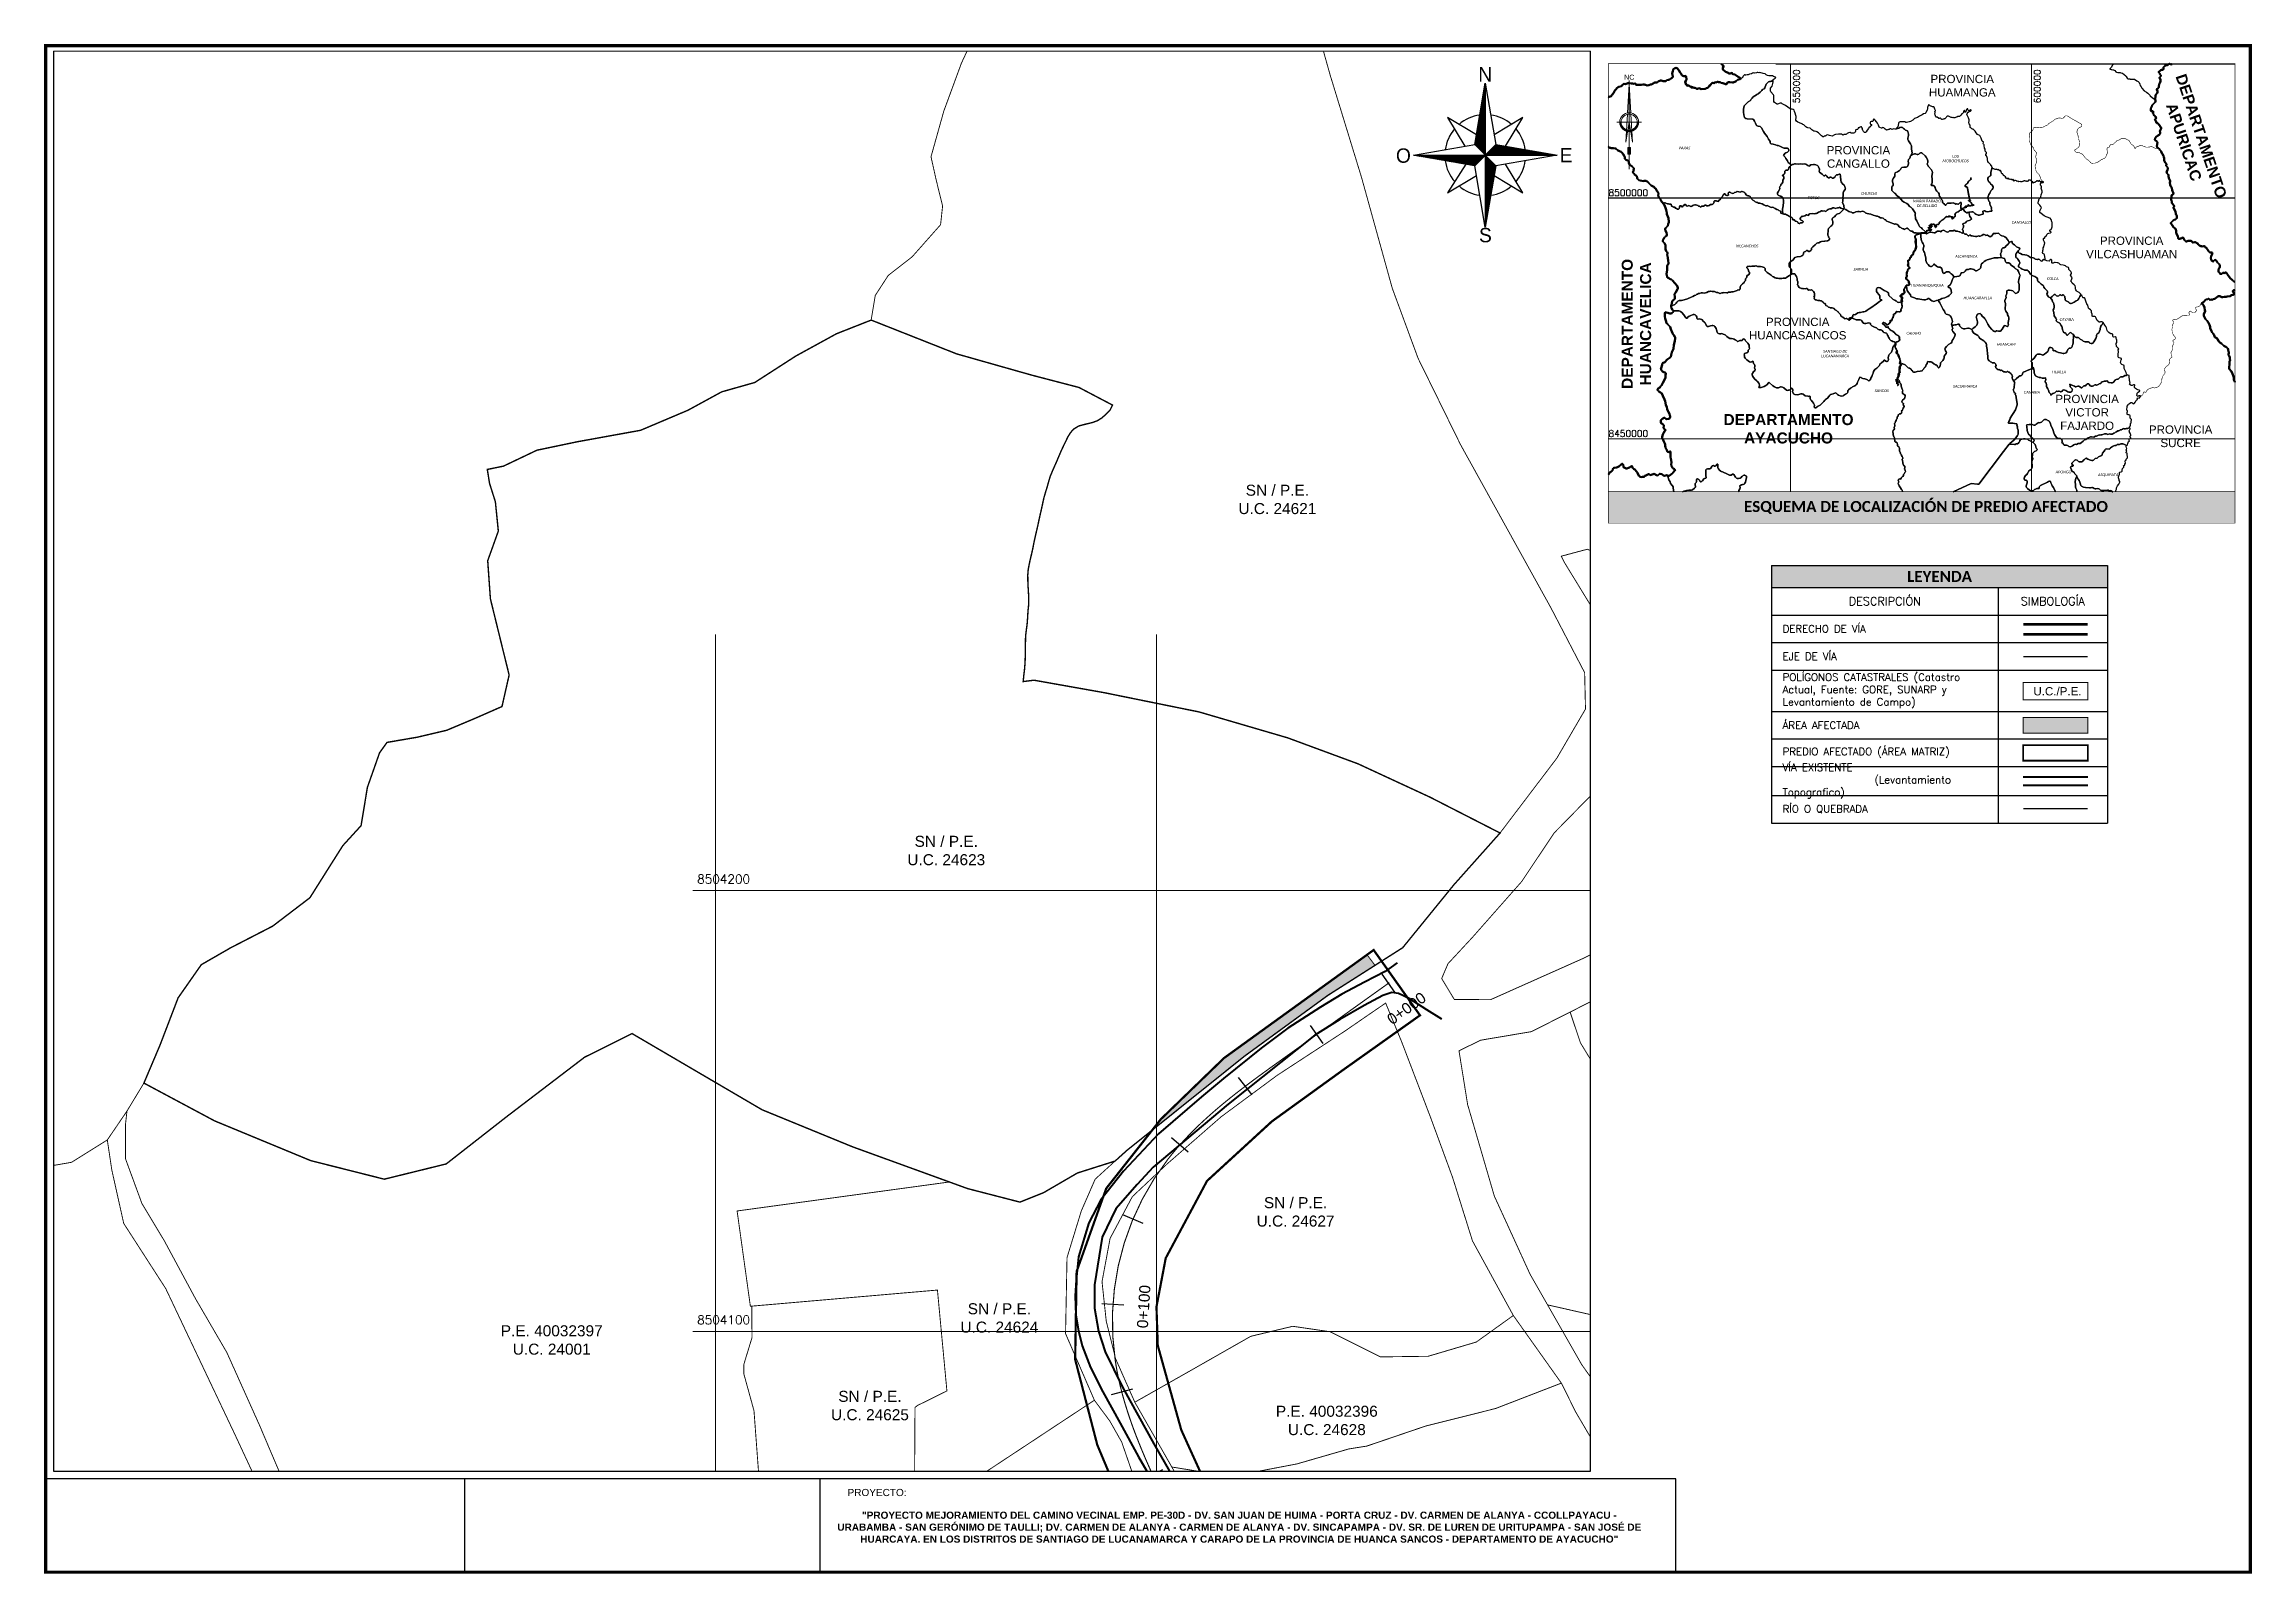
# Paper-space layout 'PM-YYY' of a CAD drawing. Header units: metres. Extents: x -13 to 587360, y 17 to 8504237.
# Drawn here: x -13 to 387.6, y 16.6 to 294.2 of the extents above.
# The model-space entities are those that its viewports show. They can reach past a viewport. Long polylines and large blocks are cut down to what shows.
import ezdxf
from ezdxf.enums import TextEntityAlignment as Align

# ---------------------------------------------------------------- set-up
doc = ezdxf.new("R2010")
doc.units = ezdxf.units.M
doc.set_wipeout_variables(frame=1)
for name, pattern in [('ACAD_ISO04W100', [30, 24, -3, 0, -3]), ('CENTER', [0]), ('DASHDOT', [25.4, 12.7, -6.35, 0, -6.35]), ('DASHED2', [0.375, 0.25, -0.125])]:
    doc.linetypes.add(name, pattern=pattern)
for name, color, linetype in [('0. NORTES MAGNETICOS', 7, 'Continuous'), ('0_MEMBRETE', 7, 'Continuous'), ('1.1. DERECHO DE VIA', 230, 'Continuous'), ('1.1. EJE DE VIA', 24, 'Continuous'), ('1.1. ESTACAS MENORES', 7, 'Continuous'), ('1.1. PROGRESIVAS', 7, 'Continuous'), ('1.1. VIA EXISTENTE', 252, 'Continuous'), ('1.2. AFECTADOS BASE GRAFICA GORE', 76, 'Continuous'), ('1.2. AFECTADOS BASE GRAFICA SUNARP', 150, 'Continuous'), ('1.2. BASE GRAFICA GORE', 76, 'Continuous'), ('1.2. BASE GRAFICA SUNARP', 150, 'Continuous'), ('1.3 ETIQUETA P.E. Y U.C.', 1, 'Continuous'), ('1.4. AREA AFECTADA POSEEDORES', 6, 'Continuous'), ('1.4. PERIMETRO POSEEDORES', 6, 'Continuous'), ('GRILLA-1', 8, 'Continuous'), ('GRILLA-VP1', 8, 'Continuous'), ('LEYENDA DERECHO DE VIA', 230, 'CENTER'), ('LEYENDA EJE DE VIA', 7, 'Continuous'), ('LEYENDA PREDIO AFECTADO', 5, 'Continuous'), ('LEYENDA PREDIO CATASTRAL', 5, 'Continuous'), ('LEYENDA RÍO EXISTENTE', 4, 'Continuous'), ('LEYENDA UNIDAD CATASTRAL', 1, 'Continuous'), ('LEYENDA VIA EXISTENTE', 7, 'Continuous'), ('UBI', 7, 'Continuous'), ('VISTA-1', 1, 'Continuous')]:
    doc.layers.add(name, color=color, linetype=linetype)
doc.layers.add('1. LIMITE DEPARTAMENTAL', color=7, linetype='Continuous', lineweight=9, true_color=0xdfee8c, transparency=0.5)
doc.layers.add('1. LMITE DISTRITAL', color=8, linetype='Continuous', transparency=0.5)
for name, color, linetype, lineweight in [('CUADRO LEYENDA', 7, 'Continuous', 50), ('Departamentos', 8, 'Continuous', 20), ('LEYENDA AREA AFECTADA', 7, 'Continuous', 50), ('LEYENDA PERIMETRO AREA AFECTADA', 7, 'Continuous', 50)]:
    doc.layers.add(name, color=color, linetype=linetype, lineweight=lineweight)
doc.layers.add('distritos', color=7, linetype='ACAD_ISO04W100', lineweight=0, true_color=0xffffff)
for name, color, linetype, true_color in [('DISTRITOS_Z18Anno', 7, 'Continuous', 0x441f38), ('distritosAnno', 7, 'Continuous', 0xe6b2a8), ('PDF2_Text', 7, 'Continuous', 0x0085ff)]:
    doc.layers.add(name, color=color, linetype=linetype, true_color=true_color)
doc.styles.add('Arial', font='arial.ttf', dxfattribs={"height": 1})
doc.styles.add('AUDIT_I_251204190132-0', font='calibrii.ttf')
doc.styles.add('COMUNE', font='Tt0156m_.ttf', dxfattribs={"height": 0.8})
doc.styles.add('PDF Arial', font='arial.ttf')
doc.styles.add('ROMANS', font='ROMANS')
doc.styles.add('ST-COORP', font='romans.shx', dxfattribs={"width": 1.1})
doc.styles.add('TEXTO RESALTADO', font='calibrib.ttf', dxfattribs={"height": 1})
doc.styles.add('VERTICES', font='sanssb__.ttf')

psp = doc.layouts.new('PM-YYY')

# ---------------------------------------------------------------- texts
at = {"color": 0, "insert": (328.47, 210.14), "char_height": 2, "width": 71.9505, "attachment_point": 5, "style": 'TEXTO RESALTADO'}
psp.add_mtext('ESQUEMA DE LOCALIZACIÓN DE PREDIO AFECTADO', dxfattribs=at)
at = {"layer": '0_MEMBRETE', "lineweight": 0, "style": 'Arial'}
psp.add_text('PROYECTO:', height=1.3, dxfattribs=at).set_placement((132.8, 30.75))
at = {"layer": '0_MEMBRETE', "insert": (203.88, 25.1), "char_height": 1.3, "attachment_point": 5, "style": 'Arial'}
psp.add_mtext_dynamic_manual_height_columns('{\\fArial|b1|i0|c0|p34;\\C256;\\c0;"PROYECTO MEJORAMIENTO DEL CAMINO VECINAL EMP. PE-30D - DV. SAN JUAN DE HUIMA - PORTA CRUZ - DV. CARMEN DE ALANYA - CCOLLPAYACU - URABAMBA - SAN GERÓNIMO DE TAULLI; DV. CARMEN DE ALANYA - CARMEN DE ALANYA - DV. SINCAPAMPA - DV. SR. DE LUREN DE URITUPAMPA - SAN JOSÉ DE HUARCAYA. EN LOS DISTRITOS DE SANTIAGO DE LUCANAMARCA Y CARAPO DE LA PROVINCIA DE HUANCA SANCOS - DEPARTAMENTO DE AYACUCHO"}', width=146.3666, gutter_width=0, heights=[82.51], dxfattribs=at)
at = {"layer": 'DISTRITOS_Z18Anno', "color": 1, "char_height": 2, "attachment_point": 5, "style": 'VERTICES'}
for s, insert, rotation in [('\\pxqc;DEPARTAMENTO\\PAPURICAC', (376.85, 277.01, 0), 288.5768), ('\\pxqc;DEPARTAMENTO\\PHUANCAVELICA', (275.95, 243.47, 0), 90)]:
    psp.add_mtext_dynamic_manual_height_columns(s, width=0.0557, gutter_width=0.00234, heights=[0], dxfattribs=dict(at, insert=insert, rotation=rotation))
at = {"layer": 'DISTRITOS_Z18Anno', "color": 1, "insert": (303.54, 224.42, 0), "char_height": 2, "attachment_point": 5, "style": 'VERTICES'}
psp.add_mtext_dynamic_manual_height_columns('\\pxqc;DEPARTAMENTO\\PAYACUCHO', width=0.0557, gutter_width=0.00234, heights=[0], dxfattribs=at)
at = {"layer": 'distritosAnno', "color": 7, "char_height": 0.5, "attachment_point": 2, "style": 'AUDIT_I_251204190132-0'}
for s, insert in [('^JPARAS', (284.67, 276.49)), ('^JLOS^JMOROCHUCOS', (333.85, 274.97)), ('^JTOTOS', (308.07, 267.44)), ('^JCHUSCHI', (318.11, 268.22)), ('^JMARIA PARADO^JDE BELLIDO', (328.65, 266.84)), ('^JCANGALLO', (345.8, 262.97)), ('^JVILCANCHOS', (296.02, 258.7)), ('^JSARHUA', (316.68, 254.46)), ('^JALCAMENCA', (335.8, 256.8)), ('^JHUAMANQUIQUIA', (328.72, 251.55)), ('^JHUANCARAYLLA', (337.87, 249.26)), ('^JCOLCA', (351.48, 252.77)), ('^JCAYARA', (354.01, 245.35)), ('^JCARAPO', (326.27, 242.86)), ('^JSANTIAGO DE^JLUCANAMARCA', (312, 239.57)), ('^JHUANCAPI', (343.03, 240.86)), ('^JSACSAMARCA', (335.59, 233.22)), ('^JHUALLA', (352.63, 235.82)), ('^JSANCOS', (320.46, 232.43)), ('^JCANARIA', (347.71, 232.15)), ('^JAPONGO', (353.43, 217.69)), ('^JASQUIPATA', (361.54, 217.18))]:
    psp.add_mtext(s, dxfattribs=dict(at, insert=insert))
at = {"layer": 'GRILLA-1', "color": 7, "style": 'ST-COORP'}
for s, p in [('550000', (305.57, 283.49)), ('600000', (349.28, 283.49))]:
    psp.add_text(s, height=1.2, rotation=90, dxfattribs=at).set_placement(p)
for s, p in [('8500000', (270.87, 266.68)), ('8450000', (270.87, 222.98))]:
    psp.add_text(s, height=1.2, dxfattribs=at).set_placement(p)
at = {"layer": 'PDF2_Text', "color": 7, "char_height": 1.5, "width": 5.2577, "attachment_point": 5, "rotation": 359.9602, "line_spacing_factor": 0.97155, "style": 'PDF Arial'}
for s, insert in [('PROVINCIA  HUAMANGA', (335.06, 286.69, 0.01)), ('PROVINCIA  CANGALLO', (316.22, 273.76, 0.01)), ('PROVINCIA  VILCASHUAMAN', (365.8, 257.34, 0.01)), ('PROVINCIA  HUANCASANCOS', (305.2, 242.61, 0.01)), ('PROVINCIA  VICTOR FAJARDO', (357.72, 227.41, 0.01)), ('PROVINCIA  SUCRE', (374.69, 223.06, 0.01))]:
    psp.add_mtext(s, dxfattribs=dict(at, insert=insert))

msp = doc.modelspace()

# ---------------------------------------------------------------- texts
at = {"layer": '1.1. PROGRESIVAS', "color": 0, "style": 'Arial'}
for s, rotation, p in [('0+000', 35.6058, (587456.73, 8504173.28)), ('0+100', 86.3584, (587397.13, 8504105.62))]:
    msp.add_text(s, height=2.5, rotation=rotation, dxfattribs=at).set_placement(p, align=Align.MIDDLE_CENTER)
at = {"layer": '1.3 ETIQUETA P.E. Y U.C.', "color": 1, "char_height": 2.5, "attachment_point": 5, "style": 'Arial'}
for s, insert in [('SN / P.E.\\PU.C. 24621', (587427.46, 8504288.71)), ('SN / P.E.\\PU.C. 24623', (587352.35, 8504209.06)), ('SN / P.E.\\PU.C. 24627', (587431.58, 8504127.09)), ('SN / P.E.\\PU.C. 24624', (587364.4, 8504103.03)), ('P.E. 40032397\\PU.C. 24001', (587262.86, 8504098.03)), ('SN / P.E.\\PU.C. 24625', (587335.04, 8504083.16)), ('P.E. 40032396\\PU.C. 24628', (587438.67, 8504079.78))]:
    msp.add_mtext(s, dxfattribs=dict(at, insert=insert))
at = {"layer": 'GRILLA-VP1', "color": 7, "style": 'ST-COORP'}
for s, p in [('8504200', (587295.85, 8504201.6)), ('8504100', (587295.85, 8504101.6))]:
    msp.add_text(s, height=2, dxfattribs=at).set_placement(p)

# ---------------------------------------------------------------- blocks, each defined once
blk = doc.blocks.new('A$C4681129B')
at = {"color": 252}
for p, q in [((3.417, 4.349), (3.888, 7.078)), ((3.849, 6.856), (3.888, 6.894)), ((3.888, 6.859), (3.855, 6.891)), ((3.857, 6.899), (3.888, 6.93)), ((3.888, 6.895), (3.861, 6.922)), ((3.864, 6.943), (3.888, 6.966)), ((3.888, 6.931), (3.866, 6.953)), ((3.888, 6.967), (3.871, 6.983)), ((3.872, 6.986), (3.888, 7.002)), ((3.888, 7.003), (3.877, 7.014)), ((3.879, 7.03), (3.888, 7.038)), ((3.888, 7.039), (3.882, 7.045)), ((3.888, 7.075), (3.887, 7.075)), ((3.887, 7.073), (3.888, 7.074)), ((3.888, 7.078), (4.358, 4.349)), ((3.888, 7.078), (3.888, 0.678)), ((3.647, 5.684), (3.888, 5.924)), ((3.655, 5.727), (3.888, 5.96)), ((3.662, 5.771), (3.888, 5.996)), ((3.67, 5.814), (3.888, 6.032)), ((3.677, 5.858), (3.888, 6.068)), ((3.685, 5.901), (3.888, 6.104)), ((3.888, 5.71), (3.686, 5.911)), ((3.692, 5.944), (3.888, 6.14)), ((3.888, 5.746), (3.692, 5.942)), ((3.888, 5.782), (3.697, 5.972)), ((3.7, 5.988), (3.888, 6.176)), ((3.888, 5.818), (3.702, 6.003)), ((3.707, 6.031), (3.888, 6.212)), ((3.888, 5.853), (3.708, 6.034)), ((3.888, 5.889), (3.713, 6.064)), ((3.715, 6.075), (3.888, 6.248)), ((3.888, 5.925), (3.718, 6.095)), ((3.722, 6.118), (3.888, 6.284)), ((3.888, 5.961), (3.723, 6.126)), ((3.888, 5.997), (3.729, 6.156)), ((3.73, 6.161), (3.888, 6.32)), ((3.888, 6.033), (3.734, 6.187)), ((3.737, 6.205), (3.888, 6.356)), ((3.888, 6.069), (3.739, 6.217)), ((3.888, 6.105), (3.744, 6.248)), ((3.745, 6.248), (3.888, 6.391)), ((3.888, 6.141), (3.75, 6.279)), ((3.752, 6.292), (3.888, 6.427)), ((3.888, 6.177), (3.755, 6.309)), ((3.759, 6.335), (3.888, 6.463)), ((3.888, 6.213), (3.76, 6.34)), ((3.888, 6.249), (3.766, 6.371)), ((3.767, 6.378), (3.888, 6.499)), ((3.888, 6.285), (3.771, 6.401)), ((3.774, 6.422), (3.888, 6.535)), ((3.888, 6.32), (3.776, 6.432)), ((3.888, 6.356), (3.781, 6.463)), ((3.782, 6.465), (3.888, 6.571)), ((3.888, 6.392), (3.787, 6.493)), ((3.789, 6.509), (3.888, 6.607)), ((3.888, 6.428), (3.792, 6.524)), ((3.797, 6.552), (3.888, 6.643)), ((3.888, 6.464), (3.797, 6.554)), ((3.888, 6.5), (3.803, 6.585)), ((3.804, 6.596), (3.888, 6.679)), ((3.888, 6.536), (3.808, 6.616)), ((3.812, 6.639), (3.888, 6.715)), ((3.888, 6.572), (3.813, 6.646)), ((3.888, 6.608), (3.818, 6.677)), ((3.819, 6.682), (3.888, 6.751)), ((3.888, 6.644), (3.824, 6.708)), ((3.827, 6.726), (3.888, 6.787)), ((3.888, 6.68), (3.829, 6.738)), ((3.834, 6.769), (3.888, 6.822)), ((3.888, 6.716), (3.834, 6.769)), ((3.888, 6.752), (3.84, 6.8)), ((3.842, 6.813), (3.888, 6.858)), ((3.888, 6.787), (3.845, 6.83)), ((3.888, 6.823), (3.85, 6.861)), ((2.208, 5.558), (2.983, 4.274)), ((3.492, 4.783), (2.208, 5.558)), ((3.438, 4.469), (3.888, 4.919)), ((3.445, 4.512), (3.888, 4.955)), ((3.453, 4.555), (3.888, 4.991)), ((3.46, 4.599), (3.888, 5.026)), ((3.467, 4.642), (3.888, 5.062)), ((3.475, 4.686), (3.888, 5.098)), ((3.482, 4.729), (3.888, 5.134)), ((3.49, 4.772), (3.888, 5.17)), ((3.497, 4.816), (3.888, 5.206)), ((3.505, 4.859), (3.888, 5.242)), ((3.512, 4.903), (3.888, 5.278)), ((3.888, 4.56), (3.517, 4.931)), ((3.52, 4.946), (3.888, 5.314)), ((3.888, 4.596), (3.523, 4.961)), ((3.527, 4.989), (3.888, 5.35)), ((3.888, 4.632), (3.528, 4.992)), ((3.888, 4.668), (3.533, 5.023)), ((3.535, 5.033), (3.888, 5.386)), ((3.888, 4.704), (3.538, 5.053)), ((3.542, 5.076), (3.888, 5.422)), ((3.888, 4.74), (3.544, 5.084)), ((3.888, 4.776), (3.549, 5.115)), ((3.55, 5.12), (3.888, 5.457)), ((3.888, 4.812), (3.554, 5.145)), ((3.557, 5.163), (3.888, 5.493)), ((3.888, 4.848), (3.56, 5.176)), ((3.565, 5.206), (3.888, 5.529)), ((3.888, 4.884), (3.565, 5.206)), ((3.888, 4.92), (3.57, 5.237)), ((3.572, 5.25), (3.888, 5.565)), ((3.888, 4.955), (3.575, 5.268)), ((3.58, 5.293), (3.888, 5.601)), ((3.888, 4.991), (3.581, 5.298)), ((3.888, 5.027), (3.586, 5.329)), ((3.587, 5.337), (3.888, 5.637)), ((3.888, 5.063), (3.591, 5.36)), ((3.595, 5.38), (3.888, 5.673)), ((3.888, 5.099), (3.597, 5.39)), ((3.602, 5.424), (3.888, 5.709)), ((3.888, 5.135), (3.602, 5.421)), ((3.888, 5.171), (3.607, 5.452)), ((3.61, 5.467), (3.888, 5.745)), ((3.888, 5.207), (3.612, 5.482)), ((3.617, 5.51), (3.888, 5.781)), ((3.888, 5.243), (3.618, 5.513)), ((3.888, 5.279), (3.623, 5.543)), ((3.625, 5.554), (3.888, 5.817)), ((3.888, 5.315), (3.628, 5.574)), ((3.632, 5.597), (3.888, 5.853)), ((3.888, 5.351), (3.634, 5.605)), ((3.888, 5.387), (3.639, 5.635)), ((3.64, 5.641), (3.888, 5.889)), ((3.888, 5.422), (3.644, 5.666)), ((3.888, 5.458), (3.649, 5.697)), ((3.888, 5.494), (3.655, 5.727)), ((3.888, 5.53), (3.66, 5.758)), ((3.888, 5.566), (3.665, 5.789)), ((3.888, 5.602), (3.671, 5.819)), ((3.888, 5.638), (3.676, 5.85)), ((3.888, 5.674), (3.681, 5.88)), ((5.568, 5.558), (4.284, 4.783)), ((4.792, 4.274), (5.568, 5.558)), ((0.688, 3.878), (3.417, 4.349)), ((3.417, 3.408), (4.358, 4.349)), ((3.417, 4.349), (4.358, 3.408)), ((3.421, 4.345), (3.888, 4.811)), ((3.888, 3.914), (3.422, 4.379)), ((3.423, 4.382), (3.888, 4.847)), ((3.888, 3.95), (3.427, 4.41)), ((3.43, 4.425), (3.888, 4.883)), ((3.888, 3.986), (3.433, 4.441)), ((3.888, 4.022), (3.438, 4.471)), ((3.439, 4.327), (3.888, 4.775)), ((3.888, 4.057), (3.443, 4.502)), ((3.888, 4.093), (3.449, 4.532)), ((3.888, 4.129), (3.454, 4.563)), ((3.457, 4.309), (3.888, 4.739)), ((3.888, 4.165), (3.459, 4.594)), ((3.888, 4.201), (3.464, 4.624)), ((3.888, 4.237), (3.47, 4.655)), ((3.475, 4.291), (3.888, 4.703)), ((3.888, 4.273), (3.475, 4.686)), ((3.888, 4.309), (3.48, 4.716)), ((3.888, 4.345), (3.486, 4.747)), ((3.888, 4.381), (3.491, 4.778)), ((3.493, 4.273), (3.888, 4.667)), ((3.888, 4.417), (3.496, 4.808)), ((3.888, 4.453), (3.501, 4.839)), ((3.888, 4.488), (3.507, 4.869)), ((3.511, 4.255), (3.888, 4.631)), ((3.888, 4.524), (3.512, 4.9)), ((3.529, 4.237), (3.888, 4.595)), ((3.547, 4.219), (3.888, 4.559)), ((3.565, 4.201), (3.888, 4.524)), ((3.583, 4.183), (3.888, 4.488)), ((3.601, 4.165), (3.888, 4.452)), ((3.619, 4.147), (3.888, 4.416)), ((3.637, 4.129), (3.888, 4.38)), ((3.655, 4.111), (3.888, 4.344)), ((3.673, 4.093), (3.888, 4.308)), ((3.691, 4.075), (3.888, 4.272)), ((3.709, 4.057), (3.888, 4.236)), ((3.727, 4.039), (3.888, 4.2)), ((3.745, 4.021), (3.888, 4.164)), ((3.763, 4.003), (3.888, 4.128)), ((3.781, 3.985), (3.888, 4.092)), ((3.799, 3.967), (3.888, 4.057)), ((3.816, 3.949), (3.888, 4.021)), ((3.834, 3.931), (3.888, 3.985)), ((3.852, 3.914), (3.888, 3.949)), ((3.889, 3.878), (4.36, 4.349)), ((3.925, 3.878), (4.39, 4.344)), ((3.995, 3.878), (3.941, 3.932)), ((4.031, 3.878), (3.959, 3.95)), ((3.961, 3.878), (4.421, 4.338)), ((4.067, 3.878), (3.977, 3.968)), ((4.103, 3.878), (3.995, 3.986)), ((3.997, 3.878), (4.451, 4.333)), ((4.139, 3.878), (4.013, 4.004)), ((4.175, 3.878), (4.031, 4.022)), ((4.033, 3.878), (4.482, 4.328)), ((4.211, 3.878), (4.049, 4.04)), ((4.246, 3.878), (4.067, 4.058)), ((4.069, 3.878), (4.513, 4.322)), ((4.282, 3.878), (4.085, 4.076)), ((4.318, 3.878), (4.103, 4.094)), ((4.105, 3.878), (4.543, 4.317)), ((4.354, 3.878), (4.121, 4.112)), ((4.39, 3.878), (4.139, 4.129)), ((4.14, 3.878), (4.574, 4.312)), ((4.426, 3.878), (4.157, 4.147)), ((4.462, 3.878), (4.175, 4.165)), ((4.176, 3.878), (4.605, 4.307)), ((4.498, 3.878), (4.193, 4.183)), ((4.534, 3.878), (4.211, 4.201)), ((4.212, 3.878), (4.635, 4.301)), ((4.57, 3.878), (4.229, 4.219)), ((4.606, 3.878), (4.247, 4.237)), ((4.248, 3.878), (4.666, 4.296)), ((4.642, 3.878), (4.265, 4.255)), ((4.678, 3.878), (4.283, 4.273)), ((4.284, 3.878), (4.697, 4.291)), ((4.713, 3.878), (4.301, 4.291)), ((4.749, 3.878), (4.319, 4.309)), ((4.32, 3.878), (4.727, 4.285)), ((4.785, 3.878), (4.336, 4.327)), ((4.821, 3.878), (4.354, 4.345)), ((4.356, 3.878), (4.758, 4.28)), ((4.358, 4.349), (7.088, 3.878)), ((4.857, 3.878), (4.392, 4.343)), ((4.392, 3.878), (4.788, 4.275)), ((4.428, 3.878), (4.819, 4.27)), ((4.893, 3.878), (4.436, 4.336)), ((4.464, 3.878), (4.85, 4.264)), ((4.929, 3.878), (4.479, 4.328)), ((4.5, 3.878), (4.88, 4.259)), ((4.965, 3.878), (4.522, 4.321)), ((4.536, 3.878), (4.911, 4.254)), ((5.001, 3.878), (4.566, 4.313)), ((4.571, 3.878), (4.942, 4.248)), ((4.607, 3.878), (4.972, 4.243)), ((5.037, 3.878), (4.609, 4.306)), ((4.643, 3.878), (5.003, 4.238)), ((5.073, 3.878), (4.653, 4.298)), ((4.679, 3.878), (5.034, 4.233)), ((5.109, 3.878), (4.696, 4.291)), ((4.715, 3.878), (5.064, 4.227)), ((5.144, 3.878), (4.739, 4.283)), ((4.751, 3.878), (5.095, 4.222)), ((5.18, 3.878), (4.783, 4.276)), ((4.787, 3.878), (5.125, 4.217)), ((4.823, 3.878), (5.156, 4.211)), ((5.216, 3.878), (4.826, 4.268)), ((4.859, 3.878), (5.187, 4.206)), ((5.252, 3.878), (4.87, 4.261)), ((4.895, 3.878), (5.217, 4.201)), ((5.288, 3.878), (4.913, 4.253)), ((4.931, 3.878), (5.248, 4.196)), ((5.324, 3.878), (4.957, 4.246)), ((4.967, 3.878), (5.279, 4.19)), ((5.36, 3.878), (5, 4.238)), ((5.003, 3.878), (5.309, 4.185)), ((5.038, 3.878), (5.34, 4.18)), ((5.396, 3.878), (5.043, 4.231)), ((5.074, 3.878), (5.371, 4.174)), ((5.432, 3.878), (5.087, 4.223)), ((5.11, 3.878), (5.401, 4.169)), ((5.468, 3.878), (5.13, 4.216)), ((5.146, 3.878), (5.432, 4.164)), ((5.504, 3.878), (5.174, 4.208)), ((5.182, 3.878), (5.462, 4.159)), ((5.54, 3.878), (5.217, 4.201)), ((5.218, 3.878), (5.493, 4.153)), ((5.254, 3.878), (5.524, 4.148)), ((5.576, 3.878), (5.26, 4.193)), ((5.29, 3.878), (5.554, 4.143)), ((5.611, 3.878), (5.304, 4.186)), ((5.326, 3.878), (5.585, 4.137)), ((5.647, 3.878), (5.347, 4.178)), ((5.362, 3.878), (5.616, 4.132)), ((5.683, 3.878), (5.391, 4.171)), ((5.398, 3.878), (5.646, 4.127)), ((5.719, 3.878), (5.434, 4.163)), ((5.434, 3.878), (5.677, 4.122)), ((5.47, 3.878), (5.708, 4.116)), ((5.755, 3.878), (5.477, 4.156)), ((5.505, 3.878), (5.738, 4.111)), ((5.791, 3.878), (5.521, 4.149)), ((5.541, 3.878), (5.769, 4.106)), ((5.827, 3.878), (5.564, 4.141)), ((5.577, 3.878), (5.799, 4.1)), ((5.863, 3.878), (5.608, 4.134)), ((5.613, 3.878), (5.83, 4.095)), ((5.649, 3.878), (5.861, 4.09)), ((5.899, 3.878), (5.651, 4.126)), ((5.685, 3.878), (5.891, 4.085)), ((5.935, 3.878), (5.694, 4.119)), ((5.721, 3.878), (5.922, 4.079)), ((5.971, 3.878), (5.738, 4.111)), ((5.757, 3.878), (5.953, 4.074)), ((6.007, 3.878), (5.781, 4.104)), ((5.793, 3.878), (5.983, 4.069)), ((6.043, 3.878), (5.825, 4.096)), ((5.829, 3.878), (6.014, 4.063)), ((5.865, 3.878), (6.045, 4.058)), ((6.078, 3.878), (5.868, 4.089)), ((5.901, 3.878), (6.075, 4.053)), ((6.114, 3.878), (5.911, 4.081)), ((5.936, 3.878), (6.106, 4.048)), ((6.15, 3.878), (5.955, 4.074)), ((5.972, 3.878), (6.136, 4.042)), ((6.186, 3.878), (5.998, 4.066)), ((6.008, 3.878), (6.167, 4.037)), ((6.222, 3.878), (6.042, 4.059)), ((6.044, 3.878), (6.198, 4.032)), ((6.08, 3.878), (6.228, 4.026)), ((6.258, 3.878), (6.085, 4.051)), ((6.116, 3.878), (6.259, 4.021)), ((6.294, 3.878), (6.129, 4.044)), ((6.152, 3.878), (6.29, 4.016)), ((6.33, 3.878), (6.172, 4.036)), ((6.188, 3.878), (6.32, 4.011)), ((6.366, 3.878), (6.215, 4.029)), ((6.224, 3.878), (6.351, 4.005)), ((6.402, 3.878), (6.259, 4.021)), ((6.26, 3.878), (6.382, 4)), ((6.296, 3.878), (6.412, 3.995)), ((6.438, 3.878), (6.302, 4.014)), ((6.332, 3.878), (6.443, 3.989)), ((6.474, 3.878), (6.346, 4.006)), ((6.368, 3.878), (6.473, 3.984)), ((6.509, 3.878), (6.389, 3.999)), ((6.403, 3.878), (6.504, 3.979)), ((6.545, 3.878), (6.432, 3.991)), ((6.439, 3.878), (6.535, 3.974)), ((6.475, 3.878), (6.565, 3.968)), ((6.581, 3.878), (6.476, 3.984)), ((6.511, 3.878), (6.596, 3.963)), ((6.617, 3.878), (6.519, 3.976)), ((6.547, 3.878), (6.627, 3.958)), ((6.653, 3.878), (6.563, 3.969)), ((6.583, 3.878), (6.657, 3.952)), ((6.689, 3.878), (6.606, 3.961)), ((6.619, 3.878), (6.688, 3.947)), ((6.725, 3.878), (6.649, 3.954)), ((6.655, 3.878), (6.719, 3.942)), ((6.691, 3.878), (6.749, 3.937)), ((6.761, 3.878), (6.693, 3.946)), ((6.797, 3.878), (6.736, 3.939)), ((3.417, 3.408), (0.688, 3.878)), ((0.688, 3.878), (7.088, 3.878)), ((0.691, 3.878), (0.69, 3.878)), ((0.691, 3.878), (0.692, 3.878)), ((0.722, 3.872), (0.728, 3.878)), ((0.734, 3.87), (0.726, 3.878)), ((0.753, 3.867), (0.764, 3.878)), ((0.778, 3.863), (0.762, 3.878)), ((0.783, 3.862), (0.8, 3.878)), ((0.821, 3.855), (0.798, 3.878)), ((0.814, 3.856), (0.836, 3.878)), ((0.864, 3.848), (0.834, 3.878)), ((0.845, 3.851), (0.872, 3.878)), ((0.908, 3.84), (0.87, 3.878)), ((0.875, 3.846), (0.908, 3.878)), ((0.906, 3.841), (0.943, 3.878)), ((0.951, 3.833), (0.906, 3.878)), ((0.936, 3.835), (0.979, 3.878)), ((0.995, 3.825), (0.942, 3.878)), ((0.967, 3.83), (1.015, 3.878)), ((1.038, 3.818), (0.978, 3.878)), ((0.998, 3.825), (1.051, 3.878)), ((1.081, 3.81), (1.014, 3.878)), ((1.028, 3.819), (1.087, 3.878)), ((1.125, 3.803), (1.049, 3.878)), ((1.059, 3.814), (1.123, 3.878)), ((1.168, 3.795), (1.085, 3.878)), ((1.09, 3.809), (1.159, 3.878)), ((1.12, 3.804), (1.195, 3.878)), ((1.212, 3.788), (1.121, 3.878)), ((1.151, 3.798), (1.231, 3.878)), ((1.255, 3.78), (1.157, 3.878)), ((1.182, 3.793), (1.267, 3.878)), ((1.299, 3.773), (1.193, 3.878)), ((1.212, 3.788), (1.303, 3.878)), ((1.342, 3.765), (1.229, 3.878)), ((1.243, 3.782), (1.339, 3.878)), ((1.385, 3.758), (1.265, 3.878)), ((1.273, 3.777), (1.375, 3.878)), ((1.429, 3.75), (1.301, 3.878)), ((1.304, 3.772), (1.41, 3.878)), ((1.335, 3.767), (1.446, 3.878)), ((1.472, 3.743), (1.337, 3.878)), ((1.365, 3.761), (1.482, 3.878)), ((1.516, 3.735), (1.373, 3.878)), ((1.396, 3.756), (1.518, 3.878)), ((1.559, 3.728), (1.409, 3.878)), ((1.427, 3.751), (1.554, 3.878)), ((1.602, 3.72), (1.445, 3.878)), ((1.457, 3.746), (1.59, 3.878)), ((1.646, 3.713), (1.481, 3.878)), ((1.488, 3.74), (1.626, 3.878)), ((1.689, 3.706), (1.516, 3.878)), ((1.519, 3.735), (1.662, 3.878)), ((1.549, 3.73), (1.698, 3.878)), ((1.733, 3.698), (1.552, 3.878)), ((1.58, 3.724), (1.734, 3.878)), ((1.776, 3.691), (1.588, 3.878)), ((1.61, 3.719), (1.77, 3.878)), ((1.819, 3.683), (1.624, 3.878)), ((1.641, 3.714), (1.806, 3.878)), ((1.863, 3.676), (1.66, 3.878)), ((1.672, 3.709), (1.841, 3.878)), ((1.906, 3.668), (1.696, 3.878)), ((1.702, 3.703), (1.877, 3.878)), ((1.95, 3.661), (1.732, 3.878)), ((1.733, 3.698), (1.913, 3.878)), ((1.764, 3.693), (1.949, 3.878)), ((1.993, 3.653), (1.768, 3.878)), ((1.794, 3.687), (1.985, 3.878)), ((2.036, 3.646), (1.804, 3.878)), ((1.825, 3.682), (2.021, 3.878)), ((2.08, 3.638), (1.84, 3.878)), ((1.856, 3.677), (2.057, 3.878)), ((2.123, 3.631), (1.876, 3.878)), ((1.886, 3.672), (2.093, 3.878)), ((2.167, 3.623), (1.912, 3.878)), ((1.917, 3.666), (2.129, 3.878)), ((1.947, 3.661), (2.165, 3.878)), ((2.21, 3.616), (1.948, 3.878)), ((1.978, 3.656), (2.201, 3.878)), ((2.254, 3.608), (1.983, 3.878)), ((2.009, 3.65), (2.237, 3.878)), ((2.297, 3.601), (2.019, 3.878)), ((2.039, 3.645), (2.273, 3.878)), ((2.34, 3.593), (2.055, 3.878)), ((2.07, 3.64), (2.308, 3.878)), ((2.384, 3.586), (2.091, 3.878)), ((2.101, 3.635), (2.344, 3.878)), ((2.427, 3.578), (2.127, 3.878)), ((2.131, 3.629), (2.38, 3.878)), ((2.162, 3.624), (2.416, 3.878)), ((2.471, 3.571), (2.163, 3.878)), ((2.193, 3.619), (2.452, 3.878)), ((2.514, 3.563), (2.199, 3.878)), ((3.018, 3.476), (2.208, 2.198)), ((2.208, 2.198), (3.492, 2.974)), ((2.223, 3.613), (2.488, 3.878)), ((2.557, 3.556), (2.235, 3.878)), ((2.254, 3.608), (2.524, 3.878)), ((2.601, 3.548), (2.271, 3.878)), ((2.284, 3.603), (2.56, 3.878)), ((2.644, 3.541), (2.307, 3.878)), ((2.315, 3.598), (2.596, 3.878)), ((2.688, 3.533), (2.343, 3.878)), ((2.346, 3.592), (2.632, 3.878)), ((2.376, 3.587), (2.668, 3.878)), ((2.731, 3.526), (2.379, 3.878)), ((2.407, 3.582), (2.704, 3.878)), ((2.774, 3.518), (2.414, 3.878)), ((2.438, 3.576), (2.74, 3.878)), ((2.818, 3.511), (2.45, 3.878)), ((2.468, 3.571), (2.775, 3.878)), ((2.861, 3.503), (2.486, 3.878)), ((2.499, 3.566), (2.811, 3.878)), ((2.905, 3.496), (2.522, 3.878)), ((2.53, 3.561), (2.847, 3.878)), ((2.948, 3.488), (2.558, 3.878)), ((2.56, 3.555), (2.883, 3.878)), ((2.591, 3.55), (2.919, 3.878)), ((2.991, 3.481), (2.594, 3.878)), ((2.621, 3.545), (2.955, 3.878)), ((3.035, 3.473), (2.63, 3.878)), ((2.652, 3.539), (2.991, 3.878)), ((3.078, 3.466), (2.666, 3.878)), ((2.683, 3.534), (3.027, 3.878)), ((3.122, 3.458), (2.702, 3.878)), ((2.713, 3.529), (3.063, 3.878)), ((3.165, 3.451), (2.738, 3.878)), ((2.744, 3.524), (3.099, 3.878)), ((3.208, 3.443), (2.774, 3.878)), ((2.775, 3.518), (3.135, 3.878)), ((2.805, 3.513), (3.171, 3.878)), ((3.252, 3.436), (2.81, 3.878)), ((2.836, 3.508), (3.206, 3.878)), ((3.295, 3.428), (2.846, 3.878)), ((2.867, 3.502), (3.242, 3.878)), ((3.339, 3.421), (2.881, 3.878)), ((2.897, 3.497), (3.278, 3.878)), ((3.382, 3.414), (2.917, 3.878)), ((2.928, 3.492), (3.314, 3.878)), ((3.42, 3.411), (2.953, 3.878)), ((2.958, 3.487), (3.35, 3.878)), ((2.989, 3.481), (3.386, 3.878)), ((3.438, 3.429), (2.989, 3.878)), ((3.02, 3.476), (3.422, 3.878)), ((3.456, 3.447), (3.025, 3.878)), ((3.05, 3.471), (3.458, 3.878)), ((3.474, 3.465), (3.061, 3.878)), ((3.081, 3.465), (3.494, 3.878)), ((3.492, 3.483), (3.097, 3.878)), ((3.112, 3.46), (3.53, 3.878)), ((3.51, 3.501), (3.133, 3.878)), ((3.142, 3.455), (3.566, 3.878)), ((3.528, 3.519), (3.169, 3.878)), ((3.173, 3.45), (3.602, 3.878)), ((3.204, 3.444), (3.638, 3.878)), ((3.546, 3.537), (3.205, 3.878)), ((3.234, 3.439), (3.673, 3.878)), ((3.564, 3.555), (3.241, 3.878)), ((3.265, 3.434), (3.709, 3.878)), ((3.582, 3.573), (3.277, 3.878)), ((3.295, 3.428), (3.745, 3.878)), ((3.6, 3.591), (3.313, 3.878)), ((3.326, 3.423), (3.781, 3.878)), ((3.618, 3.609), (3.348, 3.878)), ((3.357, 3.418), (3.817, 3.878)), ((3.636, 3.627), (3.384, 3.878)), ((3.387, 3.413), (3.853, 3.878)), ((3.888, 0.678), (3.417, 3.408)), ((3.654, 3.645), (3.42, 3.878)), ((3.672, 3.663), (3.456, 3.878)), ((3.69, 3.68), (3.492, 3.878)), ((3.708, 3.698), (3.528, 3.878)), ((3.726, 3.716), (3.564, 3.878)), ((3.744, 3.734), (3.6, 3.878)), ((3.762, 3.752), (3.636, 3.878)), ((3.78, 3.77), (3.672, 3.878)), ((3.798, 3.788), (3.708, 3.878)), ((3.816, 3.806), (3.744, 3.878)), ((3.834, 3.824), (3.779, 3.878)), ((3.852, 3.842), (3.815, 3.878)), ((3.87, 3.86), (3.851, 3.878)), ((3.87, 3.896), (3.888, 3.913)), ((3.887, 3.878), (3.887, 3.878)), ((3.888, 3.877), (3.888, 3.878)), ((4.358, 3.407), (3.888, 3.878)), ((3.888, 3.841), (3.906, 3.86)), ((3.888, 3.805), (3.924, 3.842)), ((4.353, 3.377), (3.888, 3.842)), ((3.888, 3.769), (3.942, 3.824)), ((3.888, 3.733), (3.96, 3.806)), ((4.348, 3.346), (3.888, 3.806)), ((3.888, 3.697), (3.978, 3.788)), ((3.888, 3.661), (3.996, 3.77)), ((4.343, 3.315), (3.888, 3.77)), ((3.888, 3.626), (4.014, 3.752)), ((3.888, 3.59), (4.032, 3.734)), ((4.337, 3.285), (3.888, 3.734)), ((3.888, 3.554), (4.05, 3.716)), ((3.888, 3.518), (4.068, 3.698)), ((4.332, 3.254), (3.888, 3.698)), ((3.888, 3.482), (4.086, 3.68)), ((3.888, 3.446), (4.104, 3.662)), ((4.327, 3.223), (3.888, 3.662)), ((3.888, 3.41), (4.122, 3.644)), ((3.888, 3.374), (4.14, 3.626)), ((4.321, 3.193), (3.888, 3.626)), ((3.888, 3.338), (4.158, 3.608)), ((3.888, 3.302), (4.176, 3.59)), ((4.316, 3.162), (3.888, 3.59)), ((3.888, 3.266), (4.194, 3.572)), ((4.311, 3.131), (3.888, 3.555)), ((3.888, 3.23), (4.212, 3.554)), ((3.888, 3.194), (4.23, 3.536)), ((4.306, 3.101), (3.888, 3.519)), ((3.888, 3.159), (4.248, 3.518)), ((3.888, 3.123), (4.265, 3.5)), ((4.3, 3.07), (3.888, 3.483)), ((3.888, 3.087), (4.283, 3.482)), ((3.888, 3.051), (4.301, 3.465)), ((3.888, 3.015), (4.319, 3.447)), ((4.295, 3.04), (3.888, 3.447)), ((3.888, 2.979), (4.337, 3.429)), ((3.888, 2.943), (4.355, 3.411)), ((4.29, 3.009), (3.888, 3.411)), ((4.358, 3.408), (3.888, 0.678)), ((4.284, 2.978), (3.888, 3.375)), ((3.888, 2.907), (4.352, 3.372)), ((4.279, 2.948), (3.888, 3.339)), ((3.888, 2.871), (4.345, 3.328)), ((4.274, 2.917), (3.888, 3.303)), ((3.888, 2.835), (4.337, 3.285)), ((4.269, 2.886), (3.888, 3.267)), ((3.888, 2.799), (4.33, 3.241)), ((4.263, 2.856), (3.888, 3.231)), ((3.888, 2.763), (4.322, 3.198)), ((4.258, 2.825), (3.888, 3.195)), ((4.253, 2.794), (3.888, 3.159)), ((3.888, 2.727), (4.315, 3.155)), ((4.247, 2.764), (3.888, 3.123)), ((3.888, 2.692), (4.307, 3.111)), ((4.242, 2.733), (3.888, 3.088)), ((3.888, 2.656), (4.3, 3.068)), ((4.237, 2.702), (3.888, 3.052)), ((3.888, 2.62), (4.292, 3.024)), ((4.232, 2.672), (3.888, 3.016)), ((3.888, 2.584), (4.285, 2.981)), ((4.226, 2.641), (3.888, 2.98)), ((3.923, 3.878), (3.905, 3.896)), ((3.959, 3.878), (3.923, 3.914)), ((4.284, 2.974), (5.568, 2.198)), ((7.088, 3.878), (4.358, 3.408)), ((5.568, 2.198), (4.792, 3.482)), ((6.727, 3.878), (6.78, 3.931)), ((6.763, 3.878), (6.81, 3.926)), ((6.833, 3.878), (6.78, 3.931)), ((6.799, 3.878), (6.841, 3.921)), ((6.869, 3.878), (6.823, 3.924)), ((6.835, 3.878), (6.872, 3.915)), ((6.905, 3.878), (6.866, 3.916)), ((6.87, 3.878), (6.902, 3.91)), ((6.906, 3.878), (6.933, 3.905)), ((6.941, 3.878), (6.91, 3.909)), ((6.942, 3.878), (6.964, 3.9)), ((6.976, 3.878), (6.953, 3.901)), ((6.978, 3.878), (6.994, 3.894)), ((7.012, 3.878), (6.997, 3.894)), ((7.014, 3.878), (7.025, 3.889)), ((7.048, 3.878), (7.04, 3.886)), ((7.05, 3.878), (7.056, 3.884)), ((7.084, 3.878), (7.084, 3.879)), ((7.086, 3.878), (7.086, 3.879)), ((4.221, 2.611), (3.888, 2.944)), ((3.888, 2.548), (4.277, 2.938)), ((4.216, 2.58), (3.888, 2.908)), ((3.888, 2.512), (4.27, 2.894)), ((4.21, 2.549), (3.888, 2.872)), ((3.888, 2.476), (4.262, 2.851)), ((4.205, 2.519), (3.888, 2.836)), ((3.888, 2.44), (4.255, 2.807)), ((4.2, 2.488), (3.888, 2.8)), ((3.888, 2.404), (4.247, 2.764)), ((4.195, 2.457), (3.888, 2.764)), ((4.189, 2.427), (3.888, 2.728)), ((3.888, 2.368), (4.24, 2.721)), ((4.184, 2.396), (3.888, 2.692)), ((3.888, 2.332), (4.232, 2.677)), ((4.179, 2.365), (3.888, 2.657)), ((3.888, 2.296), (4.225, 2.634)), ((4.173, 2.335), (3.888, 2.621)), ((3.888, 2.261), (4.217, 2.59)), ((4.168, 2.304), (3.888, 2.585)), ((4.163, 2.274), (3.888, 2.549)), ((3.888, 2.225), (4.21, 2.547)), ((4.158, 2.243), (3.888, 2.513)), ((3.888, 2.189), (4.202, 2.503)), ((4.152, 2.212), (3.888, 2.477)), ((3.888, 2.153), (4.195, 2.46)), ((4.147, 2.182), (3.888, 2.441)), ((3.888, 2.117), (4.188, 2.417)), ((4.142, 2.151), (3.888, 2.405)), ((3.888, 2.081), (4.18, 2.373)), ((4.136, 2.12), (3.888, 2.369)), ((4.131, 2.09), (3.888, 2.333)), ((3.888, 2.045), (4.173, 2.33)), ((4.126, 2.059), (3.888, 2.297)), ((3.888, 2.009), (4.165, 2.286)), ((4.121, 2.028), (3.888, 2.261)), ((3.888, 1.973), (4.158, 2.243)), ((4.115, 1.998), (3.888, 2.225)), ((3.888, 1.937), (4.15, 2.2)), ((4.11, 1.967), (3.888, 2.19)), ((3.888, 1.901), (4.143, 2.156)), ((4.105, 1.937), (3.888, 2.154)), ((4.099, 1.906), (3.888, 2.118)), ((3.888, 1.865), (4.135, 2.113)), ((4.094, 1.875), (3.888, 2.082)), ((3.888, 1.829), (4.128, 2.069)), ((4.089, 1.845), (3.888, 2.046)), ((3.888, 1.794), (4.12, 2.026)), ((4.084, 1.814), (3.888, 2.01)), ((3.888, 1.758), (4.113, 1.983)), ((4.078, 1.783), (3.888, 1.974)), ((3.888, 1.722), (4.105, 1.939)), ((4.073, 1.753), (3.888, 1.938)), ((4.068, 1.722), (3.888, 1.902)), ((3.888, 1.686), (4.098, 1.896)), ((4.062, 1.691), (3.888, 1.866)), ((3.888, 1.65), (4.09, 1.852)), ((4.057, 1.661), (3.888, 1.83)), ((3.888, 1.614), (4.083, 1.809)), ((4.052, 1.63), (3.888, 1.794)), ((3.888, 1.578), (4.075, 1.766)), ((4.047, 1.6), (3.888, 1.758)), ((4.041, 1.569), (3.888, 1.723)), ((3.888, 1.542), (4.068, 1.722)), ((4.036, 1.538), (3.888, 1.687)), ((3.888, 1.506), (4.06, 1.679)), ((4.031, 1.508), (3.888, 1.651)), ((3.888, 1.47), (4.053, 1.635)), ((4.025, 1.477), (3.888, 1.615)), ((3.888, 1.434), (4.045, 1.592)), ((4.02, 1.446), (3.888, 1.579)), ((3.888, 1.398), (4.038, 1.549)), ((4.015, 1.416), (3.888, 1.543)), ((4.01, 1.385), (3.888, 1.507)), ((3.888, 1.362), (4.03, 1.505)), ((4.004, 1.354), (3.888, 1.471)), ((3.888, 1.327), (4.023, 1.462)), ((3.999, 1.324), (3.888, 1.435)), ((3.888, 1.291), (4.015, 1.418)), ((3.994, 1.293), (3.888, 1.399)), ((3.888, 1.255), (4.008, 1.375)), ((3.988, 1.263), (3.888, 1.363)), ((3.888, 1.219), (4, 1.331)), ((3.983, 1.232), (3.888, 1.327)), ((3.978, 1.201), (3.888, 1.292)), ((3.888, 1.183), (3.993, 1.288)), ((3.973, 1.171), (3.888, 1.256)), ((3.888, 1.147), (3.985, 1.245)), ((3.967, 1.14), (3.888, 1.22)), ((3.888, 1.111), (3.978, 1.201)), ((3.962, 1.109), (3.888, 1.184)), ((3.888, 1.075), (3.97, 1.158)), ((3.957, 1.079), (3.888, 1.148)), ((3.888, 1.039), (3.963, 1.114)), ((3.951, 1.048), (3.888, 1.112)), ((3.946, 1.017), (3.888, 1.076)), ((3.888, 1.003), (3.955, 1.071)), ((3.941, 0.987), (3.888, 1.04)), ((3.888, 0.967), (3.948, 1.028)), ((3.936, 0.956), (3.888, 1.004)), ((3.888, 0.931), (3.94, 0.984)), ((3.93, 0.926), (3.888, 0.968)), ((3.888, 0.896), (3.933, 0.941)), ((3.925, 0.895), (3.888, 0.932)), ((3.888, 0.86), (3.925, 0.897)), ((3.92, 0.864), (3.888, 0.896)), ((3.914, 0.834), (3.888, 0.86)), ((3.888, 0.824), (3.918, 0.854)), ((3.909, 0.803), (3.888, 0.825)), ((3.888, 0.788), (3.91, 0.811)), ((3.904, 0.772), (3.888, 0.789)), ((3.888, 0.752), (3.903, 0.767)), ((3.899, 0.742), (3.888, 0.753)), ((3.888, 0.716), (3.896, 0.724)), ((3.893, 0.711), (3.888, 0.717)), ((3.888, 0.68), (3.888, 0.681)), ((3.888, 0.68), (3.888, 0.68))]:
    blk.add_line(p, q, dxfattribs=at)
for start, end in [(139.58015, 172.19811), (97.80189, 130.41985), (49.58015, 82.19811), (7.80189, 40.41985), (187.80189, 220.85839), (319.58015, 352.19811), (229.58015, 262.19811), (277.80189, 310.41985)]:
    blk.add_arc((3.888, 3.878), 1.8, start, end, dxfattribs=at)
at = {"color": 252, "style": 'COMUNE'}
for s, p in [('N', (3.888, 7.478)), ('O', (0.244, 3.861)), ('E', (7.488, 3.878)), ('S', (3.894, 0.32))]:
    blk.add_text(s, height=0.64, dxfattribs=at).set_placement(p, align=Align.MIDDLE)
blk = doc.blocks.new('*T150')
at = {"layer": 'CUADRO LEYENDA', "color": 0, "linetype": 'ByBlock', "lineweight": -2, "transparency": 16777216}
for p, q in [((0, 0), (60.94, 0)), ((0, 0), (0, -46.75)), ((60.94, 0), (60.94, -46.75)), ((0, -4), (60.94, -4)), ((41.08, -4), (41.08, -46.75)), ((0, -9), (60.94, -9)), ((0, -14), (60.94, -14)), ((0, -19), (60.94, -19)), ((0, -26.5), (60.94, -26.5)), ((0, -31.5), (60.94, -31.5)), ((0, -36.5), (60.94, -36.5)), ((0, -41.75), (60.94, -41.75)), ((0, -46.75), (60.94, -46.75))]:
    blk.add_line(p, q, dxfattribs=at)
at = {"layer": 'CUADRO LEYENDA', "color": 254, "true_color": 0xffd2b4, "transparency": 16777216}
blk.add_solid([(0, 0), (0, -4), (60.94, 0), (60.94, -4)], dxfattribs=at)
at = {"layer": 'CUADRO LEYENDA', "color": 7, "lineweight": 9, "transparency": 16777216, "insert": (30.47, -2), "char_height": 2, "width": 60.2691, "attachment_point": 5, "style": 'TEXTO RESALTADO'}
blk.add_mtext('LEYENDA', dxfattribs=at)
at = {"layer": 'CUADRO LEYENDA', "color": 0, "lineweight": 9, "transparency": 16777216, "style": 'ROMANS'}
for s, insert, char_height, width, attachment_point in [('DESCRIPCIÓN', (20.54, -6.5), 1.5, 37.0813, 5), ('SIMBOLOGÍA', (51.01, -6.5), 1.5, 19.1878, 5), ('DERECHO DE VÍA ', (2, -11.5), 1.35, 37.0813, 4), ('EJE DE VÍA ', (2, -16.5), 1.35, 37.0813, 4), ('POLÍGONOS CATASTRALES (Catastro Actual, Fuente: GORE, SUNARP y Levantamiento de Campo)', (2, -22.75), 1.35, 37.0813, 4), ('ÁREA AFECTADA', (2, -29), 1.35, 37.0813, 4), ('VÍA EXISTENTE                                          (Levantamiento Topografico)', (2, -39.12), 1.35, 37.0813, 4), ('PREDIO AFECTADO (ÁREA MATRIZ)', (2, -34), 1.35, 37.0813, 4), ('RÍO O QUEBRADA', (2, -44.25), 1.35, 37.0813, 4)]:
    blk.add_mtext(s, dxfattribs=dict(at, insert=insert, char_height=char_height, width=width, attachment_point=attachment_point))
blk = doc.blocks.new('LEYENDA DE UBICACION')
at = {"color": 7, "lineweight": 9}
blk.add_wipeout([(405.32, 139.81), (405.32, 97.06), (466.26, 97.06), (466.26, 143.81), (405.32, 143.81)], dxfattribs=at).dxf.layer = 'CUADRO LEYENDA'
at = {"layer": 'LEYENDA AREA AFECTADA'}
h = blk.add_hatch(color=71, dxfattribs=at)
h.dxf.hatch_style = 1
h.paths.add_polyline_path([(462.69, 113.37), (462.69, 116.21), (450.97, 116.21), (450.97, 113.37)])
at = {"layer": 'LEYENDA DERECHO DE VIA', "color": 230, "linetype": 'Continuous', "lineweight": 40, "ltscale": 0.2, "const_width": 0.5}
blk.add_lwpolyline([(450.97, 133.13), (462.69, 133.13)], dxfattribs=at)
at = {"layer": 'LEYENDA DERECHO DE VIA', "color": 230, "lineweight": 40, "ltscale": 0.2, "const_width": 0.5}
blk.add_lwpolyline([(450.97, 131.32), (462.69, 131.32)], dxfattribs=at)
at = {"layer": 'LEYENDA EJE DE VIA', "color": 24, "linetype": 'DASHDOT', "lineweight": 40, "ltscale": 0.2, "const_width": 0.25, "flags": 128}
blk.add_lwpolyline([(450.97, 127.24), (462.69, 127.24)], dxfattribs=at)
at = {"layer": 'LEYENDA PERIMETRO AREA AFECTADA', "color": 1, "linetype": 'DASHED2', "lineweight": 50, "ltscale": 5, "const_width": 0.2, "flags": 128}
blk.add_lwpolyline([(462.69, 113.37), (450.97, 113.37), (450.97, 116.21), (462.69, 116.21)], close=True, dxfattribs=at)
at = {"layer": 'LEYENDA PREDIO AFECTADO', "color": 5, "lineweight": -3, "const_width": 0.32}
blk.add_lwpolyline([(462.69, 108.37), (450.97, 108.37), (450.97, 111.21), (462.69, 111.21)], close=True, dxfattribs=at)
at = {"layer": 'LEYENDA PREDIO CATASTRAL', "color": 64, "lineweight": -3, "const_width": 0.2}
blk.add_lwpolyline([(450.97, 119.42), (462.69, 119.42), (462.69, 122.57), (450.97, 122.57)], close=True, dxfattribs=at)
at = {"layer": 'LEYENDA RÍO EXISTENTE', "linetype": 'ByBlock', "lineweight": 40, "ltscale": 0.2, "const_width": 0.2}
blk.add_lwpolyline([(450.97, 99.67), (462.69, 99.67)], dxfattribs=at)
at = {"layer": 'LEYENDA VIA EXISTENTE', "lineweight": 40, "ltscale": 0.2}
for points in [[(450.97, 105.43), (462.69, 105.43)], [(450.97, 103.9), (462.69, 103.9)]]:
    blk.add_lwpolyline(points, dxfattribs=at)
blk.add_blockref('*T150', (405.32, 143.81))
at = {"layer": 'LEYENDA UNIDAD CATASTRAL', "style": 'Arial'}
blk.add_text('U.C./P.E.', height=1.5, dxfattribs=at).set_placement((457.19, 120.22), align=Align.CENTER)
blk = doc.blocks.new('NORTE2')
at = {"layer": '0. NORTES MAGNETICOS', "lineweight": 0}
h = blk.add_hatch(color=8, dxfattribs=at)
h.paths.add_polyline_path([(280.99, 177.25), (280.3, 164.73, -0.04248), (280.99, 164.79)])
h.paths.add_polyline_path([(280.99, 177.25), (280.99, 164.79, -0.04248), (281.68, 164.73)])
h = blk.add_hatch(color=8, dxfattribs=at)
h.paths.add_polyline_path([(277.52, 160.73), (276.93, 160.73, 0.334582), (279.87, 156.83), (279.9, 157.44, -0.323811)])
h.paths.add_polyline_path([(280.44, 157.31, -0.040114), (279.9, 157.44), (279.87, 156.83, 0.030384), (280.35, 156.73)])
h.paths.add_polyline_path([(280.44, 157.31), (280.35, 156.73, 0.039471), (280.99, 156.68), (280.99, 157.27, -0.039471)])
h.paths.add_polyline_path([(280.99, 156.68, 0.039471), (281.63, 156.73), (281.54, 157.31, -0.039471), (280.99, 157.27)])
h.paths.add_polyline_path([(281.63, 156.73, 0.030384), (282.11, 156.83), (282.08, 157.44, -0.040114), (281.54, 157.31)])
h.paths.add_polyline_path([(282.08, 157.44), (282.11, 156.83, 0.334582), (285.05, 160.73), (284.46, 160.73, -0.323811)])
h = blk.add_hatch(color=8, dxfattribs=at)
h.paths.add_polyline_path([(281.61, 146.83), (281.61, 149.76), (281.15, 149.76), (281.15, 146.83)])
h.paths.add_polyline_path([(280.83, 146.83), (280.83, 149.76), (280.37, 149.76), (280.37, 146.83)])
at = {"layer": '0. NORTES MAGNETICOS', "color": 7, "lineweight": 0}
for p, q in [((280.99, 140.29), (280.99, 178.79)), ((275.58, 160.73), (286.4, 160.73)), ((280.37, 149.76), (280.37, 146.83)), ((280.37, 149.76), (280.83, 149.76)), ((280.37, 146.83), (280.83, 146.83)), ((280.83, 149.76), (280.83, 146.83)), ((281.15, 149.76), (281.15, 146.83)), ((281.61, 149.76), (281.15, 149.76)), ((281.61, 146.83), (281.15, 146.83)), ((281.61, 149.76), (281.61, 146.83))]:
    blk.add_line(p, q, dxfattribs=at)
for points in [[(280.3, 164.73), (280.99, 177.25), (281.68, 164.73)], [(280.27, 164.13), (279.61, 152.06), (280.99, 160.73), (282.37, 152.06), (281.71, 164.13)]]:
    blk.add_lwpolyline(points, dxfattribs=at)
for radius in [4.06, 3.47]:
    blk.add_circle((280.99, 160.73), radius, dxfattribs=at)
at = {"layer": '0. NORTES MAGNETICOS', "color": 7, "lineweight": 0, "style": 'Arial'}
blk.add_text('NC', height=2.2, rotation=0.00337, dxfattribs=at).set_placement((281.03, 179.12), align=Align.CENTER)

# ---------------------------------------------------------------- hatches: boundary and pattern name
at = {"layer": '1.4. AREA AFECTADA POSEEDORES', "linetype": 'Continuous', "lineweight": 50}
h = msp.add_hatch(color=71, dxfattribs=at)
h.dxf.hatch_style = 1
h.paths.add_polyline_path([(587438.88, 8504176.2), (587449.6, 8504183.03), (587447.84, 8504185.37), (587431.58, 8504173.72), (587415.37, 8504162.01), (587401, 8504148.1), (587399.09, 8504145.67), (587420.08, 8504162.49)])

# ---------------------------------------------------------------- linework, layer by layer
at = {"layer": '1.1. DERECHO DE VIA', "color": 230, "linetype": 'Continuous', "lineweight": 40, "ltscale": 0.2, "const_width": 0.5}
msp.add_lwpolyline([(587394.33, 8504055.82), (587386.6, 8504074.26), (587381.59, 8504093.62), (587381.92, 8504113.59), (587388.63, 8504132.41), (587401, 8504148.1), (587415.37, 8504162.01), (587431.58, 8504173.72), (587449.29, 8504186.51), (587459.8, 8504171.69), (587442.41, 8504159.34), (587426.2, 8504147.62), (587411.5, 8504134.13), (587402.13, 8504116.61), (587400.03, 8504105.58), (587400.32, 8504096.82), (587405.66, 8504077.62), (587413.92, 8504059.41)], dxfattribs=at)
at = {"layer": '1.1. EJE DE VIA', "color": 24, "linetype": 'DASHDOT', "lineweight": 40, "ltscale": 0.2, "const_width": 0.25, "flags": 128}
msp.add_lwpolyline([(587452.85, 8504179.11), (587428.79, 8504161.89), (587428.64, 8504161.78), (587427.75, 8504161.14), (587426.86, 8504160.5), (587425.97, 8504159.87), (587425.08, 8504159.22), (587424.2, 8504158.58), (587423.31, 8504157.94), (587422.43, 8504157.29), (587421.55, 8504156.64), (587420.68, 8504155.98), (587419.81, 8504155.32), (587418.97, 8504154.68), (587418.17, 8504154.06), (587417.4, 8504153.45), (587416.65, 8504152.86), (587415.94, 8504152.28), (587415.24, 8504151.71), (587414.57, 8504151.16), (587413.92, 8504150.6), (587413.28, 8504150.06), (587412.67, 8504149.52), (587412.07, 8504148.99), (587411.48, 8504148.47), (587410.91, 8504147.94), (587410.35, 8504147.43), (587409.8, 8504146.91), (587409.27, 8504146.4), (587408.75, 8504145.89), (587408.24, 8504145.38), (587407.74, 8504144.88), (587407.26, 8504144.38), (587406.78, 8504143.88), (587406.31, 8504143.38), (587405.86, 8504142.88), (587405.41, 8504142.38), (587404.97, 8504141.89), (587404.54, 8504141.39), (587404.13, 8504140.9), (587403.72, 8504140.41), (587403.32, 8504139.91), (587402.92, 8504139.42), (587402.54, 8504138.93, 0.203498), (587390.66, 8504093.56), (587390.75, 8504092.95), (587390.85, 8504092.33), (587390.96, 8504091.7), (587391.07, 8504091.07), (587391.2, 8504090.43), (587391.33, 8504089.79), (587391.47, 8504089.15), (587391.61, 8504088.5), (587391.76, 8504087.84), (587391.93, 8504087.17), (587392.1, 8504086.5), (587392.27, 8504085.83), (587392.46, 8504085.14), (587392.66, 8504084.45), (587392.86, 8504083.75), (587393.08, 8504083.05), (587393.3, 8504082.33), (587393.53, 8504081.61), (587393.77, 8504080.87), (587394.03, 8504080.12), (587394.29, 8504079.37), (587394.56, 8504078.6), (587394.85, 8504077.81), (587395.15, 8504077.01), (587395.46, 8504076.19), (587395.79, 8504075.36), (587396.13, 8504074.5), (587396.49, 8504073.63), (587396.86, 8504072.72), (587397.26, 8504071.78), (587397.67, 8504070.81), (587398.11, 8504069.81), (587398.55, 8504068.81), (587399, 8504067.81), (587399.45, 8504066.81), (587399.9, 8504065.82), (587400.36, 8504064.82), (587400.82, 8504063.83), (587401.28, 8504062.84), (587401.74, 8504061.85), (587402.2, 8504060.86), (587402.28, 8504060.69), (587451.15, 8503956.07), (587451.3, 8503955.75), (587451.69, 8503954.9), (587452.09, 8503954.05), (587452.49, 8503953.2), (587452.88, 8503952.35), (587453.27, 8503951.5), (587453.67, 8503950.65), (587454.06, 8503949.8), (587454.44, 8503948.95), (587454.83, 8503948.09), (587455.21, 8503947.24), (587455.59, 8503946.38), (587455.97, 8503945.52), (587456.35, 8503944.66), (587456.72, 8503943.8), (587457.08, 8503942.94), (587457.44, 8503942.07), (587457.8, 8503941.2), (587458.15, 8503940.34), (587458.5, 8503939.46), (587458.84, 8503938.59), (587459.17, 8503937.72), (587459.5, 8503936.86), (587459.8, 8503936.02), (587460.1, 8503935.2), (587460.39, 8503934.38), (587460.66, 8503933.58), (587460.93, 8503932.8), (587461.18, 8503932.02), (587461.42, 8503931.25), (587461.66, 8503930.49), (587461.88, 8503929.74), (587462.1, 8503928.99), (587462.31, 8503928.26, -0.298958), (587432.1, 8503834.19), (587431.51, 8503833.72), (587430.9, 8503833.24), (587430.28, 8503832.76), (587429.65, 8503832.28), (587429, 8503831.79), (587428.34, 8503831.31), (587427.67, 8503830.82), (587426.98, 8503830.33), (587426.27, 8503829.83), (587425.55, 8503829.33), (587424.81, 8503828.83), (587424.05, 8503828.32), (587423.27, 8503827.81), (587422.49, 8503827.3), (587421.7, 8503826.79), (587420.9, 8503826.29), (587420.11, 8503825.79), (587419.31, 8503825.3), (587418.51, 8503824.81), (587417.71, 8503824.33), (587416.91, 8503823.84), (587416.1, 8503823.37), (587415.29, 8503822.89), (587414.48, 8503822.42), (587413.67, 8503821.95), (587412.86, 8503821.48), (587412.04, 8503821.01), (587411.23, 8503820.55), (587410.41, 8503820.09), (587409.6, 8503819.62), (587408.78, 8503819.16), (587407.97, 8503818.7), (587407.15, 8503818.24), (587406.85, 8503818.07), (587344.18, 8503782.82, 0.066572), (587259.46, 8503719.03), (587208.63, 8503668.91, -0.03027), (587181.3, 8503645.04), (587094.37, 8503577.94, 0.00826), (587081.46, 8503567.64), (586971.31, 8503476.66, 0.11656), (586901.86, 8503385), (586773.26, 8503094.15, -0.156903), (586651.05, 8502956.92), (586592.31, 8502922.35, 0.048824), (586529.31, 8502876.46), (586356.33, 8502722.56, 0.081351), (586295.25, 8502647.23), (586242.54, 8502554.96, 0.490273), (586336.31, 8502328.54), (586379.1, 8502316.86), (586379.29, 8502316.81), (586380.19, 8502316.57), (586381.09, 8502316.32), (586382, 8502316.08), (586382.9, 8502315.83), (586383.81, 8502315.59), (586384.72, 8502315.35), (586385.62, 8502315.11), (586386.53, 8502314.87), (586387.44, 8502314.64), (586388.35, 8502314.4), (586389.26, 8502314.18), (586390.17, 8502313.95), (586391.08, 8502313.73), (586391.99, 8502313.52), (586392.9, 8502313.31), (586393.82, 8502313.1), (586394.73, 8502312.9), (586395.65, 8502312.71), (586396.56, 8502312.52), (586397.45, 8502312.34), (586398.32, 8502312.18), (586399.17, 8502312.02), (586400.01, 8502311.87), (586400.84, 8502311.73), (586401.64, 8502311.6), (586402.44, 8502311.48), (586403.23, 8502311.37), (586404, 8502311.27), (586404.76, 8502311.17), (586405.51, 8502311.08), (586406.26, 8502311), (586406.99, 8502310.92), (586407.72, 8502310.86), (586408.43, 8502310.8, 0.054521), (586425.82, 8502311.32), (586426.53, 8502311.42), (586427.25, 8502311.53), (586427.98, 8502311.65), (586428.72, 8502311.78), (586429.47, 8502311.91), (586430.22, 8502312.05), (586430.99, 8502312.2), (586431.76, 8502312.36), (586432.55, 8502312.53), (586433.35, 8502312.71), (586434.16, 8502312.9), (586434.99, 8502313.09), (586435.83, 8502313.3), (586436.69, 8502313.52), (586437.57, 8502313.75), (586438.47, 8502313.99), (586439.37, 8502314.24), (586440.28, 8502314.49), (586441.18, 8502314.75), (586442.08, 8502315.02), (586442.97, 8502315.29), (586443.87, 8502315.56), (586444.76, 8502315.84), (586445.66, 8502316.12), (586446.55, 8502316.41), (586447.44, 8502316.7), (586448.34, 8502316.99), (586449.23, 8502317.28), (586450.12, 8502317.58), (586451, 8502317.87), (586451.89, 8502318.17), (586452.78, 8502318.47), (586453.67, 8502318.77), (586454.56, 8502319.07), (586454.74, 8502319.13), (586462.72, 8502321.83), (586463.6, 8502322.13), (586464.49, 8502322.43), (586465.38, 8502322.73), (586466.27, 8502323.03), (586467.16, 8502323.33), (586468.05, 8502323.62), (586468.94, 8502323.91), (586469.83, 8502324.2), (586470.72, 8502324.48), (586471.62, 8502324.77), (586472.51, 8502325.04), (586473.41, 8502325.31), (586474.31, 8502325.58), (586475.21, 8502325.84), (586476.09, 8502326.09), (586476.94, 8502326.32), (586477.77, 8502326.54), (586478.58, 8502326.75), (586479.37, 8502326.95), (586480.15, 8502327.14), (586480.91, 8502327.32), (586481.66, 8502327.49), (586482.4, 8502327.65), (586483.12, 8502327.8), (586483.84, 8502327.94), (586484.54, 8502328.08), (586485.24, 8502328.2), (586485.92, 8502328.32), (586486.6, 8502328.43), (586487.27, 8502328.53), (586487.93, 8502328.62), (586488.58, 8502328.71), (586489.23, 8502328.79), (586489.87, 8502328.86), (586490.5, 8502328.93), (586491.13, 8502328.98), (586491.75, 8502329.03, -0.100101), (586515.36, 8502326.11), (586515.95, 8502325.91), (586516.54, 8502325.7), (586517.14, 8502325.49), (586517.75, 8502325.26), (586518.35, 8502325.03), (586518.97, 8502324.78), (586519.58, 8502324.53), (586520.21, 8502324.27), (586520.84, 8502324), (586521.47, 8502323.72), (586522.12, 8502323.43), (586522.77, 8502323.12), (586523.43, 8502322.81), (586524.09, 8502322.49), (586524.77, 8502322.16), (586525.45, 8502321.81), (586526.15, 8502321.45), (586526.86, 8502321.08), (586527.58, 8502320.69), (586528.31, 8502320.29), (586529.06, 8502319.87), (586529.83, 8502319.44), (586530.62, 8502318.98), (586531.43, 8502318.51), (586532.24, 8502318.03), (586533.04, 8502317.55), (586533.85, 8502317.06), (586534.64, 8502316.57), (586535.44, 8502316.08), (586536.24, 8502315.58), (586537.03, 8502315.08), (586537.82, 8502314.58), (586538.61, 8502314.08), (586539.4, 8502313.57), (586540.19, 8502313.06), (586540.98, 8502312.56), (586541.76, 8502312.05), (586603.36, 8502272.33), (586603.98, 8502271.94), (586604.77, 8502271.43), (586605.56, 8502270.92), (586606.34, 8502270.41), (586607.13, 8502269.9), (586607.92, 8502269.39), (586608.7, 8502268.87), (586609.49, 8502268.36), (586610.27, 8502267.84), (586611.05, 8502267.33), (586611.83, 8502266.81), (586612.61, 8502266.28), (586613.38, 8502265.76), (586614.16, 8502265.23), (586614.93, 8502264.7), (586615.7, 8502264.16), (586616.47, 8502263.63), (586617.23, 8502263.08), (586618, 8502262.54), (586618.76, 8502261.99), (586619.51, 8502261.43), (586620.26, 8502260.87), (586621.01, 8502260.31), (586621.75, 8502259.74), (586622.48, 8502259.18), (586623.18, 8502258.63), (586623.87, 8502258.08), (586624.55, 8502257.53), (586625.21, 8502256.99), (586625.85, 8502256.45), (586626.48, 8502255.92), (586627.1, 8502255.39), (586627.71, 8502254.86, -0.043223), (586639.62, 8502242.37), (586640.12, 8502241.74), (586640.62, 8502241.1), (586641.13, 8502240.44), (586641.63, 8502239.77), (586642.14, 8502239.09), (586642.66, 8502238.39), (586643.17, 8502237.67), (586643.69, 8502236.94), (586644.22, 8502236.19), (586644.75, 8502235.42), (586645.28, 8502234.65), (586645.8, 8502233.87), (586646.32, 8502233.09), (586646.83, 8502232.3), (586647.34, 8502231.52), (586647.85, 8502230.73), (586648.35, 8502229.94), (586648.85, 8502229.14), (586649.34, 8502228.34), (586649.83, 8502227.55), (586650.32, 8502226.75), (586650.8, 8502225.94), (586651.29, 8502225.14), (586651.77, 8502224.33), (586652.25, 8502223.53), (586652.72, 8502222.72), (586653.2, 8502221.91), (586653.67, 8502221.1), (586654.14, 8502220.29), (586654.61, 8502219.48), (586655.08, 8502218.67), (586655.56, 8502217.86), (586655.92, 8502217.22), (586673.89, 8502186.24), (586674.36, 8502185.43), (586674.83, 8502184.62), (586675.3, 8502183.8), (586675.77, 8502182.99), (586676.23, 8502182.18), (586676.7, 8502181.37), (586677.17, 8502180.56), (586677.63, 8502179.74), (586678.1, 8502178.93), (586678.56, 8502178.11), (586679.02, 8502177.3), (586679.48, 8502176.48), (586679.94, 8502175.66), (586680.4, 8502174.84), (586680.85, 8502174.02), (586681.3, 8502173.2), (586681.75, 8502172.38), (586682.19, 8502171.55), (586682.64, 8502170.72), (586683.08, 8502169.9), (586683.51, 8502169.07), (586683.95, 8502168.24), (586684.38, 8502167.4), (586684.8, 8502166.57), (586685.22, 8502165.73), (586685.64, 8502164.89), (586686.05, 8502164.05), (586686.46, 8502163.21), (586686.87, 8502162.36), (586687.27, 8502161.51), (586687.66, 8502160.66), (586688.05, 8502159.81, -0.050278), (586697.66, 8502131.29), (586697.86, 8502130.38), (586698.06, 8502129.46), (586698.26, 8502128.54), (586698.45, 8502127.63), (586698.63, 8502126.71), (586698.81, 8502125.79), (586698.99, 8502124.87), (586699.16, 8502123.94), (586699.32, 8502123.02), (586699.49, 8502122.1), (586699.64, 8502121.17), (586699.8, 8502120.25), (586699.95, 8502119.32), (586700.1, 8502118.4), (586700.24, 8502117.47), (586700.38, 8502116.54), (586700.52, 8502115.62), (586700.66, 8502114.69), (586700.79, 8502113.76), (586700.92, 8502112.83), (586701.05, 8502111.9), (586701.17, 8502110.98), (586701.3, 8502110.05), (586701.42, 8502109.12), (586701.54, 8502108.19), (586701.66, 8502107.26), (586701.78, 8502106.33), (586701.9, 8502105.4), (586702.02, 8502104.47), (586702.13, 8502103.54), (586702.25, 8502102.61), (586702.37, 8502101.68), (586710.26, 8502038.57, 0.009662), (586713.03, 8502019.45), (586725.75, 8501942.11), (586736.28, 8501865.84, 0.169843), (586751.34, 8501836.45), (586756.65, 8501831.4, -0.162292), (586768.52, 8501809.06), (586832.55, 8501428.26), (586861.78, 8501262.51), (586875.75, 8501174.78), (586902.97, 8501013.17), (586949.55, 8500763.24), (587016.31, 8500410.62), (587049.79, 8500235.99), (587075.58, 8500100.06), (587109.8, 8499919.74), (587132.04, 8499813.36, -0.006386), (587134.49, 8499800.83), (587150.29, 8499714.32, 0.139945), (587186.75, 8499640.48), (587288.35, 8499528.49, 0.060061), (587310.05, 8499509.67), (587348.81, 8499483.49, -1.156417), (587315.49, 8499446.92), (587284.76, 8499484.38, 0.168848), (587228.75, 8499518.65), (587145.59, 8499536.78, 0.259524), (587108.35, 8499525.54), (587071.04, 8499487.05, -0.139095), (587037.97, 8499467.91), (586975.22, 8499452, 0.840419), (586978.92, 8499402.89), (587027.45, 8499398.13, 0.128421), (587057.39, 8499402.89), (587108.22, 8499425.17, -0.40971), (587160.66, 8499405.16), (587176.12, 8499371.32, -0.381143), (587160.4, 8499320.45), (587121.5, 8499296.99, 0.694373), (587131.89, 8499241.74), (587186.12, 8499232.37, -0.1052), (587224.76, 8499216.9), (587317.58, 8499154.71, -0.046679), (587346.47, 8499131.17), (587387.71, 8499090.62, 0.014547), (587404.77, 8499074.8), (587437.55, 8499046.13, -0.042372), (587455.17, 8499027.86), (587482.06, 8498994.78, -0.042942), (587496.52, 8498973.51), (587540.3, 8498895.43, 0.034117), (587555.22, 8498872.61), (587581.47, 8498837.89, -0.0563), (587598.64, 8498808.92), (587615.99, 8498770.31, 0.043236), (587637.02, 8498732.62), (587680.19, 8498668.88, -0.15249), (587692.22, 8498628.93), (587691.77, 8498583.47, 0.343501), (587725.31, 8498539.5), (587774.48, 8498526.56, -0.038852), (587796.46, 8498518.91), (587837.1, 8498501.12, 0.224895), (587879.89, 8498502.39), (587967.45, 8498547.11, -1.220234), (587991.37, 8498462.17), (587932.42, 8498457.64, 0.024345), (587893.8, 8498452.77), (587796.71, 8498435.69, -0.047663), (587758.78, 8498432.7), (587653.68, 8498434.42, 0.044725), (587582.45, 8498429.21), (587498.29, 8498415.42, 0.076575), (587440.38, 8498396.54), (587387.38, 8498369.75, -0.096727), (587350.49, 8498359.33), (587298.96, 8498355.08, 0.110877), (587257.14, 8498341.99), (587207.26, 8498313.16, -0.281792), (587160.29, 8498314.35), (587103.1, 8498351.38, -0.136629), (587074.66, 8498383.51), (587018.5, 8498498.87, 0.257883), (586978.94, 8498526.7), (586934.38, 8498531.54, -0.138654), (586899.06, 8498545.8), (586864.04, 8498572.94, 1.10709), (586837.71, 8498530.73), (586906.11, 8498497.17, -0.30851), (586939.48, 8498438.37), (586932.18, 8498350.02, -0.323727), (586901.67, 8498314.42), (586837.23, 8498298.92, 0.04107), (586790.5, 8498283.53), (586725.21, 8498255.9), (586712.53, 8498250.54, -0.230312), (586607.69, 8498256.04), (586538.51, 8498294.31, 0.143997), (586494.45, 8498304.12), (586319.79, 8498292.42, 0.376804), (586273.23, 8498245.66), (586269.55, 8498186.89, 0.073202), (586273.2, 8498143.35), (586287.51, 8498082.16, 0.401965), (586357.14, 8498036.88), (586413.9, 8498047.66, -1.235933), (586412.8, 8497998.78), (586368.61, 8498009.25, 0.20328), (586326.27, 8498002.06), (586305.55, 8497988.79, -0.302309), (586266.78, 8497989.48), (586231.84, 8498013.63, 0.371969), (586179.86, 8498008.03), (586132.55, 8497957.37, -0.212562), (586102.58, 8497944.68), (586019.29, 8497946.19, 0.07484), (585960.27, 8497938.4), (585892.81, 8497918.96, 0.04786), (585839.51, 8497897.91), (585768.66, 8497861.75, -0.051459), (585711.22, 8497839.53), (585555.26, 8497796.99, 0.317425), (585503.87, 8497734.71), (585485.88, 8497495.57, -0.390742), (585441.26, 8497453.94), (585352.93, 8497453.44, 0.121024), (585302.03, 8497440.63), (585264.29, 8497420.62, -0.115425), (585220.23, 8497409.01), (585176.91, 8497407.81, 0.15704), (585113.32, 8497385.36), (585028.32, 8497320.63, 0.073), (585001.93, 8497293.63), (584973.15, 8497254.03, -0.089679), (584947.44, 8497229.42), (584922.17, 8497212.71, 0.228864), (584908.84, 8497190.27), (584905.5, 8497151.65, -0.363399), (584860.2, 8497106.16), (584717.2, 8497093.22, 0.08414), (584652.58, 8497076.15), (584504.21, 8497008.81, 0.040915), (584461.38, 8496984.97), (584317.7, 8496888.85, 0.092132), (584275.86, 8496848), (584226.06, 8496777.3, 0.065694), (584207.85, 8496742.53), (584191.2, 8496697.08, -0.057935), (584175.6, 8496666.15), (584126.08, 8496591.01, 0.40008), (584135.87, 8496536.71), (584171.52, 8496510.65, -0.371366), (584186.3, 8496447.07), (584164.92, 8496406.29, 0.11492), (584154.67, 8496366.77), (584151.34, 8496234.42, -0.142065), (584134.49, 8496181.33), (584093.11, 8496119.46, -0.037487), (584074.64, 8496095.88), (583940.1, 8495948.37, -0.235758), (583873.42, 8495922.64), (583762.49, 8495933.19, 0.711227), (583719.26, 8495838.7), (583733.11, 8495825.45), (583766.09, 8495793.88, -0.799973), (583715.75, 8495710.31), (583622.64, 8495741.25, 0.650166), (583579.56, 8495693.94), (583610.83, 8495622.85, -1.036921), (583564.4, 8495604.4), (583538.18, 8495678.06, -0.155227), (583536.54, 8495726.54), (583552.23, 8495782.35, 0.522708), (583526.13, 8495814.04), (583482.02, 8495810.42, -0.275346), (583454.44, 8495823.94), (583423.88, 8495870.81, -0.393152), (583434.34, 8495931.21), (583504.43, 8495984.51, 0.029066), (583526.48, 8496003.4), (583575.59, 8496050.68, 0.200704), (583584.78, 8496071.93), (583585.18, 8496104.28, 0.600644), (583546.46, 8496125.48), (583518.08, 8496106.86, -0.092461), (583497.78, 8496098.37), (583402.17, 8496077.8, -0.086548), (583367.83, 8496076.45), (583320.35, 8496082.83, -0.235598), (583298.19, 8496097.87), (583268.58, 8496150.58, 0.237751), (583238.7, 8496170.67), (583178.56, 8496178.25, 0.135358), (583157.51, 8496175.2), (583091.11, 8496146.11, -0.301637), (583014.85, 8496159.44), (582997.22, 8496176.16, -0.04534), (582979.29, 8496196.55), (582950.16, 8496236.46, 0.134889), (582933.57, 8496249.66), (582868.79, 8496277.34, 0.55929), (582834.01, 8496252.73), (582837.6, 8496197.7, 0.335269), (582865.17, 8496165.76), (582881.77, 8496162.19, -0.256302), (582899.96, 8496146.45), (582924.83, 8496079.47, -0.912914), (582879.91, 8496057.97), (582854.94, 8496099.87, 0.343855), (582820.55, 8496113.25), (582719.03, 8496082.79, -0.13744), (582654.29, 8496081.61), (582585.09, 8496099.64, 0.144099), (582556.88, 8496098.76), (582491.63, 8496077.32, -0.183579), (582470.34, 8496078.29), (582436.48, 8496092.95), (582406.43, 8496106.23, 0.204907), (582382.83, 8496106.51), (582361.33, 8496097.62, -0.067613), (582335.3, 8496090.77), (582266.88, 8496082.36, 0.210676), (582239.15, 8496065.84), (582212.51, 8496028.36), (582180.82, 8495988.36, -0.033705), (582153.66, 8495958.46), (582101.32, 8495908.12), (582055.25, 8495867.59), (582025.63, 8495841.07), (581994.74, 8495814.26, 0.126914), (581977.73, 8495789.58), (581962.41, 8495747.78, -0.170088), (581945.61, 8495727.35), (581915.77, 8495709.23, -0.048731), (581891.23, 8495697.42), (581868.48, 8495689.09, 0.175668), (581839.78, 8495664.98), (581800.48, 8495597.03, -0.139916), (581776.81, 8495574.14), (581670.55, 8495517.4), (581513.21, 8495431.25, 0.020937), (581498.87, 8495422.6), (581420.93, 8495371.02, 0.075896), (581394.09, 8495346.7), (581372.83, 8495320.58, -0.079764), (581356.27, 8495305.81), (581302.82, 8495271.6, 0.056772), (581278.23, 8495251.6), (581234.21, 8495206.63, -0.064879), (581207.8, 8495185.85), (581148.19, 8495150.36, 0.079612), (581116.61, 8495123.99), (581057.98, 8495056.6, 0.070566), (581045.75, 8495037.75), (581022.74, 8494988.13, -0.138225), (580987.42, 8494946.95), (580945.62, 8494919.14, 0.043077), (580918.73, 8494897.69), (580849.43, 8494831.91, 0.255258), (580834.73, 8494786.29), (580849.55, 8494708.48), (580858.59, 8494661.04, -0.298314), (580837.68, 8494610.4), (580772.46, 8494565.84, 0.069307), (580745.92, 8494541.71), (580698.12, 8494484.34, -0.305652), (580612.22, 8494459.37), (580512.54, 8494491.35, 0.167946), (580434.15, 8494489.59), (580342.43, 8494455.57, 0.173912), (580306.27, 8494425.13), (580195.74, 8494235.12, 0.387647), (580209.97, 8494169.24), (580294.24, 8494109.28, -0.509069), (580294.67, 8494068.86), (580232.33, 8494022.47, 0.152042), (580179.84, 8493950.39), (580153.55, 8493873.02, -0.832854), (580056.25, 8493887.29), (580052.2, 8493998.98, 0.219783), (580021.88, 8494058.83), (579951.23, 8494114.71, 0.04946), (579926.32, 8494130.69), (579887.24, 8494150.62, -0.6216), (579887.82, 8494195.45), (580002.17, 8494250.05, 0.619266), (580002.9, 8494294.8), (579964.33, 8494314.8, -0.089358), (579941.86, 8494332.11), (579884.8, 8494395.11, -0.158251), (579869.62, 8494428.91), (579864.88, 8494472.46, 0.310036), (579831.72, 8494511.08), (579687.14, 8494549.54, 0.147924), (579646.64, 8494548.17), (579602.16, 8494533.07, -0.052353), (579571.61, 8494526.15), (579489.73, 8494516.42, 0.024465), (579451.15, 8494509.91), (579387.62, 8494495.97, -0.208301), (579332.77, 8494506.78), (579291.74, 8494535.18, 0.436475), (579091.27, 8494490.84), (579052.9, 8494425.35, -0.156569), (579030.13, 8494404.96), (578987.16, 8494385.8, 0.017657), (578968.13, 8494376.49), (578891.97, 8494335.85, 0.206075), (578872.22, 8494311.14), (578860.54, 8494268.54, -0.35718), (578829.54, 8494246.55), (578782.82, 8494249.78, 0.958876), (578777.28, 8494200.14), (578842.05, 8494190.14, 0.196983), (578871.55, 8494197.23), (578961.64, 8494262.21, -0.163284), (579034.54, 8494284.86), (579180.65, 8494281.56, -0.129605), (579239.44, 8494264.64), (579425.06, 8494153.86, -0.898167), (579400.14, 8494099.66), (579315.89, 8494127.92, 0.059267), (579269.63, 8494137.55), (579025.39, 8494158.83, 1.067666), (579024.32, 8494108.95), (579037.97, 8494109.55), (579090.84, 8494111.88, -0.084204), (579117.39, 8494108.57), (579184.44, 8494088.41, -0.96666), (579171.68, 8494040.09), (579013.08, 8494076.27, 0.892734), (578996.63, 8494029.39), (579055.63, 8494000.84, 0.084123), (579081.3, 8493993.38), (579151.28, 8493985.29, -1.054869), (579142.91, 8493936.07), (579017.1, 8493964.44, 0.0468), (578994.87, 8493967.31), (578898.87, 8493970.65, 0.868912), (578890.26, 8493921.89), (578962.61, 8493898.33, -0.060943), (578984.62, 8493888.06), (579022.62, 8493864.33, 0.160783), (579059.16, 8493855.41), (579133.57, 8493861.32, -0.994783), (579137.79, 8493811.5), (579092.39, 8493807.41, 0.223859), (579055.61, 8493785.85), (579014.05, 8493725.11, -0.263798), (578978.6, 8493707.77), (578926.92, 8493710.93, -0.21022), (578898.28, 8493725.67), (578858.42, 8493774.85, -0.030336), (578840.8, 8493799.51), (578815.89, 8493839.27, 0.222781), (578787.35, 8493857.68), (578681.73, 8493871.94, 0.254193), (578654.95, 8493861.75), (578622.43, 8493823.88, -0.231978), (578598.16, 8493813.45), (578548.34, 8493815.97, 1.201518), (578554.82, 8493767.23), (578615.86, 8493787.1, -0.240189), (578642.78, 8493782.85), (578685.24, 8493752.01, 0.12576), (578708.25, 8493742.87), (578769.79, 8493734.97, -0.369638), (578830.85, 8493667.42), (578832.55, 8493603.91, -0.161617), (578825.26, 8493579.79), (578800.17, 8493544.2, 0.368602), (578804.95, 8493492.5), (578912.75, 8493387.48, 0.206455), (578942.34, 8493376.17), (578987.58, 8493378.08, -0.137237), (579024.3, 8493369.45), (579066.3, 8493346.32, 0.348884), (579103.1, 8493352.55), (579201.38, 8493462.03, -1.168541), (579232.6, 8493423.75), (579191.7, 8493399.84, 0.30933), (579167.55, 8493348.8), (579179.78, 8493272.14, -0.751088), (579136.35, 8493251.66), (579113.41, 8493277.66, 0.424629), (579077.47, 8493279.26), (579044.25, 8493247.79, -0.340522), (578983.54, 8493241.58), (578939.96, 8493268.56, 0.011302), (578920.48, 8493280.02), (578859.38, 8493314.14, -0.031053), (578843.72, 8493324.2), (578801.45, 8493355.24, 0.229618), (578780, 8493359.19), (578747.7, 8493350.27, -0.077142), (578726.38, 8493347.8), (578611.45, 8493352.22, 1.185182), (578617.87, 8493303.36), (578671.89, 8493320.05, -0.107437), (578705.75, 8493322.95), (578776.15, 8493313.86, -0.09591), (578805.02, 8493304.3), (578887.58, 8493258.02, -1.048697), (578861.11, 8493215.67), (578796.19, 8493260.66, 0.17366), (578757.11, 8493271.14), (578710.5, 8493267.32, 0.069683), (578678.02, 8493260.02), (578610.03, 8493234.42, 0.071559), (578585.08, 8493220.7), (578544.49, 8493190.1, -0.574017), (578504.66, 8493206.77), (578503.25, 8493217.39), (578498.88, 8493250.2, 0.605583), (578457.25, 8493265.38), (578423.43, 8493234.52, -0.388264), (578382.94, 8493234.57), (578349.5, 8493265.22, 0.45558), (578312.01, 8493260.96), (578266.67, 8493195.07, 0.265854), (578262.14, 8493140.63), (578292.37, 8493075.84, -0.559555), (578268.89, 8493040.29), (578239.05, 8493041.28, 0.559204), (578215.56, 8493005.74), (578224.72, 8492986.04, -0.651766), (578194.57, 8492951.64), (578142.08, 8492968.11, 1.258045), (578138.35, 8492919.54), (578178.59, 8492925.67, -1.24123), (578175.49, 8492876.91), (578113.06, 8492894.72, -0.083569), (578083.09, 8492909), (578023.57, 8492950.72, 1.094499), (577998.78, 8492907.53), (578057.74, 8492880.42, -0.058739), (578077.73, 8492868.21), (578152.67, 8492809.36, -0.52932), (578148.7, 8492751.61), (578092.83, 8492718.98, -0.253973), (578026.06, 8492716.9), (577935.48, 8492762.49, 0.151216), (577789.68, 8492786.93), (577665.49, 8492770.18, 0.02537), (577635.58, 8492764.59), (577589.92, 8492753.63, -0.083313), (577543.7, 8492750.43), (577494.68, 8492755.19, 0.04034), (577454.41, 8492755.85), (577292.81, 8492745.45, 0.023687), (577245.76, 8492740.17), (577158.3, 8492726.14, -0.041124), (577135.37, 8492724.38), (577091.08, 8492724.62, 0.015818), (577065.78, 8492723.95), (577023.12, 8492721.48, -0.034976), (576995.17, 8492721.81), (576938.22, 8492726.49, 0.069069), (576897.04, 8492724.19), (576774.87, 8492700.2, 0.00788), (576759.46, 8492696.92), (576670.15, 8492676.44, -0.069906), (576614.7, 8492671.67), (576562.45, 8492674.48, 0.348452), (576537.1, 8492656.51), (576520.54, 8492599.64, -0.358066), (576494.34, 8492581.73), (576463.11, 8492584.48, 0.100601), (576423.52, 8492580.01), (576379.62, 8492565.8, 0.050475), (576357.5, 8492556.08), (576222.9, 8492479.93, 0.105718), (576191.62, 8492452.19), (576152.84, 8492399.53, -0.117479), (576117.46, 8492369.59), (576018.34, 8492319.44, 0.096943), (575981.97, 8492291.12), (575896.6, 8492192.97, 0.102604), (575856.85, 8492122.14), (575818.36, 8492000.66, 0.134512), (575816.48, 8491953.13), (575900.63, 8491590.39, 0.109729), (575915.62, 8491559.09), (575944.69, 8491522.03, -0.150678), (575965.78, 8491467), (575969.67, 8491408.87, -0.03729), (575969.45, 8491379.08), (575961.12, 8491277.96, -0.07568), (575947.2, 8491219.39), (575938.98, 8491199.07), (575908.39, 8491123.43, 0.087842), (575899.71, 8491082.5), (575893.11, 8490887.64, 0.022439), (575893.4, 8490860.73), (575899.03, 8490760.18, 0.052767), (575902.41, 8490739.41), (575916.27, 8490688.7, -0.056122), (575921.44, 8490655.53), (575923.59, 8490604.81, 0.032232), (575926.07, 8490581.76), (575953.2, 8490425.01, 0.047854), (575959.75, 8490401.06), (575978.99, 8490350.36, -0.079533), (575984.11, 8490325.6), (575988.16, 8490236.05, 0.041176), (575993.39, 8490195.28), (576006.54, 8490133.53, -0.104045), (576006.64, 8490092.36), (575976.9, 8489949.23, 0.058099), (575973.2, 8489907.7), (575976.81, 8489775.23, 0.044565), (575979.7, 8489750.49), (575996.84, 8489668.23, -0.176126), (575989.03, 8489614.13), (575957.1, 8489554.53, -0.042704), (575938.48, 8489525.95), (575901.51, 8489478.57, 0.122177), (575877.97, 8489425.8), (575864.97, 8489352.82, -0.030312), (575859.28, 8489329.27), (575825.28, 8489218.41, -0.126147), (575799.38, 8489176.02), (575755.49, 8489133.36, 0.053774), (575728.12, 8489100.34), (575687.09, 8489038.34, -0.012478), (575672.81, 8489017.88), (575608.58, 8488930.63, 0.017575), (575588.76, 8488901.61), (575515.52, 8488785.89, 0.051711), (575506.34, 8488767.41), (575486.06, 8488713.14, 0.074869), (575478.68, 8488678.17), (575467.12, 8488481.42, -0.067532), (575458.85, 8488439.2), (575425.31, 8488340.76, -0.196923), (575375.46, 8488283.61), (575296.61, 8488244.09, 0.021743), (575281.42, 8488235.63), (575191.18, 8488180.09, 0.017871), (575173.33, 8488168.21), (575092.73, 8488110.29, 0.175659), (575069.64, 8488076.54), (575058.31, 8488032.58, -0.087466), (575048.26, 8488010.45), (575023.22, 8487973.94, 0.17432), (575015.51, 8487944.48), (575019.33, 8487901.77, -0.094169), (575015.65, 8487864.61), (574996.89, 8487800.9, -0.208562), (574960.95, 8487758.01), (574892.25, 8487723.81, 0.076957), (574862.27, 8487702.6), (574830.22, 8487671.57, 0.05238), (574816.81, 8487655.55), (574771.92, 8487588.83, 0.049317), (574757.93, 8487562.84), (574736.21, 8487510.78, 0.114879), (574731.71, 8487483.94), (574734.71, 8487435.85, -0.106568), (574728.41, 8487394.17), (574691.2, 8487295.99, -0.081522), (574671.71, 8487262.35), (574576.47, 8487146.4, -0.098391), (574546.33, 8487121.68), (574509.26, 8487101.87, -0.09413), (574487.89, 8487095.19), (574456.57, 8487091.56, 0.139816), (574428.7, 8487080), (574387.02, 8487046.9, 0.109418), (574365.22, 8487020.04), (574345.61, 8486980.84, 0.092566), (574339.54, 8486959.67), (574331.81, 8486878.17), (574329.06, 8486849.14, 0.097622), (574332.92, 8486810.66), (574363.88, 8486708.64, -0.025389), (574376.14, 8486659.4), (574406.19, 8486505.75, -0.117576), (574401.63, 8486394.51), (574380, 8486317.86, 0.047468), (574375.25, 8486291.76), (574371.49, 8486247.84, -0.096791), (574360.96, 8486210.96), (574340.76, 8486171.32, 0.04561), (574334, 8486154.41), (574311.74, 8486079.5, 0.16651), (574313.33, 8486040.65), (574354.32, 8485935.31, -0.034474), (574362.51, 8485909.01), (574372.43, 8485867.26, 0.124342), (574386.02, 8485841.2), (574409.8, 8485814.53, -0.067011), (574426.23, 8485790.21), (574444.63, 8485753.11, 0.122332), (574469.59, 8485723.7), (574541.5, 8485671.99, -0.115138), (574562.43, 8485648.02), (574608.05, 8485562.25, 0.041983), (574621.67, 8485541.11), (574651.88, 8485501.92, -0.431624), (574646.14, 8485465.99), (574499, 8485365.86, 0.032039), (574478.8, 8485350.13), (574445.23, 8485320.35, 0.055604), (574430.37, 8485303.89), (574402.25, 8485264.74, 0.074887), (574388.67, 8485238.23), (574374.25, 8485195.29, -0.039192), (574355.86, 8485152.08), (574338.93, 8485119.61, 0.024287), (574318.6, 8485075.53), (574290.69, 8485006.37, 0.081731), (574283.59, 8484974.68), (574280.23, 8484916.16, 0.049571), (574281.3, 8484890.47), (574288.19, 8484841.88, -0.290518), (574252.87, 8484763.76), (574196.94, 8484727.07, 0.108458), (574172.96, 8484702.54), (574113.76, 8484607.7, 0.138819), (574101.63, 8484565.84), (574101.18, 8484493.26, -0.050263), (574094.77, 8484433.43), (574058.75, 8484262.05, 0.041751), (574052.58, 8484212.41), (574043.48, 8483986.31, 0.088071), (574049.14, 8483944.74), (574073.7, 8483868.38, -0.12244), (574079.55, 8483781.72), (574064.12, 8483695.02, -0.129777), (574042.64, 8483648.71), (573968.98, 8483559.91, 0.1414), (573942.37, 8483498.92), (573929.3, 8483399.35, 0.091559), (573932.13, 8483344.95), (573968.65, 8483192.23, 0.094917), (573984.12, 8483157.94), (574008.71, 8483122.99, 0.040835), (574027.51, 8483100.45), (574094.69, 8483032.05, 0.071082), (574117.17, 8483014.87), (574161.38, 8482990.12, -0.090083), (574183.43, 8482971.91), (574258.32, 8482883.17, 0.131), (574292.11, 8482859.59), (574342.27, 8482841.35, -0.138558), (574373.16, 8482819.1), (574407.14, 8482776.32, -0.085067), (574420.13, 8482752.62), (574435.42, 8482708.26, 0.036661), (574444.65, 8482686.72), (574477.58, 8482623.23, -0.106045), (574486.43, 8482590.86), (574490.87, 8482511.5), (574498.7, 8482371.2, 0.217733), (574518.07, 8482334.41), (574552.58, 8482307.77, -0.119037), (574567.28, 8482289.46), (574599.42, 8482221.09, -0.068681), (574609.18, 8482189.76), (574626.19, 8482087.7, -0.201153), (574611.98, 8482027.49), (574586.99, 8481993.15, -0.10029), (574569.43, 8481977.04), (574488.66, 8481928.4, -0.140239), (574408.99, 8481906.91), (574363.77, 8481907.6, 0.072804), (574340.79, 8481904.6), (574300.17, 8481893.12, -0.083698), (574273.73, 8481890.24), (574231.06, 8481892.74, 0.053073), (574203.57, 8481891.43), (574072.13, 8481871.09, 0.152426), (574040.03, 8481855.35), (573978.21, 8481796.75, 0.133277), (573961.86, 8481769.91), (573937.82, 8481687.02, -0.11806), (573919.4, 8481654.63), (573890.76, 8481624.03, 0.06605), (573867.82, 8481591.93), (573840.42, 8481540.36, 0.025997), (573831.63, 8481521.53), (573790.87, 8481420.79, -0.078616), (573774.77, 8481394.01), (573717.42, 8481325.69, 0.056625), (573702.45, 8481303.1), (573672.92, 8481245.26, 0.040219), (573660.65, 8481215.57), (573642.16, 8481158.08, -0.086634), (573629.35, 8481133.72), (573516.56, 8480987.47, 0.094689), (573503.01, 8480960.67), (573477.79, 8480872.76, 0.10941), (573475.67, 8480838.23), (573488.44, 8480757.35, 0.105623), (573500.44, 8480726.15), (573525.37, 8480687.9, -0.035887), (573546.2, 8480650.27), (573586.49, 8480563.35, -0.170539), (573589.04, 8480536.96), (573580.22, 8480501.16, 0.049135), (573577.14, 8480479.81), (573575.65, 8480446.89, 0.119854), (573581.09, 8480419.06), (573601.04, 8480375.8, -0.035494), (573616.06, 8480336), (573631.03, 8480285.82, -0.286507), (573619.81, 8480244.97), (573581.02, 8480209.22, -0.085786), (573560.99, 8480196.28), (573506.66, 8480173.16, -0.185205), (573435.08, 8480170.58), (573400.19, 8480182.53, 0.252712), (573362.7, 8480176.3), (573285.44, 8480116.34, -0.100784), (573249.67, 8480098.66), (573086.95, 8480055.69, 0.161272), (573060.62, 8480038.52), (572948.41, 8479897.78, -0.012603), (572932.21, 8479878.48), (572841.07, 8479775.28, -0.033354), (572817.4, 8479751.83), (572740.1, 8479684.86, 0.317499), (572731.8, 8479651.25), (572767.43, 8479560.19, 0.10787), (572781.62, 8479538.9), (572839.52, 8479482.96, 0.06031), (572856.78, 8479469.91), (572969.42, 8479404.35, -0.187978), (572996.55, 8479370.25), (573009.6, 8479328.11, -0.036171), (573017.44, 8479294.33), (573031.89, 8479202.34, 0.027568), (573037.66, 8479175.4), (573049.6, 8479131.59, -0.121266), (573050.78, 8479083.8), (573039.82, 8479033.98, -0.023458), (573031.27, 8479002.29), (573016.74, 8478957, 0.029116), (573006.57, 8478917.57), (573001.06, 8478889.51), (572993.73, 8478852.19, 0.027722), (572989.9, 8478824.76), (572984.06, 8478754.75, 0.015746), (572982.43, 8478723.31), (572981.26, 8478665, 0.053203), (572983.45, 8478639.62), (572991.73, 8478597.11, 0.046334), (572999.53, 8478570.49), (573016.62, 8478527.4, -0.096695), (573020.85, 8478504.8), (573020.49, 8478460.79, 0.070906), (573023.5, 8478438.42), (573038.44, 8478385.52, -0.052415), (573042.69, 8478360.8), (573054.55, 8478180.69, 0.013602), (573057.07, 8478153.6), (573067.68, 8478065.69, -0.035147), (573069.92, 8478020.82), (573068.71, 8477961.3, 0.074247), (573074.35, 8477917.36), (573088.17, 8477868.6, -0.031205), (573096.1, 8477832.04), (573106.52, 8477763.67, 0.051043), (573113.66, 8477736.07), (573138.94, 8477667.92, -0.052645), (573149.34, 8477627.23), (573161.49, 8477543.89, -0.067677), (573161.76, 8477516.94), (573143.65, 8477373.37, -0.063003), (573136.16, 8477344.19), (573118.49, 8477299.58, 0.019537), (573110.72, 8477277.47), (573056.08, 8477100.19, -0.081961), (573041.55, 8477071.04), (573011.91, 8477030.06, 0.067834), (572997.91, 8477003.85), (572982.83, 8476963.2, -0.047472), (572966.35, 8476929.09), (572927.81, 8476865.5, -0.072883), (572909.34, 8476843.14), (572882, 8476818.44, 0.173756), (572870.85, 8476797.62), (572863.53, 8476748.45, 0.17689), (572874.56, 8476694.68), (572901.18, 8476651.52, -0.094799), (572909.19, 8476630.45), (572916.21, 8476590.61, -0.234505), (572909.94, 8476569.29), (572880.53, 8476537.53, 0.257807), (572874.73, 8476514.06), (572887.5, 8476466.54, -0.300296), (572877.06, 8476435.17), (572829.13, 8476397.49, -0.140997), (572798.39, 8476385), (572741.65, 8476378.96, 0.039362), (572716.92, 8476374.34), (572676.02, 8476363.32, -0.076528), (572648.8, 8476360.3), (572556.35, 8476364.2, -0.039081), (572517.61, 8476368.89), (572459.45, 8476380.58, 0.127064), (572359.57, 8476375.15), (572318.6, 8476362.16, -0.194233), (572258.88, 8476366.74), (572219.95, 8476386.04, 0.252914), (572186.69, 8476384.87), (572143.59, 8476359.59, -0.195834), (572113.72, 8476355.26), (572082.28, 8476363.05, 0.087685), (572057.97, 8476364.71), (572023.06, 8476360.96, -0.267197), (571986.55, 8476377.06), (571966.97, 8476403.73, 0.758982), (571921.92, 8476386.72), (571924.91, 8476352.98, -0.173179), (571918.14, 8476326.94), (571875.79, 8476264.67, 0.018118), (571856.51, 8476234), (571824.69, 8476179.04, -0.020331), (571811.62, 8476158.45), (571785.28, 8476120.46, 0.084996), (571772.44, 8476092.93), (571740.09, 8475974.68, -0.32112), (571712.98, 8475952.65), (571584.2, 8475944.79, 0.087749), (571543.56, 8475935.02), (571458.86, 8475898.1, 0.135067), (571429.97, 8475874.76), (571393.91, 8475824.54, 0.165268), (571371.44, 8475750.66), (571373.06, 8475700.9, 0.108747), (571378.35, 8475680.07), (571390.96, 8475654.99, -0.14823), (571394.92, 8475632.12), (571380.23, 8475513.27, -0.292971), (571362.99, 8475492.52), (571344.26, 8475486.56, 0.391917), (571317.44, 8475439.28), (571325.47, 8475405.16, -0.250012), (571319.45, 8475382.42), (571302.26, 8475363.93), (571295.12, 8475356.24, 0.159401), (571280.78, 8475325.19), (571269.43, 8475228.27, 0.036707), (571267.54, 8475184.32), (571269.06, 8475133.85, -0.295863), (571246.49, 8475096.63), (571206.14, 8475077.12, 0.177247), (571163.09, 8475032.68), (571081.94, 8474850.31, 0.030364), (571075.56, 8474833.26), (571055.39, 8474767.43, 0.124961), (571054.07, 8474740.39), (571061.7, 8474702.78, -0.08462), (571062.54, 8474675.9), (571049.3, 8474580.39, -0.261254), (571031.57, 8474557.01), (570993, 8474540.2, 0.230528), (570975.95, 8474520.22), (570963.18, 8474470.97, -0.491604), (570890.35, 8474439.89), (570832.64, 8474472.2, 0.035848), (570806.72, 8474484.36), (570760.81, 8474502.02, -1.171853), (570785.56, 8474544.74), (570825.34, 8474512.38, 0.107483), (570846.2, 8474501.82), (570892.46, 8474489.77, 1.024481), (570903.88, 8474538.44), (570848.46, 8474550.03, -0.028478), (570815.49, 8474558.92), (570725.6, 8474588.72, 0.480813), (570679.75, 8474558.94), (570674.04, 8474500.98, 0.032028), (570673.17, 8474475.4), (570674.47, 8474431.68, 0.104468), (570680.32, 8474407.58), (570688.94, 8474389.56, -0.126684), (570694.71, 8474360.2), (570691.99, 8474313.21, 0.109081), (570696.78, 8474283.4), (570706.59, 8474258.61, -0.451369), (570686.16, 8474218.51), (570614.3, 8474200.04, 0.550599), (570598.71, 8474151.8), (570633.66, 8474109.8, -0.490636), (570625.09, 8474071.19), (570606.33, 8474062.36, 0.224425), (570592.75, 8474045.86), (570584.06, 8474011.46, -0.240592), (570566.07, 8473990.93), (570535.1, 8473978.6, 0.064389), (570523.89, 8473972.37), (570511.28, 8473963.06, -0.212759), (570479.47, 8473956.05), (570457.11, 8473960.64, 0.176102), (570430.07, 8473956.66), (570394, 8473937.19, 0.456282), (570385.77, 8473900.34), (570412.35, 8473864.36, -0.404236), (570404.11, 8473802.36), (570357.09, 8473765.07, -0.152528), (570323.71, 8473752.21), (570251.49, 8473747.5, 0.189212), (570211.81, 8473728.87), (570167.49, 8473682.03, -0.199647), (570139.42, 8473669.53), (570065.49, 8473667.69, 0.085049), (570025.73, 8473659.86), (569931.09, 8473623.78, -0.450994), (569891.27, 8473644.67), (569877.59, 8473700.5, -0.173879), (569881.1, 8473734.07), (569900.36, 8473774.12, 0.367659), (569883.94, 8473836.78), (569773.56, 8473913.9, 0.018224), (569755.19, 8473925.76), (569679.2, 8473971, 0.05641), (569627.96, 8473994.15), (569474.08, 8474043.71, -0.085329), (569438.05, 8474062.55), (569345.97, 8474132.85, 0.064402), (569319.31, 8474148.24), (569266.52, 8474170.23, 0.4955), (569211.45, 8474138.32), (569205.71, 8474092.78, -0.093638), (569194.31, 8474057.44), (569158.94, 8473992.54, -0.036365), (569143.22, 8473968.11), (569086.98, 8473893.24, 0.353168), (569088.29, 8473855.58), (569151.89, 8473782.13, 0.141487), (569184.47, 8473760.98), (569246.61, 8473742.1, -0.042313), (569265.44, 8473734.59), (569300.76, 8473716.91), (569310.38, 8473712.1, 0.05726), (569342.56, 8473700.36), (569439.47, 8473677.13, -0.403015), (569458.16, 8473647.93), (569448.93, 8473601.7, 0.204428), (569456.98, 8473563.29), (569503.3, 8473496.97, 0.233349), (569526.57, 8473484.18), (569571.52, 8473482.19, -0.155814), (569588.65, 8473475.88), (569648.24, 8473429.4, -0.101885), (569674.39, 8473398.69), (569716.23, 8473322.51, -0.130809), (569723.63, 8473292.55), (569722.86, 8473249.88, 0.24959), (569735.66, 8473224.76), (569806.6, 8473175.14, 0.178432), (569846.74, 8473164.58), (570002.77, 8473179.58, -0.028599), (570048.45, 8473181.35), (570153.41, 8473179.41, 0.455552), (570183.74, 8473213.01), (570178.54, 8473255.96, -0.889169), (570226.8, 8473267.66), (570246.2, 8473215.33, -0.28639), (570239.8, 8473184.22), (570204.51, 8473147.15, 0.388797), (570203.48, 8473093.12), (570292.93, 8472991.64, 0.08506), (570340.27, 8472953.48), (570448.56, 8472893.06, -0.102511), (570485.38, 8472861.21), (570619.89, 8472685.48, 0.022008), (570648.14, 8472651.75), (570768.88, 8472519.88, 0.111389), (570812.24, 8472489.73), (570923.11, 8472444.7, 0.025537), (570952.03, 8472434.65), (571025.66, 8472413.18, -0.043115), (571065.78, 8472397.63), (571212.21, 8472325.82, 0.059861), (571245.99, 8472314), (571301.53, 8472301.77, -0.40823), (571320.67, 8472272.48), (571302.8, 8472182.67, 0.682085), (571342, 8472157.55), (571382.92, 8472187.22, -0.326382), (571441.91, 8472187), (571478.89, 8472159.77, -0.209843), (571498.95, 8472124.93), (571505.5, 8472064.97, 0.193798), (571524.9, 8472028.74), (571615.48, 8471953.01, -0.07921), (571652.7, 8471910.26), (571714.03, 8471812.06, 0.013337), (571727.28, 8471792.05), (571784.04, 8471711.12, 0.131163), (571823.55, 8471677.96), (571926.11, 8471629.99, 0.018431), (571960.04, 8471615.62), (572039.23, 8471585.47, -0.075825), (572065.48, 8471570.61), (572108.76, 8471536.57, 0.052197), (572126.38, 8471525.47), (572257.1, 8471461.04, -0.031973), (572279.25, 8471448.31), (572353.29, 8471399.19, -0.032698), (572374.07, 8471383.35), (572430.02, 8471334.63, -0.039672), (572441.11, 8471323.31), (572473.54, 8471284.46, 0.05929), (572490.73, 8471268.24), (572525.77, 8471242.24, -0.075921), (572540.65, 8471227.23), (572581.78, 8471170.76, -0.229887), (572587.95, 8471136.38), (572575.67, 8471092.74, 0.066977), (572571.93, 8471066.33), (572571.52, 8471007.33, 0.11842), (572576.82, 8470984.58), (572580.65, 8470976.94), (572591.65, 8470955, -0.268784), (572589.83, 8470924.97), (572568.48, 8470892.79, 0.22298), (572564.75, 8470867.57), (572649.17, 8470586.59, -0.037217), (572653.98, 8470564.82), (572660.04, 8470522.74, -0.261521), (572642.41, 8470477.07), (572580.71, 8470426.07, 0.061178), (572563.95, 8470408.36), (572480.59, 8470295.39, -0.099952), (572445.38, 8470263.5), (572367.69, 8470217.29, -0.048296), (572343.28, 8470205.79), (572295.04, 8470188.53, 0.070486), (572270.21, 8470175.47), (572221.83, 8470140.56, -0.13926), (572191.01, 8470129.37), (572107.12, 8470123.35, 0.043406), (572076.32, 8470118.43), (571983.8, 8470095.29, 0.011537), (571961.55, 8470089.17), (571880.34, 8470064.83, 0.306135), (571859.08, 8470038.82), (571856.45, 8470010.16, 0.066968), (571857.36, 8469988.84), (571861.71, 8469964.41, -0.089513), (571861.65, 8469939.54), (571853.28, 8469893.77, 0.050348), (571851.67, 8469873.74), (571852.69, 8469823.7, -0.099775), (571848.48, 8469800.36), (571826.2, 8469744.16, 0.16705), (571824.09, 8469698.71), (571842.93, 8469634.31, -0.123409), (571843.88, 8469610.02), (571826.67, 8469527.85, -0.083882), (571814.5, 8469496.83), (571769.41, 8469421.82, 0.06044), (571759.58, 8469399.83), (571727.1, 8469294.76, 0.051614), (571721.07, 8469264.47), (571701.28, 8469053.41, 0.193357), (571722.49, 8468981.93), (571765.37, 8468927.86, -0.098412), (571779.62, 8468900.11), (571795.5, 8468844.47, 0.089652), (571811.2, 8468812.55), (571842.82, 8468769.7, -0.04791), (571855.6, 8468748.38), (571877.87, 8468701.6, -0.04053), (571898, 8468648.65), (571915.12, 8468589.6, 0.061589), (571932.54, 8468549), (571985.67, 8468457.96, 0.03535), (572001.6, 8468434.63), (572081.57, 8468333.6, -0.231438), (572089.07, 8468299.26), (572077.02, 8468250.05, 0.233399), (572088.53, 8468198.19), (572125.77, 8468151.86, -0.217874), (572135.98, 8468111.54), (572129.41, 8468075.62, 0.215028), (572137.31, 8468043.7), (572163.61, 8468010.25, -0.30469), (572167.35, 8467960.2), (572095.9, 8467834.48, 0.301434), (572098.17, 8467801.4), (572132.11, 8467757.14, -0.024028), (572148.53, 8467733.46), (572189.77, 8467667.43, 0.186944), (572207.11, 8467654.43), (572249.19, 8467642.63, -0.136904), (572267.57, 8467631.48), (572333.45, 8467561.21, -0.061132), (572355.01, 8467531.71), (572384.84, 8467478.25, -0.128474), (572396.25, 8467434.2), (572396.06, 8467349.54, 0.253188), (572418.62, 8467307.64), (572454.99, 8467283.76, -0.106912), (572478.7, 8467259.64), (572523.86, 8467188.2, -0.117959), (572538.89, 8467144.16), (572550.18, 8467024.47, -0.126603), (572543.92, 8466985.09), (572527.11, 8466946.39, 0.24432), (572529.04, 8466918.79), (572545.29, 8466892.21), (572551.04, 8466882.8, -0.061115), (572561.12, 8466860.63), (572572.7, 8466823.81, 0.082969), (572586.89, 8466795.9), (572612.22, 8466761.57, -0.054326), (572623.13, 8466742.85), (572659.48, 8466661.17, -0.081849), (572667.69, 8466629.7), (572677.9, 8466519.19, 0.044637), (572681.75, 8466498.16), (572711.85, 8466389.6, 0.011466), (572718.48, 8466367.65), (572750.31, 8466270.42, -0.027889), (572756.05, 8466248.88), (572788.21, 8466094.1, -0.322339), (572776.33, 8466067.42), (572733.47, 8466042.41, 0.242454), (572721.18, 8466023.09), (572716.58, 8465972.76, -0.114167), (572709.53, 8465951.36), (572699.08, 8465934.15, 0.129845), (572690.39, 8465904.76), (572689.14, 8465861.89, -0.182612), (572673, 8465822.67), (572666.14, 8465815.33, 0.16719), (572650.21, 8465779.7), (572641.9, 8465686.69, 0.187016), (572657.92, 8465631.13), (572689.21, 8465590.01, 0.12109), (572726.35, 8465560.02), (572750.01, 8465548.93, -0.167427), (572796.78, 8465503.57), (572834.73, 8465428.66, -0.209182), (572835.86, 8465408.65), (572825.57, 8465380.98, 0.158378), (572824.54, 8465356.28), (572842.65, 8465291.43, -0.085955), (572845.06, 8465267.66), (572842.34, 8465229.25, -0.322424), (572823.65, 8465206.81), (572813.3, 8465204.14, 0.2122), (572797.4, 8465191.52), (572791.01, 8465179.3, -0.113498), (572773.52, 8465158.86), (572741.88, 8465135.46, 0.042537), (572726.58, 8465121.99), (572643.5, 8465035.24, 0.154086), (572632.85, 8465013.64), (572628.94, 8464988.21, -0.058569), (572622.73, 8464965.71), (572613.3, 8464942.52, 0.061628), (572606.91, 8464918.8), (572601.84, 8464882.87, -0.024123), (572596.42, 8464854.45), (572584.91, 8464806.7, 0.052912), (572582.16, 8464785.78), (572581.22, 8464748.23, -0.054617), (572578.3, 8464726.65), (572569.67, 8464691.89, 0.056045), (572566.74, 8464669.73), (572566.18, 8464641.08, 0.101626), (572569.85, 8464621.3), (572583.86, 8464586.78, -0.112266), (572587.44, 8464564.9), (572580.98, 8464460.13, -0.071307), (572576.39, 8464437.9), (572565.6, 8464407.99, 0.13423), (572564.34, 8464392.22), (572572.57, 8464348.87, -0.191095), (572568.38, 8464327.15), (572556.6, 8464308.68, 0.113482), (572549.09, 8464287.57), (572537.14, 8464184.8, 0.108937), (572539.75, 8464159.09), (572553.21, 8464118.23, -0.091098), (572556.16, 8464096.75), (572554.65, 8464063.31, 0.046667), (572555.54, 8464044.71), (572561.93, 8463999.81, 0.112074), (572569.82, 8463979.13), (572585.53, 8463955.57, -0.192365), (572590.12, 8463933.78), (572582.41, 8463889.55, 0.029437), (572579.75, 8463866.17), (572577.34, 8463822.21, -0.048845), (572573.8, 8463799.09), (572550.31, 8463707.08, -0.190753), (572537.36, 8463689.19), (572485.02, 8463655.87, 0.125158), (572451.25, 8463619.97), (572424.84, 8463572.28, -0.026555), (572413.58, 8463554.28), (572380.13, 8463506.63, 0.072226), (572367.17, 8463480.97), (572337.6, 8463392.79, 0.089458), (572332.47, 8463357.67), (572335.16, 8463276.69), (572335.6, 8463263.5, 0.048188), (572340.57, 8463225.36), (572350, 8463184.34, -0.059725), (572353.04, 8463155.94), (572351.95, 8463070.05, -0.054786), (572347.95, 8463037.52), (572317.24, 8462907.33, -0.04615), (572305.52, 8462872.4), (572279.98, 8462814.63, -0.121556), (572262.4, 8462791.88), (572228.03, 8462764.6, 0.164525), (572214.12, 8462743.08), (572203, 8462699.09, -0.054205), (572191.69, 8462668.7), (572145.67, 8462576.81, 0.09156), (572135.58, 8462541.92), (572130.64, 8462492.21, -0.100575), (572122.41, 8462465.57), (572101.71, 8462427.68, 0.128057), (572095.59, 8462403.24), (572096.08, 8462350.66, -0.101212), (572090.72, 8462323.13), (572074.24, 8462283.51, 0.350902), (572084.64, 8462247.48), (572159.49, 8462194.62, -1.147133), (572125.66, 8462158.43), (572097.06, 8462193.65, 1.038127), (572059.48, 8462160.72), (572120.09, 8462096.56, -0.141151), (572140.41, 8462057.21), (572156.96, 8461973.88, 0.124342), (572173.77, 8461938.49), (572212.45, 8461891.71, -0.118745), (572226.85, 8461862.26), (572247.57, 8461768.78, 0.170594), (572268.57, 8461734.99), (572307.59, 8461703.65, -1.254222), (572269.37, 8461673.4), (572217.13, 8461782.99, 0.057765), (572202.44, 8461806.4), (572118.3, 8461911.38, 0.041589), (572089.73, 8461941.51), (572041.17, 8461984.88, -0.158773), (572028.71, 8462006.3), (572023.41, 8462030.88, 0.323709), (571997.28, 8462054.4), (571961.94, 8462058.17, -0.383842), (571939.6, 8462083.07), (571939.7, 8462140.9, 0.102592), (571935.61, 8462160.79), (571922.61, 8462190.91, -0.124112), (571917.15, 8462224.69), (571921.07, 8462269.83, 1.232898), (571872.51, 8462263.91), (571887.25, 8462220.72, -0.040918), (571893.25, 8462196.96), (571903.86, 8462133.47, -0.113325), (571902.24, 8462106.66), (571889.29, 8462062.61, 0.259928), (571894.67, 8462038.86), (571921.04, 8462009.47, -0.14533), (571933.23, 8461983.75), (571939.68, 8461942.18, 0.275415), (571956.01, 8461922.46), (571998.64, 8461907.29, -0.259387), (572056.42, 8461841.6), (572074.97, 8461756.17, 0.170859), (572088.91, 8461733.55), (572110.45, 8461716.13, -0.231238), (572132.71, 8461668.38), (572130.47, 8461545.09, 0.325422), (572150.72, 8461516.17), (572241.12, 8461485.15, -1.110704), (572220.14, 8461440.06), (572183.13, 8461462.25, 0.044438), (572151.21, 8461477.73), (572108.4, 8461493.96, -0.288363), (572089.15, 8461519.46), (572080.75, 8461617.73, 1.186666), (572033.08, 8461605.27), (572053.28, 8461560.74, -0.08881), (572061.09, 8461529.99), (572064.13, 8461487.52, 0.141424), (572073.71, 8461461.49), (572112.29, 8461408.98, 0.233653), (572151.63, 8461388.59), (572209.93, 8461387.47, -0.190681), (572264.25, 8461364.77), (572314.53, 8461315.74, -0.05326), (572334.86, 8461291.19), (572380.08, 8461222.95, -0.245702), (572382.95, 8461195.29), (572370.16, 8461163.14, -0.199895), (572354.05, 8461146.63), (572312.86, 8461129.07, 0.089136), (572289.2, 8461113.54), (572253.63, 8461079.82, -0.194166), (572225.77, 8461068.85), (572192, 8461069.13)], format="xyb", dxfattribs=at)
at = {"layer": '1.1. ESTACAS MENORES', "color": 0, "flags": 128}
for points in [[(587454.11, 8504176.94), (587451.19, 8504181.01)], [(587437.84, 8504165.3), (587434.93, 8504169.36)], [(587421.7, 8504153.62), (587418.67, 8504157.6)], [(587407.2, 8504140.63), (587403.44, 8504143.93)], [(587396.99, 8504124.48), (587392.38, 8504126.41)], [(587392.64, 8504105.91), (587387.65, 8504106.22)], [(587394.58, 8504086.89), (587389.74, 8504085.63)], [(587401.4, 8504068.56), (587396.84, 8504066.5)]]:
    msp.add_lwpolyline(points, dxfattribs=at)
at = {"layer": '1.1. VIA EXISTENTE', "color": 253, "linetype": 'Continuous', "lineweight": 40, "ltscale": 0.2, "true_color": 0x84a4a6}
for points in [[(587454.6, 8504183.62), (587451.89, 8504181.65), (587447.2, 8504179.22), (587442.07, 8504176.47), (587437.26, 8504173.52), (587429.86, 8504168.75), (587423.76, 8504164.26), (587415.22, 8504157.35), (587410.22, 8504153.18), (587400.47, 8504144.82), (587392.55, 8504136.32), (587387.4, 8504129.84), (587384.68, 8504124.63), (587382.38, 8504116.89), (587381.78, 8504111.6), (587381.59, 8504108.08), (587381.74, 8504103.7), (587382.31, 8504100.11), (587383.15, 8504096.75), (587385.04, 8504091.77), (587387.89, 8504086.29), (587391.81, 8504079.2), (587395.98, 8504071.52), (587404.71, 8504056.53)], [(587464.72, 8504170.85), (587461.35, 8504172.93), (587457.35, 8504175.53), (587454.92, 8504176.66), (587453.4, 8504176.84), (587451.35, 8504176.22), (587447.16, 8504173.89), (587441.61, 8504170.72), (587435.97, 8504167.17), (587416.31, 8504151.55), (587399.26, 8504137.25), (587395.64, 8504133.32), (587390.79, 8504127.8), (587387.72, 8504121.39), (587386, 8504110.59), (587386, 8504105.23), (587386.85, 8504100.04), (587388.42, 8504095.39), (587392.34, 8504087.33), (587399.43, 8504074.5), (587408.77, 8504058.28)]]:
    msp.add_lwpolyline(points, dxfattribs=at)
at = {"layer": '1.2. AFECTADOS BASE GRAFICA GORE', "color": 5, "linetype": 'Continuous', "lineweight": 50, "const_width": 0.32}
msp.add_lwpolyline([(587170.36, 8504156.32), (587186.39, 8504147.75), (587208.2, 8504138.73), (587224.88, 8504134.52), (587238.93, 8504137.98), (587252.77, 8504148.8), (587270.29, 8504162.17), (587281.08, 8504167.55), (587310.57, 8504150.27), (587331.13, 8504141.85), (587353.05, 8504133.89), (587357.21, 8504132.38), (587369.06, 8504129.32), (587374.42, 8504131.46), (587382.09, 8504135.92), (587390.64, 8504138.63), (587393.35, 8504141.07), (587420.08, 8504162.49), (587438.88, 8504176.2), (587455.88, 8504187.03), (587467.47, 8504201.28), (587477.96, 8504213.05), (587462.05, 8504221.19), (587445.73, 8504228.75), (587429.8, 8504234.63), (587409.7, 8504240.51), (587388.18, 8504244.88), (587372.25, 8504247.71), (587369.8, 8504247.4), (587369.94, 8504248.85), (587370.1, 8504250.16), (587370.22, 8504251.6), (587370.27, 8504253.15), (587370.3, 8504254.65), (587370.31, 8504256.19), (587370.34, 8504257.67), (587370.5, 8504259.03), (587370.69, 8504260.4), (587370.8, 8504261.84), (587370.88, 8504263.3), (587371.02, 8504264.67), (587371.07, 8504266.07), (587371, 8504267.49), (587370.91, 8504268.96), (587370.85, 8504270.35), (587370.84, 8504271.63), (587370.94, 8504272.81), (587371.16, 8504273.99), (587371.42, 8504275.18), (587371.71, 8504276.38), (587371.99, 8504277.65), (587372.25, 8504279), (587372.52, 8504280.23), (587372.81, 8504281.47), (587373.1, 8504282.72), (587373.37, 8504283.99), (587373.65, 8504285.27), (587373.94, 8504286.52), (587374.22, 8504287.81), (587374.51, 8504289.12), (587374.86, 8504290.34), (587375.23, 8504291.52), (587375.58, 8504292.77), (587375.94, 8504293.98), (587376.39, 8504295.05), (587376.88, 8504296.18), (587377.4, 8504297.34), (587377.89, 8504298.51), (587378.38, 8504299.66), (587378.9, 8504300.77), (587379.44, 8504301.87), (587379.96, 8504302.97), (587380.56, 8504303.9), (587381.22, 8504304.66), (587382.4, 8504305.38), (587383.37, 8504305.64), (587384.47, 8504305.91), (587385.55, 8504306.18), (587386.6, 8504306.56), (587387.66, 8504307.21), (587388.63, 8504308.1), (587389.5, 8504308.99), (587390.06, 8504310.12), (587382.44, 8504314.12), (587371.74, 8504316.91), (587354.69, 8504321.74), (587335.32, 8504329.4), (587327.45, 8504326.3), (587318.25, 8504321.26), (587308.91, 8504315.24), (587301.41, 8504313.12), (587293.81, 8504308.97), (587283.02, 8504304.4), (587268.67, 8504301.8), (587259.5, 8504299.88), (587251.92, 8504296.27), (587248.25, 8504295.52), (587248.76, 8504292.35), (587250.08, 8504288.19), (587250.75, 8504281.54), (587248.34, 8504274.81), (587248.95, 8504266.18), (587251.46, 8504255.95), (587253.2, 8504248.89), (587251.58, 8504241.74), (587245.48, 8504239.06), (587239.04, 8504236.35), (587232.37, 8504234.78), (587225.5, 8504233.6), (587223.81, 8504231.24), (587221.05, 8504223.4), (587219.62, 8504214.72), (587215.49, 8504210.2), (587212.7, 8504205.8), (587208.01, 8504198.36), (587199.55, 8504191.91), (587189.98, 8504186.98), (587183.38, 8504183.18), (587178.12, 8504175.66), (587174.01, 8504164.93), (587170.36, 8504156.32)], close=True, dxfattribs=at)
at = {"layer": '1.2. AFECTADOS BASE GRAFICA GORE', "color": 64, "linetype": 'Continuous', "lineweight": -3, "const_width": 0.2}
for points in [[(587387.68, 8504111.26), (587388.64, 8504102.3), (587390.76, 8504093.79), (587395.12, 8504083.93), (587408.29, 8504091.4), (587421.42, 8504098.88), (587430.95, 8504101.15), (587439.45, 8504099.91), (587450.82, 8504094.21), (587461.66, 8504094.35), (587472.58, 8504097.58), (587480.97, 8504103.6), (587471.71, 8504120.51), (587467.2, 8504134.91), (587462.23, 8504148.45), (587455.64, 8504165.69), (587452.02, 8504174.47), (587448.77, 8504172.25), (587442.85, 8504168.17), (587427.37, 8504158.05), (587414.67, 8504148.65), (587402.38, 8504137.92), (587394.55, 8504130.55), (587389.51, 8504121.09), (587387.68, 8504111.26)], [(587308.23, 8504105.72), (587350.35, 8504109.37), (587352.5, 8504086.48), (587345.89, 8504083.22), (587345.26, 8504082.75), (587345.17, 8504067.38), (587345.12, 8504067.31), (587345.12, 8504066.55), (587359.17, 8504066.7), (587385.95, 8504084.38), (587379.41, 8504099.49), (587379.74, 8504116.73), (587382.98, 8504127.31), (587386.13, 8504134.53), (587390.64, 8504138.63), (587382.09, 8504135.92), (587374.42, 8504131.46), (587369.06, 8504129.32), (587357.21, 8504132.38), (587353.05, 8504133.89), (587350.53, 8504133.54), (587304.91, 8504127.31), (587307.92, 8504105.69), (587308.23, 8504105.72)]]:
    msp.add_lwpolyline(points, close=True, dxfattribs=at)
msp.add_lwpolyline([(587396.36, 8504062.7), (587392.14, 8504074.9), (587389.45, 8504079.66), (587385.95, 8504084.38), (587359.17, 8504066.7), (587345.12, 8504066.55), (587343.49, 8504066.53), (587329.19, 8504060.26)], dxfattribs=at)
at = {"layer": '1.2. AFECTADOS BASE GRAFICA SUNARP', "color": 64, "linetype": 'Continuous', "lineweight": -3, "const_width": 0.2}
for points in [[(587207.47, 8504041.19), (587191.09, 8504076.42), (587175.32, 8504109.69), (587165.78, 8504124.49), (587163.07, 8504136.66), (587162.06, 8504143.42), (587153.95, 8504138.35), (587146.18, 8504137)], [(587502.01, 8504069.96), (587495.12, 8504081.71), (587491.87, 8504088.26), (587476.95, 8504082.5), (587461.09, 8504078.52), (587447.75, 8504073.98), (587443.67, 8504073.33), (587431.88, 8504069.93), (587416.88, 8504067.07), (587403.51, 8504069.23), (587403.51, 8504069.23), (587413.53, 8504051.16)]]:
    msp.add_lwpolyline(points, dxfattribs=at)
msp.add_lwpolyline([(587395.12, 8504083.93), (587403.51, 8504069.23), (587416.88, 8504067.07), (587431.88, 8504069.93), (587443.67, 8504073.33), (587447.75, 8504073.98), (587461.09, 8504078.52), (587476.95, 8504082.5), (587491.87, 8504088.26), (587480.97, 8504103.6), (587472.58, 8504097.58), (587461.66, 8504094.35), (587450.82, 8504094.21), (587439.45, 8504099.91), (587430.95, 8504101.15), (587421.42, 8504098.88), (587408.29, 8504091.4), (587395.12, 8504083.93)], close=True, dxfattribs=at)
at = {"layer": '1.2. BASE GRAFICA GORE', "color": 64, "linetype": 'Continuous', "lineweight": -3, "const_width": 0.2}
for points in [[(587362.7, 8504402.59), (587355.77, 8504387.63), (587351.8, 8504376.83), (587348.89, 8504366.44), (587350.08, 8504361.12), (587351.52, 8504355.26), (587351.06, 8504351.03), (587344.6, 8504343.74), (587339.2, 8504339.54), (587336.24, 8504334.98), (587335.32, 8504329.4), (587335.32, 8504329.4), (587354.69, 8504321.74), (587371.74, 8504316.91), (587382.44, 8504314.12), (587390.06, 8504310.12), (587389.5, 8504308.99), (587388.63, 8504308.1), (587387.66, 8504307.21), (587386.6, 8504306.56), (587385.55, 8504306.18), (587384.47, 8504305.91), (587383.37, 8504305.64), (587382.4, 8504305.38), (587381.22, 8504304.66), (587380.56, 8504303.9), (587379.96, 8504302.97), (587379.44, 8504301.87), (587378.9, 8504300.77), (587378.38, 8504299.66), (587377.89, 8504298.51), (587377.4, 8504297.34), (587376.88, 8504296.18), (587376.39, 8504295.05), (587375.94, 8504293.98), (587375.58, 8504292.77), (587375.23, 8504291.52), (587374.86, 8504290.34), (587374.51, 8504289.12), (587374.22, 8504287.81), (587373.94, 8504286.52), (587373.65, 8504285.27), (587373.37, 8504283.99), (587373.1, 8504282.72), (587372.81, 8504281.47), (587372.52, 8504280.23), (587372.25, 8504279), (587371.99, 8504277.65), (587371.71, 8504276.38), (587371.42, 8504275.18), (587371.16, 8504273.99), (587370.94, 8504272.81), (587370.84, 8504271.63), (587370.85, 8504270.35), (587370.91, 8504268.96), (587371, 8504267.49), (587371.07, 8504266.07), (587371.02, 8504264.67), (587370.88, 8504263.3), (587370.8, 8504261.84), (587370.69, 8504260.4), (587370.5, 8504259.03), (587370.34, 8504257.67), (587370.31, 8504256.19), (587370.3, 8504254.65), (587370.27, 8504253.15), (587370.22, 8504251.6), (587370.1, 8504250.16), (587369.94, 8504248.85), (587369.8, 8504247.4), (587372.25, 8504247.71), (587388.18, 8504244.88), (587409.7, 8504240.51), (587429.8, 8504234.63), (587445.73, 8504228.75), (587462.05, 8504221.19), (587477.96, 8504213.05), (587490.83, 8504230.01), (587497.34, 8504241.17), (587497.15, 8504249.42), (587489.51, 8504264.11), (587469, 8504301.14), (587459.37, 8504320.73), (587453.52, 8504336.6), (587446.55, 8504361.74), (587439.41, 8504385.03), (587434.65, 8504402)], [(587504.77, 8504233.43), (587498.8, 8504221.8), (587490.23, 8504213.06), (587482.87, 8504202.04), (587471.79, 8504189.48), (587466.15, 8504183.4), (587464.72, 8504180.03), (587467.59, 8504175.29), (587475.81, 8504175.24), (587496.92, 8504184.65), (587519.72, 8504196.08)], [(587503.31, 8504275.16), (587497.75, 8504277.42), (587491.85, 8504275.84), (587491.85, 8504275.84), (587492.51, 8504274.5), (587500.07, 8504262.14), (587504.93, 8504252.82)], [(587501.78, 8504176.45), (587493.86, 8504172.43), (587493.86, 8504172.43), (587496.19, 8504165.45), (587504.14, 8504152.41)]]:
    msp.add_lwpolyline(points, dxfattribs=at)
msp.add_lwpolyline([(587306.45, 8504090.31), (587308.74, 8504081.99), (587309.87, 8504066.77), (587310.73, 8504055.88), (587315.41, 8504056.68), (587329.19, 8504060.26), (587343.49, 8504066.53), (587345.12, 8504066.55), (587345.12, 8504067.31), (587345.17, 8504067.38), (587345.26, 8504082.75), (587345.89, 8504083.22), (587352.5, 8504086.48), (587350.35, 8504109.37), (587308.23, 8504105.72), (587308.29, 8504098.58), (587306.46, 8504092.59), (587306.45, 8504090.31)], close=True, dxfattribs=at)
at = {"layer": '1.2. BASE GRAFICA SUNARP', "color": 64, "linetype": 'Continuous', "lineweight": -3, "const_width": 0.2}
for points in [[(587146.18, 8504137), (587153.95, 8504138.35), (587162.06, 8504143.42), (587166.52, 8504149.97), (587170.36, 8504156.32), (587174.01, 8504164.93), (587178.12, 8504175.66), (587181.63, 8504180.68), (587183.38, 8504183.18), (587189.98, 8504186.98), (587199.55, 8504191.91), (587208.01, 8504198.36), (587212.7, 8504205.8), (587215.49, 8504210.2), (587219.62, 8504214.72), (587221.05, 8504223.4), (587223.81, 8504231.24), (587225.5, 8504233.6), (587232.37, 8504234.78), (587239.04, 8504236.35), (587245.48, 8504239.06), (587251.58, 8504241.74), (587253.2, 8504248.89), (587251.46, 8504255.95), (587248.95, 8504266.18), (587248.34, 8504274.81), (587250.75, 8504281.54), (587250.08, 8504288.19), (587248.76, 8504292.35), (587248.25, 8504295.52), (587251.92, 8504296.27), (587259.5, 8504299.88), (587268.67, 8504301.8), (587283.02, 8504304.4), (587293.81, 8504308.97), (587301.41, 8504313.12), (587308.91, 8504315.24), (587313.58, 8504318.25), (587318.25, 8504321.26), (587327.45, 8504326.3), (587335.32, 8504329.4), (587336.24, 8504334.98), (587339.2, 8504339.54), (587344.6, 8504343.74), (587351.06, 8504351.03), (587351.52, 8504355.26), (587350.08, 8504361.12), (587348.89, 8504366.44), (587351.27, 8504374.94), (587351.8, 8504376.83), (587352.38, 8504378.4), (587355.77, 8504387.63), (587361.88, 8504400.81)], [(587504.14, 8504152.41), (587496.19, 8504165.45), (587493.86, 8504172.43), (587485.08, 8504167.99), (587473.58, 8504166.05), (587468.65, 8504163.65), (587470.6, 8504151.47), (587476.67, 8504130.67), (587484.76, 8504112.98), (587488.74, 8504106.01), (587488.74, 8504106.01), (587499.19, 8504103.64), (587507.45, 8504099.63)], [(587310.73, 8504055.88), (587309.87, 8504066.77), (587308.74, 8504081.99), (587306.45, 8504090.31), (587306.46, 8504092.59), (587308.29, 8504098.58), (587308.23, 8504105.72), (587307.92, 8504105.69), (587304.91, 8504127.31), (587350.53, 8504133.54), (587353.05, 8504133.89), (587331.13, 8504141.85), (587310.57, 8504150.27), (587281.08, 8504167.55), (587270.29, 8504162.17), (587252.77, 8504148.8), (587238.93, 8504137.98), (587224.88, 8504134.52), (587208.2, 8504138.73), (587186.39, 8504147.75), (587170.36, 8504156.32), (587166.52, 8504149.97), (587166.18, 8504146.93), (587166.18, 8504143.22), (587166.18, 8504143.22), (587166.18, 8504139.16), (587169.9, 8504129.02), (587174.97, 8504120.58), (587182.07, 8504107.4), (587189.16, 8504095.23), (587196.59, 8504078.68), (587201.33, 8504067.53), (587206.48, 8504057.98)]]:
    msp.add_lwpolyline(points, dxfattribs=at)
msp.add_lwpolyline([(587488.74, 8504106.01), (587496.46, 8504092.49), (587512.16, 8504070.4), (587531.43, 8504045.16), (587532.67, 8504043.52), (587581.03, 8504062.47), (587583.89, 8504087.07), (587584.68, 8504098.2), (587569.67, 8504097.23), (587555.44, 8504096.43), (587540.68, 8504094.37), (587528.51, 8504094.91), (587516.27, 8504096.76), (587507.45, 8504099.63), (587499.19, 8504103.64), (587488.74, 8504106.01)], close=True, dxfattribs=at)
at = {"layer": '1.4. PERIMETRO POSEEDORES', "color": 1, "linetype": 'DASHED2', "lineweight": 50, "ltscale": 5, "const_width": 0.2, "flags": 128}
msp.add_lwpolyline([(587438.88, 8504176.2), (587449.6, 8504183.03), (587447.84, 8504185.37), (587431.58, 8504173.72), (587415.37, 8504162.01), (587401, 8504148.1), (587399.09, 8504145.67), (587420.08, 8504162.49), (587438.88, 8504176.2)], close=True, dxfattribs=at)
at = {"layer": 'GRILLA-VP1', "color": 8, "lineweight": 13}
for points in [[(587300, 8504000.34), (587300, 8504258.05)], [(587400, 8504000.34), (587400, 8504258.05)], [(587500, 8504000.34), (587500, 8504258.05)], [(587294.85, 8504200), (587573.8, 8504200)], [(587294.85, 8504100), (587573.8, 8504100)]]:
    msp.add_lwpolyline(points, dxfattribs=at)
at = {"layer": 'VISTA-1', "color": 0}
msp.add_lwpolyline([(587149.82, 8504068.29), (587498.5, 8504068.29), (587498.5, 8504390.43), (587149.82, 8504390.43)], close=True, dxfattribs=at)

msp.set_redraw_order([(e.dxf.handle, doc.entitydb.next_handle()) for e in msp.query("TEXT MTEXT ATTDEF DIMENSION ARC_DIMENSION")])  # texts and dimensions are drawn at this point

# ---------------------------------------------------------------- hatches: boundary and pattern name
at = {"layer": 'UBI', "true_color": 0xffd2b4}
h = psp.add_hatch(color=254, dxfattribs=at)
h.dxf.hatch_style = 1
h.paths.add_polyline_path([(270.85, 213.01), (384.54, 213.01), (384.54, 207.3), (270.85, 207.3)])

# ---------------------------------------------------------------- linework, layer by layer
at = {"color": 0}
for p, q in [((301.24, 290.68, 0.01), (321.41, 290.68, 0.01)), ((301.24, 290.68, 0.01), (321.41, 290.68, 0.01)), ((321.41, 290.68), (384.54, 290.68)), ((321.41, 290.68), (384.54, 290.68))]:
    psp.add_line(p, q, dxfattribs=at)
at = {"const_width": 0.1}
psp.add_lwpolyline([(270.85, 290.68), (384.54, 290.68), (384.54, 213.01), (270.85, 213.01)], close=True, dxfattribs=at)
at = {"color": 42, "true_color": 0xe59800, "const_width": 0.1}
for points in [[(270.85, 275.61), (270.9, 275.59), (270.96, 275.52), (270.98, 275.45), (271.07, 275.39), (271.24, 275.41), (271.36, 275.38), (271.78, 275.35), (272.07, 275.28), (272.15, 275.29), (272.28, 275.26), (272.52, 275.02), (272.77, 274.9), (272.89, 274.81), (273.16, 274.67), (273.28, 274.57), (273.55, 274.27), (273.74, 273.99), (273.83, 273.75), (273.83, 273.46), (274.04, 273.26), (274.37, 273.14), (274.46, 273.08), (274.55, 272.95), (274.58, 272.66), (274.73, 272.34), (274.9, 272.19), (275.16, 272.01), (275.45, 271.7), (275.46, 271.62), (275.41, 271.57), (275.41, 271.52), (275.45, 271.34), (275.32, 271.12), (275.31, 271.01), (275.33, 270.92), (275.53, 270.73), (275.64, 270.53), (275.74, 270.42), (275.82, 270.37), (275.94, 270.34), (276, 270.3), (276.07, 270.06), (276.09, 269.9), (276.12, 269.78), (276.19, 269.74), (276.38, 269.55), (276.63, 269.52), (276.9, 269.42), (277.2, 269.4), (277.24, 269.38), (277.27, 269.41), (277.38, 269.42), (277.52, 269.46), (277.71, 269.45), (277.85, 269.34), (277.96, 269.29), (278.1, 269.11), (278.13, 269.04), (278.53, 268.66), (278.61, 268.61), (278.85, 268.5), (278.96, 268.41), (279.1, 268.38), (279.15, 268.34), (279.2, 268.27), (279.22, 268.15), (279.44, 267.95), (279.66, 267.61), (279.88, 267.33), (279.95, 267.1), (279.89, 266.83), (279.96, 266.58), (280.09, 266.36), (280.3, 266.08), (280.39, 265.85), (280.63, 265.54), (280.65, 265.49), (280.8, 265.32), (281.05, 265.41), (281.15, 265.43), (281.26, 265.4), (281.55, 265.24), (281.77, 265.24), (281.93, 265.2), (282.22, 265.19), (282.27, 265.11), (282.28, 264.9), (282.31, 264.85), (282.41, 264.78), (282.52, 264.77), (282.69, 264.68), (282.92, 264.64), (283.05, 264.49), (283.07, 264.46), (283.06, 264.39), (283.11, 264.35), (283.16, 264.38), (283.22, 264.38), (283.38, 264.26), (283.55, 264.27), (283.7, 264.39), (283.76, 264.56), (283.76, 264.79), (283.83, 264.87), (284.03, 264.87), (284.17, 264.71), (284.22, 264.68), (284.36, 264.84), (284.53, 264.94), (284.68, 265.12), (284.76, 265.16), (284.87, 265.14), (285.02, 264.88), (285.14, 264.79), (285.21, 264.81), (285.32, 264.91), (285.42, 264.93), (285.54, 264.91), (285.78, 264.8), (285.88, 264.79), (285.98, 264.84), (286.17, 264.98), (286.28, 264.99), (286.53, 265.06), (286.67, 265.07), (286.89, 265.04), (287.08, 264.98), (287.12, 264.95), (287.15, 264.89), (287.19, 264.83), (287.36, 264.83), (287.52, 264.7), (287.62, 264.68), (287.66, 264.71), (287.7, 264.8), (287.74, 264.85), (287.9, 264.86), (287.99, 264.83), (288.1, 264.84), (288.44, 265.01), (288.51, 265.01), (288.7, 264.9), (288.81, 264.92), (288.95, 264.91), (289.11, 264.97), (289.35, 265.14), (289.54, 265.12), (289.67, 265.14), (289.8, 265.22), (289.91, 265.34), (289.98, 265.5), (290.02, 265.56), (290, 265.71), (290.04, 265.77), (290.11, 265.81), (290.27, 265.82), (290.45, 265.8), (290.53, 265.77), (290.6, 265.72), (290.74, 265.7), (290.87, 265.87), (291.19, 266.13), (291.26, 266.29), (291.49, 266.51), (291.76, 266.93), (291.89, 267.07), (291.98, 267.06), (292.18, 266.85), (292.36, 266.76), (292.48, 266.74), (292.6, 266.8), (292.63, 266.84), (292.64, 266.9), (292.61, 267.12), (292.62, 267.26), (292.66, 267.33), (292.74, 267.4), (292.87, 267.4), (293, 267.29), (293.06, 267.28), (293.37, 267.11), (293.6, 267.22), (293.75, 267.33), (294.02, 267.4), (294.2, 267.53), (294.29, 267.52), (294.49, 267.42), (294.74, 267.38), (295.02, 267.48), (295.14, 267.48), (295.3, 267.44), (295.48, 267.35), (295.66, 267.19), (295.85, 266.92), (296.06, 266.74), (296.16, 266.69), (296.31, 266.68), (296.57, 266.57), (296.64, 266.49), (296.68, 266.34), (296.81, 266.22), (296.85, 266.11), (296.92, 266.04), (297.05, 265.93), (297.28, 265.81), (297.5, 265.64), (297.69, 265.55), (297.76, 265.49), (297.88, 265.47), (298.07, 265.35), (298.31, 265.35), (298.69, 265.28), (298.78, 265.24), (299.04, 265.06), (299.44, 264.91), (299.51, 264.91), (299.67, 264.94), (299.77, 264.92), (300.27, 264.63), (300.45, 264.61), (300.59, 264.63), (300.81, 264.62), (300.9, 264.51), (301.11, 264.38), (301.44, 264.21), (301.66, 264.15), (301.77, 264.05), (302.1, 263.9), (302.16, 263.8), (302.12, 263.62), (302.13, 263.58), (302.17, 263.54), (302.34, 263.53), (302.43, 263.48), (302.52, 263.46), (302.66, 263.4), (302.98, 263.36), (303.16, 263.27), (303.37, 263.21), (303.54, 263.07), (303.73, 262.95), (303.87, 262.88), (304.12, 262.8), (304.24, 262.67), (304.25, 262.44), (304.32, 262.35), (304.41, 262.33), (304.63, 262.33), (304.66, 262.31), (304.7, 262.18), (304.77, 262.14), (305.05, 262.07), (305.16, 262.02), (305.22, 261.95), (305.3, 261.77), (305.36, 261.72), (305.44, 261.69), (305.58, 261.68), (305.72, 261.78), (306.03, 261.82), (306.11, 261.88), (306.17, 261.98), (306.17, 262.07), (306.1, 262.17), (306.05, 262.2), (305.83, 262.27), (305.73, 262.36), (305.66, 262.46), (305.65, 262.59), (305.74, 262.77), (305.75, 262.85), (305.97, 262.99), (306.04, 262.99), (306.09, 262.96), (306.16, 262.96), (306.28, 263.01), (306.49, 263.06), (306.79, 263.29), (306.88, 263.27), (307.11, 263.16), (307.34, 263.44), (307.37, 263.45), (307.97, 263.48), (308.31, 263.44), (308.34, 263.45), (308.42, 263.52), (308.63, 263.49), (308.73, 263.55), (308.98, 263.76), (309.19, 263.8), (309.37, 263.94), (309.46, 263.97), (309.65, 263.97), (309.79, 263.91), (310.06, 264.01), (310.32, 263.89), (310.36, 263.91), (310.44, 264.01), (310.57, 264.09), (310.75, 264.24), (310.88, 264.31), (311.06, 264.37), (311.3, 264.37), (311.59, 264.53), (311.74, 264.52), (311.92, 264.45), (312.01, 264.44), (312.43, 264.54), (312.59, 264.55), (312.7, 264.61), (312.78, 264.63), (313.02, 264.46), (313.2, 264.44), (313.37, 264.37), (313.53, 264.35), (313.58, 264.44), (313.63, 264.43), (313.83, 264.23), (313.91, 264.2), (314.45, 263.85), (314.64, 263.78), (314.98, 263.74), (315.07, 263.64), (315.24, 263.6), (315.39, 263.61), (315.78, 263.79), (316.09, 263.86), (316.34, 263.88), (316.61, 263.83), (316.89, 263.93), (317.16, 263.86), (317.39, 263.75), (317.55, 263.59), (317.61, 263.55), (317.82, 263.53), (318.11, 263.44), (318.47, 263.4), (318.92, 263.21), (319.31, 263.1), (319.49, 263.01), (319.68, 263.01), (319.82, 262.97), (319.93, 262.91), (320.2, 262.7), (320.4, 262.71), (320.68, 262.63), (320.96, 262.42), (321.18, 262.37), (321.21, 262.31), (321.25, 262.17), (321.36, 262.1), (321.68, 261.97), (322.18, 261.81), (322.44, 261.69), (322.64, 261.63), (322.75, 261.54), (322.86, 261.55), (322.98, 261.61), (323.12, 261.59), (323.27, 261.49), (323.42, 261.36), (323.63, 261.07), (323.7, 261.03), (323.9, 260.99), (324.01, 260.85), (324.14, 260.78), (324.39, 260.71), (324.57, 260.62), (324.67, 260.66), (324.88, 260.8), (324.98, 260.83), (325.07, 260.82), (325.26, 260.71), (325.54, 260.43), (325.66, 260.34), (325.73, 260.32), (325.92, 260.32), (326.01, 260.29), (326.18, 260.09), (326.31, 259.99), (326.43, 259.98), (326.69, 260.01), (326.87, 259.93), (327.24, 259.91), (327.38, 259.88), (327.45, 259.91), (327.54, 259.92), (327.69, 259.96), (327.94, 259.94), (328.38, 259.95), (328.51, 259.84), (328.59, 259.82), (328.71, 259.86), (328.96, 260.02), (329.19, 260.1), (329.36, 260.09), (329.97, 260), (330.14, 260.01), (330.22, 260.04), (330.42, 260.26), (330.51, 260.32), (330.72, 260.28), (330.95, 260.28), (331.15, 260.18), (331.31, 260.36), (331.46, 260.42), (331.61, 260.46), (331.76, 260.41), (332.19, 260.17), (332.37, 260.11), (332.57, 260.16), (332.76, 260.33), (332.85, 260.38), (333.11, 260.38), (333.33, 260.34), (333.43, 260.37), (333.6, 260.47), (333.88, 260.31), (334.18, 260.27), (334.49, 260.17), (334.62, 260.16), (335.06, 259.96), (335.12, 259.96), (335.22, 260), (335.3, 259.97), (335.54, 259.76), (335.83, 259.73), (336.13, 259.44), (336.2, 259.43), (336.26, 259.45), (336.38, 259.58), (336.49, 259.62), (336.57, 259.57), (336.6, 259.47), (336.64, 259.43), (336.87, 259.44), (337.09, 259.36), (337.46, 259.31), (337.73, 259.33), (338.05, 259.42), (338.15, 259.41), (338.26, 259.37), (338.34, 259.38), (338.64, 259.53), (338.84, 259.7), (338.91, 259.72), (339.06, 259.67), (339.2, 259.66), (339.36, 259.52), (339.53, 259.56), (339.65, 259.55), (339.99, 259.32), (340.14, 259.29), (340.26, 259.34), (340.46, 259.53), (340.55, 259.64), (340.64, 259.83), (340.7, 259.88), (341.13, 259.89), (341.56, 259.94), (341.67, 259.89), (341.99, 259.6), (342.14, 259.49), (342.25, 259.45), (342.55, 259.4), (342.76, 259.29), (343, 259.06), (343.4, 258.59), (343.46, 258.51), (343.53, 258.34), (343.64, 258.29), (343.84, 258.36), (343.99, 258.45), (344.08, 258.45), (344.12, 258.4), (344.14, 258.14), (344.25, 257.97), (344.57, 257.79), (344.93, 257.45), (345.35, 257.29), (345.41, 257.25), (345.48, 257.11), (345.46, 256.97), (345.41, 256.9), (345.26, 256.8), (345.23, 256.71), (345.27, 256.4), (345.31, 256.35), (345.37, 256.3), (345.61, 256.23), (345.91, 256.05), (346.39, 256.03), (346.75, 255.94), (347, 255.84), (347.22, 255.72), (347.44, 255.51), (347.54, 255.49), (347.94, 255.45), (348.08, 255.38), (348.23, 255.26), (348.35, 255.21), (348.72, 255.15), (348.8, 255.15), (348.88, 255.2), (348.93, 255.2), (349.06, 255.13), (349.32, 254.92), (349.43, 254.88), (349.62, 254.91), (349.71, 255.1), (349.81, 255.17), (349.87, 255.17), (350.03, 255.11), (350.11, 255.23), (350.13, 255.35), (350, 255.99), (349.9, 256.12), (349.67, 256.27), (349.62, 256.39), (349.63, 256.48), (349.66, 256.54), (349.67, 256.69), (349.71, 256.8), (349.72, 256.95), (349.76, 257.04), (349.74, 257.3), (349.85, 257.46), (349.95, 257.73), (350, 257.91), (350.02, 258.13), (350, 258.29), (349.81, 258.65), (349.8, 258.77), (349.82, 258.97), (349.85, 259.03), (349.96, 259.03), (350.02, 259.06), (350.07, 259.26), (350.26, 259.4), (350.43, 259.68), (350.6, 259.86), (350.79, 259.94), (351.1, 260.02), (351.21, 260.09), (351.2, 260.14), (351.16, 260.2), (351.03, 260.24), (350.97, 260.29), (350.94, 260.4), (350.97, 260.45), (351.19, 260.64), (351.26, 260.73), (351.32, 260.89), (351.37, 261.09), (351.4, 261.84), (351.34, 261.97), (351.18, 262.42), (351.04, 262.64), (350.96, 262.68), (350.76, 262.72), (350.65, 262.8), (350.29, 262.92), (349.93, 263.1), (349.37, 263.49), (349.15, 263.7), (349.13, 263.76), (349.13, 263.91), (349.18, 264.13), (349.29, 264.35), (349.41, 264.47), (349.43, 264.55), (349.3, 264.78), (349.14, 265.01), (348.84, 265.31), (348.81, 265.36), (348.81, 265.45), (348.87, 265.73), (349.03, 266.14), (349.11, 266.28), (349.29, 266.46), (349.34, 266.54), (349.37, 266.9), (349.55, 267.36), (349.55, 267.55), (349.4, 268.1), (349.44, 268.28), (349.43, 268.35), (349.37, 268.5), (349.25, 268.64), (349.23, 268.73), (349.28, 268.89), (349.39, 269.04), (349.52, 269.1), (349.72, 269.12), (349.82, 269.17), (349.79, 269.22), (349.67, 269.24), (349.57, 269.32), (349.55, 269.3), (349.4, 269.31), (349.29, 269.27), (349.22, 269.27), (349.15, 269.34), (349.13, 269.46), (349.01, 269.52), (348.91, 269.43), (348.92, 269.33), (348.89, 269.29), (348.85, 269.29), (348.7, 269.43), (348.6, 269.44), (348.5, 269.37), (348.47, 269.28), (348.35, 269.25), (348.28, 269.13), (348.23, 269.12), (348.08, 269.14), (347.92, 269.01), (347.89, 269.04), (347.86, 269.19), (347.54, 269.45), (347.38, 269.62), (347.36, 269.6), (347.35, 269.53), (347.1, 269.54), (346.95, 269.35), (346.81, 269.3), (346.78, 269.31), (346.73, 269.37), (346.55, 269.35), (346.41, 269.42), (346.29, 269.45), (346.22, 269.41), (346.16, 269.3), (346.08, 269.3), (346.01, 269.34), (345.88, 269.23), (345.71, 269.24), (345.59, 269.28), (345.35, 269.26), (345.16, 269.35), (345.02, 269.32), (344.92, 269.44), (344.75, 269.47), (344.61, 269.52), (344.52, 269.51), (344.45, 269.4), (344.41, 269.4), (344.37, 269.43), (344.37, 269.6), (344.25, 269.71), (344.14, 269.61), (344.08, 269.6), (343.92, 269.73), (343.74, 269.65), (343.61, 269.73), (343.53, 269.74), (343.37, 269.92), (343.31, 269.91), (343.28, 269.87), (343.27, 269.82), (343.19, 269.77), (343.16, 269.77), (343.09, 269.9), (342.99, 269.86), (342.92, 270.02), (342.95, 270.11), (342.93, 270.23), (342.88, 270.25), (342.82, 270.22), (342.71, 270.35), (342.62, 270.35), (342.58, 270.44), (342.52, 270.44), (342.46, 270.48), (342.43, 270.68), (342.32, 270.73), (342.21, 270.84), (342.14, 271.1), (342, 271.29), (341.94, 271.31), (341.81, 271.27), (341.77, 271.28), (341.67, 271.51), (341.51, 271.41), (341.39, 271.4), (341.37, 271.42), (341.38, 271.48), (341.3, 271.55), (341.25, 271.55), (341.13, 271.49), (341.05, 271.48), (340.81, 271.61), (340.63, 271.62), (340.59, 271.66), (340.59, 271.71), (340.51, 271.75), (340.54, 271.86), (340.48, 271.88), (340.38, 271.97), (340.42, 272.12), (340.27, 272.24), (340.26, 272.35), (339.85, 272.75), (339.72, 272.92), (339.64, 273.26), (339.67, 273.5), (339.56, 273.66), (339.45, 273.94), (339.35, 274.05), (339.36, 274.18), (339.45, 274.38), (339.45, 274.6), (339.41, 274.66), (339.25, 274.78), (339.19, 274.84), (339.19, 275.15), (339.12, 275.36), (339.05, 275.83), (339.02, 275.94), (338.91, 276.09), (338.88, 276.18), (338.89, 276.42), (338.7, 276.62), (338.52, 277.15), (338.4, 277.4), (338.23, 277.64), (337.97, 277.75), (337.84, 277.86), (337.6, 278.17), (337.42, 278.47), (337.28, 278.55), (337.02, 278.8), (336.92, 278.81), (336.8, 278.86), (336.61, 279.06), (336.52, 279.11), (336.47, 279.2), (336.47, 279.55), (336.32, 279.78), (336.25, 279.99), (336.25, 280.11), (336.31, 280.28), (336.29, 280.49), (336.19, 280.86), (335.94, 281.35), (335.9, 281.52), (335.97, 281.68), (336.13, 281.89), (336.29, 281.99), (336.54, 282.09), (336.66, 282.17), (336.66, 282.23), (336.63, 282.33), (336.56, 282.36), (336.53, 282.35), (336.36, 282.18), (336.26, 282.15), (336.18, 282.2), (336.12, 282.28), (336.07, 282.52), (335.96, 282.52), (335.85, 282.37), (335.71, 281.95), (335.64, 281.89), (335.59, 281.91), (335.54, 281.98), (335.5, 282.16), (335.45, 282.19), (335.38, 282.19), (335.27, 282.02), (335.27, 281.83), (335.23, 281.75), (335.09, 281.62), (334.97, 281.56), (334.83, 281.33), (334.7, 281.2), (334.58, 281.12), (334.49, 281.11), (334.2, 281.11), (334.05, 281), (333.93, 280.99), (333.71, 280.87), (333.62, 280.85), (333.53, 280.9), (333.39, 280.86), (333.21, 280.94), (333.02, 280.94), (332.56, 281.14), (332.33, 281.18), (332.21, 281.07), (332.14, 280.91), (332.06, 280.86), (332.03, 280.78), (331.95, 280.7), (331.78, 280.68), (331.71, 280.6), (331.59, 280.6), (331.43, 280.54), (331.29, 280.57), (331.21, 280.66), (331.18, 280.74), (331.09, 280.81), (330.97, 280.83), (330.89, 280.75), (330.8, 280.75), (330.73, 280.79), (330.53, 280.96), (330.35, 280.99), (330.28, 281.03), (330.18, 281.22), (330.13, 281.38), (330.11, 281.5), (330.12, 281.84), (330.07, 281.93), (330.09, 281.99), (330.2, 282.12), (330.21, 282.2), (330.06, 282.44), (329.98, 282.81), (329.89, 282.87), (329.65, 282.87), (329.43, 282.96), (329.33, 282.97), (329.24, 283.03), (329.09, 283.17), (328.93, 283.22), (328.75, 282.72), (328.74, 282.42), (328.72, 282.31), (328.44, 281.79), (328.34, 281.67), (328.04, 281.56), (327.79, 281.39), (327.33, 281.16), (326.91, 280.9), (326.55, 280.8), (326.39, 280.73), (326.07, 280.43), (325.68, 280.21), (325.44, 280.11), (324.87, 279.99), (324.8, 280.01), (324.63, 280.11), (324.47, 280.13), (323.81, 280.13), (323.63, 280.09), (323.53, 279.99), (323.47, 279.86), (323.39, 279.23), (323.28, 279.11), (323.13, 279), (323.1, 278.94), (323.1, 278.83), (323.03, 278.79), (322.91, 278.78), (322.58, 278.84), (322.36, 278.74), (322.1, 278.85), (321.98, 278.87), (321.92, 278.85), (321.79, 278.74), (321.7, 278.74), (321.58, 278.7), (321.49, 278.7), (321.34, 278.63), (321.27, 278.66), (321.05, 278.8), (321.01, 278.85), (320.98, 278.92), (320.81, 279.04), (320.59, 279.08), (320.48, 279.01), (320.39, 279), (320.09, 279.08), (320.01, 279.15), (319.88, 279.56), (319.66, 279.88), (319.52, 280.16), (319.25, 280.46), (319.06, 280.62), (318.99, 280.65), (318.9, 280.56), (318.89, 280.31), (318.83, 280.23), (318.75, 280.18), (318.55, 280.19), (318.44, 280.12), (318.37, 280.04), (318.36, 279.93), (318.37, 279.83), (318.44, 279.74), (318.58, 279.64), (318.6, 279.55), (318.59, 279.46), (318.51, 279.39), (318.37, 279.37), (318.33, 279.23), (318.09, 279.05), (318.03, 278.92), (317.78, 278.65), (317.64, 278.33), (317.51, 278.22), (317.36, 278.19), (317.31, 278.2), (317.24, 278.26), (317.15, 278.38), (317.05, 278.63), (316.96, 278.71), (316.93, 278.93), (316.85, 279.12), (316.77, 279.2), (316.64, 279.22), (316.56, 279.19), (316.37, 279.03), (316.28, 279.04), (316.2, 279.02), (316.15, 278.95), (316.12, 278.83), (316.04, 278.75), (315.94, 278.72), (315.74, 278.71), (315.7, 278.64), (315.69, 278.43), (315.62, 278.28), (315.48, 278.12), (315.32, 278.06), (315.21, 278.07), (315.16, 278.11), (314.91, 278.09), (314.77, 278.19), (314.67, 278.2), (314.39, 278.12), (314.16, 278.01), (314.06, 277.89), (313.95, 277.82), (313.86, 277.82), (313.65, 277.84), (313.43, 277.73), (313.31, 277.75), (313.17, 277.88), (313.1, 277.9), (312.63, 277.89), (312.03, 277.82), (311.86, 277.75), (311.47, 277.53), (310.98, 277.66), (310.8, 277.74), (310.63, 277.75), (310.45, 277.71), (310.24, 277.56), (310.19, 277.58), (310.08, 277.56), (309.86, 277.43), (309.79, 277.43), (309.7, 277.45), (309.49, 277.6), (308.95, 278.14), (308.67, 278.34), (308.57, 278.38), (308.24, 278.43), (308.13, 278.46), (307.79, 278.67), (307.45, 278.96), (307.01, 279.04), (306.83, 279.08), (306.67, 279.21), (306.45, 279.45), (306.32, 279.57), (306.11, 279.67), (306.02, 279.75), (305.97, 279.75), (305.84, 279.81), (305.66, 279.87), (305.52, 279.96), (305.23, 280.08), (304.98, 280.28), (304.89, 280.45), (304.93, 280.99), (304.92, 281.12), (304.87, 281.28), (304.72, 281.69), (304.63, 282.01), (304.53, 282.24), (304.39, 282.37), (304.22, 282.42), (304.02, 282.43), (303.81, 282.52), (303.63, 282.63), (303.41, 282.82), (303.01, 283.11), (302.41, 283.43), (302.28, 283.52), (302.14, 283.54), (302, 283.53), (301.54, 283.37), (301.46, 283.36), (301.34, 283.41), (301.02, 283.66), (300.9, 283.81), (300.86, 283.96), (300.89, 284.62), (300.85, 284.91), (300.78, 285.04), (300.34, 285.56), (300.26, 285.74), (300.24, 285.88), (300.25, 286.23), (300.54, 286.64), (300.7, 287.08), (300.77, 287.4), (300.77, 287.54), (300.74, 287.68), (300.77, 287.8), (301.13, 288.08), (301.21, 288.21), (301.2, 288.24), (301.13, 288.24), (301.01, 288.33), (300.81, 288.37), (300.65, 288.46), (300.57, 288.48), (300.33, 288.5), (299.95, 288.49), (299.7, 288.55), (299.48, 288.64), (299.29, 288.84), (298.94, 288.88), (298.35, 289.07), (298.12, 289.06), (297.96, 289.1), (297.86, 289.08), (297.7, 289), (297.36, 288.96), (297.31, 288.97), (297.2, 289.04), (297.16, 289.05), (297.01, 288.99), (296.79, 288.85), (296.43, 288.81), (296.2, 288.69), (296.02, 288.69), (295.79, 288.61), (295.7, 288.62), (295.65, 288.66), (295.55, 288.65), (295.4, 288.54), (295.36, 288.47), (295.25, 288.35), (295.23, 288.27), (295.11, 288.12), (294.87, 287.98), (294.79, 287.9), (294.59, 287.89), (294.49, 287.8), (294.26, 287.74), (294.1, 287.58), (294.01, 287.52), (293.81, 287.42), (293.6, 287.37), (293.5, 287.29), (293.38, 287.28), (292.89, 287.36), (292.73, 287.35), (292.62, 287.32), (292.42, 287.2), (292.37, 287.03), (292.21, 286.97), (292.11, 286.98), (291.95, 287.07), (291.64, 287.17), (291.33, 287.23), (291.11, 287.35), (290.84, 287.34), (290.72, 287.38), (290.64, 287.39), (290.36, 287.3), (290.19, 287.32), (290.1, 287.23), (289.98, 287.18), (289.72, 287.19), (289.62, 287.14), (289.5, 287.02), (289.46, 286.92), (289.2, 286.72), (289.08, 286.51), (288.98, 286.39), (288.85, 286.3), (288.62, 286.23), (288.45, 286.13), (288.35, 286.11), (287.68, 286.09), (287.56, 286.13), (287.43, 286.22), (287.36, 286.23), (287.15, 286.19), (287.04, 286.13), (286.92, 286.11), (286.82, 286.13), (286.71, 286.24), (286.54, 286.32), (286.39, 286.32), (285.96, 286.48), (285.81, 286.48), (285.41, 286.76), (285.35, 286.76), (285.22, 286.7), (285.15, 286.73), (285.01, 286.81), (284.93, 286.94), (284.85, 287.22), (284.81, 287.4), (284.85, 287.56), (284.99, 287.69), (285.04, 287.8), (285.02, 288.08), (284.99, 288.12), (284.95, 288.32), (284.9, 288.45), (284.87, 288.49), (284.82, 288.49), (284.66, 288.44), (284.52, 288.44), (284.33, 288.49), (284.21, 288.55), (284.15, 288.62), (284.07, 288.83), (283.87, 289.1), (283.72, 289.38), (283.4, 289.8), (283.27, 289.91), (283.1, 289.91), (282.97, 289.9), (282.91, 289.87), (282.7, 289.68), (282.61, 289.57), (282.52, 289.37), (282.45, 288.93), (282.55, 288.36), (282.55, 288.28), (282.52, 288.24), (282.41, 288.14), (282.29, 288.08), (281.96, 287.8), (281.87, 287.78), (281.71, 287.78), (281.48, 287.71), (281.32, 287.58), (281.19, 287.51), (280.77, 287.54), (280.41, 287.62), (280.29, 287.62), (279.91, 287.44), (279.72, 287.28), (279.61, 287.26), (279.47, 287.28), (279.29, 287.28), (278.83, 287.05), (278.65, 286.92), (278.43, 286.89), (278.25, 286.77), (278.13, 286.78), (277.88, 286.72), (277.8, 286.73), (277.62, 286.83), (277.52, 286.85), (277.34, 286.92), (277.1, 286.92), (276.86, 286.85), (276.75, 286.83), (276.47, 286.83), (276.22, 286.87), (275.99, 286.86), (275.91, 286.89), (275.74, 287.04), (275.64, 287.08), (275.39, 287.07), (275.24, 287.09), (274.99, 287.09), (274.53, 287.17), (274.4, 287.14), (273.97, 287), (273.73, 287.04), (273.58, 286.99), (273.41, 286.88), (273.2, 286.62), (272.73, 286.49), (272.61, 286.44), (272.47, 286.32), (271.92, 285.66), (271.88, 285.51), (271.66, 285.21), (271.58, 285.07), (271.47, 284.99), (271.34, 284.83), (271.02, 284.69), (270.85, 284.57)], [(291.32, 290.68), (291.36, 290.61), (291.57, 290.48), (291.65, 290.35), (291.67, 290.15), (291.63, 289.96), (291.61, 289.71), (291.63, 289.65), (291.68, 289.58), (292.2, 289.16), (292.28, 289.13), (292.46, 289.11), (292.78, 288.92), (292.97, 288.9), (293.14, 288.99), (293.22, 289.01), (293.46, 288.81), (293.82, 288.74), (294.39, 288.32), (294.72, 288.15), (294.87, 287.98), (295.11, 288.12), (295.23, 288.27), (295.25, 288.35), (295.36, 288.47), (295.4, 288.54), (295.55, 288.65), (295.65, 288.66), (295.7, 288.62), (295.79, 288.61), (296.02, 288.69), (296.2, 288.69), (296.43, 288.81), (296.79, 288.85), (297.01, 288.99), (297.16, 289.05), (297.2, 289.04), (297.31, 288.97), (297.36, 288.96), (297.7, 289), (297.86, 289.08), (297.96, 289.1), (298.12, 289.06), (298.35, 289.07), (298.94, 288.88), (299.29, 288.84), (299.48, 288.64), (299.7, 288.55), (299.95, 288.49), (300.33, 288.5), (300.57, 288.48), (300.65, 288.46), (300.81, 288.37), (301.01, 288.33), (301.13, 288.24), (301.2, 288.24), (301.21, 288.21), (301.13, 288.08), (300.77, 287.8), (300.74, 287.68), (300.77, 287.54), (300.77, 287.4), (300.7, 287.08), (300.54, 286.64), (300.25, 286.23), (300.24, 285.88), (300.26, 285.74), (300.34, 285.56), (300.78, 285.04), (300.85, 284.91), (300.89, 284.62), (300.86, 283.96), (300.9, 283.81), (301.02, 283.66), (301.34, 283.41), (301.46, 283.36), (301.54, 283.37), (302, 283.53), (302.14, 283.54), (302.28, 283.52), (302.41, 283.43), (303.01, 283.11), (303.41, 282.82), (303.63, 282.63), (303.81, 282.52), (304.02, 282.43), (304.22, 282.42), (304.39, 282.37), (304.53, 282.24), (304.63, 282.01), (304.72, 281.69), (304.87, 281.28), (304.92, 281.12), (304.93, 280.99), (304.89, 280.45), (304.98, 280.28), (305.23, 280.08), (305.52, 279.96), (305.66, 279.87), (305.84, 279.81), (305.97, 279.75), (306.02, 279.75), (306.11, 279.67), (306.32, 279.57), (306.45, 279.45), (306.67, 279.21), (306.83, 279.08), (307.01, 279.04), (307.45, 278.96), (307.79, 278.67), (308.13, 278.46), (308.24, 278.43), (308.57, 278.38), (308.67, 278.34), (308.95, 278.14), (309.49, 277.6), (309.7, 277.45), (309.79, 277.43), (309.86, 277.43), (310.08, 277.56), (310.19, 277.58), (310.24, 277.56), (310.45, 277.71), (310.63, 277.75), (310.8, 277.74), (310.98, 277.66), (311.47, 277.53), (311.86, 277.75), (312.03, 277.82), (312.63, 277.89), (313.1, 277.9), (313.17, 277.88), (313.31, 277.75), (313.43, 277.73), (313.65, 277.84), (313.86, 277.82), (313.95, 277.82), (314.06, 277.89), (314.16, 278.01), (314.39, 278.12), (314.67, 278.2), (314.77, 278.19), (314.91, 278.09), (315.16, 278.11), (315.21, 278.07), (315.32, 278.06), (315.48, 278.12), (315.62, 278.28), (315.69, 278.43), (315.7, 278.64), (315.74, 278.71), (315.94, 278.72), (316.04, 278.75), (316.12, 278.83), (316.15, 278.95), (316.2, 279.02), (316.28, 279.04), (316.37, 279.03), (316.56, 279.19), (316.64, 279.22), (316.77, 279.2), (316.85, 279.12), (316.93, 278.93), (316.96, 278.71), (317.05, 278.63), (317.15, 278.38), (317.24, 278.26), (317.31, 278.2), (317.36, 278.19), (317.51, 278.22), (317.64, 278.33), (317.78, 278.65), (318.03, 278.92), (318.09, 279.05), (318.33, 279.23), (318.37, 279.37), (318.51, 279.39), (318.59, 279.46), (318.6, 279.55), (318.58, 279.64), (318.44, 279.74), (318.37, 279.83), (318.36, 279.93), (318.37, 280.04), (318.44, 280.12), (318.55, 280.19), (318.75, 280.18), (318.83, 280.23), (318.89, 280.31), (318.9, 280.56), (318.99, 280.65), (319.06, 280.62), (319.25, 280.46), (319.52, 280.16), (319.66, 279.88), (319.88, 279.56), (320.01, 279.15), (320.09, 279.08), (320.39, 279), (320.48, 279.01), (320.59, 279.08), (320.81, 279.04), (320.98, 278.92), (321.01, 278.85), (321.05, 278.8), (321.27, 278.66), (321.34, 278.63), (321.49, 278.7), (321.58, 278.7), (321.7, 278.74), (321.79, 278.74), (321.92, 278.85), (321.98, 278.87), (322.1, 278.85), (322.36, 278.74), (322.58, 278.84), (322.91, 278.78), (323.03, 278.79), (323.1, 278.83), (323.1, 278.94), (323.13, 279), (323.28, 279.11), (323.39, 279.23), (323.47, 279.86), (323.53, 279.99), (323.63, 280.09), (323.81, 280.13), (324.47, 280.13), (324.63, 280.11), (324.8, 280.01), (324.87, 279.99), (325.44, 280.11), (325.68, 280.21), (326.07, 280.43), (326.39, 280.73), (326.55, 280.8), (326.91, 280.9), (327.33, 281.16), (327.79, 281.39), (328.04, 281.56), (328.34, 281.67), (328.44, 281.79), (328.72, 282.31), (328.74, 282.42), (328.75, 282.72), (328.93, 283.22), (329.09, 283.17), (329.24, 283.03), (329.33, 282.97), (329.43, 282.96), (329.65, 282.87), (329.89, 282.87), (329.98, 282.81), (330.06, 282.44), (330.21, 282.2), (330.2, 282.12), (330.09, 281.99), (330.07, 281.93), (330.12, 281.84), (330.11, 281.5), (330.13, 281.38), (330.18, 281.22), (330.28, 281.03), (330.35, 280.99), (330.53, 280.96), (330.73, 280.79), (330.8, 280.75), (330.89, 280.75), (330.97, 280.83), (331.09, 280.81), (331.18, 280.74), (331.21, 280.66), (331.29, 280.57), (331.43, 280.54), (331.59, 280.6), (331.71, 280.6), (331.78, 280.68), (331.95, 280.7), (332.03, 280.78), (332.06, 280.86), (332.14, 280.91), (332.21, 281.07), (332.33, 281.18), (332.56, 281.14), (333.02, 280.94), (333.21, 280.94), (333.39, 280.86), (333.53, 280.9), (333.62, 280.85), (333.71, 280.87), (333.93, 280.99), (334.05, 281), (334.2, 281.11), (334.49, 281.11), (334.58, 281.12), (334.7, 281.2), (334.83, 281.33), (334.97, 281.56), (335.09, 281.62), (335.23, 281.75), (335.27, 281.83), (335.27, 282.02), (335.38, 282.19), (335.45, 282.19), (335.5, 282.16), (335.54, 281.98), (335.59, 281.91), (335.64, 281.89), (335.71, 281.95), (335.85, 282.37), (335.96, 282.52), (336.07, 282.52), (336.12, 282.28), (336.18, 282.2), (336.26, 282.15), (336.36, 282.18), (336.53, 282.35), (336.56, 282.36), (336.63, 282.33), (336.66, 282.23), (336.66, 282.17), (336.54, 282.09), (336.29, 281.99), (336.13, 281.89), (335.97, 281.68), (335.9, 281.52), (335.94, 281.35), (336.19, 280.86), (336.29, 280.49), (336.31, 280.28), (336.25, 280.11), (336.25, 279.99), (336.32, 279.78), (336.47, 279.55), (336.47, 279.2), (336.52, 279.11), (336.61, 279.06), (336.8, 278.86), (336.92, 278.81), (337.02, 278.8), (337.28, 278.55), (337.42, 278.47), (337.6, 278.17), (337.84, 277.86), (337.97, 277.75), (338.23, 277.64), (338.4, 277.4), (338.52, 277.15), (338.7, 276.62), (338.89, 276.42), (338.88, 276.18), (338.91, 276.09), (339.02, 275.94), (339.05, 275.83), (339.12, 275.36), (339.19, 275.15), (339.19, 274.84), (339.25, 274.78), (339.41, 274.66), (339.45, 274.6), (339.45, 274.38), (339.36, 274.18), (339.35, 274.05), (339.45, 273.94), (339.56, 273.66), (339.67, 273.5), (339.64, 273.26), (339.72, 272.92), (339.85, 272.75), (340.26, 272.35), (340.27, 272.24), (340.42, 272.12), (340.38, 271.97), (340.48, 271.88), (340.54, 271.86), (340.51, 271.75), (340.59, 271.71), (340.59, 271.66), (340.63, 271.62), (340.81, 271.61), (341.05, 271.48), (341.13, 271.49), (341.25, 271.55), (341.3, 271.55), (341.38, 271.48), (341.37, 271.42), (341.39, 271.4), (341.51, 271.41), (341.67, 271.51), (341.77, 271.28), (341.81, 271.27), (341.94, 271.31), (342, 271.29), (342.14, 271.1), (342.21, 270.84), (342.32, 270.73), (342.43, 270.68), (342.46, 270.48), (342.52, 270.44), (342.58, 270.44), (342.62, 270.35), (342.71, 270.35), (342.82, 270.22), (342.88, 270.25), (342.93, 270.23), (342.95, 270.11), (342.92, 270.02), (342.99, 269.86), (343.09, 269.9), (343.16, 269.77), (343.19, 269.77), (343.27, 269.82), (343.28, 269.87), (343.31, 269.91), (343.37, 269.92), (343.53, 269.74), (343.61, 269.73), (343.74, 269.65), (343.92, 269.73), (344.08, 269.6), (344.14, 269.61), (344.25, 269.71), (344.37, 269.6), (344.37, 269.43), (344.41, 269.4), (344.45, 269.4), (344.52, 269.51), (344.61, 269.52), (344.75, 269.47), (344.92, 269.44), (345.02, 269.32), (345.16, 269.35), (345.35, 269.26), (345.59, 269.28), (345.71, 269.24), (345.88, 269.23), (346.01, 269.34), (346.08, 269.3), (346.16, 269.3), (346.22, 269.41), (346.29, 269.45), (346.41, 269.42), (346.55, 269.35), (346.73, 269.37), (346.78, 269.31), (346.81, 269.3), (346.95, 269.35), (347.1, 269.54), (347.35, 269.53), (347.36, 269.6), (347.38, 269.62), (347.54, 269.45), (347.86, 269.19), (347.89, 269.04), (347.92, 269.01), (348.08, 269.14), (348.23, 269.12), (348.28, 269.13), (348.35, 269.25), (348.47, 269.28), (348.5, 269.37), (348.6, 269.44), (348.7, 269.43), (348.85, 269.29), (348.89, 269.29), (348.92, 269.33), (348.91, 269.43), (349.01, 269.52), (349.13, 269.46), (349.15, 269.34), (349.22, 269.27), (349.29, 269.27), (349.4, 269.31), (349.55, 269.3), (349.57, 269.32), (349.54, 269.53), (349.49, 269.6), (349.41, 269.61), (349.34, 269.69), (349.25, 269.96), (349.21, 270.16), (349.09, 270.33), (349.03, 270.52), (348.59, 270.97), (348.52, 271.07), (348.42, 271.34), (348.39, 271.77), (348.31, 271.91), (348.27, 272.16), (348.36, 272.32), (348.42, 272.55), (348.55, 272.73), (348.58, 272.82), (348.56, 272.97), (348.48, 273.2), (348.49, 273.47), (348.37, 273.76), (348.38, 273.84), (348.43, 273.96), (348.46, 274.19), (348.56, 274.4), (348.56, 274.55), (348.52, 274.61), (348.39, 274.68), (348.35, 274.79), (348.2, 274.91), (348.11, 275), (347.94, 275.48), (347.78, 275.63), (347.68, 275.81), (347.53, 275.93), (347.49, 275.99), (347.45, 276.21), (347.33, 276.41), (347.29, 276.56), (347.26, 276.82), (347.27, 277.25), (347.22, 277.35), (347.22, 277.51), (347.23, 277.6), (347.28, 277.7), (347.28, 277.99), (347.32, 278.14), (347.4, 278.22), (347.81, 278.52), (347.89, 278.73), (347.97, 278.82), (348.02, 279.05), (348.06, 279.11), (348.17, 279.15), (348.37, 279.16), (348.66, 279.08), (348.85, 279.07), (349.27, 279.15), (349.65, 279.16), (349.81, 279.22), (350.15, 279.41), (350.37, 279.46), (350.45, 279.53), (350.5, 279.53), (350.59, 279.6), (350.68, 279.76), (350.74, 279.82), (351.6, 280.33), (351.85, 280.58), (351.93, 280.63), (352.15, 280.68), (352.3, 280.77), (352.71, 280.85), (352.85, 280.83), (353.13, 280.75), (353.26, 280.74), (353.45, 280.87), (353.73, 281.18), (353.85, 281.22), (353.98, 281.23), (354.15, 281.2), (354.31, 281.13), (354.55, 280.96), (354.64, 280.92), (354.66, 280.87), (356.74, 279.69), (356.75, 279.65), (356.67, 279.33), (356.67, 279.27), (356.58, 279.2), (356.44, 279.15), (356.26, 279.05), (356.08, 278.9), (355.98, 278.74), (355.86, 278.38), (355.89, 278.13), (355.93, 278.06), (356, 277.83), (356.08, 277.69), (356.08, 277.55), (356.14, 277.36), (356.15, 277.04), (356.29, 276.72), (356.29, 276.64), (356.32, 276.54), (356.34, 276.35), (356.32, 276.29), (356.32, 276.01), (356.24, 275.61), (356.14, 275.48), (355.95, 275.37), (355.76, 275.2), (355.49, 275.07), (355.47, 274.95), (355.53, 274.81), (355.68, 274.63), (355.8, 274.58), (356.03, 274.54), (356.18, 274.57), (356.32, 274.54), (356.48, 274.42), (356.71, 274.35), (356.81, 274.28), (357.04, 274.08), (357.06, 273.98), (357.16, 273.91), (357.21, 273.8), (357.61, 273.38), (358, 273.13), (358.16, 272.98), (358.32, 272.77), (358.45, 272.66), (358.52, 272.63), (358.66, 272.62), (359.14, 272.64), (359.51, 272.76), (359.79, 272.9), (360.24, 273.24), (360.46, 273.32), (360.64, 273.43), (360.71, 273.44), (360.85, 273.51), (360.99, 273.61), (361.08, 273.71), (361.16, 273.9), (361.21, 274.16), (361.41, 274.41), (361.46, 274.51), (361.45, 274.6), (361.33, 275.06), (361.34, 275.33), (361.45, 275.45), (361.69, 275.53), (361.76, 275.58), (361.8, 275.65), (361.84, 275.84), (361.97, 275.99), (362.07, 276.02), (362.3, 275.97), (362.37, 275.99), (362.71, 276.34), (362.98, 276.53), (363.11, 276.73), (363.56, 276.85), (363.88, 277.07), (364.63, 277.08), (364.76, 277.04), (364.93, 276.91), (365.23, 276.81), (365.37, 276.69), (365.43, 276.55), (365.55, 276.38), (365.69, 276.14), (366.07, 275.84), (366.2, 275.71), (366.32, 275.51), (366.35, 275.35), (366.43, 275.28), (366.47, 275.3), (366.49, 275.41), (366.6, 275.5), (366.65, 275.58), (366.98, 275.65), (367.1, 275.72), (367.26, 275.86), (367.43, 275.89), (367.65, 275.85), (367.98, 275.67), (368.47, 275.53), (368.64, 275.53), (368.71, 275.55), (368.84, 275.55), (368.87, 275.57), (369.15, 275.59), (369.31, 275.64), (369.4, 275.65), (369.68, 275.55), (370.07, 275.32), (370.19, 275.28), (370.27, 275.28), (370.35, 275.3), (370.53, 275.38), (370.56, 275.41), (370.43, 275.49), (370.37, 275.71), (370.47, 276.39), (370.29, 276.63), (370.08, 276.79), (370.03, 276.87), (370.02, 276.95), (370.08, 277.18), (370.3, 277.45), (370.51, 277.63), (370.8, 277.78), (370.98, 278.01), (371, 278.07), (371, 278.23), (370.98, 278.3), (370.92, 278.39), (370.91, 278.45), (371.12, 278.79), (371.15, 278.94), (371.15, 279.05), (371.1, 279.14), (370.98, 279.26), (370.9, 279.45), (370.76, 279.59), (370.71, 279.73), (370.63, 279.85), (370.56, 279.9), (370.35, 279.91), (370.29, 279.95), (370.18, 280.29), (370.04, 280.44), (370.02, 280.56), (370.08, 280.65), (370.2, 280.69), (370.25, 280.78), (370.17, 280.91), (370.1, 281.11), (369.99, 281.24), (369.85, 281.36), (369.75, 281.56), (369.64, 281.71), (369.64, 281.77), (369.77, 281.9), (369.77, 281.95), (369.72, 282.02), (369.65, 282.06), (369.49, 282.05), (369.37, 282.09), (369.28, 282.17), (369.25, 282.31), (369.26, 282.48), (369.32, 282.72), (369.45, 282.93), (369.54, 283.14), (369.71, 283.37), (369.91, 283.5), (370.08, 283.68), (370.15, 283.84), (370.14, 283.92), (370.04, 284), (369.76, 284.35), (369.52, 284.53), (369.16, 284.87), (369.1, 284.99), (368.93, 285.14), (368.73, 285.37), (368.49, 285.55), (368.09, 285.79), (367.64, 286.23), (367.56, 286.36), (367.53, 286.48), (367.34, 286.76), (367.28, 287), (367.17, 287.26), (367.11, 287.35), (366.98, 287.48), (366.72, 287.6), (366.29, 287.86), (366.19, 287.88), (366, 287.87), (365.81, 287.9), (365.51, 287.9), (365.46, 287.92), (365.17, 287.92), (365.09, 287.94), (364.98, 288.04), (364.83, 288.35), (364.73, 288.48), (364.45, 288.73), (364.11, 288.94), (363.91, 289.01), (363.86, 289.01), (363.74, 289.08), (363.46, 289.07), (363.32, 289.12), (363.07, 289.17), (362.94, 289.24), (362.73, 289.43), (362.5, 289.57), (362.38, 289.59), (362.17, 289.66), (362.06, 289.66), (361.97, 289.69), (361.81, 289.69), (361.82, 289.74), (362.13, 290.08), (362.35, 290.49), (362.42, 290.68)], [(362.42, 290.68), (362.35, 290.49), (362.13, 290.08), (361.82, 289.74), (361.81, 289.69), (361.97, 289.69), (362.06, 289.66), (362.17, 289.66), (362.38, 289.59), (362.5, 289.57), (362.73, 289.43), (362.94, 289.24), (363.07, 289.17), (363.32, 289.12), (363.46, 289.07), (363.74, 289.08), (363.86, 289.01), (363.91, 289.01), (364.11, 288.94), (364.45, 288.73), (364.73, 288.48), (364.83, 288.35), (364.98, 288.04), (365.09, 287.94), (365.17, 287.92), (365.46, 287.92), (365.51, 287.9), (365.81, 287.9), (366, 287.87), (366.19, 287.88), (366.29, 287.86), (366.72, 287.6), (366.98, 287.48), (367.11, 287.35), (367.17, 287.26), (367.28, 287), (367.34, 286.76), (367.53, 286.48), (367.56, 286.36), (367.64, 286.23), (368.09, 285.79), (368.49, 285.55), (368.73, 285.37), (368.93, 285.14), (369.1, 284.99), (369.16, 284.87), (369.52, 284.53), (369.76, 284.35), (370.04, 284), (370.14, 283.92), (370.15, 284), (370.11, 284.18), (370.1, 284.32), (370.15, 284.55), (370.16, 284.99), (370.21, 285.08), (370.35, 285.22), (370.42, 285.3), (370.49, 285.5), (370.48, 285.72), (370.4, 285.91), (370.4, 286), (370.46, 286.13), (370.64, 286.23), (370.7, 286.3), (370.72, 286.43), (370.8, 286.61), (370.78, 287.02), (370.94, 287.21), (371, 287.33), (371.06, 287.58), (371.05, 287.77), (370.96, 287.94), (370.93, 288.12), (371.1, 288.41), (371.11, 288.55), (370.98, 288.74), (370.93, 288.92), (370.74, 289.08), (370.75, 289.16), (370.83, 289.25), (371.11, 289.5), (371.21, 289.53), (371.37, 289.51), (371.54, 289.61), (371.59, 289.69), (371.64, 290.04), (371.7, 290.16), (371.81, 290.27), (371.98, 290.34), (372.19, 290.34), (372.29, 290.38), (372.53, 290.61), (372.6, 290.66), (372.76, 290.65), (372.93, 290.55), (373, 290.55), (373.14, 290.66), (373.15, 290.68)], [(384.54, 251.09), (384.45, 251.12), (384.26, 251.23), (384.07, 251.38), (383.68, 251.77), (383.21, 252.44), (383.08, 252.56), (382.99, 252.75), (382.95, 252.79), (382.78, 252.79), (382.69, 252.71), (382.6, 252.67), (382.47, 252.72), (382.36, 252.72), (382.18, 252.58), (382, 252.53), (381.89, 252.57), (381.73, 252.73), (381.61, 252.86), (381.57, 252.96), (381.55, 253.23), (381.6, 253.5), (381.71, 253.66), (381.79, 253.81), (381.81, 253.98), (381.79, 254.11), (381.67, 254.33), (381.39, 254.59), (381.27, 254.81), (381.2, 254.91), (381.05, 255.04), (380.9, 255.11), (380.81, 255.04), (380.67, 254.84), (380.56, 254.8), (380.47, 254.83), (380.37, 254.91), (380.22, 255.14), (380.2, 255.37), (380.25, 255.75), (380.45, 256.23), (380.43, 256.33), (380.38, 256.41), (380.34, 256.42), (380.11, 256.4), (380, 256.44), (379.91, 256.49), (379.81, 256.61), (379.58, 256.99), (379.4, 257.23), (379.3, 257.32), (379.21, 257.36), (379.01, 257.57), (378.92, 257.6), (378.82, 257.59), (378.6, 257.51), (378.47, 257.57), (378.35, 257.57), (378.13, 257.67), (378.03, 257.69), (377.85, 257.85), (377.73, 258.1), (377.69, 258.14), (377.66, 258.13), (377.63, 258.16), (377.5, 258.18), (377.39, 258.29), (377.31, 258.33), (377.19, 258.31), (376.98, 258.22), (376.86, 258.22), (376.76, 258.3), (376.75, 258.4), (376.7, 258.46), (376.64, 258.51), (376.57, 258.53), (376.36, 258.52), (376.05, 258.57), (375.88, 258.5), (375.79, 258.43), (375.66, 258.43), (375.54, 258.5), (375.39, 258.65), (375.23, 259.04), (375.19, 259.09), (375.12, 259.12), (374.96, 259.12), (374.78, 258.99), (374.64, 258.99), (374.52, 258.91), (374.3, 258.9), (374.23, 258.95), (374.21, 259.02), (374.18, 259.39), (373.98, 259.71), (373.94, 259.88), (373.88, 260.02), (373.86, 260.47), (373.84, 260.55), (373.73, 260.7), (373.32, 261.08), (373.21, 261.33), (372.97, 261.6), (372.91, 261.72), (372.92, 261.78), (372.97, 261.85), (373.36, 262.22), (373.53, 262.34), (373.75, 262.42), (373.93, 262.6), (374, 262.71), (374.02, 262.87), (374, 263.15), (373.9, 263.27), (373.81, 263.46), (373.77, 263.86), (373.41, 264.52), (373.41, 264.64), (373.52, 264.78), (373.54, 264.87), (373.2, 265.23), (373.12, 265.36), (373.08, 265.49), (373.1, 265.53), (373.09, 265.63), (373.01, 265.89), (372.99, 266.01), (373.01, 266.68), (373.08, 266.83), (373.32, 267.03), (373.38, 267.18), (373.31, 267.29), (373.29, 267.44), (373.23, 267.53), (373.15, 267.72), (373.11, 268.17), (372.86, 268.55), (372.79, 268.73), (372.75, 269.13), (372.78, 269.28), (372.79, 269.45), (372.56, 269.89), (372.57, 270.04), (372.49, 270.16), (372.48, 270.47), (372.42, 270.59), (372.21, 270.81), (372.16, 270.92), (372.15, 271.09), (372.3, 271.35), (372.38, 271.69), (372.29, 271.91), (372.06, 272.15), (372.07, 272.29), (372.11, 272.36), (372.14, 272.38), (372.03, 272.66), (371.97, 272.69), (371.91, 272.75), (371.71, 273.14), (371.69, 273.26), (371.68, 273.56), (371.61, 273.7), (371.59, 273.94), (371.19, 274.71), (371.15, 274.83), (370.92, 275.06), (370.78, 275.26), (370.62, 275.41), (370.56, 275.41), (370.53, 275.38), (370.35, 275.3), (370.27, 275.28), (370.19, 275.28), (370.07, 275.32), (369.68, 275.55), (369.4, 275.65), (369.31, 275.64), (369.15, 275.59), (368.87, 275.57), (368.84, 275.55), (368.71, 275.55), (368.64, 275.53), (368.47, 275.53), (367.98, 275.67), (367.65, 275.85), (367.43, 275.89), (367.26, 275.86), (367.1, 275.72), (366.98, 275.65), (366.65, 275.58), (366.6, 275.5), (366.49, 275.41), (366.47, 275.3), (366.43, 275.28), (366.35, 275.35), (366.32, 275.51), (366.2, 275.71), (366.07, 275.84), (365.69, 276.14), (365.55, 276.38), (365.43, 276.55), (365.37, 276.69), (365.23, 276.81), (364.93, 276.91), (364.76, 277.04), (364.63, 277.08), (363.88, 277.07), (363.56, 276.85), (363.11, 276.73), (362.98, 276.53), (362.71, 276.34), (362.37, 275.99), (362.3, 275.97), (362.07, 276.02), (361.97, 275.99), (361.84, 275.84), (361.8, 275.65), (361.76, 275.58), (361.69, 275.53), (361.45, 275.45), (361.34, 275.33), (361.33, 275.06), (361.45, 274.6), (361.46, 274.51), (361.41, 274.41), (361.21, 274.16), (361.16, 273.9), (361.08, 273.71), (360.99, 273.61), (360.85, 273.51), (360.71, 273.44), (360.64, 273.43), (360.46, 273.32), (360.24, 273.24), (359.79, 272.9), (359.51, 272.76), (359.14, 272.64), (358.66, 272.62), (358.52, 272.63), (358.45, 272.66), (358.32, 272.77), (358.16, 272.98), (358, 273.13), (357.61, 273.38), (357.21, 273.8), (357.16, 273.91), (357.06, 273.98), (357.04, 274.08), (356.81, 274.28), (356.71, 274.35), (356.48, 274.42), (356.32, 274.54), (356.18, 274.57), (356.03, 274.54), (355.8, 274.58), (355.68, 274.63), (355.53, 274.81), (355.47, 274.95), (355.49, 275.07), (355.76, 275.2), (355.95, 275.37), (356.14, 275.48), (356.24, 275.61), (356.32, 276.01), (356.32, 276.29), (356.34, 276.35), (356.32, 276.54), (356.29, 276.64), (356.29, 276.72), (356.15, 277.04), (356.14, 277.36), (356.08, 277.55), (356.08, 277.69), (356, 277.83), (355.93, 278.06), (355.89, 278.13), (355.86, 278.38), (355.98, 278.74), (356.08, 278.9), (356.26, 279.05), (356.44, 279.15), (356.58, 279.2), (356.67, 279.27), (356.67, 279.33), (356.75, 279.65), (356.74, 279.69), (354.66, 280.87), (354.64, 280.92), (354.55, 280.96), (354.31, 281.13), (354.15, 281.2), (353.98, 281.23), (353.85, 281.22), (353.73, 281.18), (353.45, 280.87), (353.26, 280.74), (353.13, 280.75), (352.85, 280.83), (352.71, 280.85), (352.3, 280.77), (352.15, 280.68), (351.93, 280.63), (351.85, 280.58), (351.6, 280.33), (350.74, 279.82), (350.68, 279.76), (350.59, 279.6), (350.5, 279.53), (350.45, 279.53), (350.37, 279.46), (350.15, 279.41), (349.81, 279.22), (349.65, 279.16), (349.27, 279.15), (348.85, 279.07), (348.66, 279.08), (348.37, 279.16), (348.17, 279.15), (348.06, 279.11), (348.02, 279.05), (347.97, 278.82), (347.89, 278.73), (347.81, 278.52), (347.4, 278.22), (347.32, 278.14), (347.28, 277.99), (347.28, 277.7), (347.23, 277.6), (347.22, 277.51), (347.22, 277.35), (347.27, 277.25), (347.26, 276.82), (347.29, 276.56), (347.33, 276.41), (347.45, 276.21), (347.49, 275.99), (347.53, 275.93), (347.68, 275.81), (347.78, 275.63), (347.94, 275.48), (348.11, 275), (348.2, 274.91), (348.35, 274.79), (348.39, 274.68), (348.52, 274.61), (348.56, 274.55), (348.56, 274.4), (348.46, 274.19), (348.43, 273.96), (348.38, 273.84), (348.37, 273.76), (348.49, 273.47), (348.48, 273.2), (348.56, 272.97), (348.58, 272.82), (348.55, 272.73), (348.42, 272.55), (348.36, 272.32), (348.27, 272.16), (348.31, 271.91), (348.39, 271.77), (348.42, 271.34), (348.52, 271.07), (348.59, 270.97), (349.03, 270.52), (349.09, 270.33), (349.21, 270.16), (349.25, 269.96), (349.34, 269.69), (349.41, 269.61), (349.49, 269.6), (349.54, 269.53), (349.57, 269.32), (349.67, 269.24), (349.79, 269.22), (349.82, 269.17), (349.72, 269.12), (349.52, 269.1), (349.39, 269.04), (349.28, 268.89), (349.23, 268.73), (349.25, 268.64), (349.37, 268.5), (349.43, 268.35), (349.44, 268.28), (349.4, 268.1), (349.55, 267.55), (349.55, 267.36), (349.37, 266.9), (349.34, 266.54), (349.29, 266.46), (349.11, 266.28), (349.03, 266.14), (348.87, 265.73), (348.81, 265.45), (348.81, 265.36), (348.84, 265.31), (349.14, 265.01), (349.3, 264.78), (349.43, 264.55), (349.41, 264.47), (349.29, 264.35), (349.18, 264.13), (349.13, 263.91), (349.13, 263.76), (349.15, 263.7), (349.37, 263.49), (349.93, 263.1), (350.29, 262.92), (350.65, 262.8), (350.76, 262.72), (350.96, 262.68), (351.04, 262.64), (351.18, 262.42), (351.34, 261.97), (351.4, 261.84), (351.37, 261.09), (351.32, 260.89), (351.26, 260.73), (351.19, 260.64), (350.97, 260.45), (350.94, 260.4), (350.97, 260.29), (351.03, 260.24), (351.16, 260.2), (351.2, 260.14), (351.21, 260.09), (351.1, 260.02), (350.79, 259.94), (350.6, 259.86), (350.43, 259.68), (350.26, 259.4), (350.07, 259.26), (350.02, 259.06), (349.96, 259.03), (349.85, 259.03), (349.82, 258.97), (349.8, 258.77), (349.81, 258.65), (350, 258.29), (350.02, 258.13), (350, 257.91), (349.95, 257.73), (349.85, 257.46), (349.74, 257.3), (349.76, 257.04), (349.72, 256.95), (349.71, 256.8), (349.67, 256.69), (349.66, 256.54), (349.63, 256.48), (349.62, 256.39), (349.67, 256.27), (349.9, 256.12), (350, 255.99), (350.13, 255.35), (350.11, 255.23), (350.03, 255.11), (350.06, 255.06), (350.28, 254.99), (350.38, 254.93), (350.86, 254.88), (350.92, 254.93), (350.94, 255.05), (350.96, 255.1), (351.07, 255.14), (351.19, 255.14), (351.28, 255.09), (351.32, 255.03), (351.31, 254.58), (351.38, 254.51), (351.47, 254.49), (351.57, 254.5), (351.7, 254.55), (351.78, 254.61), (351.89, 254.64), (352.26, 254.57), (352.42, 254.57), (352.61, 254.48), (352.85, 254.22), (352.92, 254.17), (353.37, 254.15), (353.63, 254.09), (353.82, 253.98), (353.95, 253.83), (354.18, 253.79), (354.32, 253.7), (354.39, 253.59), (354.43, 253.32), (354.52, 253.22), (354.79, 252.99), (354.87, 252.76), (354.89, 252.61), (354.72, 252.34), (354.71, 252.25), (354.75, 252.18), (354.96, 251.97), (354.99, 251.81), (354.96, 251.63), (354.8, 251.35), (354.77, 251.24), (354.89, 251.11), (355.03, 250.87), (355.37, 250.56), (355.52, 250.37), (355.59, 250.16), (355.61, 249.81), (355.67, 249.67), (355.79, 249.49), (355.94, 249.34), (356.13, 249.25), (356.26, 249.14), (356.57, 248.84), (356.6, 248.76), (356.76, 248.6), (356.87, 248.35), (356.94, 248.25), (357.01, 248.22), (357.22, 248.21), (357.32, 248.15), (357.58, 247.24), (357.67, 247.08), (357.78, 246.95), (357.85, 246.84), (357.95, 246.3), (358.09, 246.18), (358.36, 246.03), (358.51, 245.83), (358.54, 245.72), (358.54, 245.56), (358.63, 245.22), (358.64, 244.96), (358.66, 244.89), (358.77, 244.81), (359.1, 244.79), (359.21, 244.75), (359.39, 244.49), (359.56, 244.07), (359.82, 243.82), (359.91, 243.79), (360.03, 243.78), (360.13, 243.82), (360.43, 243.84), (360.51, 243.81), (360.6, 243.73), (360.6, 243.7), (360.93, 243.25), (361.09, 243), (361.21, 242.74), (361.36, 242.29), (361.44, 242.14), (361.67, 241.91), (361.93, 241.73), (362.02, 241.69), (362.27, 241.65), (362.34, 241.61), (362.37, 241.53), (362.37, 241.22), (362.42, 241.15), (362.57, 241.08), (362.85, 241.12), (362.94, 241.1), (363.01, 240.96), (363.06, 240.62), (363.09, 240.57), (363.11, 240.2), (363.09, 240.11), (362.99, 239.92), (362.98, 239.83), (363.02, 239.43), (363.03, 239.39), (363.43, 239), (363.45, 238.94), (363.37, 238.78), (363.41, 238.46), (363.33, 237.89), (363.36, 237.49), (363.43, 237.39), (363.54, 237.3), (363.78, 237.25), (363.93, 237.17), (363.97, 237.12), (363.97, 237.03), (363.9, 236.92), (363.82, 236.71), (363.79, 236.47), (363.81, 236.33), (363.88, 236.21), (364.02, 236.09), (364.32, 235.97), (364.42, 235.89), (364.43, 235.78), (364.42, 235.48), (364.44, 235.36), (364.8, 234.62), (364.87, 234.4), (364.95, 234.31), (364.97, 234.25), (365.09, 234.17), (365.32, 234.12), (365.37, 234.06), (365.37, 233.72), (365.42, 233.41), (365.42, 233.22), (365.5, 232.79), (365.43, 232.53), (365.47, 232.45), (365.53, 232.4), (365.62, 232.38), (365.72, 232.31), (365.86, 232.29), (365.91, 232.3), (366.13, 232.44), (366.2, 232.44), (366.33, 232.4), (366.37, 232.34), (366.31, 232.06), (366.32, 231.92), (366.35, 231.87), (366.47, 231.77), (366.65, 231.65), (366.95, 231.51), (367.16, 231.45), (367.26, 231.36), (367.26, 231.32), (367.23, 231.28), (366.96, 231.07), (366.82, 230.89), (366.77, 230.74), (366.74, 230.6), (366.75, 230.49), (366.79, 230.38), (366.86, 230.33), (366.95, 230.32), (367.01, 230.34), (367.11, 230.41), (367.28, 230.44), (367.36, 230.42), (367.48, 230.37), (367.72, 230.51), (367.81, 230.59), (367.95, 231), (368.01, 231.09), (368.06, 231.11), (368.15, 231.12), (368.24, 231.1), (368.34, 231.05), (368.38, 231.06), (368.42, 231.11), (368.49, 231.29), (368.6, 231.42), (368.74, 231.56), (368.91, 231.67), (369.25, 231.81), (369.5, 231.88), (369.75, 231.89), (369.85, 231.86), (370.02, 231.85), (370.22, 231.9), (370.58, 232.05), (370.68, 232.12), (370.82, 232.27), (371.08, 232.65), (371.17, 232.83), (371.21, 233.02), (371.23, 233.29), (371.29, 233.45), (371.34, 233.69), (371.42, 233.91), (371.56, 234.19), (371.77, 234.36), (371.83, 234.48), (371.86, 234.8), (371.78, 235.02), (371.76, 235.13), (371.78, 235.28), (371.81, 235.39), (372, 235.67), (372.38, 235.94), (372.64, 236.26), (372.69, 236.4), (372.67, 236.61), (372.64, 236.77), (372.66, 237), (372.77, 237.15), (373.12, 237.44), (373.05, 237.66), (373.03, 237.9), (372.94, 238.12), (372.92, 238.27), (372.95, 238.36), (373.13, 238.62), (373.17, 238.74), (373.24, 238.87), (373.27, 238.97), (373.25, 239.54), (373.47, 240.01), (373.44, 240.13), (373.35, 240.21), (373.29, 240.31), (373.28, 240.5), (373.31, 240.54), (373.47, 240.57), (373.68, 240.72), (373.73, 240.83), (373.74, 240.94), (373.65, 241.13), (373.45, 241.36), (373.21, 241.77), (373.15, 241.94), (373.14, 242.22), (373.08, 242.39), (373.08, 242.45), (373.15, 242.61), (373.14, 242.74), (373.2, 242.9), (373.25, 243.34), (373.28, 243.42), (373.38, 243.55), (373.44, 243.67), (373.45, 243.78), (373.42, 243.85), (373.26, 244.04), (373.26, 244.11), (373.28, 244.19), (373.44, 244.23), (373.77, 244.25), (374.11, 244.36), (374.28, 244.46), (374.87, 244.88), (375.13, 245), (375.28, 245.02), (375.63, 245.01), (375.91, 245.06), (376.16, 245.05), (376.24, 245.07), (376.29, 245.11), (376.31, 245.19), (376.22, 245.37), (376.21, 245.61), (376.28, 245.7), (376.42, 245.78), (376.48, 245.79), (376.57, 245.69), (376.7, 245.62), (376.93, 245.54), (377.19, 245.54), (377.29, 245.57), (377.47, 245.73), (377.54, 245.84), (377.54, 245.92), (377.51, 246.04), (377.39, 246.24), (377.38, 246.32), (377.41, 246.43), (377.49, 246.51), (377.61, 246.52), (377.66, 246.55), (377.93, 246.59), (378.06, 246.65), (378.29, 246.92), (378.44, 247.16), (378.48, 247.18), (378.52, 247.25), (378.98, 247.55), (379.07, 247.66), (379.15, 247.81), (379.3, 247.91), (379.62, 247.98), (379.72, 248.06), (379.8, 248.04), (379.92, 247.91), (380.07, 247.85), (380.26, 247.88), (380.4, 247.87), (380.53, 247.91), (380.58, 247.95), (380.89, 248.01), (381.28, 248.33), (381.45, 248.43), (381.57, 248.48), (381.78, 248.49), (381.94, 248.47), (382.15, 248.34), (382.33, 248.3), (382.57, 248.38), (382.66, 248.37), (382.96, 248.41), (383.14, 248.47), (383.61, 248.48), (383.73, 248.54), (383.88, 248.68), (384.2, 248.73), (384.32, 248.83), (384.34, 248.94), (384.31, 249.15), (384.17, 249.38), (384.17, 249.46), (384.2, 249.5), (384.3, 249.56), (384.45, 249.57), (384.54, 249.53)], [(362.95, 213.01), (362.95, 213.25), (363.07, 213.49), (363.07, 213.74), (363.1, 213.84), (363.23, 214.06), (363.48, 214.36), (363.67, 214.75), (363.65, 214.85), (363.52, 215.06), (363.51, 215.18), (363.45, 215.37), (363.44, 215.53), (363.39, 215.69), (363.45, 215.89), (363.56, 216.02), (363.62, 216.14), (363.6, 216.51), (363.65, 216.55), (363.87, 216.6), (364.01, 216.7), (364.06, 216.76), (364.06, 217.04), (364.11, 217.16), (364.15, 217.25), (364.35, 217.49), (364.37, 217.56), (364.34, 217.69), (364.55, 217.9), (364.58, 218.03), (364.66, 218.19), (364.67, 218.28), (364.61, 218.48), (364.62, 218.63), (364.67, 218.67), (364.82, 218.74), (364.83, 218.91), (364.99, 219.08), (365.02, 219.16), (365.04, 219.44), (365, 219.59), (365, 219.93), (364.96, 219.98), (364.83, 220.04), (364.78, 220.11), (364.79, 220.18), (364.89, 220.3), (364.92, 220.41), (364.91, 220.46), (364.82, 220.59), (364.9, 220.88), (364.89, 220.99), (364.78, 221.2), (364.79, 221.28), (364.85, 221.38), (364.96, 221.45), (365.03, 221.54), (365.09, 221.76), (365.18, 221.93), (365.22, 222.13), (365.26, 222.17), (365.34, 222.17), (365.38, 222.21), (365.34, 222.45), (365.36, 222.53), (365.42, 222.6), (365.65, 222.76), (365.65, 222.82), (365.49, 222.99), (365.53, 223.07), (365.64, 223.2), (365.64, 223.35), (365.56, 223.45), (365.52, 223.66), (365.4, 223.8), (365.38, 223.86), (365.35, 224.09), (365.53, 224.45), (365.52, 224.5), (365.41, 224.71), (365.41, 224.76), (365.51, 224.91), (365.58, 225.08), (365.62, 225.39), (365.74, 225.54), (365.7, 225.85), (365.77, 225.97), (365.77, 226.1), (365.55, 226.36), (365.55, 226.77), (365.49, 226.92), (365.31, 226.99), (365.17, 226.99), (365.07, 227), (365.01, 227.05), (364.96, 227.16), (364.97, 227.42), (364.98, 227.48), (365.03, 227.54), (365.04, 227.61), (365.03, 227.69), (364.94, 227.8), (364.99, 228.52), (365.14, 228.76), (365.24, 228.88), (365.42, 229.05), (365.65, 229.18), (365.74, 229.2), (365.82, 229.19), (365.9, 229.15), (366.02, 229.04), (366.08, 229), (366.18, 228.98), (366.24, 229), (366.31, 229.08), (366.41, 229.27), (366.5, 229.34), (366.61, 229.56), (366.74, 229.68), (366.86, 229.75), (366.86, 229.81), (366.8, 229.9), (366.83, 230.03), (367.15, 230.01), (367.48, 230.37), (367.36, 230.42), (367.28, 230.44), (367.11, 230.41), (367.01, 230.34), (366.95, 230.32), (366.86, 230.33), (366.79, 230.38), (366.75, 230.49), (366.74, 230.6), (366.77, 230.74), (366.82, 230.89), (366.96, 231.07), (367.23, 231.28), (367.26, 231.32), (367.26, 231.36), (367.16, 231.45), (366.95, 231.51), (366.65, 231.65), (366.47, 231.77), (366.35, 231.87), (366.32, 231.92), (366.31, 232.06), (366.37, 232.34), (366.33, 232.4), (366.2, 232.44), (366.13, 232.44), (365.91, 232.3), (365.86, 232.29), (365.72, 232.31), (365.62, 232.38), (365.53, 232.4), (365.47, 232.45), (365.43, 232.53), (365.5, 232.79), (365.42, 233.22), (365.42, 233.41), (365.37, 233.72), (365.37, 234.06), (365.32, 234.12), (365.09, 234.17), (364.97, 234.25), (364.95, 234.31), (364.87, 234.4), (364.8, 234.62), (364.44, 235.36), (364.42, 235.48), (364.43, 235.78), (364.42, 235.89), (364.32, 235.97), (364.02, 236.09), (363.88, 236.21), (363.81, 236.33), (363.79, 236.47), (363.82, 236.71), (363.9, 236.92), (363.97, 237.03), (363.97, 237.12), (363.93, 237.17), (363.78, 237.25), (363.54, 237.3), (363.43, 237.39), (363.36, 237.49), (363.33, 237.89), (363.41, 238.46), (363.37, 238.78), (363.45, 238.94), (363.43, 239), (363.03, 239.39), (363.02, 239.43), (362.98, 239.83), (362.99, 239.92), (363.09, 240.11), (363.11, 240.2), (363.09, 240.57), (363.06, 240.62), (363.01, 240.96), (362.94, 241.1), (362.85, 241.12), (362.57, 241.08), (362.42, 241.15), (362.37, 241.22), (362.37, 241.53), (362.34, 241.61), (362.27, 241.65), (362.02, 241.69), (361.93, 241.73), (361.67, 241.91), (361.44, 242.14), (361.36, 242.29), (361.21, 242.74), (361.09, 243), (360.93, 243.25), (360.6, 243.7), (360.6, 243.73), (360.51, 243.81), (360.43, 243.84), (360.13, 243.82), (360.03, 243.78), (359.91, 243.79), (359.82, 243.82), (359.56, 244.07), (359.39, 244.49), (359.21, 244.75), (359.1, 244.79), (358.77, 244.81), (358.66, 244.89), (358.64, 244.96), (358.63, 245.22), (358.54, 245.56), (358.54, 245.72), (358.51, 245.83), (358.36, 246.03), (358.09, 246.18), (357.95, 246.3), (357.85, 246.84), (357.78, 246.95), (357.67, 247.08), (357.58, 247.24), (357.32, 248.15), (357.22, 248.21), (357.01, 248.22), (356.94, 248.25), (356.87, 248.35), (356.76, 248.6), (356.6, 248.76), (356.57, 248.84), (356.26, 249.14), (356.13, 249.25), (355.94, 249.34), (355.79, 249.49), (355.67, 249.67), (355.61, 249.81), (355.59, 250.16), (355.52, 250.37), (355.37, 250.56), (355.03, 250.87), (354.89, 251.11), (354.77, 251.24), (354.8, 251.35), (354.96, 251.63), (354.99, 251.81), (354.96, 251.97), (354.75, 252.18), (354.71, 252.25), (354.72, 252.34), (354.89, 252.61), (354.87, 252.76), (354.79, 252.99), (354.52, 253.22), (354.43, 253.32), (354.39, 253.59), (354.32, 253.7), (354.18, 253.79), (353.95, 253.83), (353.82, 253.98), (353.63, 254.09), (353.37, 254.15), (352.92, 254.17), (352.85, 254.22), (352.61, 254.48), (352.42, 254.57), (352.26, 254.57), (351.89, 254.64), (351.78, 254.61), (351.7, 254.55), (351.57, 254.5), (351.47, 254.49), (351.38, 254.51), (351.31, 254.58), (351.32, 255.03), (351.28, 255.09), (351.19, 255.14), (351.07, 255.14), (350.96, 255.1), (350.94, 255.05), (350.92, 254.93), (350.86, 254.88), (350.38, 254.93), (350.28, 254.99), (350.06, 255.06), (350.03, 255.11), (349.87, 255.17), (349.81, 255.17), (349.71, 255.1), (349.62, 254.91), (349.43, 254.88), (349.32, 254.92), (349.06, 255.13), (348.93, 255.2), (348.88, 255.2), (348.8, 255.15), (348.72, 255.15), (348.35, 255.21), (348.23, 255.26), (348.08, 255.38), (347.94, 255.45), (347.54, 255.49), (347.44, 255.51), (347.22, 255.72), (347, 255.84), (346.75, 255.94), (346.39, 256.03), (345.91, 256.05), (345.61, 256.23), (345.37, 256.3), (345.31, 256.35), (345.27, 256.4), (345.23, 256.71), (345.26, 256.8), (345.41, 256.9), (345.46, 256.97), (345.48, 257.11), (345.41, 257.25), (345.35, 257.29), (344.93, 257.45), (344.57, 257.79), (344.25, 257.97), (344.14, 258.14), (344.12, 258.4), (344.08, 258.45), (343.99, 258.45), (343.84, 258.36), (343.64, 258.29), (343.53, 258.34), (343.46, 258.51), (343.4, 258.59), (343, 259.06), (342.76, 259.29), (342.55, 259.4), (342.25, 259.45), (342.14, 259.49), (341.99, 259.6), (341.67, 259.89), (341.56, 259.94), (341.13, 259.89), (340.7, 259.88), (340.64, 259.83), (340.55, 259.64), (340.46, 259.53), (340.26, 259.34), (340.14, 259.29), (339.99, 259.32), (339.65, 259.55), (339.53, 259.56), (339.36, 259.52), (339.2, 259.66), (339.06, 259.67), (338.91, 259.72), (338.84, 259.7), (338.64, 259.53), (338.34, 259.38), (338.26, 259.37), (338.15, 259.41), (338.05, 259.42), (337.73, 259.33), (337.46, 259.31), (337.09, 259.36), (336.87, 259.44), (336.64, 259.43), (336.6, 259.47), (336.57, 259.57), (336.49, 259.62), (336.38, 259.58), (336.26, 259.45), (336.2, 259.43), (336.13, 259.44), (335.83, 259.73), (335.54, 259.76), (335.3, 259.97), (335.22, 260), (335.12, 259.96), (335.06, 259.96), (334.62, 260.16), (334.49, 260.17), (334.18, 260.27), (333.88, 260.31), (333.6, 260.47), (333.43, 260.37), (333.33, 260.34), (333.11, 260.38), (332.85, 260.38), (332.76, 260.33), (332.57, 260.16), (332.37, 260.11), (332.19, 260.17), (331.76, 260.41), (331.61, 260.46), (331.46, 260.42), (331.31, 260.36), (331.15, 260.18), (330.95, 260.28), (330.72, 260.28), (330.51, 260.32), (330.42, 260.26), (330.22, 260.04), (330.14, 260.01), (329.97, 260), (329.36, 260.09), (329.19, 260.1), (328.96, 260.02), (328.71, 259.86), (328.59, 259.82), (328.51, 259.84), (328.38, 259.95), (327.94, 259.94), (327.69, 259.96), (327.54, 259.92), (327.45, 259.91), (327.38, 259.88), (327.24, 259.91), (326.87, 259.93), (326.69, 260.01), (326.43, 259.98), (326.31, 259.99), (326.18, 260.09), (326.01, 260.29), (325.92, 260.32), (325.73, 260.32), (325.66, 260.34), (325.54, 260.43), (325.26, 260.71), (325.07, 260.82), (324.98, 260.83), (324.88, 260.8), (324.67, 260.66), (324.57, 260.62), (324.39, 260.71), (324.14, 260.78), (324.01, 260.85), (323.9, 260.99), (323.7, 261.03), (323.63, 261.07), (323.42, 261.36), (323.27, 261.49), (323.12, 261.59), (322.98, 261.61), (322.86, 261.55), (322.75, 261.54), (322.64, 261.63), (322.44, 261.69), (322.18, 261.81), (321.68, 261.97), (321.36, 262.1), (321.25, 262.17), (321.21, 262.31), (321.18, 262.37), (320.96, 262.42), (320.68, 262.63), (320.4, 262.71), (320.2, 262.7), (319.93, 262.91), (319.82, 262.97), (319.68, 263.01), (319.49, 263.01), (319.31, 263.1), (318.92, 263.21), (318.47, 263.4), (318.11, 263.44), (317.82, 263.53), (317.61, 263.55), (317.55, 263.59), (317.39, 263.75), (317.16, 263.86), (316.89, 263.93), (316.61, 263.83), (316.34, 263.88), (316.09, 263.86), (315.78, 263.79), (315.39, 263.61), (315.24, 263.6), (315.07, 263.64), (314.98, 263.74), (314.64, 263.78), (314.45, 263.85), (313.91, 264.2), (313.83, 264.23), (313.63, 264.43), (313.58, 264.44), (313.53, 264.35), (313.37, 264.37), (313.2, 264.44), (313.02, 264.46), (312.78, 264.63), (312.7, 264.61), (312.59, 264.55), (312.43, 264.54), (312.01, 264.44), (311.92, 264.45), (311.74, 264.52), (311.59, 264.53), (311.3, 264.37), (311.06, 264.37), (310.88, 264.31), (310.75, 264.24), (310.57, 264.09), (310.44, 264.01), (310.36, 263.91), (310.32, 263.89), (310.06, 264.01), (309.79, 263.91), (309.65, 263.97), (309.46, 263.97), (309.37, 263.94), (309.19, 263.8), (308.98, 263.76), (308.73, 263.55), (308.63, 263.49), (308.42, 263.52), (308.34, 263.45), (308.31, 263.44), (307.97, 263.48), (307.37, 263.45), (307.34, 263.44), (307.11, 263.16), (306.88, 263.27), (306.79, 263.29), (306.49, 263.06), (306.28, 263.01), (306.16, 262.96), (306.09, 262.96), (306.04, 262.99), (305.97, 262.99), (305.75, 262.85), (305.74, 262.77), (305.65, 262.59), (305.66, 262.46), (305.73, 262.36), (305.83, 262.27), (306.05, 262.2), (306.1, 262.17), (306.17, 262.07), (306.17, 261.98), (306.11, 261.88), (306.03, 261.82), (305.72, 261.78), (305.58, 261.68), (305.44, 261.69), (305.36, 261.72), (305.3, 261.77), (305.22, 261.95), (305.16, 262.02), (305.05, 262.07), (304.77, 262.14), (304.7, 262.18), (304.66, 262.31), (304.63, 262.33), (304.41, 262.33), (304.32, 262.35), (304.25, 262.44), (304.24, 262.67), (304.12, 262.8), (303.87, 262.88), (303.73, 262.95), (303.54, 263.07), (303.37, 263.21), (303.16, 263.27), (302.98, 263.36), (302.66, 263.4), (302.52, 263.46), (302.43, 263.48), (302.34, 263.53), (302.17, 263.54), (302.13, 263.58), (302.12, 263.62), (302.16, 263.8), (302.1, 263.9), (301.77, 264.05), (301.66, 264.15), (301.44, 264.21), (301.11, 264.38), (300.9, 264.51), (300.81, 264.62), (300.59, 264.63), (300.45, 264.61), (300.27, 264.63), (299.77, 264.92), (299.67, 264.94), (299.51, 264.91), (299.44, 264.91), (299.04, 265.06), (298.78, 265.24), (298.69, 265.28), (298.31, 265.35), (298.07, 265.35), (297.88, 265.47), (297.76, 265.49), (297.69, 265.55), (297.5, 265.64), (297.28, 265.81), (297.05, 265.93), (296.92, 266.04), (296.85, 266.11), (296.81, 266.22), (296.68, 266.34), (296.64, 266.49), (296.57, 266.57), (296.31, 266.68), (296.16, 266.69), (296.06, 266.74), (295.85, 266.92), (295.66, 267.19), (295.48, 267.35), (295.3, 267.44), (295.14, 267.48), (295.02, 267.48), (294.74, 267.38), (294.49, 267.42), (294.29, 267.52), (294.2, 267.53), (294.02, 267.4), (293.75, 267.33), (293.6, 267.22), (293.37, 267.11), (293.06, 267.28), (293, 267.29), (292.87, 267.4), (292.74, 267.4), (292.66, 267.33), (292.62, 267.26), (292.61, 267.12), (292.64, 266.9), (292.63, 266.84), (292.6, 266.8), (292.48, 266.74), (292.36, 266.76), (292.18, 266.85), (291.98, 267.06), (291.89, 267.07), (291.76, 266.93), (291.49, 266.51), (291.26, 266.29), (291.19, 266.13), (290.87, 265.87), (290.74, 265.7), (290.6, 265.72), (290.53, 265.77), (290.45, 265.8), (290.27, 265.82), (290.11, 265.81), (290.04, 265.77), (290, 265.71), (290.02, 265.56), (289.98, 265.5), (289.91, 265.34), (289.8, 265.22), (289.67, 265.14), (289.54, 265.12), (289.35, 265.14), (289.11, 264.97), (288.95, 264.91), (288.81, 264.92), (288.7, 264.9), (288.51, 265.01), (288.44, 265.01), (288.1, 264.84), (287.99, 264.83), (287.9, 264.86), (287.74, 264.85), (287.7, 264.8), (287.66, 264.71), (287.62, 264.68), (287.52, 264.7), (287.36, 264.83), (287.19, 264.83), (287.15, 264.89), (287.12, 264.95), (287.08, 264.98), (286.89, 265.04), (286.67, 265.07), (286.53, 265.06), (286.28, 264.99), (286.17, 264.98), (285.98, 264.84), (285.88, 264.79), (285.78, 264.8), (285.54, 264.91), (285.42, 264.93), (285.32, 264.91), (285.21, 264.81), (285.14, 264.79), (285.02, 264.88), (284.87, 265.14), (284.76, 265.16), (284.68, 265.12), (284.53, 264.94), (284.36, 264.84), (284.22, 264.68), (284.17, 264.71), (284.03, 264.87), (283.83, 264.87), (283.76, 264.79), (283.76, 264.56), (283.7, 264.39), (283.55, 264.27), (283.38, 264.26), (283.22, 264.38), (283.16, 264.38), (283.11, 264.35), (283.06, 264.39), (283.07, 264.46), (283.05, 264.49), (282.92, 264.64), (282.69, 264.68), (282.52, 264.77), (282.41, 264.78), (282.31, 264.85), (282.28, 264.9), (282.27, 265.11), (282.22, 265.19), (281.93, 265.2), (281.77, 265.24), (281.55, 265.24), (281.26, 265.4), (281.15, 265.43), (281.05, 265.41), (280.8, 265.32), (281.01, 265), (281.29, 264.38), (281.31, 264.17), (281.4, 263.9), (281.45, 263.64), (281.46, 263.36), (281.73, 262.68), (281.77, 262.5), (281.8, 262.2), (281.8, 261.86), (281.76, 261.73), (281.7, 261.64), (281.63, 261.29), (281.48, 261.08), (281.23, 260.83), (281.16, 260.63), (281.19, 260.38), (281.37, 260.04), (281.48, 259.69), (281.48, 259.53), (281.21, 259.33), (281.02, 259.13), (280.78, 258.78), (280.7, 258.57), (280.75, 258.43), (281.01, 258.13), (281.17, 257.9), (281.19, 257.73), (281.2, 257.18), (281.22, 257.01), (281.33, 256.67), (281.49, 256.51), (281.56, 256.35), (281.57, 256.23), (281.53, 255.99), (281.62, 255.5), (281.67, 254.85), (281.73, 254.61), (281.74, 254.44), (281.72, 254.29), (281.59, 254.13), (281.54, 254.02), (281.53, 253.2), (281.42, 252.55), (281.43, 252.24), (281.48, 252.02), (281.58, 251.87), (281.84, 251.77), (282.05, 251.6), (282.29, 251.51), (282.46, 251.38), (283.31, 250.36), (283.42, 250.17), (283.45, 250.04), (283.43, 249.9), (283.37, 249.76), (283.06, 249.21), (282.82, 248.85), (282.82, 248.74), (282.9, 248.51), (282.9, 248.27), (282.88, 248.04), (282.82, 247.97), (282.6, 247.79), (282.48, 247.66), (282.42, 247.56), (282.32, 246.93), (282.26, 246.76), (282.26, 246.63), (282.34, 246.66), (282.51, 246.79), (282.9, 247.01), (283.12, 247.26), (283.24, 247.44), (283.47, 247.6), (283.71, 247.69), (284.12, 247.73), (284.58, 247.81), (285.19, 248.01), (285.9, 248.33), (286.19, 248.43), (286.48, 248.64), (286.7, 248.71), (286.89, 248.84), (287.04, 248.87), (287.2, 248.97), (287.38, 249), (287.66, 249.11), (287.92, 249.12), (288.37, 249.03), (288.57, 249.14), (288.71, 249.16), (289.03, 249.32), (289.18, 249.34), (289.32, 249.42), (289.39, 249.43), (289.71, 249.34), (289.8, 249.33), (289.87, 249.36), (290.09, 249.33), (290.23, 249.28), (290.44, 249.16), (290.69, 249.15), (291.05, 248.99), (291.15, 248.98), (291.44, 249.08), (291.7, 249.1), (291.82, 249.14), (292.33, 249.1), (292.44, 249.13), (292.65, 249.23), (293.06, 249.22), (293.2, 249.26), (293.52, 249.28), (294.2, 249.55), (294.39, 249.72), (294.42, 249.71), (294.5, 249.61), (294.61, 249.6), (294.69, 249.69), (294.75, 249.87), (294.77, 249.97), (294.76, 250.13), (294.87, 250.44), (294.98, 250.58), (295.09, 250.64), (295.16, 250.76), (295.46, 251), (295.55, 251.18), (295.72, 251.37), (295.75, 251.47), (295.73, 251.67), (295.89, 251.85), (295.96, 252), (295.99, 252.15), (296.1, 252.29), (296.25, 252.32), (296.28, 252.37), (296.35, 252.43), (296.44, 252.6), (296.47, 252.79), (296.45, 252.84), (296.33, 252.93), (296.3, 253.04), (296.27, 253.08), (296.22, 253.39), (296.02, 253.57), (296.01, 253.62), (295.94, 253.71), (295.94, 253.73), (296.06, 253.8), (296.08, 253.89), (296.11, 253.92), (296.21, 253.89), (296.49, 253.93), (296.7, 253.9), (296.9, 253.97), (297.43, 253.96), (297.58, 254), (297.69, 253.98), (297.88, 253.89), (298.18, 253.91), (298.47, 253.88), (298.75, 253.84), (298.92, 253.78), (299.1, 253.69), (299.3, 253.52), (299.3, 253.17), (299.65, 252.77), (300.37, 252.32), (300.63, 252.05), (300.8, 251.99), (301.13, 251.82), (301.29, 251.76), (301.53, 251.77), (301.76, 251.69), (302.04, 251.71), (302.3, 251.68), (302.58, 251.75), (302.76, 251.74), (302.99, 251.78), (303.17, 251.88), (303.39, 252.07), (303.71, 252.23), (303.91, 252.37), (304.01, 252.45), (304.13, 252.63), (304.17, 252.6), (304.28, 252.57), (304.6, 252.58), (304.7, 252.55), (304.74, 252.5), (304.75, 252.43), (304.81, 252.31), (305, 252.08), (305.02, 251.82), (305.08, 251.69), (305.12, 251.4), (305.23, 251.09), (305.23, 250.79), (305.18, 250.66), (305.18, 250.58), (305.25, 250.47), (305.27, 250.37), (305.48, 250.06), (305.59, 250), (305.74, 249.96), (305.87, 249.89), (305.94, 249.92), (306.08, 249.9), (306.27, 249.81), (306.33, 249.87), (306.65, 249.85), (306.75, 249.89), (306.84, 249.9), (307.03, 249.77), (307.07, 249.64), (307.18, 249.58), (307.23, 249.58), (307.26, 249.62), (307.57, 249.61), (307.71, 249.66), (307.78, 249.63), (308.06, 249.34), (308.19, 249.16), (308.23, 249.06), (308.26, 248.82), (308.27, 248.52), (308.14, 248.29), (308.24, 248.17), (308.2, 248.04), (308.26, 247.94), (308.38, 247.86), (308.55, 247.85), (308.66, 247.76), (308.84, 247.71), (309.02, 247.69), (309.13, 247.72), (309.24, 247.73), (309.35, 247.64), (309.43, 247.68), (309.52, 247.68), (309.65, 247.51), (309.82, 247.41), (309.82, 247.36), (309.89, 247.28), (309.97, 247.24), (310.16, 247.19), (310.17, 247.14), (310.23, 247.09), (310.2, 246.99), (310.31, 246.92), (310.3, 246.81), (310.32, 246.78), (310.58, 246.66), (310.7, 246.54), (310.77, 246.5), (311.02, 246.45), (311.09, 246.41), (311.44, 246.4), (311.61, 246.31), (311.81, 246.26), (311.85, 246.2), (311.87, 246.11), (311.9, 246.07), (312.02, 246), (312.14, 245.98), (312.25, 245.92), (312.44, 245.72), (312.53, 245.67), (312.58, 245.52), (312.73, 245.42), (312.95, 245.17), (313.05, 244.92), (313.3, 244.77), (313.39, 244.64), (313.43, 244.62), (313.59, 244.61), (313.66, 244.47), (313.75, 244.41), (313.98, 244.45), (314.11, 244.43), (314.21, 244.33), (314.31, 244.34), (314.46, 244.19), (314.53, 244.36), (314.67, 244.54), (314.74, 244.57), (314.89, 244.6), (315.04, 244.69), (315.13, 244.71), (315.23, 244.8), (315.22, 245.06), (315.28, 245.13), (315.37, 245.16), (315.51, 245.14), (315.66, 245.18), (316.12, 245.45), (316.37, 245.55), (316.58, 245.56), (317.03, 245.64), (317.22, 245.64), (317.44, 245.7), (317.57, 245.76), (317.83, 245.93), (318.18, 246.2), (318.48, 246.39), (319.5, 247.13), (320.07, 247.51), (320.23, 247.67), (320.44, 247.78), (320.46, 247.81), (320.42, 247.85), (320.22, 247.88), (320.14, 247.95), (320.11, 248.1), (320.13, 248.41), (320.1, 248.58), (319.93, 248.83), (319.61, 249.19), (319.53, 249.35), (319.5, 249.6), (319.51, 249.83), (319.55, 249.92), (319.65, 250.03), (319.86, 250.1), (320.17, 250.03), (320.36, 249.92), (320.87, 249.53), (321.32, 249.34), (321.43, 249.25), (321.55, 249.2), (321.66, 249.09), (321.66, 248.92), (321.76, 248.65), (322.35, 248.1), (322.44, 247.95), (322.55, 247.88), (322.81, 247.77), (323, 247.63), (323.15, 247.58), (323.3, 247.4), (323.48, 247.38), (324.15, 247.47), (324.23, 247.52), (324.23, 247.58), (324.15, 247.76), (324.13, 247.85), (324.15, 247.91), (324.22, 248.03), (324.21, 248.26), (324.23, 248.32), (324.17, 248.4), (324.02, 248.49), (324.01, 248.61), (324.14, 248.74), (324.49, 248.95), (324.63, 249.12), (324.66, 249.3), (324.56, 249.49), (324.54, 249.62), (324.55, 249.74), (324.61, 249.88), (324.93, 250.42), (325.01, 249.84), (325.09, 249.55), (325.17, 249.37), (325.3, 249.16), (325.67, 248.74), (325.69, 248.67), (325.7, 248.52), (325.75, 248.47), (325.87, 248.39), (326.4, 248.17), (326.78, 248.04), (327.08, 247.99), (327.39, 247.98), (328.07, 247.82), (328.25, 247.82), (328.39, 247.85), (328.71, 247.97), (328.86, 248.05), (328.98, 248.07), (329.56, 247.68), (329.75, 247.6), (329.9, 247.56), (330.07, 247.58), (330.41, 247.71), (330.69, 247.76), (330.74, 247.64), (331.01, 247.29), (331.15, 246.9), (331.41, 246.46), (331.52, 246.21), (331.58, 246.15), (331.59, 246.11), (331.81, 245.8), (331.93, 245.42), (332.15, 245.24), (332.41, 245.19), (332.75, 245.05), (332.85, 244.95), (333.05, 244.68), (333.17, 244.38), (333.29, 243.93), (333.26, 243.73), (333.11, 243.45), (333.11, 243.33), (333.16, 243.25), (333.52, 243.21), (333.72, 243.28), (333.96, 243.31), (334.24, 243.42), (334.44, 243.43), (334.52, 243.39), (334.59, 243.33), (334.59, 243.12), (334.66, 242.99), (334.99, 242.7), (335.16, 242.61), (335.3, 242.57), (335.55, 242.56), (336.08, 242.7), (336.18, 242.71), (336.44, 242.65), (336.81, 242.46), (336.88, 242.35), (336.9, 242.19), (336.95, 242.08), (337.16, 241.79), (337.9, 241.35), (338.06, 241.16), (338.11, 241.05), (338.13, 240.94), (338.18, 240.87), (338.97, 240.38), (339.21, 240.13), (339.39, 239.91), (339.44, 239.73), (339.47, 239.44), (339.61, 238.84), (339.64, 238), (339.69, 237.7), (339.71, 237.19), (339.75, 237.02), (339.86, 236.81), (339.91, 236.77), (339.96, 236.79), (340.01, 236.78), (340.2, 236.59), (340.36, 236.54), (340.49, 236.43), (340.62, 236.39), (340.89, 236.4), (341.03, 236.3), (341.09, 236.23), (341.13, 236.08), (341.23, 235.93), (341.23, 235.9), (341.09, 235.71), (341.13, 235.51), (341.29, 235.46), (341.34, 235.3), (341.52, 235.18), (341.65, 235.14), (341.81, 235.17), (341.87, 235.06), (341.96, 234.99), (342, 235), (342.09, 235.08), (342.2, 235.1), (342.29, 235.02), (342.36, 234.9), (342.48, 234.87), (342.57, 234.78), (342.64, 234.75), (342.85, 234.75), (342.96, 234.71), (343.05, 234.7), (343.15, 234.74), (343.2, 234.83), (343.25, 234.85), (343.33, 234.81), (343.48, 234.71), (343.61, 234.69), (343.7, 234.58), (343.87, 234.48), (343.96, 234.35), (344.07, 234.27), (344.09, 234.07), (344.16, 233.98), (344.1, 233.83), (344.09, 233.66), (344.17, 233.41), (344.25, 233.32), (344.28, 233.25), (344.53, 232.9), (344.58, 232.77), (344.52, 232.68), (344.55, 232.49), (344.5, 232.43), (344.52, 232.27), (344.5, 232.23), (344.51, 232.03), (344.49, 231.87), (344.45, 231.75), (344.33, 231.57), (344.31, 231.49), (344.42, 231.29), (344.49, 231.01), (344.69, 230.87), (344.73, 230.82), (344.69, 230.65), (344.76, 230.54), (344.86, 230.12), (344.88, 229.67), (345, 229.02), (345, 228.78), (344.85, 228.24), (344.72, 227.9), (343.73, 226.37), (343.69, 226.05), (343.5, 225.74), (343.4, 225.49), (343.46, 225.45), (344.23, 225.43), (344.83, 225.36), (344.94, 225.32), (344.96, 225.29), (344.96, 225.22), (345.01, 225.16), (344.98, 225.02), (345.06, 224.86), (345.02, 224.74), (345.07, 224.65), (345.07, 224.44), (345.14, 224.36), (345.14, 224.3), (345.18, 224.26), (345.2, 224.21), (345.23, 223.68), (345.18, 223.44), (345.1, 223.22), (344.79, 222.79), (344.42, 222.36), (343.68, 221.74), (343.63, 221.67), (343.81, 221.62), (344.54, 221.58), (344.65, 221.6), (344.86, 221.68), (345.12, 221.72), (345.21, 221.79), (345.33, 221.93), (345.43, 222.09), (345.53, 222.32), (345.65, 222.46), (345.87, 222.58), (346.16, 222.64), (346.46, 222.63), (346.89, 222.52), (347.08, 222.38), (347.39, 222.25), (347.93, 221.94), (348.18, 221.71), (348.28, 221.59), (348.34, 221.43), (348.46, 220.92), (348.63, 220.76), (348.67, 220.66), (348.6, 220.56), (348.45, 220.42), (348.18, 220.29), (347.96, 220.13), (347.84, 220.01), (347.79, 219.92), (347.78, 219.83), (347.82, 219.74), (347.83, 219.65), (347.77, 219.34), (347.84, 219.09), (347.85, 218.92), (347.83, 218.85), (347.73, 218.68), (347.68, 218.52), (347.73, 217.59), (347.72, 217.41), (347.67, 217.27), (347.61, 217.16), (347.46, 216.99), (347.17, 216.82), (346.92, 216.31), (346.75, 216.13), (346.51, 215.93), (346.38, 215.67), (346.32, 215.52), (346.28, 215.29), (346.36, 215.14), (346.4, 215.11), (346.45, 215.09), (346.65, 215.13), (346.77, 215.04), (346.84, 214.94), (346.82, 214.6), (346.65, 214.08), (346.66, 213.89), (346.71, 213.78), (346.88, 213.58), (347.26, 213.3), (347.47, 213.23), (347.89, 213.17), (347.99, 213.23), (348.15, 213.39), (348.35, 213.5), (348.6, 213.57), (348.86, 213.58), (348.99, 213.62), (349.02, 213.67), (349.04, 213.84), (349.08, 213.97), (349.17, 214.07), (349.28, 214.15), (350.51, 214.75), (350.71, 214.88), (350.87, 214.93), (351.02, 214.93), (351.05, 214.89), (351.14, 214.62), (351.29, 214.26), (351.39, 214.07), (351.59, 213.78), (351.98, 213.01)], [(333.42, 213.01), (336.69, 214.48), (337.82, 214.36), (338.07, 214.36), (342.55, 220.31), (343.58, 221.64), (343.63, 221.67), (343.68, 221.74), (344.42, 222.36), (344.79, 222.79), (345.1, 223.22), (345.18, 223.44), (345.23, 223.68), (345.2, 224.21), (345.18, 224.26), (345.14, 224.3), (345.14, 224.36), (345.07, 224.44), (345.07, 224.65), (345.02, 224.74), (345.06, 224.86), (344.98, 225.02), (345.01, 225.16), (344.96, 225.22), (344.96, 225.29), (344.94, 225.32), (344.83, 225.36), (344.23, 225.43), (343.46, 225.45), (343.4, 225.49), (343.5, 225.74), (343.69, 226.05), (343.73, 226.37), (344.72, 227.9), (344.85, 228.24), (345, 228.78), (345, 229.02), (344.88, 229.67), (344.86, 230.12), (344.76, 230.54), (344.69, 230.65), (344.73, 230.82), (344.69, 230.87), (344.49, 231.01), (344.42, 231.29), (344.31, 231.49), (344.33, 231.57), (344.45, 231.75), (344.49, 231.87), (344.51, 232.03), (344.5, 232.23), (344.52, 232.27), (344.5, 232.43), (344.55, 232.49), (344.52, 232.68), (344.58, 232.77), (344.53, 232.9), (344.28, 233.25), (344.25, 233.32), (344.17, 233.41), (344.09, 233.66), (344.1, 233.83), (344.16, 233.98), (344.09, 234.07), (344.07, 234.27), (343.96, 234.35), (343.87, 234.48), (343.7, 234.58), (343.61, 234.69), (343.48, 234.71), (343.33, 234.81), (343.25, 234.85), (343.2, 234.83), (343.15, 234.74), (343.05, 234.7), (342.96, 234.71), (342.85, 234.75), (342.64, 234.75), (342.57, 234.78), (342.48, 234.87), (342.36, 234.9), (342.29, 235.02), (342.2, 235.1), (342.09, 235.08), (342, 235), (341.96, 234.99), (341.87, 235.06), (341.81, 235.17), (341.65, 235.14), (341.52, 235.18), (341.34, 235.3), (341.29, 235.46), (341.13, 235.51), (341.09, 235.71), (341.23, 235.9), (341.23, 235.93), (341.13, 236.08), (341.09, 236.23), (341.03, 236.3), (340.89, 236.4), (340.62, 236.39), (340.49, 236.43), (340.36, 236.54), (340.2, 236.59), (340.01, 236.78), (339.96, 236.79), (339.91, 236.77), (339.86, 236.81), (339.75, 237.02), (339.71, 237.19), (339.69, 237.7), (339.64, 238), (339.61, 238.84), (339.47, 239.44), (339.44, 239.73), (339.39, 239.91), (339.21, 240.13), (338.97, 240.38), (338.18, 240.87), (338.13, 240.94), (338.11, 241.05), (338.06, 241.16), (337.9, 241.35), (337.16, 241.79), (336.95, 242.08), (336.9, 242.19), (336.88, 242.35), (336.81, 242.46), (336.44, 242.65), (336.18, 242.71), (336.08, 242.7), (335.55, 242.56), (335.3, 242.57), (335.16, 242.61), (334.99, 242.7), (334.66, 242.99), (334.59, 243.12), (334.59, 243.33), (334.52, 243.39), (334.44, 243.43), (334.24, 243.42), (333.96, 243.31), (333.72, 243.28), (333.52, 243.21), (333.16, 243.25), (333.11, 243.33), (333.11, 243.45), (333.26, 243.73), (333.29, 243.93), (333.17, 244.38), (333.05, 244.68), (332.85, 244.95), (332.75, 245.05), (332.41, 245.19), (332.15, 245.24), (331.93, 245.42), (331.81, 245.8), (331.59, 246.11), (331.58, 246.15), (331.52, 246.21), (331.41, 246.46), (331.15, 246.9), (331.01, 247.29), (330.74, 247.64), (330.69, 247.76), (330.41, 247.71), (330.07, 247.58), (329.9, 247.56), (329.75, 247.6), (329.56, 247.68), (328.98, 248.07), (328.86, 248.05), (328.71, 247.97), (328.39, 247.85), (328.25, 247.82), (328.07, 247.82), (327.39, 247.98), (327.08, 247.99), (326.78, 248.04), (326.4, 248.17), (325.87, 248.39), (325.75, 248.47), (325.7, 248.52), (325.69, 248.67), (325.67, 248.74), (325.3, 249.16), (325.17, 249.37), (325.09, 249.55), (325.01, 249.84), (324.93, 250.42), (324.61, 249.88), (324.55, 249.74), (324.54, 249.62), (324.56, 249.49), (324.66, 249.3), (324.63, 249.12), (324.49, 248.95), (324.14, 248.74), (324.01, 248.61), (324.02, 248.49), (324.17, 248.4), (324.23, 248.32), (324.21, 248.26), (324.22, 248.03), (324.15, 247.91), (324.13, 247.85), (324.15, 247.76), (324.23, 247.58), (324.23, 247.52), (324.15, 247.47), (323.48, 247.38), (323.3, 247.4), (323.15, 247.58), (323, 247.63), (322.81, 247.77), (322.55, 247.88), (322.44, 247.95), (322.35, 248.1), (321.76, 248.65), (321.66, 248.92), (321.66, 249.09), (321.55, 249.2), (321.43, 249.25), (321.32, 249.34), (320.87, 249.53), (320.36, 249.92), (320.17, 250.03), (319.86, 250.1), (319.65, 250.03), (319.55, 249.92), (319.51, 249.83), (319.5, 249.6), (319.53, 249.35), (319.61, 249.19), (319.93, 248.83), (320.1, 248.58), (320.13, 248.41), (320.11, 248.1), (320.14, 247.95), (320.22, 247.88), (320.42, 247.85), (320.46, 247.81), (320.44, 247.78), (320.23, 247.67), (320.07, 247.51), (319.5, 247.13), (318.48, 246.39), (318.18, 246.2), (317.83, 245.93), (317.57, 245.76), (317.44, 245.7), (317.22, 245.64), (317.03, 245.64), (316.58, 245.56), (316.37, 245.55), (316.12, 245.45), (315.66, 245.18), (315.51, 245.14), (315.37, 245.16), (315.28, 245.13), (315.22, 245.06), (315.23, 244.8), (315.13, 244.71), (315.04, 244.69), (314.89, 244.6), (314.74, 244.57), (314.67, 244.54), (314.53, 244.36), (314.46, 244.19), (314.31, 244.34), (314.21, 244.33), (314.11, 244.43), (313.98, 244.45), (313.75, 244.41), (313.66, 244.47), (313.59, 244.61), (313.43, 244.62), (313.39, 244.64), (313.3, 244.77), (313.05, 244.92), (312.95, 245.17), (312.73, 245.42), (312.58, 245.52), (312.53, 245.67), (312.44, 245.72), (312.25, 245.92), (312.14, 245.98), (312.02, 246), (311.9, 246.07), (311.87, 246.11), (311.85, 246.2), (311.81, 246.26), (311.61, 246.31), (311.44, 246.4), (311.09, 246.41), (311.02, 246.45), (310.77, 246.5), (310.7, 246.54), (310.58, 246.66), (310.32, 246.78), (310.3, 246.81), (310.31, 246.92), (310.2, 246.99), (310.23, 247.09), (310.17, 247.14), (310.16, 247.19), (309.97, 247.24), (309.89, 247.28), (309.82, 247.36), (309.82, 247.41), (309.65, 247.51), (309.52, 247.68), (309.43, 247.68), (309.35, 247.64), (309.24, 247.73), (309.13, 247.72), (309.02, 247.69), (308.84, 247.71), (308.66, 247.76), (308.55, 247.85), (308.38, 247.86), (308.26, 247.94), (308.2, 248.04), (308.24, 248.17), (308.14, 248.29), (308.27, 248.52), (308.26, 248.82), (308.23, 249.06), (308.19, 249.16), (308.06, 249.34), (307.78, 249.63), (307.71, 249.66), (307.57, 249.61), (307.26, 249.62), (307.23, 249.58), (307.18, 249.58), (307.07, 249.64), (307.03, 249.77), (306.84, 249.9), (306.75, 249.89), (306.65, 249.85), (306.33, 249.87), (306.27, 249.81), (306.08, 249.9), (305.94, 249.92), (305.87, 249.89), (305.74, 249.96), (305.59, 250), (305.48, 250.06), (305.27, 250.37), (305.25, 250.47), (305.18, 250.58), (305.18, 250.66), (305.23, 250.79), (305.23, 251.09), (305.12, 251.4), (305.08, 251.69), (305.02, 251.82), (305, 252.08), (304.81, 252.31), (304.75, 252.43), (304.74, 252.5), (304.7, 252.55), (304.6, 252.58), (304.28, 252.57), (304.17, 252.6), (304.13, 252.63), (304.01, 252.45), (303.91, 252.37), (303.71, 252.23), (303.39, 252.07), (303.17, 251.88), (302.99, 251.78), (302.76, 251.74), (302.58, 251.75), (302.3, 251.68), (302.04, 251.71), (301.76, 251.69), (301.53, 251.77), (301.29, 251.76), (301.13, 251.82), (300.8, 251.99), (300.63, 252.05), (300.37, 252.32), (299.65, 252.77), (299.3, 253.17), (299.3, 253.52), (299.1, 253.69), (298.92, 253.78), (298.75, 253.84), (298.47, 253.88), (298.18, 253.91), (297.88, 253.89), (297.69, 253.98), (297.58, 254), (297.43, 253.96), (296.9, 253.97), (296.7, 253.9), (296.49, 253.93), (296.21, 253.89), (296.11, 253.92), (296.08, 253.89), (296.06, 253.8), (295.94, 253.73), (295.94, 253.71), (296.01, 253.62), (296.02, 253.57), (296.22, 253.39), (296.27, 253.08), (296.3, 253.04), (296.33, 252.93), (296.45, 252.84), (296.47, 252.79), (296.44, 252.6), (296.35, 252.43), (296.28, 252.37), (296.25, 252.32), (296.1, 252.29), (295.99, 252.15), (295.96, 252), (295.89, 251.85), (295.73, 251.67), (295.75, 251.47), (295.72, 251.37), (295.55, 251.18), (295.46, 251), (295.16, 250.76), (295.09, 250.64), (294.98, 250.58), (294.87, 250.44), (294.76, 250.13), (294.77, 249.97), (294.75, 249.87), (294.69, 249.69), (294.61, 249.6), (294.5, 249.61), (294.42, 249.71), (294.39, 249.72), (294.2, 249.55), (293.52, 249.28), (293.2, 249.26), (293.06, 249.22), (292.65, 249.23), (292.44, 249.13), (292.33, 249.1), (291.82, 249.14), (291.7, 249.1), (291.44, 249.08), (291.15, 248.98), (291.05, 248.99), (290.69, 249.15), (290.44, 249.16), (290.23, 249.28), (290.09, 249.33), (289.87, 249.36), (289.8, 249.33), (289.71, 249.34), (289.39, 249.43), (289.32, 249.42), (289.18, 249.34), (289.03, 249.32), (288.71, 249.16), (288.57, 249.14), (288.37, 249.03), (287.92, 249.12), (287.66, 249.11), (287.38, 249), (287.2, 248.97), (287.04, 248.87), (286.89, 248.84), (286.7, 248.71), (286.48, 248.64), (286.19, 248.43), (285.9, 248.33), (285.19, 248.01), (284.58, 247.81), (284.12, 247.73), (283.71, 247.69), (283.47, 247.6), (283.24, 247.44), (283.12, 247.26), (282.9, 247.01), (282.51, 246.79), (282.34, 246.66), (282.26, 246.63), (282.23, 246.6), (282.23, 246.57), (282.3, 246.35), (282.46, 246.06), (282.65, 245.82), (282.65, 245.69), (282.55, 245.61), (282.55, 245.56), (282.51, 245.51), (282.37, 245.43), (282.19, 245.38), (282.01, 245.38), (281.63, 245.48), (281.36, 245.51), (281.21, 245.61), (281.13, 245.53), (281.08, 245.43), (281.1, 244.79), (281.15, 244.46), (281.33, 243.92), (281.35, 243.77), (281.44, 243.58), (281.87, 243.13), (282.03, 242.91), (282.21, 242.52), (282.47, 241.77), (282.54, 241.64), (282.72, 241.45), (282.89, 241.15), (282.94, 241.01), (282.94, 240.87), (282.89, 240.34), (282.72, 239.67), (282.65, 238.97), (282.59, 238.83), (282.35, 238.35), (282.25, 237.8), (282.17, 237.51), (282.05, 237.37), (281.54, 236.99), (281.08, 236.53), (280.97, 236.47), (280.76, 236.41), (280.66, 236.33), (280.61, 236.04), (280.41, 235.46), (280.39, 235.24), (280.48, 235.06), (280.65, 234.83), (280.78, 234.75), (281.19, 234.58), (281.25, 234.52), (281.25, 234.39), (281.2, 234.2), (281.19, 233.74), (281.09, 233.42), (280.74, 232.81), (280.48, 232.29), (280.33, 232.09), (280.2, 231.96), (279.88, 231.74), (279.8, 231.64), (279.78, 231.55), (279.79, 231.46), (279.88, 231.32), (280.02, 231.19), (280.29, 231.04), (280.52, 230.83), (280.73, 230.45), (281.02, 229.78), (281.14, 229.46), (281.3, 228.8), (281.45, 228.33), (281.52, 228.02), (281.62, 227.72), (281.69, 227.56), (281.91, 227.16), (282.02, 226.87), (282.05, 226.73), (282.05, 226.61), (282, 226.44), (281.96, 226.34), (281.86, 226.26), (281.73, 226.21), (281.38, 226.2), (281.3, 226.24), (281.09, 226.42), (280.97, 226.43), (280.74, 226.32), (280.53, 226.16), (280.44, 226.07), (280.35, 225.92), (280.35, 225.72), (280.38, 225.57), (280.42, 225.47), (280.71, 225.26), (280.83, 225.16), (280.88, 225.07), (280.92, 224.88), (280.87, 224.66), (280.89, 224.55), (281.03, 224.38), (281.22, 224.26), (280.89, 223.79), (280.84, 223.62), (280.7, 223.38), (280.59, 222.97), (280.62, 222.75), (280.72, 222.61), (280.84, 222.27), (281.11, 221.75), (281.14, 221.57), (281.15, 221.31), (281.19, 221.08), (281.28, 220.86), (281.44, 220.59), (281.52, 220.29), (281.58, 220.26), (281.72, 220.28), (281.81, 220.23), (282.03, 220.3), (282.11, 220.3), (282.14, 220.27), (282.1, 220.1), (282.15, 219.27), (282.18, 219.03), (282.33, 218.4), (282.32, 218.26), (282.27, 218.04), (282.31, 217.66), (282.4, 217.47), (282.51, 217.33), (282.63, 217.23), (282.87, 217.13), (282.96, 217.01), (282.93, 216.89), (282.86, 216.79), (282.55, 216.45), (282.34, 216.24), (281.87, 215.93), (281.75, 215.88), (281.66, 215.88), (281.63, 215.85), (281.62, 215.8), (281.68, 215.61), (281.84, 215.17), (282.05, 214.78), (282.13, 214.53), (282.48, 214.09), (282.6, 213.89), (282.63, 213.78), (282.68, 213.25), (282.72, 213.04), (282.73, 213.01)], [(384.54, 232.9), (384.52, 232.94), (384.42, 233.19), (384.37, 233.38), (384.35, 233.6), (384.28, 233.91), (384.09, 234.43), (384.09, 234.5), (383.87, 234.9), (383.58, 235.25), (383.53, 235.29), (383.5, 235.37), (383.48, 235.58), (383.57, 236.15), (383.58, 236.63), (383.66, 236.87), (383.65, 236.92), (383.6, 236.98), (383.61, 237.37), (383.49, 237.66), (383.4, 237.77), (383.36, 237.85), (383.37, 238), (383.43, 238.15), (383.44, 238.22), (383.41, 238.35), (383.35, 238.46), (383.32, 238.77), (383.29, 238.83), (383.23, 238.99), (383.06, 239.19), (382.87, 239.33), (382.55, 239.52), (382.37, 239.67), (382.1, 239.94), (381.83, 240.1), (381.7, 240.21), (381.23, 240.87), (381.16, 240.92), (380.99, 240.99), (380.89, 241.06), (380.77, 241.43), (380.65, 241.58), (380.58, 241.73), (380.41, 241.91), (380.3, 242.13), (380.06, 242.71), (380.02, 242.95), (379.9, 243.3), (379.74, 243.66), (379.51, 244.02), (379.2, 244.34), (378.99, 244.67), (378.91, 244.95), (378.92, 245.26), (378.96, 245.41), (379.11, 245.7), (379.12, 245.79), (379.05, 245.94), (378.99, 246.47), (378.88, 246.78), (378.8, 246.93), (378.69, 247.06), (378.62, 247.11), (378.48, 247.18), (378.44, 247.16), (378.29, 246.92), (378.06, 246.65), (377.93, 246.59), (377.66, 246.55), (377.61, 246.52), (377.49, 246.51), (377.41, 246.43), (377.38, 246.32), (377.39, 246.24), (377.51, 246.04), (377.54, 245.92), (377.54, 245.84), (377.47, 245.73), (377.29, 245.57), (377.19, 245.54), (376.93, 245.54), (376.7, 245.62), (376.57, 245.69), (376.48, 245.79), (376.42, 245.78), (376.28, 245.7), (376.21, 245.61), (376.22, 245.37), (376.31, 245.19), (376.29, 245.11), (376.24, 245.07), (376.16, 245.05), (375.91, 245.06), (375.63, 245.01), (375.28, 245.02), (375.13, 245), (374.87, 244.88), (374.28, 244.46), (374.11, 244.36), (373.77, 244.25), (373.44, 244.23), (373.28, 244.19), (373.26, 244.11), (373.26, 244.04), (373.42, 243.85), (373.45, 243.78), (373.44, 243.67), (373.38, 243.55), (373.28, 243.42), (373.25, 243.34), (373.2, 242.9), (373.14, 242.74), (373.15, 242.61), (373.08, 242.45), (373.08, 242.39), (373.14, 242.22), (373.15, 241.94), (373.21, 241.77), (373.45, 241.36), (373.65, 241.13), (373.74, 240.94), (373.73, 240.83), (373.68, 240.72), (373.47, 240.57), (373.31, 240.54), (373.28, 240.5), (373.29, 240.31), (373.35, 240.21), (373.44, 240.13), (373.47, 240.01), (373.25, 239.54), (373.27, 238.97), (373.24, 238.87), (373.17, 238.74), (373.13, 238.62), (372.95, 238.36), (372.92, 238.27), (372.94, 238.12), (373.03, 237.9), (373.05, 237.66), (373.12, 237.44), (372.77, 237.15), (372.66, 237), (372.64, 236.77), (372.67, 236.61), (372.69, 236.4), (372.64, 236.26), (372.38, 235.94), (372, 235.67), (371.81, 235.39), (371.78, 235.28), (371.76, 235.13), (371.78, 235.02), (371.86, 234.8), (371.83, 234.48), (371.77, 234.36), (371.56, 234.19), (371.42, 233.91), (371.34, 233.69), (371.29, 233.45), (371.23, 233.29), (371.21, 233.02), (371.17, 232.83), (371.08, 232.65), (370.82, 232.27), (370.68, 232.12), (370.58, 232.05), (370.22, 231.9), (370.02, 231.85), (369.85, 231.86), (369.75, 231.89), (369.5, 231.88), (369.25, 231.81), (368.91, 231.67), (368.74, 231.56), (368.6, 231.42), (368.49, 231.29), (368.42, 231.11), (368.38, 231.06), (368.34, 231.05), (368.24, 231.1), (368.15, 231.12), (368.06, 231.11), (368.01, 231.09), (367.95, 231), (367.81, 230.59), (367.72, 230.51), (367.48, 230.37), (367.15, 230.01), (366.83, 230.03), (366.8, 229.9), (366.86, 229.81), (366.86, 229.75), (366.74, 229.68), (366.61, 229.56), (366.5, 229.34), (366.41, 229.27), (366.31, 229.08), (366.24, 229), (366.18, 228.98), (366.08, 229), (366.02, 229.04), (365.9, 229.15), (365.82, 229.19), (365.74, 229.2), (365.65, 229.18), (365.42, 229.05), (365.24, 228.88), (365.14, 228.76), (364.99, 228.52), (364.94, 227.8), (365.03, 227.69), (365.04, 227.61), (365.03, 227.54), (364.98, 227.48), (364.97, 227.42), (364.96, 227.16), (365.01, 227.05), (365.07, 227), (365.17, 226.99), (365.31, 226.99), (365.49, 226.92), (365.55, 226.77), (365.55, 226.36), (365.77, 226.1), (365.77, 225.97), (365.7, 225.85), (365.74, 225.54), (365.62, 225.39), (365.58, 225.08), (365.51, 224.91), (365.41, 224.76), (365.41, 224.71), (365.52, 224.5), (365.53, 224.45), (365.35, 224.09), (365.38, 223.86), (365.4, 223.8), (365.52, 223.66), (365.56, 223.45), (365.64, 223.35), (365.64, 223.2), (365.53, 223.07), (365.49, 222.99), (365.65, 222.82), (365.65, 222.76), (365.42, 222.6), (365.36, 222.53), (365.34, 222.45), (365.38, 222.21), (365.34, 222.17), (365.26, 222.17), (365.22, 222.13), (365.18, 221.93), (365.09, 221.76), (365.03, 221.54), (364.96, 221.45), (364.85, 221.38), (364.79, 221.28), (364.78, 221.2), (364.89, 220.99), (364.9, 220.88), (364.82, 220.59), (364.91, 220.46), (364.92, 220.41), (364.89, 220.3), (364.79, 220.18), (364.78, 220.11), (364.83, 220.04), (364.96, 219.98), (365, 219.93), (365, 219.59), (365.04, 219.44), (365.02, 219.16), (364.99, 219.08), (364.83, 218.91), (364.82, 218.74), (364.67, 218.67), (364.62, 218.63), (364.61, 218.48), (364.67, 218.28), (364.66, 218.19), (364.58, 218.03), (364.55, 217.9), (364.34, 217.69), (364.37, 217.56), (364.35, 217.49), (364.15, 217.25), (364.11, 217.16), (364.06, 217.04), (364.06, 216.76), (364.01, 216.7), (363.87, 216.6), (363.65, 216.55), (363.6, 216.51), (363.62, 216.14), (363.56, 216.02), (363.45, 215.89), (363.39, 215.69), (363.44, 215.53), (363.45, 215.37), (363.51, 215.18), (363.52, 215.06), (363.65, 214.85), (363.67, 214.75), (363.48, 214.36), (363.23, 214.06), (363.1, 213.84), (363.07, 213.74), (363.07, 213.49), (362.95, 213.25), (362.95, 213.01)], [(351.98, 213.01), (351.59, 213.78), (351.39, 214.07), (351.29, 214.26), (351.14, 214.62), (351.05, 214.89), (351.02, 214.93), (350.87, 214.93), (350.71, 214.88), (350.51, 214.75), (349.28, 214.15), (349.17, 214.07), (349.08, 213.97), (349.04, 213.84), (349.02, 213.67), (348.99, 213.62), (348.86, 213.58), (348.6, 213.57), (348.35, 213.5), (348.15, 213.39), (347.99, 213.23), (347.89, 213.17), (347.47, 213.23), (347.26, 213.3), (346.88, 213.58), (346.71, 213.78), (346.66, 213.89), (346.65, 214.08), (346.82, 214.6), (346.84, 214.94), (346.77, 215.04), (346.65, 215.13), (346.45, 215.09), (346.4, 215.11), (346.36, 215.14), (346.28, 215.29), (346.32, 215.52), (346.38, 215.67), (346.51, 215.93), (346.75, 216.13), (346.92, 216.31), (347.17, 216.82), (347.46, 216.99), (347.61, 217.16), (347.67, 217.27), (347.72, 217.41), (347.73, 217.59), (347.68, 218.52), (347.73, 218.68), (347.83, 218.85), (347.85, 218.92), (347.84, 219.09), (347.77, 219.34), (347.83, 219.65), (347.82, 219.74), (347.78, 219.83), (347.79, 219.92), (347.84, 220.01), (347.96, 220.13), (348.18, 220.29), (348.45, 220.42), (348.6, 220.56), (348.67, 220.66), (348.63, 220.76), (348.46, 220.92), (348.34, 221.43), (348.28, 221.59), (348.18, 221.71), (347.93, 221.94), (347.39, 222.25), (347.08, 222.38), (346.89, 222.52), (346.46, 222.63), (346.16, 222.64), (345.87, 222.58), (345.65, 222.46), (345.53, 222.32), (345.43, 222.09), (345.33, 221.93), (345.21, 221.79), (345.12, 221.72), (344.86, 221.68), (344.65, 221.6), (344.54, 221.58), (343.81, 221.62), (343.63, 221.67), (343.58, 221.64), (342.55, 220.31), (338.07, 214.36), (337.82, 214.36), (336.69, 214.48), (333.42, 213.01)], [(282.73, 213.01), (282.72, 213.04), (282.68, 213.25), (282.63, 213.78), (282.6, 213.89), (282.48, 214.09), (282.13, 214.53), (282.05, 214.78), (281.84, 215.17), (281.68, 215.61), (281.62, 215.8), (281.63, 215.85), (281.66, 215.88), (281.62, 215.93), (281.56, 215.96), (281.41, 215.99), (281.28, 215.98), (281.05, 215.89), (280.94, 215.89), (280.84, 215.94), (280.52, 216.17), (280.24, 216.28), (280.15, 216.27), (280.06, 216.23), (280, 216.16), (279.89, 216), (279.81, 215.97), (279.59, 216.02), (279.16, 216.23), (278.98, 216.2), (278.46, 216), (278.23, 216.17), (278.12, 216.2), (277.62, 215.97), (277.49, 215.89), (277.4, 215.81), (277.26, 215.74), (276.99, 215.71), (276.92, 215.67), (276.69, 215.69), (276.52, 215.77), (276.39, 215.9), (276.14, 216.44), (275.94, 216.71), (275.67, 217.03), (275.42, 217.19), (275.25, 217.38), (275.16, 217.52), (275.15, 217.68), (275.13, 217.72), (275.09, 217.73), (275.01, 217.61), (274.95, 217.56), (274.66, 217.4), (274.49, 217.37), (274.22, 217.25), (274.09, 217.25), (273.82, 217.34), (273.68, 217.44), (273.6, 217.62), (273.52, 217.95), (273.42, 218.09), (273.33, 218.12), (273.15, 217.99), (272.75, 217.61), (272.52, 217.46), (272.32, 217.38), (271.88, 217.33), (271.77, 217.29), (271.69, 217.24), (271.64, 217.11), (271.62, 216.89), (271.49, 216.74), (271.29, 216.65), (271.2, 216.58), (270.98, 216.34), (270.85, 216.12)], [(294.6, 213.01), (294.59, 213.01), (294.52, 213.11), (294.52, 213.19), (294.54, 213.25), (294.71, 213.51), (294.76, 213.63), (294.75, 213.81), (294.67, 213.95), (294.68, 214.03), (294.7, 214.07), (295.03, 214.27), (295.2, 214.32), (295.31, 214.31), (295.46, 214.36), (295.57, 214.46), (295.63, 214.55), (295.7, 214.75), (295.76, 215.06), (295.94, 215.58), (295.93, 215.74), (295.9, 215.82), (295.68, 215.97), (295.61, 216), (295.47, 215.99), (295.33, 215.94), (295.21, 215.84), (295.07, 215.75), (294.93, 215.59), (294.76, 215.49), (294.46, 215.42), (294.24, 215.43), (294.11, 215.47), (293.9, 215.65), (293.63, 216.12), (293.54, 216.2), (293.45, 216.21), (293.37, 216.19), (293.14, 216.02), (293, 216.01), (292.83, 216.04), (292.46, 216.19), (291.54, 216.64), (291.34, 216.7), (291.23, 216.75), (290.99, 216.95), (290.82, 217.16), (290.77, 217.25), (290.71, 217.4), (290.69, 217.54), (290.71, 217.93), (290.68, 218), (290.63, 218.03), (290.58, 218.01), (290.34, 217.72), (290.25, 217.66), (290.08, 217.66), (289.92, 217.77), (289.71, 217.71), (289.6, 217.6), (289.42, 217.28), (289.26, 217.15), (289.16, 217.14), (289.02, 217.18), (288.82, 217.19), (288.68, 217.12), (288.59, 217.05), (288.55, 216.98), (288.52, 216.89), (288.55, 216.46), (288.53, 216.42), (288.53, 216.18), (288.54, 215.92), (288.61, 215.6), (288.61, 215.52), (288.53, 215.46), (288.27, 215.41), (288.16, 215.35), (287.91, 215.01), (287.81, 214.91), (287.67, 214.83), (287.59, 214.83), (287.46, 214.93), (287.39, 215.09), (287.25, 215.24), (287.01, 215.33), (286.9, 215.34), (286.87, 215.32), (286.84, 215.24), (286.85, 214.94), (286.83, 214.83), (286.76, 214.68), (286.61, 214.52), (286.58, 214.44), (286.59, 214.28), (286.67, 213.99), (286.65, 213.86), (286.46, 213.65), (286.12, 213.38), (285.91, 213.3), (285.7, 213.32), (285.42, 213.31), (285.05, 213.23), (284.87, 213.15), (284.52, 213.12), (284.39, 213.06), (284.32, 213.01)], [(284.32, 213.01), (284.39, 213.06), (284.52, 213.12), (284.87, 213.15), (285.05, 213.23), (285.42, 213.31), (285.7, 213.32), (285.91, 213.3), (286.12, 213.38), (286.46, 213.65), (286.65, 213.86), (286.67, 213.99), (286.59, 214.28), (286.58, 214.44), (286.61, 214.52), (286.76, 214.68), (286.83, 214.83), (286.85, 214.94), (286.84, 215.24), (286.87, 215.32), (286.9, 215.34), (287.01, 215.33), (287.25, 215.24), (287.39, 215.09), (287.46, 214.93), (287.59, 214.83), (287.67, 214.83), (287.81, 214.91), (287.91, 215.01), (288.16, 215.35), (288.27, 215.41), (288.53, 215.46), (288.61, 215.52), (288.61, 215.6), (288.54, 215.92), (288.53, 216.18), (288.53, 216.42), (288.55, 216.46), (288.52, 216.89), (288.55, 216.98), (288.59, 217.05), (288.68, 217.12), (288.82, 217.19), (289.02, 217.18), (289.16, 217.14), (289.26, 217.15), (289.42, 217.28), (289.6, 217.6), (289.71, 217.71), (289.92, 217.77), (290.08, 217.66), (290.25, 217.66), (290.34, 217.72), (290.58, 218.01), (290.63, 218.03), (290.68, 218), (290.71, 217.93), (290.69, 217.54), (290.71, 217.4), (290.77, 217.25), (290.82, 217.16), (290.99, 216.95), (291.23, 216.75), (291.34, 216.7), (291.54, 216.64), (292.46, 216.19), (292.83, 216.04), (293, 216.01), (293.14, 216.02), (293.37, 216.19), (293.45, 216.21), (293.54, 216.2), (293.63, 216.12), (293.9, 215.65), (294.11, 215.47), (294.24, 215.43), (294.46, 215.42), (294.76, 215.49), (294.93, 215.59), (295.07, 215.75), (295.21, 215.84), (295.33, 215.94), (295.47, 215.99), (295.61, 216), (295.68, 215.97), (295.9, 215.82), (295.93, 215.74), (295.94, 215.58), (295.76, 215.06), (295.7, 214.75), (295.63, 214.55), (295.57, 214.46), (295.46, 214.36), (295.31, 214.31), (295.2, 214.32), (295.03, 214.27), (294.7, 214.07), (294.68, 214.03), (294.67, 213.95), (294.75, 213.81), (294.76, 213.63), (294.71, 213.51), (294.54, 213.25), (294.52, 213.19), (294.52, 213.11), (294.59, 213.01), (294.6, 213.01)], [(362.37, 213.01), (362.35, 213.02), (362.11, 213.15), (361.94, 213.21), (361.73, 213.19), (361.51, 213.28), (361.43, 213.29), (360.73, 213.23), (360.31, 213.26), (360.17, 213.31), (359.95, 213.49), (359.84, 213.55), (359.56, 213.58), (359.29, 213.54), (359.15, 213.55), (359.01, 213.59), (358.8, 213.74), (358.71, 213.78), (358.57, 213.77), (358.36, 213.71), (358.17, 213.69), (357.4, 213.75), (357.09, 213.82), (356.68, 214.05), (356.57, 214.15), (356.46, 214.58), (356.34, 214.93), (356.26, 215.06), (356.08, 215.27), (355.88, 215.73), (355.73, 215.55), (355.68, 215.45), (355.61, 215.16), (355.57, 214.84), (355.58, 214.22), (355.6, 213.85), (355.65, 213.65), (355.84, 213.29), (355.84, 213.14), (355.81, 213.07), (355.81, 213.01)], [(355.81, 213.01), (355.81, 213.07), (355.84, 213.14), (355.84, 213.29), (355.65, 213.65), (355.6, 213.85), (355.58, 214.22), (355.57, 214.84), (355.61, 215.16), (355.68, 215.45), (355.73, 215.55), (355.88, 215.73), (356.08, 215.27), (356.26, 215.06), (356.34, 214.93), (356.46, 214.58), (356.57, 214.15), (356.68, 214.05), (357.09, 213.82), (357.4, 213.75), (358.17, 213.69), (358.36, 213.71), (358.57, 213.77), (358.71, 213.78), (358.8, 213.74), (359.01, 213.59), (359.15, 213.55), (359.29, 213.54), (359.56, 213.58), (359.84, 213.55), (359.95, 213.49), (360.17, 213.31), (360.31, 213.26), (360.73, 213.23), (361.43, 213.29), (361.51, 213.28), (361.73, 213.19), (361.94, 213.21), (362.11, 213.15), (362.35, 213.02), (362.37, 213.01)]]:
    psp.add_lwpolyline(points, dxfattribs=at)
at = {"color": 1}
psp.add_lwpolyline([(323.31, 232.31), (323.33, 232.31), (323.34, 232.31), (323.35, 232.31), (323.36, 232.31), (323.36, 232.32), (323.37, 232.34), (323.38, 232.35), (323.4, 232.35), (323.41, 232.36), (323.43, 232.37), (323.45, 232.38), (323.46, 232.38), (323.46, 232.39), (323.47, 232.4), (323.47, 232.42), (323.46, 232.44), (323.45, 232.45), (323.44, 232.47), (323.43, 232.48), (323.42, 232.5), (323.41, 232.51), (323.4, 232.52), (323.39, 232.53), (323.38, 232.55), (323.36, 232.56), (323.35, 232.57), (323.33, 232.57), (323.31, 232.57), (323.3, 232.57), (323.28, 232.57), (323.26, 232.57), (323.25, 232.58), (323.23, 232.59), (323.22, 232.6), (323.2, 232.61), (323.19, 232.63), (323.19, 232.64), (323.18, 232.66), (323.18, 232.67), (323.17, 232.69), (323.17, 232.71), (323.17, 232.73), (323.16, 232.74), (323.15, 232.76), (323.15, 232.77), (323.15, 232.79), (323.16, 232.8), (323.17, 232.81), (323.19, 232.81), (323.21, 232.81), (323.22, 232.79), (323.22, 232.77), (323.22, 232.76), (323.22, 232.74), (323.23, 232.72), (323.23, 232.7), (323.23, 232.69), (323.25, 232.68), (323.26, 232.68), (323.25, 232.7), (323.25, 232.71), (323.24, 232.73), (323.24, 232.74), (323.25, 232.76), (323.25, 232.78), (323.25, 232.8), (323.25, 232.81), (323.25, 232.83), (323.24, 232.85), (323.23, 232.86), (323.22, 232.87), (323.21, 232.89), (323.2, 232.9), (323.18, 232.91), (323.18, 232.93), (323.18, 232.95), (323.18, 232.96), (323.17, 232.98), (323.16, 233), (323.15, 233.01), (323.14, 233.02), (323.12, 233.02), (323.11, 233.03), (323.09, 233.04), (323.08, 233.05), (323.08, 233.07), (323.07, 233.09), (323.07, 233.1), (323.06, 233.12), (323.05, 233.13), (323.04, 233.14), (323.04, 233.16), (323.03, 233.18), (323.04, 233.2), (323.04, 233.21), (323.04, 233.23), (323.04, 233.25), (323.04, 233.27), (323.04, 233.28), (323.03, 233.3), (323.02, 233.31), (323.01, 233.33), (323.01, 233.34), (323.01, 233.36), (323.02, 233.38), (323.03, 233.38), (323.05, 233.38), (323.07, 233.38), (323.08, 233.36), (323.08, 233.35), (323.08, 233.33), (323.08, 233.31), (323.08, 233.3), (323.08, 233.28), (323.09, 233.26), (323.1, 233.25), (323.1, 233.23), (323.1, 233.21), (323.1, 233.19), (323.1, 233.18), (323.12, 233.17), (323.14, 233.17), (323.15, 233.17), (323.17, 233.15), (323.17, 233.14), (323.18, 233.12), (323.19, 233.11), (323.2, 233.09), (323.21, 233.08), (323.22, 233.07), (323.24, 233.06), (323.25, 233.05), (323.26, 233.03), (323.27, 233.02), (323.28, 233.01), (323.29, 232.99), (323.3, 232.98), (323.31, 232.96), (323.33, 232.95), (323.34, 232.94), (323.34, 232.94), (323.34, 232.96), (323.33, 232.97), (323.33, 232.99), (323.32, 233.01), (323.31, 233.02), (323.3, 233.03), (323.29, 233.05), (323.28, 233.06), (323.27, 233.08), (323.27, 233.09), (323.26, 233.11), (323.26, 233.13), (323.26, 233.14), (323.25, 233.16), (323.24, 233.18), (323.24, 233.19), (323.22, 233.2), (323.21, 233.22), (323.2, 233.23), (323.19, 233.24), (323.18, 233.26), (323.18, 233.27), (323.18, 233.29), (323.2, 233.3), (323.22, 233.3), (323.22, 233.31), (323.21, 233.32), (323.2, 233.33), (323.19, 233.35), (323.2, 233.37), (323.21, 233.38), (323.21, 233.4), (323.22, 233.42), (323.22, 233.44), (323.22, 233.45), (323.22, 233.47), (323.22, 233.49), (323.23, 233.51), (323.23, 233.52), (323.23, 233.54), (323.24, 233.55), (323.25, 233.57), (323.25, 233.58), (323.25, 233.6), (323.25, 233.62), (323.26, 233.63), (323.27, 233.65), (323.28, 233.66), (323.28, 233.68), (323.29, 233.69), (323.3, 233.71), (323.31, 233.72), (323.31, 233.74), (323.31, 233.76), (323.32, 233.78), (323.33, 233.79), (323.35, 233.8), (323.36, 233.81), (323.37, 233.82), (323.38, 233.84), (323.39, 233.85), (323.4, 233.87), (323.4, 233.89), (323.4, 233.91), (323.41, 233.92), (323.42, 233.93), (323.42, 233.95), (323.42, 233.97), (323.43, 233.98), (323.43, 234), (323.44, 234.02), (323.44, 234.04), (323.44, 234.05), (323.44, 234.07), (323.44, 234.09), (323.44, 234.11), (323.44, 234.12), (323.44, 234.14), (323.44, 234.16), (323.43, 234.18), (323.43, 234.19), (323.43, 234.21), (323.43, 234.23), (323.42, 234.24), (323.42, 234.26), (323.42, 234.28), (323.42, 234.3), (323.42, 234.31), (323.43, 234.33), (323.43, 234.35), (323.44, 234.36), (323.44, 234.38), (323.45, 234.4), (323.45, 234.41), (323.46, 234.43), (323.47, 234.44), (323.48, 234.46), (323.49, 234.47), (323.5, 234.49), (323.51, 234.5), (323.51, 234.52), (323.52, 234.53), (323.53, 234.55), (323.54, 234.56), (323.56, 234.57), (323.57, 234.58), (323.59, 234.59), (323.59, 234.61), (323.61, 234.61), (323.61, 234.63), (323.62, 234.65), (323.63, 234.66), (323.63, 234.68), (323.63, 234.69), (323.64, 234.71), (323.64, 234.73), (323.64, 234.75), (323.64, 234.76), (323.64, 234.78), (323.65, 234.8), (323.65, 234.82), (323.64, 234.83), (323.63, 234.85), (323.62, 234.86), (323.62, 234.88), (323.62, 234.9), (323.62, 234.91), (323.61, 234.93), (323.61, 234.95), (323.61, 234.97), (323.61, 234.98), (323.6, 235), (323.6, 235.02), (323.6, 235.03), (323.6, 235.05), (323.6, 235.07), (323.61, 235.08), (323.61, 235.1), (323.61, 235.12), (323.62, 235.13), (323.63, 235.15), (323.63, 235.17), (323.63, 235.18), (323.63, 235.2), (323.63, 235.22), (323.63, 235.23), (323.64, 235.25), (323.64, 235.27), (323.64, 235.28), (323.65, 235.3), (323.65, 235.32), (323.64, 235.34), (323.65, 235.35), (323.64, 235.37), (323.64, 235.39), (323.63, 235.4), (323.63, 235.42), (323.63, 235.44), (323.63, 235.46), (323.63, 235.47), (323.64, 235.49), (323.64, 235.51), (323.64, 235.52), (323.64, 235.54), (323.64, 235.56), (323.65, 235.58), (323.65, 235.59), (323.65, 235.61), (323.66, 235.63), (323.66, 235.64), (323.66, 235.66), (323.67, 235.68), (323.67, 235.7), (323.68, 235.71), (323.68, 235.73), (323.68, 235.75), (323.69, 235.76), (323.7, 235.78), (323.71, 235.79), (323.72, 235.8), (323.73, 235.81), (323.75, 235.83), (323.76, 235.84), (323.77, 235.85), (323.78, 235.86), (323.8, 235.87), (323.81, 235.88), (323.82, 235.9), (323.83, 235.91), (323.85, 235.92), (323.86, 235.93), (323.87, 235.95), (323.87, 235.96), (323.87, 235.98), (323.87, 236), (323.86, 236.02), (323.86, 236.03), (323.85, 236.05), (323.85, 236.07), (323.86, 236.08), (323.86, 236.1), (323.86, 236.12), (323.85, 236.13), (323.84, 236.15), (323.84, 236.16), (323.83, 236.18), (323.82, 236.19), (323.8, 236.2), (323.79, 236.21), (323.77, 236.22), (323.76, 236.23), (323.74, 236.24), (323.73, 236.25), (323.72, 236.27), (323.71, 236.28), (323.7, 236.3), (323.7, 236.31), (323.69, 236.33), (323.69, 236.35), (323.7, 236.36), (323.7, 236.38), (323.7, 236.4), (323.7, 236.42), (323.7, 236.43), (323.71, 236.45), (323.72, 236.46), (323.73, 236.48), (323.73, 236.5), (323.74, 236.51), (323.74, 236.53), (323.74, 236.55), (323.75, 236.56), (323.75, 236.58), (323.76, 236.6), (323.76, 236.61), (323.76, 236.63), (323.77, 236.65), (323.78, 236.66), (323.79, 236.67), (323.81, 236.68), (323.82, 236.69), (323.82, 236.71), (323.81, 236.73), (323.81, 236.74), (323.81, 236.76), (323.8, 236.78), (323.8, 236.79), (323.8, 236.81), (323.79, 236.83), (323.79, 236.85), (323.78, 236.86), (323.78, 236.88), (323.77, 236.9), (323.77, 236.91), (323.76, 236.93), (323.76, 236.95), (323.75, 236.96), (323.75, 236.98), (323.74, 237), (323.74, 237.01), (323.73, 237.03), (323.73, 237.05), (323.73, 237.06), (323.72, 237.08), (323.72, 237.1), (323.72, 237.12), (323.72, 237.13), (323.72, 237.15), (323.71, 237.17), (323.71, 237.19), (323.7, 237.2), (323.7, 237.22), (323.69, 237.23), (323.68, 237.25), (323.67, 237.26), (323.66, 237.28), (323.65, 237.29), (323.64, 237.31), (323.64, 237.32), (323.63, 237.34), (323.62, 237.36), (323.62, 237.37), (323.61, 237.39), (323.6, 237.4), (323.59, 237.42), (323.59, 237.44), (323.6, 237.45), (323.6, 237.47), (323.61, 237.48), (323.61, 237.5), (323.61, 237.52), (323.61, 237.54), (323.61, 237.55), (323.61, 237.57), (323.61, 237.59), (323.6, 237.61), (323.6, 237.62), (323.59, 237.64), (323.59, 237.65), (323.58, 237.67), (323.57, 237.68), (323.56, 237.7), (323.55, 237.71), (323.54, 237.73), (323.52, 237.74), (323.51, 237.75), (323.49, 237.76), (323.48, 237.77), (323.48, 237.79), (323.48, 237.8), (323.48, 237.82), (323.48, 237.84), (323.48, 237.86), (323.48, 237.87), (323.47, 237.89), (323.47, 237.91), (323.46, 237.92), (323.45, 237.94), (323.44, 237.95), (323.43, 237.97), (323.42, 237.98), (323.41, 237.99), (323.39, 238.01), (323.38, 238.02), (323.37, 238.03), (323.36, 238.04), (323.34, 238.04), (323.32, 238.05), (323.31, 238.06), (323.3, 238.07), (323.29, 238.09), (323.28, 238.1), (323.27, 238.12), (323.26, 238.13), (323.25, 238.14), (323.24, 238.16), (323.23, 238.17), (323.22, 238.19), (323.21, 238.2), (323.22, 238.22), (323.23, 238.24), (323.23, 238.25), (323.24, 238.27), (323.25, 238.28), (323.26, 238.3), (323.27, 238.31), (323.28, 238.33), (323.28, 238.34), (323.28, 238.36), (323.27, 238.37), (323.26, 238.39), (323.25, 238.4), (323.25, 238.42), (323.25, 238.44), (323.25, 238.45), (323.25, 238.47), (323.24, 238.49), (323.23, 238.5), (323.22, 238.52), (323.21, 238.53), (323.2, 238.54), (323.2, 238.56), (323.2, 238.58), (323.2, 238.6), (323.21, 238.61), (323.21, 238.63), (323.21, 238.65), (323.2, 238.66), (323.18, 238.67), (323.17, 238.69), (323.16, 238.7), (323.15, 238.71), (323.14, 238.73), (323.13, 238.74), (323.12, 238.76), (323.11, 238.77), (323.1, 238.79), (323.09, 238.8), (323.09, 238.82), (323.08, 238.83), (323.07, 238.85), (323.06, 238.86), (323.06, 238.88), (323.05, 238.9), (323.05, 238.91), (323.04, 238.93), (323.04, 238.95), (323.03, 238.96), (323.02, 238.98), (323.01, 239), (323.01, 239.01), (323, 239.03), (322.99, 239.04), (322.98, 239.05), (322.97, 239.07), (322.96, 239.08), (322.95, 239.1), (322.95, 239.12), (322.94, 239.13), (322.94, 239.15), (322.93, 239.17), (322.92, 239.18), (322.91, 239.19), (322.9, 239.21), (322.89, 239.22), (322.88, 239.24), (322.87, 239.25), (322.87, 239.27), (322.87, 239.29), (322.87, 239.3), (322.87, 239.32), (322.88, 239.34), (322.88, 239.36), (322.88, 239.37), (322.88, 239.39), (322.88, 239.41), (322.88, 239.43), (322.89, 239.44), (322.89, 239.46), (322.89, 239.48), (322.89, 239.5), (322.9, 239.51), (322.9, 239.53), (322.91, 239.55), (322.92, 239.56), (322.92, 239.58), (322.93, 239.59), (322.93, 239.61), (322.94, 239.63), (322.95, 239.64), (322.96, 239.66), (322.97, 239.67), (322.98, 239.69), (322.98, 239.7), (322.99, 239.72), (322.99, 239.74), (322.99, 239.75), (323, 239.77), (322.99, 239.79), (322.99, 239.81), (322.99, 239.82), (322.98, 239.84), (322.98, 239.86), (322.98, 239.88), (322.99, 239.89), (322.99, 239.91), (323, 239.92), (323, 239.94), (323, 239.96), (323, 239.98), (323, 239.99), (323, 240.01), (323.01, 240.03), (323.01, 240.05), (323.01, 240.06), (323.01, 240.08), (323.01, 240.1), (323.01, 240.11), (323.01, 240.13), (323.01, 240.15), (323.02, 240.16), (323.03, 240.17), (323.05, 240.18), (323.07, 240.18), (323.08, 240.19), (323.1, 240.19), (323.12, 240.2), (323.13, 240.2), (323.15, 240.21), (323.17, 240.21), (323.18, 240.22), (323.2, 240.22), (323.22, 240.22), (323.24, 240.23), (323.25, 240.23), (323.27, 240.23), (323.29, 240.23), (323.31, 240.23), (323.32, 240.24), (323.34, 240.24), (323.35, 240.25), (323.37, 240.27), (323.38, 240.27), (323.4, 240.28), (323.41, 240.29), (323.43, 240.29), (323.45, 240.3), (323.46, 240.31), (323.48, 240.32), (323.49, 240.33), (323.51, 240.34), (323.52, 240.34), (323.54, 240.35), (323.55, 240.37), (323.56, 240.38), (323.57, 240.39), (323.58, 240.41), (323.59, 240.42), (323.6, 240.44), (323.61, 240.45), (323.62, 240.46), (323.63, 240.48), (323.64, 240.49), (323.66, 240.5), (323.67, 240.51), (323.69, 240.52), (323.7, 240.53), (323.71, 240.55), (323.71, 240.57), (323.71, 240.58), (323.7, 240.6), (323.7, 240.62), (323.7, 240.64), (323.69, 240.65), (323.69, 240.67), (323.68, 240.68), (323.68, 240.7), (323.67, 240.72), (323.66, 240.73), (323.66, 240.75), (323.66, 240.77), (323.65, 240.79), (323.65, 240.8), (323.64, 240.82), (323.64, 240.84), (323.63, 240.85), (323.63, 240.87), (323.63, 240.89), (323.63, 240.9), (323.64, 240.92), (323.65, 240.94), (323.64, 240.95), (323.64, 240.97), (323.63, 240.99), (323.63, 241), (323.62, 241.02), (323.63, 241.04), (323.64, 241.05), (323.64, 241.07), (323.64, 241.09), (323.65, 241.1), (323.64, 241.12), (323.64, 241.14), (323.63, 241.15), (323.62, 241.17), (323.61, 241.18), (323.59, 241.19), (323.58, 241.2), (323.56, 241.21), (323.55, 241.23), (323.54, 241.24), (323.53, 241.25), (323.52, 241.26), (323.51, 241.28), (323.49, 241.29), (323.48, 241.3), (323.47, 241.31), (323.45, 241.32), (323.44, 241.33), (323.42, 241.34), (323.41, 241.35), (323.39, 241.36), (323.38, 241.37), (323.36, 241.38), (323.35, 241.39), (323.33, 241.39), (323.32, 241.4), (323.3, 241.41), (323.28, 241.42), (323.27, 241.42), (323.25, 241.43), (323.24, 241.44), (323.23, 241.45), (323.21, 241.46), (323.2, 241.47), (323.18, 241.48), (323.17, 241.49), (323.15, 241.5), (323.13, 241.5), (323.12, 241.51), (323.1, 241.52), (323.09, 241.52), (323.07, 241.53), (323.05, 241.54), (323.04, 241.54), (323.02, 241.55), (323.01, 241.56), (322.99, 241.57), (322.98, 241.57), (322.96, 241.58), (322.95, 241.6), (322.94, 241.61), (322.93, 241.63), (322.92, 241.64), (322.91, 241.65), (322.9, 241.67), (322.89, 241.68), (322.88, 241.7), (322.87, 241.71), (322.86, 241.73), (322.85, 241.74), (322.84, 241.76), (322.83, 241.77), (322.82, 241.79), (322.81, 241.8), (322.8, 241.81), (322.79, 241.82), (322.77, 241.83), (322.76, 241.85), (322.75, 241.86), (322.73, 241.87), (322.72, 241.88), (322.71, 241.89), (322.7, 241.91), (322.7, 241.93), (322.7, 241.94), (322.7, 241.96), (322.69, 241.98), (322.68, 241.99), (322.67, 242), (322.65, 242.01), (322.64, 242.02), (322.62, 242.02), (322.6, 242.01), (322.59, 242), (322.58, 241.99), (322.56, 241.98), (322.54, 241.99), (322.53, 242), (322.52, 242.01), (322.53, 242.03), (322.53, 242.05), (322.53, 242.07), (322.54, 242.08), (322.54, 242.1), (322.53, 242.11), (322.51, 242.12), (322.49, 242.12), (322.48, 242.13), (322.46, 242.13), (322.44, 242.14), (322.43, 242.15), (322.41, 242.15), (322.4, 242.16), (322.38, 242.17), (322.36, 242.18), (322.35, 242.19), (322.33, 242.19), (322.32, 242.2), (322.3, 242.21), (322.28, 242.21), (322.27, 242.22), (322.25, 242.22), (322.23, 242.23), (322.22, 242.23), (322.2, 242.24), (322.18, 242.24), (322.17, 242.25), (322.15, 242.26), (322.14, 242.26), (322.12, 242.27), (322.1, 242.28), (322.09, 242.29), (322.07, 242.29), (322.06, 242.31), (322.05, 242.32), (322.04, 242.33), (322.02, 242.34), (322.01, 242.36), (322, 242.37), (321.99, 242.38), (321.98, 242.4), (321.97, 242.41), (321.95, 242.42), (321.94, 242.44), (321.93, 242.45), (321.92, 242.46), (321.91, 242.48), (321.9, 242.49), (321.89, 242.5), (321.88, 242.52), (321.87, 242.53), (321.86, 242.55), (321.85, 242.56), (321.84, 242.57), (321.83, 242.59), (321.81, 242.6), (321.8, 242.62), (321.79, 242.63), (321.78, 242.64), (321.76, 242.64), (321.74, 242.65), (321.73, 242.66), (321.71, 242.67), (321.7, 242.68), (321.68, 242.69), (321.67, 242.7), (321.66, 242.71), (321.64, 242.72), (321.63, 242.73), (321.62, 242.75), (321.61, 242.76), (321.6, 242.77), (321.59, 242.79), (321.57, 242.8), (321.56, 242.81), (321.56, 242.83), (321.56, 242.85), (321.56, 242.86), (321.58, 242.87), (321.59, 242.89), (321.6, 242.9), (321.6, 242.92), (321.59, 242.93), (321.59, 242.95), (321.58, 242.97), (321.56, 242.97), (321.56, 242.95), (321.56, 242.93), (321.56, 242.91), (321.56, 242.9), (321.55, 242.88), (321.53, 242.88), (321.51, 242.88), (321.5, 242.88), (321.48, 242.88), (321.46, 242.88), (321.44, 242.88), (321.43, 242.88), (321.41, 242.88), (321.39, 242.88), (321.37, 242.88), (321.36, 242.88), (321.34, 242.88), (321.32, 242.87), (321.3, 242.87), (321.29, 242.87), (321.27, 242.87), (321.25, 242.87), (321.23, 242.87), (321.22, 242.88), (321.2, 242.89), (321.19, 242.9), (321.17, 242.91), (321.16, 242.91), (321.15, 242.93), (321.14, 242.94), (321.14, 242.96), (321.13, 242.98), (321.13, 242.99), (321.14, 243.01), (321.13, 243.02), (321.12, 243.04), (321.11, 243.06), (321.11, 243.07), (321.1, 243.09), (321.08, 243.1), (321.07, 243.11), (321.06, 243.12), (321.04, 243.13), (321.02, 243.13), (321.01, 243.14), (321, 243.15), (320.98, 243.15), (320.96, 243.15), (320.95, 243.17), (320.94, 243.18), (320.93, 243.19), (320.92, 243.21), (320.91, 243.22), (320.9, 243.24), (320.9, 243.26), (320.9, 243.27), (320.9, 243.29), (320.89, 243.31), (320.88, 243.32), (320.86, 243.32), (320.85, 243.33), (320.83, 243.33), (320.81, 243.34), (320.8, 243.34), (320.78, 243.35), (320.76, 243.36), (320.75, 243.36), (320.73, 243.37), (320.72, 243.38), (320.7, 243.38), (320.68, 243.39), (320.67, 243.39), (320.65, 243.4), (320.64, 243.42), (320.63, 243.43), (320.62, 243.44), (320.61, 243.46), (320.6, 243.47), (320.58, 243.48), (320.58, 243.5), (320.59, 243.52), (320.6, 243.53), (320.61, 243.54), (320.62, 243.56), (320.63, 243.57), (320.64, 243.59), (320.65, 243.6), (320.66, 243.62), (320.67, 243.63), (320.68, 243.65), (320.68, 243.66), (320.69, 243.68), (320.69, 243.7), (320.69, 243.71), (320.7, 243.73), (320.7, 243.75), (320.72, 243.76), (320.73, 243.76), (320.75, 243.76), (320.77, 243.76), (320.78, 243.75), (320.8, 243.74), (320.82, 243.73), (320.83, 243.72), (320.84, 243.71), (320.86, 243.7), (320.87, 243.69), (320.89, 243.68), (320.9, 243.67), (320.91, 243.66), (320.93, 243.65), (320.95, 243.65), (320.96, 243.64), (320.98, 243.64), (321, 243.63), (321.01, 243.63), (321.03, 243.62), (321.05, 243.61), (321.06, 243.61), (321.08, 243.6), (321.1, 243.6), (321.11, 243.59), (321.13, 243.58), (321.14, 243.57), (321.16, 243.56), (321.17, 243.55), (321.19, 243.54), (321.2, 243.53), (321.22, 243.52), (321.23, 243.51), (321.24, 243.5), (321.26, 243.49), (321.27, 243.48), (321.29, 243.48), (321.3, 243.46), (321.31, 243.45), (321.32, 243.43), (321.32, 243.42), (321.31, 243.4), (321.3, 243.38), (321.3, 243.37), (321.29, 243.35), (321.3, 243.33), (321.3, 243.32), (321.3, 243.3), (321.32, 243.29), (321.33, 243.29), (321.35, 243.29), (321.37, 243.3), (321.38, 243.3), (321.4, 243.31), (321.42, 243.32), (321.43, 243.32), (321.45, 243.32), (321.47, 243.32), (321.49, 243.32), (321.5, 243.32), (321.52, 243.33), (321.54, 243.34), (321.55, 243.35), (321.56, 243.36), (321.57, 243.37), (321.59, 243.38), (321.6, 243.39), (321.62, 243.39), (321.64, 243.39), (321.65, 243.39), (321.67, 243.4), (321.69, 243.4), (321.7, 243.41), (321.72, 243.42), (321.73, 243.43), (321.74, 243.44), (321.75, 243.46), (321.75, 243.48), (321.74, 243.49), (321.73, 243.51), (321.72, 243.52), (321.72, 243.54), (321.73, 243.55), (321.74, 243.56), (321.76, 243.57), (321.77, 243.58), (321.79, 243.58), (321.81, 243.58), (321.82, 243.58), (321.84, 243.59), (321.85, 243.59), (321.87, 243.6), (321.88, 243.61), (321.89, 243.62), (321.9, 243.64), (321.9, 243.66), (321.92, 243.67), (321.92, 243.68), (321.92, 243.7), (321.91, 243.71), (321.91, 243.73), (321.9, 243.75), (321.9, 243.77), (321.91, 243.78), (321.92, 243.79), (321.94, 243.8), (321.96, 243.8), (321.98, 243.81), (321.99, 243.81), (322, 243.83), (322, 243.85), (321.99, 243.86), (321.99, 243.88), (321.99, 243.9), (321.99, 243.91), (321.98, 243.93), (321.97, 243.94), (321.97, 243.96), (321.96, 243.98), (321.96, 243.99), (321.96, 244.01), (321.97, 244.03), (321.97, 244.04), (321.97, 244.06), (321.98, 244.08), (321.98, 244.09), (321.98, 244.11), (322, 244.12), (322.01, 244.13), (322.03, 244.13), (322.05, 244.13), (322.06, 244.12), (322.08, 244.12), (322.1, 244.12), (322.12, 244.11), (322.13, 244.11), (322.15, 244.11), (322.17, 244.1), (322.18, 244.1), (322.2, 244.09), (322.21, 244.08), (322.21, 244.06), (322.21, 244.04), (322.19, 244.03), (322.18, 244.03), (322.16, 244.03), (322.14, 244.03), (322.14, 244.02), (322.15, 244.01), (322.17, 244), (322.18, 243.99), (322.2, 244), (322.22, 244), (322.22, 244.02), (322.23, 244.04), (322.24, 244.05), (322.24, 244.07), (322.25, 244.08), (322.27, 244.09), (322.28, 244.1), (322.3, 244.11), (322.3, 244.12), (322.31, 244.14), (322.31, 244.16), (322.31, 244.18), (322.32, 244.19), (322.32, 244.21), (322.31, 244.23), (322.31, 244.25), (322.31, 244.26), (322.31, 244.28), (322.32, 244.3), (322.32, 244.31), (322.33, 244.33), (322.33, 244.35), (322.34, 244.36), (322.34, 244.38), (322.35, 244.4), (322.36, 244.41), (322.37, 244.43), (322.37, 244.44), (322.38, 244.46), (322.39, 244.48), (322.39, 244.49), (322.4, 244.51), (322.41, 244.52), (322.42, 244.54), (322.43, 244.55), (322.45, 244.56), (322.46, 244.57), (322.47, 244.58), (322.49, 244.59), (322.49, 244.61), (322.49, 244.62), (322.49, 244.64), (322.49, 244.66), (322.5, 244.68), (322.5, 244.69), (322.5, 244.71), (322.5, 244.73), (322.5, 244.75), (322.51, 244.76), (322.51, 244.78), (322.52, 244.79), (322.53, 244.81), (322.54, 244.82), (322.54, 244.84), (322.54, 244.85), (322.54, 244.87), (322.54, 244.89), (322.55, 244.9), (322.56, 244.91), (322.58, 244.92), (322.59, 244.93), (322.59, 244.95), (322.6, 244.96), (322.6, 244.98), (322.6, 245), (322.6, 245.02), (322.6, 245.03), (322.6, 245.05), (322.59, 245.07), (322.59, 245.08), (322.59, 245.1), (322.59, 245.12), (322.58, 245.14), (322.59, 245.15), (322.59, 245.17), (322.6, 245.19), (322.6, 245.2), (322.61, 245.22), (322.62, 245.23), (322.63, 245.24), (322.64, 245.26), (322.66, 245.27), (322.67, 245.28), (322.69, 245.28), (322.71, 245.29), (322.72, 245.3), (322.74, 245.3), (322.76, 245.31), (322.77, 245.31), (322.79, 245.31), (322.81, 245.31), (322.82, 245.32), (322.84, 245.32), (322.86, 245.32), (322.88, 245.32), (322.89, 245.32), (322.91, 245.33), (322.91, 245.35), (322.92, 245.37), (322.92, 245.38), (322.93, 245.4), (322.93, 245.42), (322.93, 245.44), (322.94, 245.45), (322.95, 245.47), (322.96, 245.48), (322.97, 245.5), (322.98, 245.51), (322.99, 245.53), (323, 245.54), (323.01, 245.56), (323.01, 245.57), (323.02, 245.59), (323.03, 245.6), (323.04, 245.61), (323.05, 245.63), (323.06, 245.65), (323.07, 245.66), (323.07, 245.68), (323.06, 245.7), (323.07, 245.71), (323.08, 245.72), (323.1, 245.72), (323.12, 245.71), (323.13, 245.7), (323.14, 245.68), (323.16, 245.68), (323.17, 245.68), (323.19, 245.68), (323.21, 245.68), (323.23, 245.68), (323.24, 245.67), (323.26, 245.67), (323.28, 245.68), (323.29, 245.69), (323.31, 245.7), (323.32, 245.7), (323.34, 245.7), (323.36, 245.69), (323.37, 245.68), (323.39, 245.68), (323.41, 245.68), (323.42, 245.68), (323.44, 245.68), (323.46, 245.69), (323.47, 245.69), (323.49, 245.7), (323.51, 245.7), (323.52, 245.7), (323.54, 245.69), (323.56, 245.69), (323.58, 245.69), (323.59, 245.68), (323.61, 245.68), (323.63, 245.68), (323.65, 245.68), (323.66, 245.68), (323.68, 245.68), (323.7, 245.68), (323.72, 245.68), (323.73, 245.68), (323.75, 245.68), (323.77, 245.69), (323.78, 245.69), (323.8, 245.7), (323.82, 245.7), (323.84, 245.7), (323.85, 245.7), (323.87, 245.71), (323.88, 245.72), (323.89, 245.73), (323.91, 245.75), (323.91, 245.76), (323.9, 245.78), (323.9, 245.8), (323.9, 245.82), (323.91, 245.83), (323.92, 245.84), (323.93, 245.86), (323.93, 245.87), (323.93, 245.89), (323.92, 245.91), (323.92, 245.92), (323.91, 245.94), (323.9, 245.95), (323.89, 245.97), (323.89, 245.98), (323.89, 245.99), (323.89, 246.01), (323.89, 246.02), (323.89, 246.04), (323.9, 246.05), (323.9, 246.07), (323.92, 246.08), (323.93, 246.09), (323.94, 246.11), (323.95, 246.12), (323.96, 246.14), (323.97, 246.15), (323.98, 246.17), (323.99, 246.18), (323.99, 246.2), (324, 246.21), (324.01, 246.23), (324.01, 246.25), (324.02, 246.26), (324.03, 246.28), (324.04, 246.29), (324.05, 246.3), (324.06, 246.32), (324.06, 246.34), (324.07, 246.35), (324.07, 246.37), (324.08, 246.39), (324.08, 246.4), (324.09, 246.42), (324.09, 246.44), (324.1, 246.45), (324.1, 246.47), (324.11, 246.49), (324.12, 246.5), (324.12, 246.52), (324.13, 246.54), (324.13, 246.55), (324.14, 246.57), (324.14, 246.59), (324.14, 246.61), (324.14, 246.62), (324.14, 246.64), (324.15, 246.66), (324.15, 246.67), (324.15, 246.69), (324.15, 246.71), (324.15, 246.73), (324.14, 246.74), (324.14, 246.76), (324.13, 246.78), (324.13, 246.79), (324.13, 246.81), (324.12, 246.83), (324.11, 246.84), (324.1, 246.86), (324.1, 246.88), (324.1, 246.89), (324.09, 246.91), (324.09, 246.93), (324.09, 246.94), (324.09, 246.96), (324.09, 246.98), (324.08, 247), (324.08, 247.01), (324.07, 247.03), (324.07, 247.05), (324.07, 247.06), (324.07, 247.08), (324.07, 247.1), (324.07, 247.12), (324.07, 247.13), (324.07, 247.15), (324.07, 247.17), (324.06, 247.19), (324.06, 247.2), (324.06, 247.22), (324.06, 247.24), (324.06, 247.26), (324.06, 247.27), (324.05, 247.29), (324.05, 247.31), (324.05, 247.33), (324.05, 247.34), (324.05, 247.36), (324.05, 247.38), (324.05, 247.39), (324.04, 247.41), (324.04, 247.43), (324.04, 247.45), (324.03, 247.46), (324.03, 247.48), (324.02, 247.5), (324.02, 247.51), (324.02, 247.53), (324.02, 247.55), (324.02, 247.57), (324.01, 247.58), (324.01, 247.6), (324, 247.62), (324, 247.63), (323.99, 247.65), (323.99, 247.67), (323.99, 247.68), (323.99, 247.7), (323.99, 247.72), (323.99, 247.74), (323.99, 247.75), (323.99, 247.77), (324, 247.79), (324, 247.81), (324, 247.82), (324, 247.84), (324, 247.86), (324.01, 247.88), (324.01, 247.89), (324.02, 247.91), (324.02, 247.93), (324.03, 247.94), (324.03, 247.96), (324.04, 247.98), (324.04, 247.99), (324.05, 248.01), (324.05, 248.03), (324.05, 248.04), (324.05, 248.06), (324.05, 248.08), (324.05, 248.1), (324.05, 248.11), (324.04, 248.13), (324.04, 248.15), (324.03, 248.16), (324.03, 248.18), (324.03, 248.2), (324.03, 248.22), (324.02, 248.23), (324.02, 248.25), (324.02, 248.27), (324.01, 248.28), (324, 248.3), (323.99, 248.31), (323.98, 248.32), (323.96, 248.33), (323.95, 248.34), (323.93, 248.35), (323.92, 248.36), (323.9, 248.37), (323.89, 248.38), (323.88, 248.39), (323.86, 248.4), (323.85, 248.41), (323.84, 248.43), (323.82, 248.44), (323.81, 248.45), (323.8, 248.47), (323.8, 248.48), (323.79, 248.5), (323.79, 248.52), (323.78, 248.53), (323.77, 248.55), (323.77, 248.57), (323.78, 248.58), (323.8, 248.59), (323.81, 248.6), (323.82, 248.61), (323.84, 248.62), (323.85, 248.64), (323.86, 248.65), (323.88, 248.66), (323.89, 248.67), (323.9, 248.69), (323.91, 248.7), (323.92, 248.71), (323.93, 248.73), (323.95, 248.74), (323.96, 248.75), (323.97, 248.76), (323.98, 248.78), (323.99, 248.79), (324, 248.81), (324.01, 248.82), (324.02, 248.83), (324.03, 248.85), (324.04, 248.86), (324.06, 248.87), (324.07, 248.89), (324.08, 248.9), (324.09, 248.91), (324.11, 248.91), (324.13, 248.92), (324.15, 248.92), (324.16, 248.93), (324.18, 248.93), (324.2, 248.93), (324.21, 248.94), (324.23, 248.94), (324.25, 248.95), (324.26, 248.96), (324.27, 248.97), (324.29, 248.98), (324.3, 248.99), (324.32, 249), (324.33, 249.02), (324.34, 249.02), (324.36, 249.02), (324.38, 249.01), (324.4, 249.01), (324.41, 249.01), (324.43, 249.01), (324.44, 249.02), (324.46, 249.02), (324.47, 249.02), (324.49, 249.02), (324.5, 249.03), (324.52, 249.04), (324.53, 249.05), (324.54, 249.07), (324.55, 249.08), (324.55, 249.1), (324.55, 249.11), (324.55, 249.13), (324.54, 249.15), (324.54, 249.16), (324.53, 249.18), (324.53, 249.2), (324.52, 249.21), (324.51, 249.23), (324.51, 249.25), (324.51, 249.26), (324.51, 249.28), (324.52, 249.3), (324.52, 249.31), (324.52, 249.33), (324.52, 249.35), (324.51, 249.36), (324.5, 249.38), (324.5, 249.4), (324.49, 249.41), (324.48, 249.43), (324.47, 249.44), (324.46, 249.46), (324.45, 249.47), (324.44, 249.49), (324.44, 249.5), (324.43, 249.52), (324.43, 249.54), (324.43, 249.56), (324.43, 249.57), (324.42, 249.59), (324.42, 249.61), (324.43, 249.62), (324.42, 249.64), (324.42, 249.66), (324.44, 249.67), (324.45, 249.69), (324.45, 249.7), (324.46, 249.72), (324.47, 249.73), (324.48, 249.75), (324.49, 249.76), (324.5, 249.77), (324.51, 249.79), (324.51, 249.8), (324.53, 249.82), (324.54, 249.83), (324.55, 249.84), (324.56, 249.86), (324.57, 249.87), (324.58, 249.89), (324.58, 249.9), (324.59, 249.92), (324.59, 249.94), (324.6, 249.95), (324.61, 249.97), (324.61, 249.98), (324.63, 250), (324.63, 250.01), (324.64, 250.03), (324.66, 250.04), (324.67, 250.05), (324.67, 250.07), (324.68, 250.09), (324.69, 250.1), (324.7, 250.11), (324.7, 250.13), (324.71, 250.15), (324.72, 250.16), (324.73, 250.17), (324.74, 250.19), (324.74, 250.2), (324.75, 250.22), (324.76, 250.24), (324.77, 250.25), (324.78, 250.26), (324.79, 250.28), (324.8, 250.29), (324.81, 250.3), (324.82, 250.32), (324.83, 250.34), (324.83, 250.35), (324.83, 250.37), (324.84, 250.38), (324.85, 250.4), (324.85, 250.42), (324.87, 250.43), (324.88, 250.44), (324.89, 250.45), (324.91, 250.46), (324.92, 250.48), (324.93, 250.49), (324.94, 250.5), (324.96, 250.5), (324.98, 250.5), (324.99, 250.5), (325.01, 250.5), (325.03, 250.51), (325.05, 250.51), (325.06, 250.51), (325.08, 250.51), (325.1, 250.51), (325.12, 250.51), (325.13, 250.51), (325.15, 250.51), (325.17, 250.52), (325.18, 250.52), (325.2, 250.53), (325.22, 250.53), (325.24, 250.52), (325.25, 250.52), (325.27, 250.53), (325.29, 250.53), (325.3, 250.54), (325.32, 250.55), (325.33, 250.56), (325.35, 250.56), (325.36, 250.57), (325.38, 250.58), (325.39, 250.59), (325.4, 250.61), (325.41, 250.62), (325.42, 250.64), (325.43, 250.66), (325.43, 250.67), (325.43, 250.69), (325.42, 250.71), (325.42, 250.72), (325.42, 250.74), (325.41, 250.76), (325.41, 250.77), (325.41, 250.79), (325.4, 250.81), (325.39, 250.82), (325.38, 250.84), (325.37, 250.85), (325.36, 250.87), (325.35, 250.88), (325.33, 250.89), (325.32, 250.9), (325.32, 250.92), (325.32, 250.93), (325.32, 250.95), (325.32, 250.97), (325.32, 250.99), (325.31, 251), (325.31, 251.02), (325.31, 251.04), (325.31, 251.06), (325.31, 251.07), (325.31, 251.09), (325.31, 251.11), (325.3, 251.13), (325.3, 251.14), (325.29, 251.16), (325.28, 251.17), (325.28, 251.19), (325.27, 251.21), (325.26, 251.22), (325.26, 251.24), (325.25, 251.25), (325.24, 251.27), (325.23, 251.28), (325.22, 251.3), (325.21, 251.31), (325.2, 251.32), (325.18, 251.33), (325.16, 251.34), (325.15, 251.34), (325.13, 251.35), (325.12, 251.36), (325.1, 251.37), (325.09, 251.38), (325.08, 251.39), (325.07, 251.41), (325.06, 251.42), (325.05, 251.43), (325.04, 251.45), (325.02, 251.46), (325.01, 251.46), (324.99, 251.47), (324.98, 251.48), (324.96, 251.49), (324.95, 251.5), (324.94, 251.51), (324.93, 251.53), (324.92, 251.54), (324.9, 251.55), (324.89, 251.56), (324.88, 251.57), (324.88, 251.59), (324.87, 251.6), (324.86, 251.62), (324.85, 251.64), (324.84, 251.65), (324.84, 251.67), (324.84, 251.69), (324.84, 251.7), (324.83, 251.72), (324.83, 251.74), (324.83, 251.75), (324.82, 251.77), (324.82, 251.79), (324.82, 251.81), (324.82, 251.82), (324.82, 251.84), (324.82, 251.86), (324.83, 251.88), (324.83, 251.89), (324.83, 251.91), (324.84, 251.93), (324.84, 251.94), (324.85, 251.96), (324.86, 251.97), (324.87, 251.99), (324.88, 252), (324.89, 252.01), (324.91, 252.03), (324.92, 252.04), (324.92, 252.06), (324.93, 252.07), (324.94, 252.09), (324.94, 252.1), (324.95, 252.12), (324.95, 252.14), (324.95, 252.16), (324.95, 252.17), (324.95, 252.19), (324.95, 252.21), (324.95, 252.22), (324.94, 252.24), (324.93, 252.25), (324.93, 252.27), (324.93, 252.29), (324.92, 252.31), (324.92, 252.32), (324.92, 252.34), (324.92, 252.36), (324.92, 252.38), (324.92, 252.39), (324.92, 252.41), (324.92, 252.43), (324.92, 252.45), (324.92, 252.46), (324.93, 252.48), (324.93, 252.5), (324.92, 252.52), (324.92, 252.53), (324.93, 252.55), (324.93, 252.56), (324.93, 252.58), (324.94, 252.6), (324.94, 252.62), (324.95, 252.63), (324.95, 252.65), (324.95, 252.67), (324.96, 252.68), (324.96, 252.7), (324.96, 252.72), (324.97, 252.74), (324.97, 252.75), (324.97, 252.77), (324.97, 252.79), (324.97, 252.81), (324.97, 252.82), (324.97, 252.84), (324.97, 252.86), (324.98, 252.88), (324.99, 252.89), (325, 252.9), (325, 252.92), (325.01, 252.94), (325.02, 252.95), (325.03, 252.96), (325.04, 252.98), (325.05, 252.99), (325.07, 253), (325.08, 253.01), (325.1, 253.02), (325.11, 253.03), (325.12, 253.04), (325.13, 253.06), (325.13, 253.07), (325.13, 253.09), (325.13, 253.11), (325.13, 253.12), (325.13, 253.14), (325.13, 253.16), (325.13, 253.18), (325.13, 253.19), (325.13, 253.21), (325.13, 253.23), (325.14, 253.24), (325.15, 253.26), (325.15, 253.28), (325.16, 253.29), (325.17, 253.31), (325.18, 253.32), (325.18, 253.34), (325.19, 253.35), (325.2, 253.37), (325.21, 253.39), (325.21, 253.4), (325.22, 253.42), (325.22, 253.44), (325.23, 253.45), (325.24, 253.47), (325.25, 253.48), (325.26, 253.5), (325.27, 253.51), (325.29, 253.52), (325.3, 253.53), (325.31, 253.54), (325.32, 253.55), (325.34, 253.56), (325.35, 253.57), (325.37, 253.58), (325.38, 253.59), (325.4, 253.6), (325.41, 253.61), (325.43, 253.62), (325.44, 253.63), (325.44, 253.65), (325.44, 253.66), (325.44, 253.68), (325.43, 253.69), (325.41, 253.7), (325.4, 253.72), (325.4, 253.74), (325.39, 253.75), (325.38, 253.77), (325.38, 253.78), (325.36, 253.79), (325.35, 253.81), (325.34, 253.82), (325.32, 253.83), (325.31, 253.84), (325.29, 253.84), (325.28, 253.85), (325.27, 253.87), (325.27, 253.88), (325.26, 253.9), (325.25, 253.92), (325.24, 253.93), (325.23, 253.94), (325.21, 253.95), (325.2, 253.96), (325.2, 253.98), (325.2, 253.99), (325.19, 254.01), (325.18, 254.02), (325.19, 254.04), (325.18, 254.06), (325.18, 254.07), (325.17, 254.09), (325.17, 254.11), (325.16, 254.12), (325.15, 254.14), (325.15, 254.16), (325.16, 254.17), (325.16, 254.19), (325.17, 254.21), (325.17, 254.22), (325.18, 254.24), (325.18, 254.26), (325.19, 254.27), (325.2, 254.29), (325.21, 254.3), (325.2, 254.32), (325.21, 254.34), (325.21, 254.35), (325.21, 254.37), (325.21, 254.39), (325.22, 254.41), (325.22, 254.42), (325.22, 254.44), (325.23, 254.46), (325.23, 254.48), (325.24, 254.49), (325.23, 254.51), (325.23, 254.52), (325.24, 254.54), (325.23, 254.56), (325.23, 254.57), (325.23, 254.59), (325.22, 254.61), (325.22, 254.63), (325.22, 254.64), (325.21, 254.66), (325.21, 254.68), (325.2, 254.69), (325.2, 254.71), (325.2, 254.73), (325.19, 254.74), (325.19, 254.76), (325.18, 254.78), (325.17, 254.79), (325.17, 254.81), (325.17, 254.83), (325.17, 254.85), (325.17, 254.86), (325.17, 254.88), (325.17, 254.9), (325.17, 254.91), (325.17, 254.93), (325.18, 254.95), (325.19, 254.96), (325.2, 254.98), (325.2, 254.99), (325.21, 255.01), (325.22, 255.02), (325.24, 255.03), (325.25, 255.04), (325.27, 255.05), (325.28, 255.06), (325.3, 255.06), (325.32, 255.07), (325.33, 255.07), (325.35, 255.08), (325.36, 255.09), (325.38, 255.09), (325.39, 255.11), (325.4, 255.12), (325.41, 255.13), (325.42, 255.15), (325.43, 255.16), (325.45, 255.17), (325.46, 255.19), (325.47, 255.2), (325.48, 255.21), (325.49, 255.23), (325.49, 255.25), (325.5, 255.26), (325.51, 255.28), (325.51, 255.29), (325.52, 255.31), (325.52, 255.33), (325.52, 255.35), (325.52, 255.36), (325.52, 255.38), (325.52, 255.4), (325.52, 255.42), (325.53, 255.43), (325.54, 255.45), (325.54, 255.47), (325.55, 255.48), (325.56, 255.49), (325.57, 255.51), (325.58, 255.52), (325.59, 255.54), (325.6, 255.55), (325.61, 255.56), (325.62, 255.58), (325.64, 255.59), (325.65, 255.6), (325.67, 255.61), (325.68, 255.62), (325.7, 255.62), (325.71, 255.63), (325.73, 255.64), (325.73, 255.66), (325.75, 255.67), (325.76, 255.68), (325.76, 255.7), (325.77, 255.72), (325.77, 255.73), (325.77, 255.75), (325.77, 255.77), (325.77, 255.78), (325.77, 255.8), (325.77, 255.82), (325.78, 255.83), (325.79, 255.85), (325.79, 255.87), (325.8, 255.88), (325.81, 255.89), (325.82, 255.91), (325.82, 255.93), (325.83, 255.94), (325.85, 255.95), (325.86, 255.96), (325.88, 255.97), (325.89, 255.98), (325.9, 255.99), (325.92, 256), (325.93, 256.01), (325.94, 256.03), (325.96, 256.04), (325.97, 256.04), (325.99, 256.05), (326.01, 256.06), (326.02, 256.06), (326.04, 256.07), (326.05, 256.08), (326.07, 256.09), (326.08, 256.1), (326.1, 256.1), (326.11, 256.12), (326.12, 256.13), (326.13, 256.15), (326.13, 256.16), (326.14, 256.18), (326.15, 256.2), (326.15, 256.21), (326.16, 256.23), (326.16, 256.25), (326.16, 256.26), (326.17, 256.28), (326.17, 256.3), (326.17, 256.31), (326.17, 256.33), (326.17, 256.35), (326.17, 256.37), (326.17, 256.38), (326.17, 256.4), (326.17, 256.42), (326.18, 256.44), (326.18, 256.45), (326.18, 256.47), (326.19, 256.49), (326.19, 256.5), (326.2, 256.52), (326.21, 256.54), (326.22, 256.55), (326.22, 256.57), (326.23, 256.58), (326.24, 256.6), (326.25, 256.61), (326.26, 256.62), (326.27, 256.64), (326.28, 256.65), (326.29, 256.67), (326.3, 256.68), (326.31, 256.7), (326.32, 256.71), (326.33, 256.72), (326.35, 256.74), (326.36, 256.75), (326.36, 256.77), (326.37, 256.78), (326.38, 256.8), (326.39, 256.81), (326.4, 256.83), (326.41, 256.84), (326.42, 256.85), (326.44, 256.86), (326.45, 256.87), (326.46, 256.88), (326.47, 256.9), (326.48, 256.92), (326.48, 256.93), (326.49, 256.95), (326.49, 256.97), (326.5, 256.98), (326.5, 257), (326.51, 257.02), (326.51, 257.03), (326.52, 257.05), (326.52, 257.07), (326.52, 257.08), (326.53, 257.1), (326.53, 257.12), (326.54, 257.13), (326.55, 257.15), (326.56, 257.16), (326.57, 257.17), (326.58, 257.19), (326.59, 257.2), (326.6, 257.22), (326.61, 257.24), (326.62, 257.25), (326.62, 257.27), (326.63, 257.28), (326.63, 257.3), (326.62, 257.32), (326.62, 257.34), (326.61, 257.35), (326.6, 257.36), (326.59, 257.38), (326.61, 257.39), (326.61, 257.41), (326.61, 257.43), (326.61, 257.45), (326.61, 257.46), (326.61, 257.48), (326.61, 257.5), (326.61, 257.52), (326.61, 257.53), (326.61, 257.55), (326.61, 257.57), (326.61, 257.59), (326.62, 257.6), (326.62, 257.62), (326.62, 257.64), (326.62, 257.65), (326.63, 257.67), (326.64, 257.68), (326.64, 257.7), (326.63, 257.72), (326.63, 257.73), (326.63, 257.75), (326.62, 257.77), (326.62, 257.79), (326.62, 257.8), (326.62, 257.82), (326.62, 257.84), (326.62, 257.86), (326.61, 257.87), (326.61, 257.89), (326.61, 257.91), (326.6, 257.92), (326.6, 257.94), (326.59, 257.96), (326.59, 257.97), (326.58, 257.99), (326.58, 258.01), (326.58, 258.03), (326.57, 258.04), (326.57, 258.06), (326.57, 258.08), (326.57, 258.09), (326.56, 258.11), (326.56, 258.13), (326.56, 258.15), (326.56, 258.16), (326.56, 258.18), (326.55, 258.2), (326.55, 258.21), (326.55, 258.23), (326.54, 258.25), (326.54, 258.27), (326.54, 258.28), (326.54, 258.3), (326.54, 258.32), (326.54, 258.34), (326.54, 258.35), (326.54, 258.37), (326.54, 258.39), (326.54, 258.41), (326.54, 258.42), (326.54, 258.44), (326.54, 258.46), (326.54, 258.48), (326.54, 258.49), (326.54, 258.51), (326.54, 258.53), (326.54, 258.55), (326.55, 258.56), (326.55, 258.58), (326.56, 258.6), (326.56, 258.61), (326.57, 258.63), (326.58, 258.64), (326.58, 258.66), (326.59, 258.68), (326.59, 258.69), (326.6, 258.71), (326.6, 258.73), (326.6, 258.75), (326.6, 258.76), (326.6, 258.78), (326.6, 258.8), (326.6, 258.82), (326.6, 258.83), (326.6, 258.85), (326.6, 258.87), (326.6, 258.88), (326.59, 258.9), (326.58, 258.92), (326.57, 258.93), (326.56, 258.95), (326.55, 258.96), (326.55, 258.98), (326.54, 258.99), (326.54, 259.01), (326.53, 259.03), (326.53, 259.04), (326.52, 259.06), (326.52, 259.08), (326.52, 259.09), (326.51, 259.11), (326.51, 259.13), (326.5, 259.15), (326.5, 259.16), (326.5, 259.18), (326.49, 259.2), (326.49, 259.21), (326.49, 259.23), (326.48, 259.25), (326.48, 259.26), (326.47, 259.28), (326.47, 259.3), (326.47, 259.32), (326.47, 259.33), (326.47, 259.35), (326.48, 259.37), (326.48, 259.38), (326.49, 259.4), (326.5, 259.42), (326.5, 259.43), (326.51, 259.45), (326.51, 259.47), (326.52, 259.48), (326.53, 259.5), (326.54, 259.51), (326.55, 259.52), (326.56, 259.54), (326.57, 259.55), (326.59, 259.56), (326.6, 259.58), (326.61, 259.59), (326.62, 259.6), (326.63, 259.62), (326.65, 259.62), (326.66, 259.63), (326.68, 259.64), (326.69, 259.65), (326.71, 259.66), (326.73, 259.66), (326.74, 259.67), (326.75, 259.68), (326.77, 259.7), (326.78, 259.71), (326.79, 259.72), (326.8, 259.74), (326.81, 259.75), (326.82, 259.76), (326.84, 259.77), (326.85, 259.78), (326.87, 259.79), (326.88, 259.8), (326.9, 259.8), (326.92, 259.81), (326.93, 259.82), (326.95, 259.83), (326.96, 259.84), (326.98, 259.84), (326.99, 259.85), (327.01, 259.85), (327.03, 259.86), (327.05, 259.86), (327.06, 259.86), (327.08, 259.87), (327.09, 259.88), (327.09, 259.9), (327.09, 259.92), (327.1, 259.93), (327.12, 259.94), (327.14, 259.95), (327.15, 259.94), (327.17, 259.94), (327.19, 259.93), (327.2, 259.94), (327.22, 259.94), (327.24, 259.94), (327.26, 259.95), (327.27, 259.95), (327.29, 259.95), (327.31, 259.96), (327.32, 259.96), (327.34, 259.97), (327.36, 259.97), (327.38, 259.97), (327.39, 259.98), (327.41, 259.98), (327.43, 259.98), (327.44, 259.99), (327.46, 259.99), (327.47, 260), (327.49, 259.99), (327.51, 259.98), (327.52, 259.98), (327.54, 259.98), (327.56, 259.98), (327.58, 259.98), (327.59, 259.98), (327.61, 259.98), (327.63, 259.98), (327.65, 259.98), (327.66, 259.98), (327.68, 259.99), (327.7, 259.99), (327.72, 259.99), (327.73, 259.99), (327.75, 260), (327.77, 260), (327.79, 260), (327.8, 260), (327.82, 260), (327.84, 260), (327.86, 260), (327.87, 260), (327.89, 260), (327.91, 260.01), (327.93, 260.01), (327.94, 260.01), (327.96, 260.01), (327.98, 260), (328, 260), (328.01, 260), (328.03, 260.01), (328.05, 260.01), (328.06, 260.02), (328.08, 260.02), (328.1, 260.02), (328.12, 260.03), (328.13, 260.03), (328.15, 260.03), (328.17, 260.03), (328.18, 260.03), (328.2, 260.04), (328.22, 260.04), (328.24, 260.04), (328.25, 260.04), (328.27, 260.03), (328.29, 260.03), (328.31, 260.02), (328.32, 260.02), (328.34, 260.01), (328.36, 260.01), (328.37, 260), (328.39, 259.99), (328.4, 259.98), (328.41, 259.97), (328.43, 259.97), (328.45, 259.97), (328.46, 259.97), (328.48, 259.98), (328.49, 259.99), (328.51, 260), (328.52, 260.01), (328.52, 260.03), (328.51, 260.05), (328.5, 260.06), (328.49, 260.07), (328.47, 260.08), (328.46, 260.09), (328.44, 260.1), (328.43, 260.11), (328.41, 260.11), (328.39, 260.12), (328.38, 260.13), (328.37, 260.14), (328.36, 260.15), (328.37, 260.17), (328.38, 260.18), (328.4, 260.18), (328.42, 260.18), (328.43, 260.17), (328.45, 260.16), (328.46, 260.15), (328.47, 260.14), (328.48, 260.15), (328.47, 260.17), (328.47, 260.18), (328.49, 260.2), (328.5, 260.2), (328.52, 260.19), (328.54, 260.19), (328.55, 260.19), (328.57, 260.2), (328.57, 260.22), (328.57, 260.24), (328.57, 260.25), (328.58, 260.27), (328.6, 260.27), (328.62, 260.27), (328.63, 260.27), (328.63, 260.29), (328.62, 260.3), (328.62, 260.32), (328.61, 260.34), (328.6, 260.35), (328.6, 260.37), (328.61, 260.39), (328.62, 260.4), (328.63, 260.41), (328.64, 260.43), (328.65, 260.44), (328.66, 260.46), (328.68, 260.46), (328.7, 260.45), (328.71, 260.44), (328.72, 260.43), (328.74, 260.42), (328.76, 260.43), (328.77, 260.44), (328.78, 260.45), (328.8, 260.46), (328.81, 260.46), (328.83, 260.44), (328.83, 260.43), (328.83, 260.41), (328.85, 260.4), (328.87, 260.4), (328.88, 260.41), (328.89, 260.42), (328.91, 260.43), (328.92, 260.43), (328.94, 260.44), (328.96, 260.45), (328.97, 260.45), (328.99, 260.46), (329.01, 260.46), (329.03, 260.46), (329.04, 260.46), (329.06, 260.46), (329.08, 260.45), (329.09, 260.44), (329.11, 260.44), (329.12, 260.43), (329.14, 260.42), (329.15, 260.42), (329.15, 260.43), (329.14, 260.44), (329.12, 260.45), (329.11, 260.46), (329.09, 260.47), (329.08, 260.48), (329.06, 260.48), (329.05, 260.48), (329.03, 260.49), (329.01, 260.49), (328.99, 260.49), (328.98, 260.49), (328.96, 260.48), (328.94, 260.48), (328.93, 260.47), (328.91, 260.47), (328.89, 260.48), (328.89, 260.5), (328.89, 260.52), (328.9, 260.53), (328.92, 260.54), (328.93, 260.55), (328.95, 260.54), (328.97, 260.54), (328.98, 260.53), (329, 260.53), (329.02, 260.53), (329.03, 260.54), (329.05, 260.54), (329.07, 260.54), (329.08, 260.54), (329.1, 260.53), (329.12, 260.52), (329.13, 260.51), (329.14, 260.5), (329.16, 260.5), (329.17, 260.49), (329.18, 260.48), (329.2, 260.47), (329.21, 260.46), (329.23, 260.45), (329.24, 260.44), (329.26, 260.43), (329.28, 260.43), (329.29, 260.44), (329.3, 260.45), (329.32, 260.47), (329.33, 260.47), (329.35, 260.47), (329.36, 260.47), (329.38, 260.45), (329.39, 260.45), (329.41, 260.45), (329.4, 260.47), (329.4, 260.49), (329.4, 260.5), (329.4, 260.52), (329.4, 260.54), (329.4, 260.56), (329.42, 260.57), (329.43, 260.58), (329.45, 260.59), (329.46, 260.6), (329.45, 260.61), (329.44, 260.6), (329.43, 260.59), (329.41, 260.58), (329.4, 260.57), (329.39, 260.55), (329.38, 260.54), (329.37, 260.53), (329.35, 260.52), (329.34, 260.51), (329.32, 260.51), (329.3, 260.52), (329.29, 260.53), (329.27, 260.53), (329.26, 260.54), (329.24, 260.54), (329.22, 260.54), (329.2, 260.54), (329.19, 260.54), (329.17, 260.55), (329.16, 260.56), (329.15, 260.58), (329.14, 260.59), (329.12, 260.6), (329.11, 260.61), (329.1, 260.63), (329.09, 260.64), (329.08, 260.65), (329.07, 260.67), (329.07, 260.69), (329.08, 260.7), (329.09, 260.72), (329.1, 260.73), (329.11, 260.75), (329.11, 260.77), (329.11, 260.78), (329.1, 260.8), (329.1, 260.82), (329.09, 260.83), (329.07, 260.84), (329.06, 260.84), (329.04, 260.85), (329.03, 260.85), (329.01, 260.86), (328.99, 260.86), (328.98, 260.87), (328.96, 260.88), (328.95, 260.89), (328.93, 260.89), (328.91, 260.89), (328.9, 260.89), (328.88, 260.88), (328.86, 260.88), (328.85, 260.88), (328.84, 260.9), (328.84, 260.92), (328.84, 260.93), (328.85, 260.94), (328.87, 260.95), (328.89, 260.95), (328.9, 260.94), (328.92, 260.95), (328.94, 260.95), (328.95, 260.97), (328.96, 260.98), (328.97, 260.99), (328.99, 260.99), (329.01, 260.98), (329.03, 260.98), (329.04, 260.98), (329.06, 260.98), (329.08, 260.97), (329.09, 260.97), (329.11, 260.96), (329.12, 260.95), (329.13, 260.93), (329.13, 260.92), (329.14, 260.9), (329.15, 260.89), (329.16, 260.87), (329.17, 260.86), (329.19, 260.85), (329.21, 260.85), (329.22, 260.84), (329.24, 260.84), (329.26, 260.85), (329.27, 260.86), (329.28, 260.87), (329.29, 260.89), (329.3, 260.9), (329.31, 260.92), (329.33, 260.93), (329.34, 260.93), (329.36, 260.93), (329.38, 260.93), (329.38, 260.95), (329.37, 260.96), (329.35, 260.96), (329.34, 260.96), (329.32, 260.96), (329.3, 260.96), (329.28, 260.96), (329.27, 260.97), (329.25, 260.98), (329.24, 260.99), (329.22, 260.99), (329.21, 261), (329.19, 261), (329.17, 261.01), (329.16, 261.02), (329.14, 261.03), (329.14, 261.05), (329.15, 261.06), (329.16, 261.08), (329.18, 261.07), (329.2, 261.07), (329.21, 261.07), (329.23, 261.07), (329.25, 261.07), (329.27, 261.07), (329.28, 261.06), (329.3, 261.06), (329.32, 261.06), (329.33, 261.05), (329.35, 261.05), (329.37, 261.05), (329.38, 261.05), (329.39, 261.06), (329.37, 261.07), (329.35, 261.07), (329.34, 261.07), (329.32, 261.08), (329.3, 261.08), (329.29, 261.09), (329.27, 261.1), (329.25, 261.1), (329.24, 261.11), (329.24, 261.13), (329.24, 261.15), (329.24, 261.16), (329.26, 261.17), (329.28, 261.17), (329.29, 261.17), (329.31, 261.16), (329.33, 261.16), (329.34, 261.15), (329.36, 261.15), (329.38, 261.14), (329.39, 261.14), (329.41, 261.14), (329.41, 261.15), (329.4, 261.16), (329.38, 261.17), (329.37, 261.17), (329.35, 261.18), (329.33, 261.17), (329.32, 261.17), (329.3, 261.18), (329.28, 261.18), (329.26, 261.18), (329.25, 261.19), (329.24, 261.21), (329.24, 261.22), (329.24, 261.24), (329.26, 261.25), (329.27, 261.26), (329.29, 261.26), (329.31, 261.25), (329.32, 261.25), (329.34, 261.24), (329.35, 261.23), (329.37, 261.23), (329.39, 261.23), (329.41, 261.23), (329.42, 261.23), (329.44, 261.22), (329.46, 261.22), (329.47, 261.22), (329.49, 261.22), (329.51, 261.21), (329.53, 261.21), (329.54, 261.21), (329.56, 261.2), (329.58, 261.2), (329.59, 261.19), (329.61, 261.18), (329.63, 261.19), (329.63, 261.2), (329.63, 261.21), (329.61, 261.23), (329.6, 261.23), (329.58, 261.24), (329.57, 261.25), (329.55, 261.26), (329.54, 261.27), (329.52, 261.28), (329.51, 261.29), (329.49, 261.3), (329.48, 261.31), (329.46, 261.31), (329.45, 261.32), (329.43, 261.33), (329.41, 261.33), (329.4, 261.33), (329.38, 261.33), (329.36, 261.33), (329.34, 261.33), (329.33, 261.33), (329.31, 261.33), (329.29, 261.33), (329.27, 261.33), (329.26, 261.32), (329.24, 261.31), (329.23, 261.31), (329.21, 261.3), (329.2, 261.29), (329.19, 261.28), (329.17, 261.27), (329.16, 261.26), (329.14, 261.25), (329.12, 261.24), (329.11, 261.25), (329.09, 261.25), (329.07, 261.26), (329.06, 261.26), (329.04, 261.27), (329.03, 261.29), (329.03, 261.3), (329.04, 261.32), (329.06, 261.32), (329.07, 261.32), (329.09, 261.32), (329.11, 261.32), (329.12, 261.33), (329.13, 261.34), (329.14, 261.36), (329.14, 261.37), (329.15, 261.39), (329.16, 261.4), (329.18, 261.41), (329.19, 261.42), (329.21, 261.43), (329.22, 261.43), (329.24, 261.43), (329.25, 261.45), (329.26, 261.45), (329.28, 261.46), (329.3, 261.47), (329.31, 261.48), (329.32, 261.49), (329.32, 261.51), (329.33, 261.53), (329.34, 261.54), (329.35, 261.56), (329.36, 261.57), (329.38, 261.58), (329.39, 261.58), (329.41, 261.59), (329.43, 261.59), (329.45, 261.59), (329.46, 261.59), (329.48, 261.58), (329.5, 261.58), (329.51, 261.57), (329.53, 261.56), (329.54, 261.55), (329.56, 261.55), (329.57, 261.54), (329.59, 261.53), (329.61, 261.53), (329.62, 261.54), (329.64, 261.54), (329.66, 261.54), (329.68, 261.55), (329.69, 261.55), (329.71, 261.55), (329.73, 261.55), (329.74, 261.56), (329.76, 261.56), (329.78, 261.56), (329.8, 261.57), (329.81, 261.57), (329.83, 261.58), (329.85, 261.58), (329.86, 261.58), (329.88, 261.58), (329.9, 261.57), (329.91, 261.56), (329.93, 261.56), (329.95, 261.56), (329.96, 261.55), (329.98, 261.55), (330, 261.54), (330.01, 261.53), (330.02, 261.52), (330.03, 261.5), (330.03, 261.48), (330.04, 261.47), (330.05, 261.45), (330.05, 261.43), (330.06, 261.42), (330.07, 261.41), (330.09, 261.4), (330.1, 261.38), (330.11, 261.38), (330.13, 261.36), (330.14, 261.36), (330.15, 261.34), (330.16, 261.33), (330.16, 261.31), (330.14, 261.3), (330.13, 261.29), (330.11, 261.28), (330.09, 261.28), (330.08, 261.27), (330.06, 261.26), (330.05, 261.25), (330.05, 261.23), (330.06, 261.22), (330.08, 261.21), (330.09, 261.2), (330.11, 261.19), (330.12, 261.18), (330.13, 261.17), (330.15, 261.16), (330.16, 261.15), (330.17, 261.14), (330.18, 261.13), (330.19, 261.11), (330.19, 261.09), (330.19, 261.07), (330.19, 261.06), (330.19, 261.04), (330.2, 261.02), (330.2, 261), (330.2, 260.99), (330.2, 260.97), (330.22, 260.96), (330.23, 260.96), (330.25, 260.97), (330.26, 260.99), (330.27, 261), (330.27, 261.02), (330.28, 261.03), (330.29, 261.05), (330.29, 261.07), (330.3, 261.08), (330.31, 261.1), (330.3, 261.11), (330.32, 261.12), (330.34, 261.14), (330.35, 261.14), (330.37, 261.15), (330.38, 261.16), (330.38, 261.18), (330.37, 261.19), (330.35, 261.2), (330.34, 261.21), (330.33, 261.22), (330.31, 261.23), (330.3, 261.24), (330.29, 261.26), (330.29, 261.28), (330.3, 261.29), (330.31, 261.31), (330.31, 261.32), (330.32, 261.34), (330.33, 261.36), (330.34, 261.37), (330.35, 261.39), (330.36, 261.4), (330.37, 261.42), (330.38, 261.43), (330.38, 261.45), (330.39, 261.46), (330.4, 261.48), (330.42, 261.49), (330.43, 261.49), (330.45, 261.5), (330.47, 261.51), (330.48, 261.51), (330.5, 261.52), (330.51, 261.53), (330.53, 261.53), (330.55, 261.53), (330.57, 261.53), (330.58, 261.53), (330.6, 261.52), (330.62, 261.51), (330.63, 261.51), (330.65, 261.5), (330.67, 261.5), (330.68, 261.5), (330.7, 261.5), (330.72, 261.51), (330.73, 261.52), (330.75, 261.53), (330.76, 261.54), (330.77, 261.56), (330.78, 261.57), (330.79, 261.58), (330.8, 261.59), (330.82, 261.6), (330.83, 261.61), (330.85, 261.62), (330.86, 261.63), (330.87, 261.65), (330.88, 261.66), (330.87, 261.68), (330.87, 261.7), (330.87, 261.71), (330.86, 261.73), (330.86, 261.75), (330.86, 261.77), (330.86, 261.78), (330.86, 261.8), (330.86, 261.82), (330.88, 261.83), (330.89, 261.84), (330.9, 261.85), (330.91, 261.86), (330.93, 261.88), (330.94, 261.89), (330.95, 261.9), (330.97, 261.91), (330.98, 261.92), (331, 261.93), (331.01, 261.94), (331.02, 261.96), (331.02, 261.97), (331.03, 261.99), (331.04, 262), (331.05, 262.02), (331.06, 262.02), (331.08, 262.04), (331.09, 262.05), (331.1, 262.07), (331.11, 262.08), (331.12, 262.09), (331.14, 262.1), (331.15, 262.11), (331.17, 262.12), (331.18, 262.13), (331.19, 262.13), (331.2, 262.14), (331.21, 262.15), (331.22, 262.16), (331.24, 262.17), (331.25, 262.18), (331.26, 262.2), (331.28, 262.21), (331.29, 262.22), (331.31, 262.22), (331.32, 262.23), (331.33, 262.25), (331.34, 262.26), (331.35, 262.27), (331.37, 262.28), (331.38, 262.3), (331.4, 262.3), (331.41, 262.31), (331.43, 262.32), (331.44, 262.33), (331.46, 262.34), (331.47, 262.35), (331.49, 262.36), (331.5, 262.37), (331.52, 262.38), (331.53, 262.38), (331.55, 262.39), (331.56, 262.4), (331.58, 262.41), (331.59, 262.42), (331.61, 262.43), (331.62, 262.43), (331.64, 262.44), (331.65, 262.45), (331.67, 262.46), (331.69, 262.47), (331.7, 262.48), (331.71, 262.49), (331.72, 262.51), (331.73, 262.52), (331.74, 262.54), (331.74, 262.55), (331.76, 262.57), (331.77, 262.57), (331.79, 262.58), (331.81, 262.59), (331.82, 262.59), (331.84, 262.61), (331.85, 262.62), (331.85, 262.63), (331.86, 262.65), (331.87, 262.67), (331.88, 262.68), (331.89, 262.69), (331.91, 262.7), (331.92, 262.71), (331.93, 262.73), (331.94, 262.74), (331.96, 262.75), (331.97, 262.76), (331.98, 262.77), (332, 262.78), (332.01, 262.8), (332.02, 262.81), (332.03, 262.82), (332.04, 262.84), (332.05, 262.85), (332.06, 262.86), (332.08, 262.88), (332.09, 262.9), (332.09, 262.91), (332.11, 262.92), (332.13, 262.92), (332.15, 262.92), (332.17, 262.92), (332.18, 262.92), (332.2, 262.93), (332.22, 262.94), (332.23, 262.94), (332.25, 262.93), (332.26, 262.92), (332.28, 262.92), (332.3, 262.91), (332.3, 262.91), (332.31, 262.91), (332.33, 262.92), (332.34, 262.93), (332.36, 262.93), (332.38, 262.94), (332.4, 262.93), (332.41, 262.93), (332.43, 262.93), (332.45, 262.92), (332.46, 262.92), (332.48, 262.92), (332.5, 262.92), (332.51, 262.92), (332.53, 262.93), (332.55, 262.93), (332.57, 262.94), (332.58, 262.94), (332.6, 262.95), (332.61, 262.96), (332.63, 262.95), (332.64, 262.93), (332.65, 262.92), (332.65, 262.9), (332.66, 262.89), (332.68, 262.89), (332.69, 262.9), (332.68, 262.92), (332.68, 262.94), (332.67, 262.95), (332.66, 262.97), (332.65, 262.98), (332.63, 262.98), (332.62, 262.99), (332.62, 262.99), (332.61, 263.01), (332.61, 263.03), (332.61, 263.04), (332.6, 263.06), (332.61, 263.08), (332.62, 263.09), (332.64, 263.1), (332.66, 263.09), (332.67, 263.08), (332.69, 263.07), (332.71, 263.06), (332.72, 263.05), (332.73, 263.03), (332.74, 263.02), (332.75, 263.01), (332.76, 263), (332.75, 263), (332.76, 262.99), (332.77, 262.98), (332.79, 262.97), (332.8, 262.97), (332.82, 262.97), (332.84, 262.97), (332.85, 262.98), (332.87, 262.98), (332.89, 262.99), (332.9, 263), (332.92, 263), (332.94, 262.99), (332.96, 262.99), (332.97, 262.99), (332.99, 262.98), (333, 262.97), (333.01, 262.95), (333.02, 262.94), (333.03, 262.92), (333.04, 262.91), (333.06, 262.91), (333.08, 262.91), (333.09, 262.91), (333.11, 262.91), (333.13, 262.91), (333.15, 262.92), (333.16, 262.92), (333.18, 262.92), (333.2, 262.93), (333.21, 262.93), (333.21, 262.94), (333.23, 262.95), (333.24, 262.97), (333.26, 262.97), (333.27, 262.96), (333.27, 262.94), (333.27, 262.92), (333.27, 262.9), (333.28, 262.88), (333.27, 262.87), (333.25, 262.86), (333.24, 262.85), (333.23, 262.84), (333.22, 262.82), (333.2, 262.81), (333.18, 262.8), (333.18, 262.8), (333.17, 262.79), (333.17, 262.78), (333.15, 262.77), (333.14, 262.76), (333.14, 262.74), (333.14, 262.73), (333.15, 262.71), (333.16, 262.7), (333.17, 262.68), (333.17, 262.68), (333.18, 262.68), (333.2, 262.68), (333.22, 262.68), (333.24, 262.68), (333.25, 262.66), (333.25, 262.65), (333.26, 262.63), (333.25, 262.61), (333.24, 262.6), (333.24, 262.58), (333.24, 262.56), (333.24, 262.55), (333.25, 262.53), (333.25, 262.52), (333.26, 262.5), (333.27, 262.51), (333.26, 262.53), (333.26, 262.55), (333.26, 262.56), (333.25, 262.58), (333.26, 262.6), (333.27, 262.61), (333.28, 262.62), (333.3, 262.63), (333.31, 262.62), (333.33, 262.61), (333.35, 262.61), (333.36, 262.6), (333.38, 262.59), (333.4, 262.59), (333.41, 262.6), (333.42, 262.61), (333.43, 262.62), (333.43, 262.64), (333.42, 262.66), (333.4, 262.67), (333.39, 262.68), (333.38, 262.69), (333.37, 262.71), (333.36, 262.72), (333.36, 262.74), (333.37, 262.76), (333.38, 262.77), (333.39, 262.78), (333.41, 262.79), (333.43, 262.79), (333.44, 262.79), (333.46, 262.78), (333.48, 262.78), (333.5, 262.78), (333.51, 262.78), (333.53, 262.78), (333.55, 262.78), (333.56, 262.79), (333.58, 262.8), (333.59, 262.82), (333.6, 262.83), (333.61, 262.84), (333.62, 262.85), (333.63, 262.87), (333.65, 262.88), (333.66, 262.89), (333.67, 262.91), (333.68, 262.92), (333.69, 262.93), (333.7, 262.95), (333.71, 262.96), (333.72, 262.97), (333.73, 262.99), (333.74, 263), (333.75, 263.02), (333.75, 263.04), (333.75, 263.05), (333.76, 263.07), (333.76, 263.09), (333.76, 263.11), (333.76, 263.12), (333.76, 263.14), (333.76, 263.16), (333.76, 263.18), (333.77, 263.19), (333.77, 263.21), (333.78, 263.23), (333.78, 263.24), (333.78, 263.26), (333.77, 263.27), (333.76, 263.29), (333.75, 263.3), (333.73, 263.31), (333.72, 263.32), (333.72, 263.34), (333.72, 263.36), (333.74, 263.37), (333.75, 263.38), (333.75, 263.4), (333.76, 263.42), (333.77, 263.43), (333.78, 263.45), (333.79, 263.46), (333.79, 263.48), (333.8, 263.49), (333.8, 263.51), (333.81, 263.53), (333.82, 263.54), (333.83, 263.55), (333.85, 263.56), (333.86, 263.58), (333.87, 263.59), (333.88, 263.61), (333.89, 263.62), (333.9, 263.63), (333.92, 263.64), (333.93, 263.65), (333.95, 263.65), (333.96, 263.66), (333.98, 263.67), (333.99, 263.69), (334, 263.7), (334.02, 263.71), (334.03, 263.72), (334.05, 263.72), (334.06, 263.73), (334.07, 263.74), (334.09, 263.75), (334.11, 263.76), (334.12, 263.76), (334.14, 263.77), (334.15, 263.78), (334.17, 263.79), (334.19, 263.79), (334.2, 263.8), (334.22, 263.81), (334.23, 263.81), (334.25, 263.81), (334.27, 263.81), (334.29, 263.82), (334.3, 263.82), (334.32, 263.82), (334.34, 263.82), (334.36, 263.82), (334.37, 263.82), (334.39, 263.82), (334.4, 263.83), (334.41, 263.84), (334.4, 263.86), (334.4, 263.88), (334.42, 263.89), (334.42, 263.91), (334.42, 263.92), (334.44, 263.93), (334.45, 263.93), (334.47, 263.94), (334.48, 263.95), (334.49, 263.96), (334.5, 263.98), (334.51, 263.99), (334.52, 264.01), (334.53, 264.02), (334.54, 264.03), (334.56, 264.04), (334.57, 264.04), (334.59, 264.05), (334.6, 264.06), (334.62, 264.07), (334.63, 264.08), (334.65, 264.08), (334.67, 264.08), (334.69, 264.08), (334.7, 264.08), (334.72, 264.09), (334.74, 264.09), (334.75, 264.1), (334.77, 264.11), (334.78, 264.11), (334.8, 264.12), (334.82, 264.12), (334.84, 264.12), (334.85, 264.12), (334.87, 264.12), (334.89, 264.12), (334.91, 264.12), (334.92, 264.13), (334.92, 264.15), (334.92, 264.17), (334.92, 264.19), (334.93, 264.2), (334.93, 264.22), (334.93, 264.24), (334.93, 264.26), (334.93, 264.27), (334.93, 264.29), (334.93, 264.31), (334.93, 264.32), (334.94, 264.34), (334.94, 264.36), (334.94, 264.38), (334.95, 264.39), (334.96, 264.4), (334.98, 264.41), (334.99, 264.42), (335.01, 264.42), (335.03, 264.43), (335.05, 264.43), (335.06, 264.44), (335.08, 264.44), (335.1, 264.45), (335.11, 264.45), (335.13, 264.46), (335.15, 264.46), (335.16, 264.47), (335.18, 264.48), (335.19, 264.48), (335.21, 264.49), (335.23, 264.5), (335.24, 264.51), (335.26, 264.51), (335.27, 264.52), (335.29, 264.53), (335.31, 264.53), (335.32, 264.53), (335.34, 264.54), (335.36, 264.54), (335.37, 264.55), (335.39, 264.55), (335.41, 264.55), (335.43, 264.55), (335.44, 264.55), (335.46, 264.55), (335.48, 264.55), (335.49, 264.56), (335.5, 264.57), (335.52, 264.58), (335.53, 264.6), (335.54, 264.61), (335.56, 264.61), (335.58, 264.61), (335.59, 264.6), (335.61, 264.59), (335.62, 264.59), (335.64, 264.59), (335.66, 264.59), (335.67, 264.61), (335.66, 264.61), (335.64, 264.62), (335.63, 264.64), (335.62, 264.65), (335.62, 264.67), (335.62, 264.69), (335.61, 264.7), (335.61, 264.72), (335.61, 264.74), (335.61, 264.75), (335.61, 264.77), (335.61, 264.79), (335.61, 264.81), (335.61, 264.82), (335.63, 264.84), (335.64, 264.85), (335.66, 264.85), (335.68, 264.85), (335.69, 264.85), (335.71, 264.85), (335.73, 264.85), (335.74, 264.86), (335.76, 264.86), (335.78, 264.86), (335.8, 264.86), (335.81, 264.86), (335.83, 264.86), (335.85, 264.85), (335.86, 264.85), (335.88, 264.84), (335.89, 264.83), (335.91, 264.82), (335.93, 264.81), (335.94, 264.81), (335.96, 264.81), (335.98, 264.81), (335.99, 264.81), (336.01, 264.82), (336.03, 264.83), (336.04, 264.83), (336.06, 264.84), (336.08, 264.84), (336.09, 264.85), (336.11, 264.86), (336.13, 264.86), (336.14, 264.86), (336.16, 264.87), (336.18, 264.87), (336.18, 264.88), (336.19, 264.89), (336.19, 264.9), (336.19, 264.92), (336.19, 264.94), (336.19, 264.96), (336.19, 264.97), (336.19, 264.99), (336.18, 265), (336.16, 265.01), (336.15, 265.02), (336.13, 265.02), (336.11, 265.03), (336.1, 265.04), (336.09, 265.06), (336.09, 265.08), (336.1, 265.09), (336.11, 265.1), (336.13, 265.1), (336.14, 265.09), (336.15, 265.08), (336.17, 265.07), (336.18, 265.06), (336.2, 265.06), (336.22, 265.06), (336.23, 265.06), (336.25, 265.05), (336.26, 265.04), (336.28, 265.03), (336.28, 265.01), (336.29, 265), (336.3, 264.98), (336.31, 264.97), (336.31, 264.95), (336.32, 264.93), (336.33, 264.92), (336.34, 264.9), (336.35, 264.9), (336.37, 264.88), (336.38, 264.88), (336.4, 264.87), (336.41, 264.86), (336.43, 264.87), (336.45, 264.88), (336.46, 264.89), (336.48, 264.9), (336.49, 264.9), (336.51, 264.91), (336.53, 264.91), (336.55, 264.91), (336.56, 264.91), (336.58, 264.92), (336.6, 264.92), (336.61, 264.93), (336.63, 264.94), (336.64, 264.95), (336.66, 264.95), (336.68, 264.96), (336.69, 264.96), (336.71, 264.96), (336.73, 264.96), (336.75, 264.96), (336.76, 264.97), (336.78, 264.97), (336.8, 264.97), (336.81, 264.97), (336.83, 264.97), (336.85, 264.97), (336.87, 264.97), (336.88, 264.97), (336.9, 264.97), (336.92, 264.97), (336.94, 264.97), (336.95, 264.98), (336.97, 264.98), (336.99, 264.98), (337.01, 264.98), (337.02, 264.99), (337.04, 264.99), (337.06, 264.99), (337.07, 264.99), (337.09, 265), (337.11, 265), (337.13, 265), (337.14, 265.01), (337.14, 265.03), (337.14, 265.05), (337.13, 265.06), (337.11, 265.06), (337.09, 265.05), (337.08, 265.05), (337.06, 265.04), (337.05, 265.03), (337.03, 265.02), (337.01, 265.01), (337, 265.01), (336.98, 265.02), (336.96, 265.03), (336.95, 265.03), (336.93, 265.04), (336.92, 265.04), (336.9, 265.05), (336.88, 265.05), (336.87, 265.06), (336.85, 265.08), (336.85, 265.09), (336.85, 265.11), (336.85, 265.13), (336.85, 265.15), (336.85, 265.16), (336.84, 265.18), (336.83, 265.19), (336.82, 265.21), (336.81, 265.22), (336.8, 265.24), (336.79, 265.25), (336.78, 265.27), (336.78, 265.28), (336.77, 265.3), (336.76, 265.31), (336.75, 265.33), (336.74, 265.34), (336.73, 265.36), (336.72, 265.37), (336.71, 265.39), (336.7, 265.4), (336.69, 265.42), (336.68, 265.43), (336.67, 265.45), (336.66, 265.46), (336.65, 265.47), (336.64, 265.49), (336.63, 265.5), (336.62, 265.51), (336.6, 265.52), (336.59, 265.54), (336.58, 265.54), (336.56, 265.56), (336.55, 265.57), (336.54, 265.58), (336.52, 265.59), (336.51, 265.6), (336.49, 265.61), (336.48, 265.62), (336.46, 265.63), (336.45, 265.64), (336.44, 265.65), (336.42, 265.65), (336.4, 265.66), (336.38, 265.66), (336.37, 265.66), (336.35, 265.67), (336.34, 265.68), (336.34, 265.7), (336.34, 265.72), (336.36, 265.73), (336.37, 265.74), (336.39, 265.74), (336.4, 265.76), (336.4, 265.78), (336.39, 265.79), (336.38, 265.81), (336.37, 265.81), (336.35, 265.81), (336.33, 265.8), (336.32, 265.8), (336.3, 265.79), (336.28, 265.79), (336.27, 265.79), (336.25, 265.79), (336.23, 265.8), (336.22, 265.8), (336.21, 265.81), (336.2, 265.83), (336.2, 265.84), (336.21, 265.86), (336.23, 265.86), (336.25, 265.87), (336.26, 265.87), (336.28, 265.88), (336.3, 265.89), (336.31, 265.9), (336.32, 265.91), (336.34, 265.92), (336.35, 265.93), (336.37, 265.94), (336.38, 265.94), (336.4, 265.94), (336.41, 265.95), (336.43, 265.94), (336.44, 265.93), (336.46, 265.92), (336.47, 265.92), (336.47, 265.94), (336.46, 265.95), (336.45, 265.97), (336.44, 265.98), (336.43, 265.99), (336.42, 266.01), (336.41, 266.02), (336.4, 266.03), (336.39, 266.05), (336.38, 266.06), (336.38, 266.08), (336.37, 266.1), (336.37, 266.12), (336.37, 266.13), (336.37, 266.15), (336.36, 266.17), (336.36, 266.18), (336.36, 266.2), (336.35, 266.22), (336.35, 266.24), (336.35, 266.25), (336.34, 266.27), (336.34, 266.29), (336.34, 266.3), (336.33, 266.32), (336.33, 266.34), (336.33, 266.36), (336.32, 266.37), (336.32, 266.39), (336.32, 266.41), (336.31, 266.42), (336.31, 266.44), (336.31, 266.46), (336.3, 266.48), (336.3, 266.49), (336.3, 266.51), (336.29, 266.53), (336.29, 266.54), (336.29, 266.56), (336.28, 266.58), (336.28, 266.6), (336.28, 266.61), (336.28, 266.63), (336.27, 266.65), (336.27, 266.66), (336.27, 266.68), (336.26, 266.7), (336.26, 266.72), (336.26, 266.73), (336.25, 266.75), (336.25, 266.77), (336.25, 266.79), (336.24, 266.8), (336.24, 266.82), (336.24, 266.84), (336.23, 266.85), (336.23, 266.87), (336.23, 266.89), (336.22, 266.91), (336.22, 266.92), (336.22, 266.94), (336.21, 266.96), (336.21, 266.97), (336.21, 266.99), (336.2, 267.01), (336.2, 267.03), (336.2, 267.04), (336.19, 267.06), (336.19, 267.08), (336.19, 267.09), (336.18, 267.11), (336.18, 267.13), (336.18, 267.15), (336.17, 267.16), (336.17, 267.18), (336.17, 267.2), (336.16, 267.21), (336.16, 267.23), (336.16, 267.25), (336.16, 267.27), (336.15, 267.28), (336.15, 267.3), (336.15, 267.32), (336.14, 267.34), (336.14, 267.35), (336.14, 267.37), (336.14, 267.39), (336.13, 267.4), (336.13, 267.42), (336.13, 267.44), (336.13, 267.46), (336.12, 267.47), (336.12, 267.49), (336.12, 267.51), (336.11, 267.52), (336.11, 267.54), (336.11, 267.56), (336.1, 267.58), (336.1, 267.59), (336.09, 267.61), (336.09, 267.63), (336.09, 267.64), (336.09, 267.66), (336.08, 267.68), (336.08, 267.7), (336.08, 267.71), (336.07, 267.73), (336.07, 267.75), (336.07, 267.76), (336.06, 267.78), (336.06, 267.8), (336.06, 267.82), (336.06, 267.83), (336.05, 267.85), (336.05, 267.87), (336.05, 267.89), (336.05, 267.9), (336.04, 267.92), (336.03, 267.93), (336.02, 267.95), (336.02, 267.96), (336.02, 267.98), (336.01, 268), (336.01, 268.02), (336.01, 268.03), (336, 268.05), (336, 268.07), (336, 268.08), (336, 268.1), (335.99, 268.12), (335.99, 268.14), (335.99, 268.15), (335.99, 268.17), (335.98, 268.19), (335.98, 268.21), (335.97, 268.22), (335.97, 268.24), (335.96, 268.25), (335.95, 268.27), (335.94, 268.28), (335.93, 268.3), (335.91, 268.31), (335.9, 268.32), (335.89, 268.33), (335.87, 268.34), (335.86, 268.35), (335.84, 268.36), (335.83, 268.36), (335.81, 268.36), (335.79, 268.36), (335.77, 268.35), (335.76, 268.35), (335.74, 268.35), (335.72, 268.35), (335.71, 268.35), (335.69, 268.36), (335.67, 268.36), (335.66, 268.37), (335.64, 268.38), (335.63, 268.39), (335.61, 268.4), (335.6, 268.41), (335.59, 268.43), (335.58, 268.44), (335.58, 268.46), (335.57, 268.47), (335.57, 268.49), (335.57, 268.51), (335.57, 268.53), (335.57, 268.54), (335.58, 268.56), (335.59, 268.57), (335.6, 268.59), (335.61, 268.61), (335.61, 268.62), (335.62, 268.64), (335.63, 268.65), (335.64, 268.67), (335.65, 268.68), (335.66, 268.69), (335.67, 268.71), (335.69, 268.72), (335.7, 268.73), (335.71, 268.74), (335.72, 268.76), (335.74, 268.77), (335.75, 268.78), (335.76, 268.79), (335.78, 268.8), (335.79, 268.81), (335.8, 268.82), (335.82, 268.84), (335.83, 268.85), (335.84, 268.86), (335.86, 268.87), (335.87, 268.88), (335.88, 268.89), (335.9, 268.9), (335.91, 268.91), (335.93, 268.92), (335.94, 268.93), (335.96, 268.94), (335.97, 268.95), (335.99, 268.96), (336, 268.97), (336.01, 268.98), (336.02, 269), (336.03, 269.01), (336.04, 269.03), (336.05, 269.04), (336.05, 269.06), (336.06, 269.07), (336.07, 269.09), (336.08, 269.11), (336.08, 269.12), (336.09, 269.14), (336.1, 269.15), (336.1, 269.17), (336.11, 269.19), (336.12, 269.2), (336.12, 269.22), (336.13, 269.23), (336.14, 269.25), (336.15, 269.27), (336.15, 269.28), (336.16, 269.3), (336.17, 269.31), (336.18, 269.33), (336.19, 269.34), (336.2, 269.36), (336.21, 269.37), (336.22, 269.38), (336.24, 269.39), (336.25, 269.4), (336.26, 269.41), (336.28, 269.42), (336.29, 269.44), (336.3, 269.45), (336.32, 269.46), (336.33, 269.47), (336.35, 269.48), (336.36, 269.49), (336.37, 269.5), (336.39, 269.51), (336.4, 269.52), (336.41, 269.53), (336.43, 269.55), (336.44, 269.56), (336.45, 269.57), (336.46, 269.58), (336.48, 269.59), (336.49, 269.61), (336.5, 269.62), (336.52, 269.63), (336.53, 269.64), (336.55, 269.65), (336.56, 269.66), (336.58, 269.66), (336.59, 269.67), (336.61, 269.68), (336.62, 269.69), (336.64, 269.7), (336.64, 269.72), (336.65, 269.73), (336.65, 269.75), (336.65, 269.77), (336.64, 269.78), (336.63, 269.8), (336.63, 269.82), (336.62, 269.83), (336.61, 269.85), (336.6, 269.86), (336.6, 269.88), (336.59, 269.9), (336.59, 269.91), (336.59, 269.93), (336.59, 269.95), (336.6, 269.96), (336.62, 269.97), (336.63, 269.98), (336.65, 269.99), (336.66, 269.98), (336.64, 269.97), (336.63, 269.96), (336.61, 269.95), (336.61, 269.93), (336.6, 269.92), (336.6, 269.92), (336.61, 269.9), (336.62, 269.88), (336.62, 269.87), (336.63, 269.85), (336.64, 269.84), (336.64, 269.82), (336.65, 269.8), (336.66, 269.79), (336.67, 269.77), (336.67, 269.75), (336.67, 269.74), (336.66, 269.72), (336.66, 269.7), (336.65, 269.69), (336.63, 269.68), (336.62, 269.67), (336.61, 269.66), (336.59, 269.65), (336.57, 269.64), (336.56, 269.63), (336.54, 269.62), (336.53, 269.62), (336.52, 269.6), (336.5, 269.59), (336.49, 269.58), (336.48, 269.57), (336.46, 269.56), (336.45, 269.54), (336.44, 269.53), (336.43, 269.52), (336.41, 269.51), (336.4, 269.5), (336.39, 269.49), (336.37, 269.48), (336.36, 269.47), (336.34, 269.46), (336.33, 269.45), (336.32, 269.43), (336.3, 269.42), (336.29, 269.41), (336.28, 269.4), (336.26, 269.39), (336.25, 269.38), (336.24, 269.37), (336.22, 269.36), (336.21, 269.34), (336.2, 269.33), (336.19, 269.32), (336.18, 269.3), (336.17, 269.28), (336.17, 269.27), (336.16, 269.25), (336.15, 269.24), (336.15, 269.22), (336.14, 269.2), (336.13, 269.19), (336.12, 269.17), (336.12, 269.16), (336.11, 269.14), (336.1, 269.12), (336.1, 269.11), (336.09, 269.09), (336.08, 269.08), (336.07, 269.06), (336.07, 269.04), (336.06, 269.03), (336.05, 269.01), (336.05, 269.01), (336.04, 269), (336.04, 269), (336.03, 268.99), (336.02, 268.97), (336.01, 268.96), (336, 268.95), (335.99, 268.94), (335.97, 268.92), (335.96, 268.91), (335.94, 268.91), (335.93, 268.9), (335.91, 268.89), (335.9, 268.88), (335.88, 268.87), (335.87, 268.86), (335.86, 268.85), (335.84, 268.84), (335.83, 268.83), (335.82, 268.81), (335.8, 268.8), (335.79, 268.79), (335.78, 268.78), (335.76, 268.77), (335.75, 268.76), (335.74, 268.74), (335.72, 268.73), (335.71, 268.72), (335.7, 268.71), (335.69, 268.7), (335.67, 268.68), (335.66, 268.67), (335.65, 268.66), (335.64, 268.64), (335.63, 268.63), (335.63, 268.62), (335.62, 268.6), (335.61, 268.59), (335.6, 268.57), (335.6, 268.56), (335.59, 268.54), (335.58, 268.52), (335.58, 268.51), (335.58, 268.49), (335.59, 268.47), (335.59, 268.45), (335.6, 268.44), (335.61, 268.42), (335.62, 268.41), (335.63, 268.4), (335.65, 268.39), (335.66, 268.38), (335.68, 268.38), (335.68, 268.38), (335.69, 268.37), (335.71, 268.37), (335.72, 268.37), (335.74, 268.36), (335.76, 268.36), (335.77, 268.37), (335.79, 268.38), (335.81, 268.38), (335.83, 268.38), (335.84, 268.37), (335.85, 268.36), (335.86, 268.36), (335.87, 268.36), (335.88, 268.35), (335.9, 268.34), (335.91, 268.33), (335.93, 268.32), (335.94, 268.31), (335.95, 268.29), (335.96, 268.28), (335.97, 268.26), (335.98, 268.25), (335.99, 268.23), (335.99, 268.22), (336, 268.2), (336, 268.18), (336, 268.17), (336.01, 268.15), (336, 268.13), (336.01, 268.12), (336.01, 268.1), (336.01, 268.08), (336.02, 268.07), (336.02, 268.05), (336.02, 268.03), (336.02, 268.02), (336.02, 268), (336.03, 267.98), (336.03, 267.97), (336.03, 267.95), (336.04, 267.94), (336.05, 267.93), (336.06, 267.92), (336.06, 267.9), (336.06, 267.89), (336.07, 267.87), (336.07, 267.86), (336.07, 267.84), (336.08, 267.82), (336.08, 267.8), (336.08, 267.79), (336.08, 267.77), (336.09, 267.75), (336.09, 267.74), (336.09, 267.72), (336.1, 267.7), (336.1, 267.68), (336.1, 267.67), (336.1, 267.65), (336.11, 267.63), (336.11, 267.61), (336.11, 267.6), (336.11, 267.58), (336.12, 267.57), (336.12, 267.55), (336.12, 267.53), (336.12, 267.51), (336.13, 267.5), (336.13, 267.48), (336.13, 267.46), (336.14, 267.44), (336.14, 267.43), (336.14, 267.41), (336.14, 267.39), (336.15, 267.38), (336.15, 267.36), (336.15, 267.34), (336.16, 267.32), (336.16, 267.31), (336.16, 267.29), (336.16, 267.27), (336.17, 267.25), (336.17, 267.24), (336.17, 267.22), (336.18, 267.2), (336.18, 267.19), (336.18, 267.17), (336.19, 267.15), (336.19, 267.13), (336.19, 267.12), (336.2, 267.1), (336.2, 267.08), (336.2, 267.07), (336.21, 267.05), (336.21, 267.03), (336.21, 267.01), (336.21, 267), (336.22, 266.98), (336.22, 266.96), (336.22, 266.95), (336.23, 266.93), (336.23, 266.91), (336.23, 266.89), (336.24, 266.88), (336.24, 266.86), (336.24, 266.84), (336.25, 266.83), (336.25, 266.81), (336.25, 266.79), (336.26, 266.77), (336.26, 266.76), (336.26, 266.74), (336.27, 266.72), (336.27, 266.7), (336.27, 266.69), (336.28, 266.67), (336.28, 266.65), (336.28, 266.64), (336.29, 266.62), (336.29, 266.6), (336.29, 266.58), (336.3, 266.57), (336.3, 266.55), (336.3, 266.53), (336.31, 266.52), (336.31, 266.5), (336.31, 266.48), (336.32, 266.46), (336.32, 266.45), (336.32, 266.43), (336.33, 266.41), (336.33, 266.4), (336.33, 266.38), (336.34, 266.36), (336.34, 266.34), (336.34, 266.33), (336.35, 266.31), (336.35, 266.29), (336.35, 266.28), (336.36, 266.26), (336.36, 266.24), (336.36, 266.22), (336.37, 266.21), (336.37, 266.19), (336.37, 266.17), (336.38, 266.16), (336.38, 266.14), (336.39, 266.13), (336.39, 266.11), (336.39, 266.09), (336.4, 266.07), (336.4, 266.06), (336.41, 266.04), (336.42, 266.03), (336.43, 266.02), (336.44, 266), (336.46, 265.99), (336.47, 265.98), (336.48, 265.96), (336.49, 265.95), (336.5, 265.94), (336.52, 265.93), (336.53, 265.92), (336.54, 265.91), (336.55, 265.9), (336.56, 265.89), (336.57, 265.88), (336.58, 265.86), (336.57, 265.84), (336.56, 265.84), (336.54, 265.84), (336.52, 265.84), (336.51, 265.86), (336.5, 265.87), (336.49, 265.88), (336.47, 265.88), (336.46, 265.89), (336.44, 265.9), (336.44, 265.91), (336.42, 265.91), (336.41, 265.91), (336.39, 265.92), (336.37, 265.92), (336.36, 265.91), (336.34, 265.9), (336.33, 265.89), (336.32, 265.88), (336.3, 265.87), (336.29, 265.86), (336.27, 265.86), (336.25, 265.85), (336.24, 265.85), (336.23, 265.84), (336.23, 265.83), (336.24, 265.83), (336.25, 265.82), (336.27, 265.82), (336.28, 265.82), (336.3, 265.82), (336.32, 265.83), (336.33, 265.84), (336.35, 265.84), (336.37, 265.84), (336.39, 265.84), (336.4, 265.82), (336.41, 265.81), (336.41, 265.79), (336.42, 265.78), (336.42, 265.76), (336.41, 265.74), (336.4, 265.73), (336.38, 265.72), (336.37, 265.71), (336.36, 265.7), (336.37, 265.69), (336.38, 265.68), (336.4, 265.68), (336.42, 265.67), (336.43, 265.67), (336.45, 265.66), (336.46, 265.65), (336.47, 265.64), (336.49, 265.63), (336.5, 265.62), (336.52, 265.61), (336.53, 265.6), (336.54, 265.59), (336.56, 265.58), (336.57, 265.57), (336.58, 265.55), (336.6, 265.54), (336.61, 265.53), (336.61, 265.52), (336.62, 265.52), (336.63, 265.51), (336.65, 265.5), (336.66, 265.48), (336.67, 265.47), (336.68, 265.46), (336.69, 265.44), (336.69, 265.44), (336.7, 265.43), (336.71, 265.41), (336.72, 265.4), (336.72, 265.38), (336.74, 265.36), (336.75, 265.35), (336.75, 265.33), (336.76, 265.32), (336.77, 265.31), (336.78, 265.29), (336.79, 265.28), (336.8, 265.26), (336.81, 265.24), (336.81, 265.23), (336.82, 265.22), (336.83, 265.2), (336.84, 265.19), (336.85, 265.17), (336.86, 265.16), (336.87, 265.14), (336.87, 265.13), (336.87, 265.11), (336.87, 265.09), (336.87, 265.08), (336.89, 265.07), (336.91, 265.06), (336.92, 265.06), (336.94, 265.05), (336.96, 265.05), (336.97, 265.04), (336.98, 265.03), (337, 265.03), (337.02, 265.03), (337.03, 265.04), (337.04, 265.05), (337.06, 265.05), (337.07, 265.06), (337.08, 265.07), (337.1, 265.07), (337.11, 265.08), (337.13, 265.08), (337.15, 265.07), (337.16, 265.05), (337.16, 265.04), (337.16, 265.02), (337.16, 265.01), (337.15, 264.99), (337.13, 264.98), (337.12, 264.98), (337.1, 264.98), (337.08, 264.98), (337.06, 264.98), (337.05, 264.97), (337.03, 264.97), (337.01, 264.97), (336.99, 264.97), (336.98, 264.96), (336.97, 264.95), (336.95, 264.95), (336.93, 264.95), (336.92, 264.95), (336.9, 264.95), (336.89, 264.95), (336.87, 264.96), (336.85, 264.96), (336.83, 264.96), (336.82, 264.96), (336.8, 264.96), (336.79, 264.95), (336.77, 264.94), (336.76, 264.94), (336.75, 264.95), (336.73, 264.95), (336.71, 264.94), (336.69, 264.94), (336.68, 264.94), (336.66, 264.93), (336.64, 264.93), (336.63, 264.92), (336.61, 264.91), (336.6, 264.9), (336.58, 264.9), (336.56, 264.89), (336.55, 264.89), (336.53, 264.89), (336.51, 264.89), (336.5, 264.88), (336.48, 264.88), (336.46, 264.87), (336.45, 264.86), (336.43, 264.85), (336.42, 264.85), (336.4, 264.85), (336.38, 264.86), (336.37, 264.87), (336.35, 264.88), (336.34, 264.88), (336.33, 264.9), (336.32, 264.91), (336.31, 264.92), (336.3, 264.94), (336.29, 264.96), (336.28, 264.97), (336.28, 264.99), (336.27, 265), (336.26, 265.02), (336.25, 265.03), (336.23, 265.04), (336.22, 265.04), (336.2, 265.04), (336.18, 265.04), (336.17, 265.05), (336.15, 265.06), (336.14, 265.07), (336.13, 265.08), (336.11, 265.07), (336.12, 265.06), (336.13, 265.05), (336.15, 265.04), (336.17, 265.03), (336.18, 265.03), (336.19, 265.01), (336.2, 265), (336.21, 264.98), (336.21, 264.97), (336.21, 264.96), (336.21, 264.94), (336.21, 264.92), (336.2, 264.9), (336.2, 264.89), (336.19, 264.88), (336.19, 264.86), (336.17, 264.85), (336.16, 264.85), (336.14, 264.85), (336.12, 264.84), (336.11, 264.84), (336.09, 264.83), (336.07, 264.83), (336.06, 264.82), (336.04, 264.81), (336.03, 264.81), (336.01, 264.8), (336, 264.79), (335.98, 264.79), (335.96, 264.79), (335.95, 264.79), (335.93, 264.79), (335.91, 264.8), (335.9, 264.81), (335.88, 264.82), (335.87, 264.82), (335.85, 264.83), (335.84, 264.84), (335.82, 264.84), (335.8, 264.84), (335.78, 264.84), (335.77, 264.84), (335.75, 264.84), (335.73, 264.84), (335.71, 264.84), (335.7, 264.84), (335.68, 264.83), (335.66, 264.83), (335.64, 264.83), (335.63, 264.82), (335.63, 264.8), (335.63, 264.78), (335.62, 264.77), (335.62, 264.75), (335.62, 264.73), (335.63, 264.71), (335.63, 264.7), (335.63, 264.68), (335.64, 264.66), (335.65, 264.65), (335.66, 264.63), (335.67, 264.63), (335.69, 264.62), (335.7, 264.63), (335.72, 264.63), (335.74, 264.64), (335.75, 264.64), (335.77, 264.63), (335.78, 264.61), (335.78, 264.6), (335.77, 264.58), (335.76, 264.57), (335.75, 264.56), (335.73, 264.57), (335.71, 264.57), (335.7, 264.57), (335.68, 264.57), (335.66, 264.56), (335.65, 264.56), (335.63, 264.56), (335.62, 264.56), (335.61, 264.56), (335.59, 264.57), (335.58, 264.58), (335.56, 264.59), (335.55, 264.58), (335.54, 264.57), (335.52, 264.55), (335.52, 264.54), (335.5, 264.54), (335.49, 264.53), (335.47, 264.53), (335.47, 264.51), (335.46, 264.52), (335.44, 264.52), (335.42, 264.52), (335.4, 264.52), (335.39, 264.52), (335.37, 264.51), (335.36, 264.5), (335.35, 264.49), (335.33, 264.49), (335.32, 264.49), (335.3, 264.48), (335.29, 264.48), (335.27, 264.47), (335.25, 264.47), (335.24, 264.46), (335.23, 264.46), (335.21, 264.45), (335.2, 264.45), (335.18, 264.44), (335.17, 264.43), (335.15, 264.43), (335.14, 264.42), (335.12, 264.42), (335.11, 264.41), (335.09, 264.41), (335.08, 264.4), (335.06, 264.4), (335.04, 264.4), (335.03, 264.39), (335.01, 264.39), (334.99, 264.39), (334.98, 264.38), (334.97, 264.37), (334.96, 264.35), (334.96, 264.34), (334.95, 264.33), (334.95, 264.31), (334.95, 264.3), (334.96, 264.28), (334.95, 264.27), (334.95, 264.25), (334.95, 264.23), (334.95, 264.22), (334.95, 264.2), (334.95, 264.18), (334.94, 264.17), (334.94, 264.15), (334.94, 264.14), (334.93, 264.12), (334.92, 264.11), (334.9, 264.1), (334.88, 264.1), (334.87, 264.1), (334.85, 264.1), (334.83, 264.1), (334.81, 264.1), (334.8, 264.1), (334.79, 264.09), (334.78, 264.09), (334.76, 264.08), (334.75, 264.08), (334.73, 264.07), (334.72, 264.06), (334.7, 264.06), (334.68, 264.06), (334.66, 264.06), (334.65, 264.06), (334.63, 264.05), (334.61, 264.04), (334.6, 264.03), (334.59, 264.02), (334.57, 264.01), (334.56, 264), (334.54, 263.99), (334.53, 263.98), (334.52, 263.97), (334.51, 263.95), (334.5, 263.94), (334.49, 263.93), (334.48, 263.91), (334.46, 263.9), (334.45, 263.89), (334.44, 263.88), (334.43, 263.86), (334.43, 263.85), (334.43, 263.83), (334.42, 263.81), (334.41, 263.8), (334.39, 263.8), (334.37, 263.79), (334.36, 263.79), (334.34, 263.79), (334.32, 263.79), (334.3, 263.79), (334.29, 263.79), (334.27, 263.79), (334.25, 263.78), (334.23, 263.78), (334.22, 263.77), (334.2, 263.77), (334.18, 263.76), (334.17, 263.75), (334.15, 263.75), (334.14, 263.74), (334.12, 263.73), (334.11, 263.72), (334.09, 263.72), (334.07, 263.71), (334.06, 263.7), (334.04, 263.69), (334.03, 263.68), (334.01, 263.67), (334, 263.66), (333.98, 263.65), (333.97, 263.64), (333.96, 263.64), (333.94, 263.63), (333.93, 263.62), (333.91, 263.61), (333.9, 263.6), (333.89, 263.58), (333.88, 263.57), (333.87, 263.55), (333.86, 263.54), (333.85, 263.53), (333.84, 263.51), (333.83, 263.5), (333.82, 263.48), (333.81, 263.46), (333.81, 263.45), (333.8, 263.43), (333.79, 263.42), (333.78, 263.4), (333.77, 263.39), (333.76, 263.37), (333.75, 263.36), (333.75, 263.34), (333.75, 263.33), (333.76, 263.31), (333.77, 263.3), (333.79, 263.29), (333.8, 263.28), (333.81, 263.26), (333.81, 263.25), (333.8, 263.23), (333.8, 263.21), (333.79, 263.2), (333.78, 263.18), (333.78, 263.17), (333.77, 263.15), (333.77, 263.13), (333.77, 263.11), (333.77, 263.1), (333.77, 263.08), (333.77, 263.06), (333.77, 263.04), (333.77, 263.03), (333.77, 263.01), (333.76, 262.99), (333.75, 262.98), (333.74, 262.96), (333.73, 262.95), (333.72, 262.94), (333.71, 262.92), (333.7, 262.91), (333.68, 262.9), (333.67, 262.88), (333.66, 262.87), (333.66, 262.86), (333.65, 262.84), (333.63, 262.84), (333.62, 262.83), (333.61, 262.82), (333.6, 262.8), (333.59, 262.79), (333.58, 262.78), (333.56, 262.77), (333.55, 262.76), (333.54, 262.75), (333.52, 262.75), (333.5, 262.75), (333.49, 262.75), (333.47, 262.75), (333.46, 262.76), (333.45, 262.77), (333.43, 262.77), (333.41, 262.77), (333.4, 262.76), (333.39, 262.75), (333.39, 262.74), (333.39, 262.72), (333.39, 262.71), (333.4, 262.69), (333.41, 262.68), (333.43, 262.67), (333.44, 262.67), (333.45, 262.65), (333.46, 262.63), (333.46, 262.62), (333.45, 262.61), (333.45, 262.6), (333.44, 262.59), (333.42, 262.58), (333.41, 262.57), (333.39, 262.57), (333.37, 262.58), (333.35, 262.58), (333.34, 262.59), (333.32, 262.6), (333.31, 262.6), (333.29, 262.6), (333.27, 262.59), (333.28, 262.58), (333.29, 262.57), (333.3, 262.56), (333.31, 262.54), (333.32, 262.53), (333.32, 262.51), (333.32, 262.5), (333.31, 262.49), (333.3, 262.47), (333.29, 262.46), (333.27, 262.46), (333.26, 262.47), (333.25, 262.48), (333.24, 262.5), (333.23, 262.52), (333.23, 262.53), (333.22, 262.55), (333.22, 262.56), (333.21, 262.58), (333.22, 262.6), (333.22, 262.62), (333.22, 262.63), (333.23, 262.65), (333.22, 262.66), (333.21, 262.67), (333.19, 262.66), (333.17, 262.66), (333.16, 262.67), (333.14, 262.68), (333.13, 262.7), (333.13, 262.71), (333.12, 262.73), (333.11, 262.74), (333.11, 262.76), (333.12, 262.78), (333.14, 262.79), (333.15, 262.8), (333.16, 262.81), (333.18, 262.82), (333.19, 262.83), (333.2, 262.84), (333.21, 262.85), (333.22, 262.86), (333.23, 262.87), (333.25, 262.88), (333.26, 262.89), (333.26, 262.9), (333.27, 262.92), (333.26, 262.93), (333.26, 262.94), (333.24, 262.94), (333.23, 262.94), (333.22, 262.93), (333.2, 262.92), (333.19, 262.92), (333.18, 262.92), (333.16, 262.91), (333.14, 262.91), (333.12, 262.91), (333.11, 262.9), (333.09, 262.9), (333.06, 262.9), (333.04, 262.91), (333.03, 262.91), (333.03, 262.91), (333.02, 262.92), (333.01, 262.93), (333, 262.94), (332.99, 262.96), (332.98, 262.97), (332.97, 262.98), (332.95, 262.98), (332.94, 262.99), (332.92, 262.99), (332.9, 262.99), (332.88, 262.98), (332.87, 262.98), (332.85, 262.97), (332.84, 262.96), (332.82, 262.96), (332.81, 262.96), (332.8, 262.96), (332.79, 262.96), (332.78, 262.96), (332.77, 262.97), (332.76, 262.98), (332.74, 263), (332.73, 263.01), (332.72, 263.03), (332.71, 263.04), (332.7, 263.05), (332.68, 263.06), (332.67, 263.06), (332.65, 263.07), (332.64, 263.07), (332.63, 263.07), (332.62, 263.07), (332.62, 263.05), (332.62, 263.03), (332.62, 263.01), (332.62, 263), (332.63, 262.99), (332.64, 262.99), (332.65, 262.98), (332.66, 262.98), (332.67, 262.98), (332.67, 262.97), (332.68, 262.96), (332.68, 262.94), (332.69, 262.92), (332.69, 262.91), (332.7, 262.9), (332.69, 262.89), (332.69, 262.88), (332.67, 262.86), (332.66, 262.87), (332.65, 262.88), (332.64, 262.89), (332.63, 262.91), (332.62, 262.92), (332.6, 262.93), (332.59, 262.92), (332.57, 262.92), (332.55, 262.91), (332.54, 262.91), (332.52, 262.9), (332.5, 262.9), (332.49, 262.9), (332.47, 262.9), (332.45, 262.9), (332.44, 262.9), (332.42, 262.91), (332.4, 262.91), (332.38, 262.92), (332.37, 262.91), (332.35, 262.91), (332.33, 262.9), (332.32, 262.9), (332.3, 262.9), (332.29, 262.91), (332.27, 262.91), (332.25, 262.92), (332.24, 262.93), (332.23, 262.93), (332.22, 262.93), (332.21, 262.92), (332.2, 262.92), (332.19, 262.92), (332.19, 262.92), (332.18, 262.91), (332.17, 262.91), (332.15, 262.91), (332.14, 262.91), (332.12, 262.91), (332.11, 262.9), (332.1, 262.9), (332.09, 262.89), (332.08, 262.87), (332.07, 262.86), (332.06, 262.85), (332.05, 262.83), (332.04, 262.82), (332.03, 262.8), (332.01, 262.79), (332, 262.78), (331.99, 262.77), (331.98, 262.76), (331.96, 262.74), (331.95, 262.73), (331.94, 262.72), (331.92, 262.71), (331.91, 262.7), (331.9, 262.69), (331.88, 262.68), (331.87, 262.66), (331.87, 262.66), (331.86, 262.65), (331.86, 262.63), (331.85, 262.61), (331.85, 262.61), (331.84, 262.6), (331.83, 262.59), (331.81, 262.58), (331.8, 262.57), (331.78, 262.57), (331.76, 262.56), (331.75, 262.55), (331.74, 262.53), (331.73, 262.52), (331.72, 262.5), (331.71, 262.49), (331.7, 262.47), (331.7, 262.47), (331.69, 262.46), (331.68, 262.46), (331.66, 262.45), (331.65, 262.44), (331.63, 262.43), (331.61, 262.42), (331.6, 262.41), (331.58, 262.41), (331.57, 262.4), (331.55, 262.39), (331.54, 262.38), (331.52, 262.37), (331.51, 262.36), (331.49, 262.36), (331.48, 262.35), (331.46, 262.34), (331.45, 262.33), (331.43, 262.32), (331.42, 262.31), (331.4, 262.3), (331.39, 262.29), (331.37, 262.28), (331.37, 262.28), (331.36, 262.27), (331.35, 262.26), (331.34, 262.24), (331.33, 262.23), (331.31, 262.22), (331.3, 262.21), (331.28, 262.2), (331.27, 262.19), (331.26, 262.19), (331.25, 262.18), (331.24, 262.17), (331.23, 262.16), (331.22, 262.15), (331.21, 262.14), (331.2, 262.13), (331.19, 262.12), (331.17, 262.11), (331.16, 262.1), (331.14, 262.09), (331.13, 262.09), (331.12, 262.07), (331.11, 262.06), (331.09, 262.05), (331.09, 262.03), (331.08, 262.02), (331.07, 262.01), (331.07, 261.99), (331.07, 261.98), (331.06, 261.97), (331.04, 261.97), (331.04, 261.95), (331.03, 261.94), (331.02, 261.92), (331, 261.91), (330.99, 261.9), (330.98, 261.89), (330.96, 261.88), (330.95, 261.87), (330.93, 261.86), (330.92, 261.85), (330.91, 261.84), (330.9, 261.82), (330.88, 261.81), (330.87, 261.8), (330.87, 261.78), (330.88, 261.76), (330.88, 261.75), (330.88, 261.73), (330.89, 261.71), (330.89, 261.69), (330.89, 261.68), (330.89, 261.66), (330.89, 261.64), (330.88, 261.63), (330.87, 261.62), (330.85, 261.61), (330.84, 261.6), (330.82, 261.59), (330.81, 261.58), (330.8, 261.56), (330.79, 261.55), (330.77, 261.54), (330.76, 261.52), (330.75, 261.51), (330.74, 261.5), (330.73, 261.49), (330.71, 261.48), (330.69, 261.48), (330.67, 261.48), (330.66, 261.49), (330.64, 261.49), (330.62, 261.5), (330.61, 261.5), (330.59, 261.51), (330.57, 261.51), (330.56, 261.52), (330.54, 261.52), (330.52, 261.51), (330.51, 261.51), (330.49, 261.5), (330.47, 261.49), (330.46, 261.49), (330.44, 261.48), (330.43, 261.47), (330.42, 261.46), (330.41, 261.46), (330.4, 261.45), (330.39, 261.43), (330.38, 261.42), (330.38, 261.4), (330.37, 261.39), (330.36, 261.37), (330.35, 261.36), (330.34, 261.34), (330.33, 261.33), (330.32, 261.31), (330.31, 261.29), (330.31, 261.28), (330.31, 261.26), (330.32, 261.25), (330.33, 261.24), (330.35, 261.23), (330.36, 261.22), (330.37, 261.21), (330.39, 261.2), (330.4, 261.18), (330.41, 261.17), (330.4, 261.15), (330.39, 261.14), (330.38, 261.13), (330.36, 261.12), (330.35, 261.11), (330.35, 261.09), (330.35, 261.09), (330.33, 261.1), (330.32, 261.08), (330.31, 261.07), (330.3, 261.05), (330.3, 261.04), (330.29, 261.02), (330.29, 261), (330.28, 260.99), (330.27, 260.97), (330.26, 260.96), (330.25, 260.95), (330.23, 260.94), (330.22, 260.94), (330.2, 260.95), (330.19, 260.96), (330.18, 260.98), (330.18, 260.99), (330.18, 261.01), (330.18, 261.03), (330.17, 261.05), (330.17, 261.06), (330.17, 261.08), (330.17, 261.1), (330.17, 261.11), (330.16, 261.13), (330.14, 261.14), (330.13, 261.15), (330.12, 261.16), (330.1, 261.17), (330.09, 261.18), (330.07, 261.19), (330.06, 261.2), (330.04, 261.21), (330.03, 261.22), (330.02, 261.23), (330.01, 261.24), (330.02, 261.26), (330.03, 261.27), (330.05, 261.27), (330.06, 261.28), (330.08, 261.29), (330.1, 261.3), (330.11, 261.3), (330.13, 261.31), (330.14, 261.32), (330.13, 261.34), (330.12, 261.35), (330.11, 261.35), (330.09, 261.36), (330.08, 261.37), (330.07, 261.39), (330.06, 261.4), (330.04, 261.4), (330.03, 261.41), (330.03, 261.42), (330.02, 261.44), (330.02, 261.45), (330.01, 261.47), (330.01, 261.48), (330.01, 261.5), (330.01, 261.51), (329.99, 261.53), (329.98, 261.53), (329.96, 261.54), (329.94, 261.54), (329.93, 261.54), (329.91, 261.55), (329.89, 261.55), (329.88, 261.56), (329.86, 261.56), (329.84, 261.56), (329.83, 261.56), (329.81, 261.56), (329.79, 261.55), (329.78, 261.54), (329.76, 261.54), (329.74, 261.54), (329.72, 261.54), (329.71, 261.54), (329.69, 261.53), (329.67, 261.53), (329.65, 261.53), (329.64, 261.52), (329.62, 261.52), (329.6, 261.52), (329.59, 261.51), (329.57, 261.52), (329.55, 261.52), (329.54, 261.53), (329.52, 261.54), (329.51, 261.55), (329.49, 261.56), (329.48, 261.56), (329.47, 261.57), (329.45, 261.57), (329.43, 261.57), (329.42, 261.57), (329.4, 261.56), (329.39, 261.55), (329.37, 261.54), (329.36, 261.53), (329.35, 261.52), (329.34, 261.5), (329.33, 261.49), (329.33, 261.49), (329.33, 261.48), (329.32, 261.48), (329.32, 261.47), (329.32, 261.46), (329.32, 261.45), (329.3, 261.44), (329.29, 261.44), (329.27, 261.43), (329.26, 261.42), (329.24, 261.41), (329.22, 261.41), (329.21, 261.4), (329.2, 261.39), (329.19, 261.39), (329.17, 261.38), (329.16, 261.36), (329.16, 261.35), (329.15, 261.34), (329.14, 261.32), (329.13, 261.31), (329.12, 261.3), (329.1, 261.3), (329.08, 261.3), (329.07, 261.3), (329.06, 261.29), (329.07, 261.27), (329.08, 261.27), (329.1, 261.27), (329.12, 261.26), (329.13, 261.27), (329.15, 261.27), (329.16, 261.28), (329.17, 261.29), (329.19, 261.3), (329.2, 261.31), (329.21, 261.32), (329.22, 261.32), (329.23, 261.33), (329.25, 261.34), (329.27, 261.34), (329.28, 261.35), (329.3, 261.34), (329.32, 261.34), (329.34, 261.34), (329.35, 261.34), (329.37, 261.34), (329.39, 261.34), (329.41, 261.34), (329.42, 261.34), (329.44, 261.34), (329.46, 261.33), (329.47, 261.33), (329.49, 261.32), (329.5, 261.31), (329.52, 261.3), (329.53, 261.29), (329.55, 261.28), (329.56, 261.27), (329.58, 261.26), (329.59, 261.25), (329.61, 261.25), (329.62, 261.24), (329.64, 261.23), (329.65, 261.21), (329.65, 261.2), (329.64, 261.18), (329.63, 261.17), (329.61, 261.17), (329.6, 261.17), (329.58, 261.18), (329.56, 261.18), (329.55, 261.19), (329.53, 261.2), (329.51, 261.2), (329.5, 261.2), (329.48, 261.2), (329.46, 261.21), (329.44, 261.21), (329.43, 261.21), (329.41, 261.21), (329.39, 261.21), (329.38, 261.21), (329.36, 261.21), (329.35, 261.21), (329.33, 261.22), (329.32, 261.21), (329.3, 261.21), (329.29, 261.21), (329.28, 261.2), (329.29, 261.19), (329.31, 261.19), (329.33, 261.19), (329.35, 261.19), (329.36, 261.2), (329.38, 261.2), (329.39, 261.19), (329.41, 261.19), (329.43, 261.18), (329.44, 261.17), (329.45, 261.16), (329.45, 261.14), (329.44, 261.13), (329.43, 261.12), (329.41, 261.12), (329.39, 261.12), (329.37, 261.13), (329.36, 261.13), (329.34, 261.13), (329.32, 261.14), (329.3, 261.14), (329.29, 261.15), (329.27, 261.15), (329.26, 261.14), (329.27, 261.12), (329.28, 261.11), (329.29, 261.11), (329.31, 261.1), (329.32, 261.1), (329.34, 261.1), (329.36, 261.09), (329.37, 261.09), (329.39, 261.09), (329.41, 261.09), (329.42, 261.08), (329.43, 261.06), (329.43, 261.05), (329.42, 261.03), (329.4, 261.03), (329.39, 261.02), (329.37, 261.02), (329.36, 261.03), (329.34, 261.04), (329.33, 261.04), (329.31, 261.04), (329.29, 261.05), (329.27, 261.05), (329.26, 261.05), (329.24, 261.05), (329.22, 261.05), (329.21, 261.06), (329.19, 261.06), (329.17, 261.05), (329.16, 261.04), (329.17, 261.03), (329.18, 261.02), (329.2, 261.02), (329.21, 261.02), (329.23, 261.01), (329.24, 261), (329.26, 260.99), (329.27, 260.98), (329.28, 260.98), (329.3, 260.98), (329.32, 260.97), (329.33, 260.97), (329.34, 260.98), (329.36, 260.98), (329.38, 260.99), (329.39, 260.99), (329.41, 260.98), (329.41, 260.96), (329.41, 260.95), (329.41, 260.94), (329.39, 260.92), (329.38, 260.92), (329.36, 260.92), (329.34, 260.91), (329.33, 260.91), (329.32, 260.9), (329.31, 260.88), (329.3, 260.87), (329.29, 260.86), (329.28, 260.84), (329.26, 260.83), (329.25, 260.83), (329.23, 260.83), (329.21, 260.83), (329.19, 260.83), (329.18, 260.84), (329.16, 260.85), (329.15, 260.86), (329.14, 260.87), (329.13, 260.89), (329.12, 260.9), (329.11, 260.92), (329.1, 260.93), (329.09, 260.94), (329.08, 260.95), (329.07, 260.96), (329.05, 260.96), (329.03, 260.96), (329.01, 260.97), (329, 260.97), (328.98, 260.97), (328.97, 260.96), (328.96, 260.95), (328.94, 260.94), (328.93, 260.93), (328.92, 260.92), (328.9, 260.92), (328.89, 260.91), (328.87, 260.91), (328.87, 260.9), (328.88, 260.9), (328.89, 260.9), (328.91, 260.91), (328.93, 260.91), (328.94, 260.91), (328.96, 260.9), (328.97, 260.89), (328.99, 260.88), (329, 260.87), (329.02, 260.87), (329.04, 260.87), (329.06, 260.86), (329.07, 260.86), (329.09, 260.85), (329.1, 260.85), (329.11, 260.84), (329.12, 260.82), (329.12, 260.81), (329.12, 260.79), (329.12, 260.78), (329.12, 260.76), (329.12, 260.74), (329.12, 260.73), (329.11, 260.71), (329.1, 260.7), (329.1, 260.68), (329.09, 260.67), (329.1, 260.65), (329.11, 260.64), (329.12, 260.63), (329.13, 260.62), (329.14, 260.61), (329.15, 260.6), (329.16, 260.58), (329.17, 260.57), (329.19, 260.56), (329.2, 260.56), (329.22, 260.56), (329.23, 260.55), (329.25, 260.55), (329.27, 260.55), (329.28, 260.54), (329.3, 260.54), (329.31, 260.53), (329.33, 260.53), (329.35, 260.53), (329.36, 260.54), (329.37, 260.56), (329.38, 260.57), (329.38, 260.58), (329.39, 260.6), (329.4, 260.61), (329.41, 260.63), (329.42, 260.64), (329.43, 260.65), (329.45, 260.65), (329.47, 260.64), (329.48, 260.63), (329.48, 260.61), (329.48, 260.6), (329.47, 260.58), (329.46, 260.57), (329.44, 260.56), (329.43, 260.56), (329.42, 260.54), (329.41, 260.52), (329.42, 260.51), (329.42, 260.49), (329.42, 260.47), (329.42, 260.46), (329.42, 260.44), (329.41, 260.43), (329.39, 260.42), (329.38, 260.43), (329.37, 260.44), (329.35, 260.44), (329.34, 260.45), (329.33, 260.45), (329.31, 260.44), (329.3, 260.42), (329.29, 260.42), (329.27, 260.41), (329.25, 260.42), (329.24, 260.42), (329.22, 260.43), (329.21, 260.44), (329.19, 260.45), (329.18, 260.46), (329.16, 260.47), (329.15, 260.48), (329.13, 260.48), (329.12, 260.49), (329.1, 260.51), (329.09, 260.52), (329.07, 260.52), (329.06, 260.52), (329.04, 260.51), (329.02, 260.51), (329, 260.51), (328.99, 260.51), (328.97, 260.51), (328.95, 260.51), (328.94, 260.51), (328.92, 260.51), (328.91, 260.5), (328.92, 260.49), (328.94, 260.49), (328.96, 260.5), (328.97, 260.5), (328.99, 260.5), (329.01, 260.5), (329.02, 260.5), (329.04, 260.5), (329.05, 260.51), (329.06, 260.5), (329.08, 260.49), (329.09, 260.49), (329.11, 260.49), (329.12, 260.48), (329.14, 260.48), (329.15, 260.47), (329.17, 260.46), (329.18, 260.45), (329.19, 260.44), (329.18, 260.42), (329.18, 260.41), (329.16, 260.4), (329.15, 260.39), (329.13, 260.4), (329.12, 260.41), (329.1, 260.42), (329.09, 260.43), (329.07, 260.44), (329.06, 260.44), (329.05, 260.44), (329.03, 260.44), (329.01, 260.44), (328.99, 260.44), (328.98, 260.43), (328.96, 260.43), (328.94, 260.42), (328.93, 260.42), (328.91, 260.41), (328.9, 260.4), (328.88, 260.39), (328.87, 260.38), (328.85, 260.37), (328.84, 260.37), (328.82, 260.38), (328.81, 260.39), (328.8, 260.4), (328.81, 260.41), (328.82, 260.42), (328.81, 260.43), (328.79, 260.44), (328.78, 260.43), (328.77, 260.42), (328.76, 260.41), (328.74, 260.41), (328.72, 260.41), (328.71, 260.42), (328.7, 260.43), (328.68, 260.44), (328.67, 260.43), (328.66, 260.43), (328.65, 260.41), (328.64, 260.4), (328.63, 260.38), (328.62, 260.37), (328.62, 260.36), (328.62, 260.34), (328.63, 260.32), (328.64, 260.31), (328.64, 260.29), (328.65, 260.27), (328.65, 260.26), (328.64, 260.25), (328.63, 260.24), (328.61, 260.24), (328.6, 260.24), (328.59, 260.23), (328.58, 260.22), (328.59, 260.2), (328.59, 260.18), (328.58, 260.17), (328.57, 260.16), (328.57, 260.14), (328.58, 260.13), (328.57, 260.11), (328.56, 260.1), (328.54, 260.1), (328.52, 260.11), (328.5, 260.11), (328.49, 260.11), (328.47, 260.12), (328.46, 260.13), (328.44, 260.14), (328.43, 260.15), (328.41, 260.16), (328.4, 260.16), (328.39, 260.16), (328.39, 260.14), (328.4, 260.13), (328.42, 260.13), (328.44, 260.12), (328.45, 260.11), (328.47, 260.1), (328.48, 260.09), (328.49, 260.08), (328.49, 260.07), (328.5, 260.07), (328.52, 260.06), (328.53, 260.05), (328.54, 260.03), (328.54, 260.01), (328.53, 260), (328.53, 260), (328.52, 259.99), (328.51, 259.99), (328.5, 259.98), (328.49, 259.97), (328.47, 259.96), (328.46, 259.96), (328.44, 259.95), (328.42, 259.96), (328.41, 259.96), (328.39, 259.97), (328.37, 259.98), (328.36, 259.98), (328.34, 259.99), (328.33, 260), (328.31, 260.01), (328.3, 260.01), (328.28, 260.02), (328.26, 260.02), (328.24, 260.02), (328.23, 260.02), (328.21, 260.02), (328.19, 260.02), (328.17, 260.02), (328.16, 260.01), (328.14, 260.01), (328.13, 260.01), (328.11, 260.01), (328.1, 260.01), (328.08, 260), (328.07, 260), (328.05, 259.99), (328.04, 259.99), (328.02, 259.99), (328, 259.99), (327.98, 259.99), (327.97, 259.99), (327.95, 259.99), (327.93, 260), (327.92, 260), (327.9, 260), (327.88, 259.99), (327.86, 259.99), (327.85, 259.99), (327.83, 259.99), (327.81, 259.99), (327.79, 259.99), (327.78, 259.99), (327.76, 259.99), (327.74, 259.98), (327.72, 259.98), (327.71, 259.98), (327.69, 259.98), (327.67, 259.97), (327.66, 259.97), (327.64, 259.97), (327.62, 259.97), (327.61, 259.97), (327.59, 259.97), (327.57, 259.97), (327.55, 259.97), (327.54, 259.96), (327.52, 259.96), (327.5, 259.97), (327.48, 259.97), (327.47, 259.97), (327.46, 259.96), (327.44, 259.96), (327.43, 259.97), (327.41, 259.96), (327.4, 259.96), (327.38, 259.96), (327.36, 259.95), (327.34, 259.95), (327.33, 259.95), (327.31, 259.94), (327.29, 259.94), (327.28, 259.94), (327.26, 259.93), (327.24, 259.93), (327.22, 259.93), (327.21, 259.92), (327.19, 259.92), (327.18, 259.92), (327.16, 259.92), (327.15, 259.92), (327.13, 259.92), (327.12, 259.92), (327.12, 259.91), (327.11, 259.89), (327.1, 259.87), (327.1, 259.86), (327.09, 259.85), (327.08, 259.84), (327.06, 259.84), (327.05, 259.85), (327.03, 259.85), (327.01, 259.84), (327, 259.84), (326.98, 259.83), (326.96, 259.83), (326.95, 259.82), (326.93, 259.81), (326.92, 259.8), (326.9, 259.79), (326.89, 259.78), (326.87, 259.78), (326.86, 259.77), (326.84, 259.76), (326.83, 259.75), (326.82, 259.74), (326.8, 259.72), (326.79, 259.71), (326.78, 259.7), (326.77, 259.68), (326.76, 259.67), (326.75, 259.66), (326.74, 259.65), (326.72, 259.64), (326.71, 259.63), (326.69, 259.63), (326.68, 259.62), (326.67, 259.61), (326.65, 259.6), (326.64, 259.59), (326.62, 259.59), (326.61, 259.57), (326.6, 259.56), (326.59, 259.55), (326.58, 259.54), (326.57, 259.52), (326.56, 259.51), (326.54, 259.5), (326.54, 259.48), (326.53, 259.47), (326.52, 259.45), (326.52, 259.43), (326.51, 259.42), (326.5, 259.4), (326.5, 259.38), (326.49, 259.37), (326.49, 259.35), (326.48, 259.33), (326.48, 259.31), (326.48, 259.3), (326.49, 259.28), (326.49, 259.26), (326.5, 259.25), (326.5, 259.23), (326.5, 259.21), (326.51, 259.2), (326.51, 259.18), (326.52, 259.16), (326.52, 259.14), (326.52, 259.13), (326.53, 259.11), (326.53, 259.09), (326.54, 259.08), (326.54, 259.06), (326.54, 259.04), (326.55, 259.03), (326.55, 259.01), (326.56, 258.99), (326.56, 258.97), (326.57, 258.96), (326.58, 258.95), (326.59, 258.93), (326.6, 258.92), (326.61, 258.9), (326.61, 258.89), (326.62, 258.87), (326.62, 258.85), (326.62, 258.83), (326.62, 258.82), (326.62, 258.8), (326.62, 258.78), (326.62, 258.76), (326.61, 258.75), (326.61, 258.73), (326.61, 258.71), (326.61, 258.69), (326.6, 258.68), (326.6, 258.66), (326.59, 258.64), (326.59, 258.63), (326.58, 258.61), (326.57, 258.59), (326.57, 258.58), (326.56, 258.56), (326.56, 258.55), (326.56, 258.53), (326.56, 258.51), (326.56, 258.49), (326.55, 258.48), (326.56, 258.46), (326.56, 258.45), (326.56, 258.43), (326.56, 258.41), (326.55, 258.4), (326.55, 258.38), (326.56, 258.37), (326.55, 258.36), (326.55, 258.34), (326.55, 258.33), (326.55, 258.31), (326.55, 258.29), (326.56, 258.27), (326.56, 258.26), (326.56, 258.24), (326.56, 258.22), (326.57, 258.21), (326.57, 258.19), (326.57, 258.17), (326.57, 258.16), (326.58, 258.14), (326.58, 258.12), (326.58, 258.1), (326.58, 258.09), (326.59, 258.07), (326.59, 258.05), (326.59, 258.04), (326.59, 258.02), (326.6, 258), (326.6, 257.98), (326.6, 257.97), (326.61, 257.95), (326.61, 257.93), (326.62, 257.92), (326.63, 257.9), (326.63, 257.88), (326.63, 257.87), (326.63, 257.85), (326.63, 257.83), (326.63, 257.81), (326.63, 257.8), (326.64, 257.78), (326.64, 257.76), (326.64, 257.74), (326.65, 257.73), (326.65, 257.71), (326.65, 257.69), (326.65, 257.68), (326.65, 257.66), (326.64, 257.64), (326.64, 257.62), (326.64, 257.61), (326.63, 257.59), (326.63, 257.57), (326.63, 257.56), (326.62, 257.54), (326.62, 257.52), (326.62, 257.5), (326.62, 257.49), (326.62, 257.47), (326.62, 257.45), (326.62, 257.43), (326.62, 257.42), (326.62, 257.4), (326.63, 257.38), (326.63, 257.36), (326.63, 257.35), (326.64, 257.33), (326.64, 257.31), (326.64, 257.3), (326.64, 257.28), (326.64, 257.26), (326.63, 257.25), (326.62, 257.23), (326.61, 257.21), (326.61, 257.2), (326.6, 257.18), (326.59, 257.17), (326.58, 257.16), (326.57, 257.14), (326.55, 257.13), (326.55, 257.12), (326.54, 257.1), (326.53, 257.08), (326.53, 257.07), (326.53, 257.05), (326.53, 257.03), (326.52, 257.01), (326.52, 257), (326.51, 256.98), (326.51, 256.96), (326.5, 256.95), (326.5, 256.94), (326.49, 256.92), (326.49, 256.9), (326.48, 256.89), (326.47, 256.87), (326.46, 256.86), (326.45, 256.85), (326.43, 256.83), (326.42, 256.82), (326.41, 256.81), (326.4, 256.79), (326.39, 256.78), (326.38, 256.76), (326.37, 256.75), (326.36, 256.74), (326.35, 256.72), (326.34, 256.71), (326.33, 256.69), (326.32, 256.68), (326.31, 256.67), (326.3, 256.65), (326.29, 256.64), (326.28, 256.62), (326.27, 256.61), (326.28, 256.6), (326.26, 256.59), (326.25, 256.58), (326.24, 256.56), (326.23, 256.55), (326.22, 256.53), (326.23, 256.52), (326.23, 256.51), (326.21, 256.51), (326.21, 256.49), (326.2, 256.48), (326.19, 256.46), (326.19, 256.44), (326.19, 256.43), (326.19, 256.41), (326.19, 256.39), (326.19, 256.37), (326.18, 256.36), (326.18, 256.34), (326.18, 256.32), (326.18, 256.3), (326.18, 256.29), (326.18, 256.27), (326.18, 256.25), (326.17, 256.24), (326.17, 256.22), (326.16, 256.2), (326.16, 256.19), (326.15, 256.17), (326.15, 256.15), (326.14, 256.14), (326.13, 256.12), (326.12, 256.11), (326.11, 256.09), (326.09, 256.09), (326.08, 256.08), (326.06, 256.07), (326.05, 256.06), (326.03, 256.05), (326.02, 256.05), (326, 256.04), (325.99, 256.02), (325.98, 256.02), (325.97, 256.02), (325.96, 256.01), (325.94, 256), (325.93, 255.99), (325.91, 255.98), (325.9, 255.97), (325.88, 255.96), (325.87, 255.95), (325.86, 255.94), (325.84, 255.93), (325.83, 255.91), (325.83, 255.9), (325.82, 255.88), (325.82, 255.86), (325.81, 255.85), (325.8, 255.83), (325.79, 255.82), (325.78, 255.8), (325.78, 255.79), (325.79, 255.77), (325.79, 255.75), (325.79, 255.73), (325.78, 255.72), (325.78, 255.7), (325.77, 255.68), (325.77, 255.67), (325.76, 255.65), (325.75, 255.64), (325.74, 255.63), (325.73, 255.63), (325.72, 255.62), (325.71, 255.61), (325.69, 255.61), (325.68, 255.6), (325.66, 255.59), (325.65, 255.58), (325.63, 255.57), (325.62, 255.55), (325.61, 255.54), (325.6, 255.53), (325.59, 255.51), (325.58, 255.5), (325.57, 255.48), (325.56, 255.47), (325.56, 255.45), (325.55, 255.44), (325.54, 255.42), (325.54, 255.41), (325.54, 255.4), (325.54, 255.39), (325.54, 255.37), (325.54, 255.35), (325.54, 255.33), (325.53, 255.32), (325.53, 255.3), (325.52, 255.28), (325.52, 255.27), (325.51, 255.25), (325.5, 255.24), (325.5, 255.22), (325.49, 255.2), (325.48, 255.19), (325.47, 255.18), (325.46, 255.16), (325.45, 255.15), (325.43, 255.14), (325.42, 255.12), (325.41, 255.11), (325.4, 255.1), (325.39, 255.08), (325.37, 255.07), (325.36, 255.06), (325.34, 255.06), (325.33, 255.05), (325.31, 255.05), (325.29, 255.04), (325.28, 255.04), (325.26, 255.03), (325.25, 255.02), (325.24, 255.01), (325.22, 255), (325.21, 254.98), (325.21, 254.97), (325.2, 254.95), (325.19, 254.93), (325.19, 254.92), (325.19, 254.9), (325.19, 254.88), (325.19, 254.86), (325.18, 254.85), (325.18, 254.83), (325.19, 254.81), (325.19, 254.79), (325.2, 254.78), (325.2, 254.76), (325.21, 254.74), (325.21, 254.73), (325.22, 254.71), (325.22, 254.69), (325.22, 254.68), (325.23, 254.66), (325.23, 254.64), (325.23, 254.63), (325.24, 254.61), (325.24, 254.59), (325.24, 254.57), (325.25, 254.56), (325.25, 254.54), (325.25, 254.52), (325.26, 254.5), (325.26, 254.49), (325.25, 254.47), (325.25, 254.45), (325.25, 254.44), (325.24, 254.42), (325.24, 254.4), (325.23, 254.39), (325.23, 254.37), (325.22, 254.35), (325.22, 254.33), (325.22, 254.32), (325.22, 254.3), (325.21, 254.28), (325.21, 254.27), (325.2, 254.25), (325.19, 254.24), (325.19, 254.22), (325.18, 254.2), (325.18, 254.19), (325.17, 254.17), (325.17, 254.15), (325.17, 254.13), (325.18, 254.12), (325.18, 254.1), (325.19, 254.09), (325.19, 254.07), (325.2, 254.05), (325.21, 254.04), (325.21, 254.02), (325.22, 254), (325.22, 253.99), (325.23, 253.97), (325.24, 253.96), (325.25, 253.94), (325.26, 253.93), (325.27, 253.91), (325.28, 253.9), (325.28, 253.88), (325.29, 253.87), (325.31, 253.86), (325.32, 253.85), (325.34, 253.84), (325.35, 253.83), (325.36, 253.82), (325.38, 253.8), (325.39, 253.79), (325.4, 253.78), (325.4, 253.76), (325.41, 253.74), (325.42, 253.73), (325.43, 253.71), (325.44, 253.7), (325.45, 253.69), (325.46, 253.67), (325.47, 253.66), (325.47, 253.64), (325.46, 253.62), (325.45, 253.61), (325.43, 253.61), (325.42, 253.6), (325.4, 253.59), (325.39, 253.58), (325.37, 253.57), (325.36, 253.56), (325.34, 253.55), (325.33, 253.54), (325.32, 253.53), (325.3, 253.51), (325.29, 253.5), (325.29, 253.49), (325.28, 253.49), (325.27, 253.48), (325.26, 253.46), (325.25, 253.45), (325.24, 253.43), (325.23, 253.42), (325.23, 253.4), (325.22, 253.38), (325.21, 253.37), (325.21, 253.35), (325.2, 253.34), (325.19, 253.32), (325.18, 253.31), (325.18, 253.29), (325.17, 253.27), (325.16, 253.26), (325.16, 253.24), (325.15, 253.22), (325.15, 253.21), (325.14, 253.19), (325.14, 253.17), (325.14, 253.16), (325.14, 253.14), (325.14, 253.12), (325.15, 253.1), (325.15, 253.09), (325.15, 253.07), (325.15, 253.05), (325.14, 253.04), (325.13, 253.02), (325.12, 253.01), (325.1, 253), (325.09, 252.99), (325.07, 252.98), (325.06, 252.97), (325.05, 252.96), (325.04, 252.94), (325.03, 252.93), (325.02, 252.91), (325.01, 252.9), (325, 252.88), (324.99, 252.87), (324.99, 252.85), (324.99, 252.83), (324.99, 252.82), (324.98, 252.8), (324.98, 252.78), (324.98, 252.76), (324.98, 252.75), (324.98, 252.73), (324.98, 252.71), (324.97, 252.7), (324.97, 252.68), (324.97, 252.66), (324.96, 252.64), (324.96, 252.63), (324.95, 252.61), (324.95, 252.59), (324.95, 252.58), (324.94, 252.56), (324.94, 252.54), (324.94, 252.52), (324.94, 252.51), (324.94, 252.49), (324.94, 252.47), (324.94, 252.45), (324.94, 252.44), (324.94, 252.42), (324.94, 252.4), (324.94, 252.38), (324.94, 252.37), (324.93, 252.35), (324.93, 252.33), (324.94, 252.31), (324.94, 252.3), (324.95, 252.28), (324.95, 252.26), (324.96, 252.25), (324.96, 252.23), (324.97, 252.21), (324.97, 252.2), (324.97, 252.18), (324.97, 252.17), (324.97, 252.15), (324.96, 252.14), (324.96, 252.12), (324.96, 252.1), (324.95, 252.08), (324.95, 252.07), (324.94, 252.05), (324.93, 252.04), (324.92, 252.02), (324.91, 252.01), (324.9, 252), (324.89, 251.98), (324.88, 251.97), (324.87, 251.96), (324.86, 251.94), (324.85, 251.92), (324.85, 251.91), (324.84, 251.89), (324.84, 251.87), (324.84, 251.86), (324.84, 251.84), (324.83, 251.82), (324.83, 251.8), (324.83, 251.79), (324.84, 251.77), (324.84, 251.75), (324.85, 251.73), (324.85, 251.72), (324.85, 251.7), (324.86, 251.68), (324.86, 251.67), (324.87, 251.65), (324.87, 251.63), (324.88, 251.62), (324.89, 251.6), (324.9, 251.59), (324.91, 251.57), (324.92, 251.56), (324.93, 251.55), (324.95, 251.54), (324.96, 251.52), (324.97, 251.51), (324.98, 251.5), (325, 251.49), (325.01, 251.48), (325.03, 251.47), (325.04, 251.46), (325.06, 251.45), (325.07, 251.44), (325.08, 251.43), (325.09, 251.41), (325.1, 251.4), (325.11, 251.39), (325.12, 251.37), (325.14, 251.36), (325.15, 251.35), (325.17, 251.35), (325.19, 251.34), (325.2, 251.34), (325.22, 251.32), (325.23, 251.31), (325.24, 251.3), (325.25, 251.28), (325.26, 251.27), (325.27, 251.25), (325.27, 251.24), (325.28, 251.22), (325.28, 251.2), (325.29, 251.19), (325.3, 251.17), (325.31, 251.16), (325.32, 251.15), (325.32, 251.13), (325.32, 251.12), (325.32, 251.1), (325.32, 251.08), (325.32, 251.07), (325.33, 251.05), (325.33, 251.03), (325.33, 251.01), (325.33, 251), (325.33, 250.98), (325.33, 250.96), (325.33, 250.94), (325.33, 250.93), (325.34, 250.91), (325.35, 250.9), (325.36, 250.89), (325.37, 250.88), (325.39, 250.86), (325.4, 250.85), (325.4, 250.83), (325.41, 250.82), (325.42, 250.8), (325.42, 250.78), (325.43, 250.77), (325.43, 250.75), (325.43, 250.73), (325.44, 250.72), (325.44, 250.7), (325.44, 250.68), (325.44, 250.66), (325.44, 250.65), (325.44, 250.63), (325.43, 250.62), (325.42, 250.6), (325.41, 250.59), (325.39, 250.58), (325.38, 250.57), (325.36, 250.56), (325.35, 250.55), (325.33, 250.54), (325.32, 250.53), (325.3, 250.52), (325.29, 250.52), (325.27, 250.51), (325.25, 250.51), (325.24, 250.51), (325.22, 250.51), (325.2, 250.51), (325.18, 250.51), (325.17, 250.5), (325.15, 250.5), (325.13, 250.5), (325.11, 250.5), (325.1, 250.5), (325.08, 250.5), (325.06, 250.5), (325.04, 250.49), (325.03, 250.49), (325.01, 250.49), (324.99, 250.49), (324.98, 250.48), (324.96, 250.48), (324.94, 250.48), (324.93, 250.47), (324.91, 250.45), (324.9, 250.44), (324.89, 250.43), (324.88, 250.42), (324.87, 250.4), (324.86, 250.39), (324.86, 250.37), (324.85, 250.35), (324.85, 250.34), (324.84, 250.32), (324.83, 250.3), (324.82, 250.29), (324.81, 250.28), (324.8, 250.27), (324.79, 250.25), (324.78, 250.24), (324.77, 250.22), (324.76, 250.21), (324.75, 250.19), (324.75, 250.18), (324.75, 250.16), (324.74, 250.15), (324.73, 250.13), (324.72, 250.12), (324.72, 250.1), (324.71, 250.09), (324.7, 250.07), (324.69, 250.06), (324.68, 250.04), (324.67, 250.03), (324.66, 250.02), (324.65, 250), (324.64, 249.99), (324.63, 249.97), (324.62, 249.96), (324.61, 249.94), (324.61, 249.93), (324.6, 249.91), (324.59, 249.89), (324.59, 249.88), (324.58, 249.86), (324.58, 249.84), (324.57, 249.83), (324.56, 249.82), (324.54, 249.8), (324.53, 249.79), (324.52, 249.78), (324.51, 249.76), (324.5, 249.75), (324.49, 249.73), (324.48, 249.72), (324.47, 249.71), (324.46, 249.69), (324.46, 249.67), (324.45, 249.66), (324.45, 249.64), (324.44, 249.62), (324.44, 249.61), (324.44, 249.59), (324.44, 249.57), (324.44, 249.55), (324.45, 249.54), (324.45, 249.52), (324.45, 249.5), (324.46, 249.49), (324.47, 249.47), (324.48, 249.46), (324.49, 249.44), (324.5, 249.43), (324.5, 249.41), (324.51, 249.4), (324.52, 249.38), (324.53, 249.36), (324.53, 249.35), (324.54, 249.33), (324.54, 249.31), (324.53, 249.3), (324.53, 249.28), (324.53, 249.26), (324.53, 249.25), (324.53, 249.23), (324.53, 249.21), (324.54, 249.2), (324.55, 249.18), (324.55, 249.16), (324.56, 249.15), (324.57, 249.13), (324.57, 249.11), (324.57, 249.1), (324.57, 249.08), (324.57, 249.06), (324.55, 249.05), (324.54, 249.04), (324.53, 249.03), (324.52, 249.02), (324.5, 249.02), (324.49, 249.01), (324.48, 249), (324.47, 249), (324.45, 248.99), (324.44, 248.99), (324.42, 248.99), (324.4, 248.99), (324.39, 249), (324.37, 249), (324.35, 249), (324.34, 249), (324.33, 248.99), (324.31, 248.98), (324.3, 248.97), (324.29, 248.96), (324.27, 248.95), (324.26, 248.94), (324.24, 248.93), (324.23, 248.93), (324.21, 248.92), (324.19, 248.92), (324.17, 248.91), (324.16, 248.91), (324.14, 248.91), (324.12, 248.9), (324.11, 248.9), (324.09, 248.89), (324.08, 248.88), (324.06, 248.87), (324.05, 248.86), (324.04, 248.85), (324.03, 248.83), (324.02, 248.82), (324.01, 248.8), (324, 248.79), (323.99, 248.78), (323.98, 248.76), (323.97, 248.75), (323.95, 248.74), (323.94, 248.72), (323.93, 248.71), (323.92, 248.7), (323.91, 248.68), (323.9, 248.67), (323.88, 248.66), (323.87, 248.64), (323.86, 248.63), (323.85, 248.62), (323.83, 248.61), (323.82, 248.6), (323.8, 248.59), (323.79, 248.58), (323.79, 248.56), (323.79, 248.54), (323.8, 248.53), (323.8, 248.51), (323.81, 248.49), (323.82, 248.48), (323.82, 248.46), (323.82, 248.46), (323.83, 248.45), (323.84, 248.44), (323.85, 248.42), (323.87, 248.41), (323.88, 248.4), (323.88, 248.4), (323.89, 248.39), (323.91, 248.38), (323.92, 248.38), (323.94, 248.37), (323.95, 248.36), (323.97, 248.35), (323.98, 248.34), (324, 248.33), (324.01, 248.32), (324.02, 248.3), (324.02, 248.29), (324.03, 248.27), (324.03, 248.25), (324.03, 248.24), (324.04, 248.22), (324.04, 248.2), (324.04, 248.19), (324.05, 248.17), (324.05, 248.15), (324.05, 248.14), (324.06, 248.12), (324.06, 248.1), (324.07, 248.09), (324.07, 248.07), (324.07, 248.06), (324.06, 248.05), (324.06, 248.04), (324.06, 248.02), (324.06, 248.02), (324.06, 248), (324.05, 247.99), (324.05, 247.97), (324.04, 247.95), (324.04, 247.94), (324.03, 247.93), (324.03, 247.92), (324.03, 247.9), (324.03, 247.89), (324.02, 247.87), (324.02, 247.86), (324.01, 247.85), (324.02, 247.83), (324.01, 247.82), (324.01, 247.81), (324.01, 247.79), (324.01, 247.77), (324.01, 247.75), (324.01, 247.74), (324.01, 247.72), (324.01, 247.7), (324.01, 247.68), (324.01, 247.67), (324.01, 247.65), (324.01, 247.63), (324.02, 247.62), (324.02, 247.6), (324.03, 247.58), (324.04, 247.57), (324.04, 247.55), (324.04, 247.53), (324.04, 247.51), (324.04, 247.5), (324.04, 247.48), (324.05, 247.46), (324.05, 247.45), (324.06, 247.43), (324.06, 247.41), (324.06, 247.39), (324.06, 247.39), (324.06, 247.38), (324.06, 247.36), (324.06, 247.35), (324.07, 247.33), (324.07, 247.31), (324.07, 247.29), (324.07, 247.28), (324.07, 247.26), (324.07, 247.24), (324.07, 247.22), (324.08, 247.21), (324.07, 247.2), (324.07, 247.2), (324.08, 247.19), (324.08, 247.18), (324.08, 247.16), (324.08, 247.14), (324.08, 247.12), (324.08, 247.11), (324.08, 247.09), (324.08, 247.07), (324.08, 247.05), (324.09, 247.04), (324.09, 247.02), (324.09, 247), (324.1, 246.99), (324.1, 246.97), (324.11, 246.95), (324.11, 246.94), (324.11, 246.92), (324.11, 246.9), (324.12, 246.88), (324.12, 246.87), (324.13, 246.85), (324.14, 246.83), (324.14, 246.82), (324.15, 246.8), (324.15, 246.78), (324.15, 246.77), (324.16, 246.75), (324.16, 246.73), (324.16, 246.72), (324.16, 246.7), (324.16, 246.68), (324.16, 246.66), (324.16, 246.65), (324.16, 246.63), (324.15, 246.61), (324.15, 246.59), (324.15, 246.58), (324.15, 246.56), (324.15, 246.54), (324.14, 246.53), (324.13, 246.51), (324.13, 246.49), (324.12, 246.48), (324.12, 246.46), (324.11, 246.44), (324.11, 246.43), (324.1, 246.41), (324.1, 246.39), (324.09, 246.38), (324.09, 246.36), (324.08, 246.34), (324.07, 246.33), (324.07, 246.31), (324.06, 246.29), (324.05, 246.28), (324.04, 246.27), (324.03, 246.25), (324.02, 246.24), (324.02, 246.22), (324.01, 246.2), (324, 246.19), (324, 246.17), (323.99, 246.16), (323.98, 246.14), (323.97, 246.13), (323.96, 246.11), (323.95, 246.1), (323.94, 246.08), (323.94, 246.08), (323.93, 246.08), (323.92, 246.07), (323.92, 246.06), (323.91, 246.05), (323.91, 246.03), (323.9, 246.01), (323.9, 246), (323.91, 245.98), (323.91, 245.96), (323.92, 245.95), (323.93, 245.93), (323.94, 245.92), (323.94, 245.92), (323.94, 245.91), (323.94, 245.9), (323.95, 245.89), (323.95, 245.87), (323.95, 245.85), (323.94, 245.84), (323.92, 245.83), (323.91, 245.81), (323.91, 245.8), (323.92, 245.78), (323.92, 245.76), (323.92, 245.75), (323.91, 245.73), (323.9, 245.72), (323.89, 245.71), (323.87, 245.7), (323.86, 245.69), (323.84, 245.68), (323.82, 245.68), (323.81, 245.68), (323.79, 245.68), (323.77, 245.68), (323.76, 245.67), (323.74, 245.67), (323.72, 245.66), (323.7, 245.66), (323.7, 245.66), (323.68, 245.67), (323.67, 245.66), (323.66, 245.66), (323.64, 245.67), (323.62, 245.67), (323.6, 245.67), (323.59, 245.67), (323.57, 245.67), (323.55, 245.68), (323.53, 245.68), (323.52, 245.68), (323.5, 245.68), (323.48, 245.68), (323.46, 245.68), (323.45, 245.67), (323.43, 245.67), (323.41, 245.66), (323.4, 245.66), (323.38, 245.66), (323.36, 245.67), (323.35, 245.68), (323.33, 245.68), (323.32, 245.69), (323.3, 245.68), (323.28, 245.67), (323.27, 245.66), (323.25, 245.66), (323.24, 245.66), (323.22, 245.66), (323.2, 245.67), (323.18, 245.67), (323.17, 245.66), (323.16, 245.66), (323.14, 245.66), (323.13, 245.67), (323.12, 245.68), (323.11, 245.7), (323.1, 245.7), (323.08, 245.7), (323.08, 245.68), (323.08, 245.67), (323.08, 245.65), (323.07, 245.63), (323.06, 245.62), (323.05, 245.6), (323.04, 245.59), (323.03, 245.57), (323.02, 245.56), (323.02, 245.54), (323.01, 245.53), (323, 245.51), (322.99, 245.5), (322.98, 245.48), (322.97, 245.47), (322.96, 245.46), (322.95, 245.44), (322.95, 245.42), (322.94, 245.41), (322.94, 245.39), (322.93, 245.37), (322.93, 245.36), (322.92, 245.34), (322.92, 245.32), (322.91, 245.31), (322.89, 245.31), (322.88, 245.3), (322.86, 245.3), (322.85, 245.3), (322.83, 245.3), (322.81, 245.3), (322.8, 245.3), (322.78, 245.3), (322.76, 245.3), (322.74, 245.29), (322.74, 245.28), (322.72, 245.28), (322.7, 245.27), (322.69, 245.27), (322.67, 245.26), (322.66, 245.25), (322.65, 245.24), (322.64, 245.22), (322.63, 245.21), (322.62, 245.2), (322.61, 245.18), (322.6, 245.16), (322.6, 245.15), (322.6, 245.13), (322.6, 245.11), (322.6, 245.09), (322.6, 245.08), (322.61, 245.06), (322.62, 245.05), (322.62, 245.03), (322.62, 245.01), (322.61, 244.99), (322.61, 244.98), (322.61, 244.96), (322.61, 244.94), (322.61, 244.92), (322.6, 244.91), (322.58, 244.9), (322.56, 244.9), (322.55, 244.88), (322.55, 244.87), (322.56, 244.85), (322.56, 244.83), (322.56, 244.81), (322.54, 244.8), (322.53, 244.79), (322.52, 244.77), (322.52, 244.76), (322.52, 244.74), (322.51, 244.72), (322.51, 244.71), (322.51, 244.69), (322.51, 244.67), (322.51, 244.65), (322.51, 244.64), (322.51, 244.62), (322.51, 244.6), (322.51, 244.58), (322.5, 244.57), (322.48, 244.56), (322.47, 244.55), (322.45, 244.54), (322.44, 244.53), (322.43, 244.52), (322.42, 244.51), (322.41, 244.49), (322.4, 244.47), (322.4, 244.46), (322.39, 244.45), (322.39, 244.44), (322.38, 244.42), (322.37, 244.41), (322.36, 244.39), (322.36, 244.37), (322.35, 244.36), (322.34, 244.34), (322.34, 244.32), (322.33, 244.31), (322.33, 244.29), (322.32, 244.27), (322.33, 244.26), (322.33, 244.25), (322.33, 244.23), (322.33, 244.22), (322.33, 244.2), (322.33, 244.18), (322.33, 244.17), (322.33, 244.15), (322.32, 244.14), (322.32, 244.12), (322.31, 244.11), (322.31, 244.09), (322.3, 244.09), (322.28, 244.08), (322.27, 244.07), (322.26, 244.06), (322.25, 244.05), (322.25, 244.04), (322.24, 244.02), (322.24, 244), (322.23, 243.99), (322.21, 243.98), (322.19, 243.98), (322.18, 243.98), (322.16, 243.99), (322.15, 244), (322.13, 244.01), (322.12, 244.01), (322.1, 244.02), (322.08, 244.03), (322.07, 244.03), (322.05, 244.04), (322.04, 244.05), (322.04, 244.07), (322.04, 244.09), (322.05, 244.1), (322.05, 244.11), (322.03, 244.11), (322.02, 244.11), (322.01, 244.11), (321.99, 244.1), (321.99, 244.08), (321.99, 244.06), (321.99, 244.05), (321.99, 244.03), (321.99, 244.01), (321.99, 243.99), (321.99, 243.98), (322, 243.96), (322, 243.94), (322.01, 243.93), (322.01, 243.91), (322.01, 243.89), (322, 243.87), (322.01, 243.86), (322.01, 243.84), (322.02, 243.82), (322.02, 243.81), (322, 243.79), (321.99, 243.79), (321.97, 243.78), (321.95, 243.78), (321.94, 243.78), (321.93, 243.77), (321.92, 243.76), (321.92, 243.74), (321.93, 243.73), (321.95, 243.71), (321.96, 243.7), (321.96, 243.68), (321.95, 243.67), (321.94, 243.66), (321.93, 243.65), (321.92, 243.63), (321.91, 243.62), (321.91, 243.6), (321.89, 243.59), (321.88, 243.59), (321.86, 243.58), (321.85, 243.57), (321.83, 243.56), (321.81, 243.56), (321.8, 243.56), (321.78, 243.56), (321.76, 243.56), (321.75, 243.55), (321.74, 243.54), (321.73, 243.52), (321.74, 243.51), (321.75, 243.5), (321.76, 243.48), (321.77, 243.46), (321.76, 243.45), (321.76, 243.43), (321.74, 243.42), (321.73, 243.41), (321.72, 243.4), (321.7, 243.39), (321.68, 243.38), (321.67, 243.38), (321.65, 243.38), (321.63, 243.38), (321.62, 243.38), (321.6, 243.37), (321.58, 243.36), (321.57, 243.35), (321.56, 243.34), (321.55, 243.33), (321.53, 243.32), (321.52, 243.31), (321.5, 243.31), (321.48, 243.31), (321.47, 243.31), (321.45, 243.31), (321.43, 243.31), (321.42, 243.3), (321.4, 243.29), (321.39, 243.28), (321.37, 243.28), (321.36, 243.28), (321.34, 243.27), (321.32, 243.27), (321.31, 243.27), (321.29, 243.28), (321.29, 243.3), (321.28, 243.32), (321.28, 243.33), (321.28, 243.35), (321.28, 243.37), (321.29, 243.39), (321.29, 243.4), (321.3, 243.42), (321.3, 243.43), (321.3, 243.45), (321.28, 243.46), (321.27, 243.47), (321.25, 243.48), (321.24, 243.49), (321.22, 243.5), (321.21, 243.51), (321.2, 243.52), (321.18, 243.53), (321.17, 243.54), (321.15, 243.55), (321.14, 243.56), (321.12, 243.57), (321.11, 243.58), (321.09, 243.58), (321.07, 243.59), (321.06, 243.6), (321.04, 243.6), (321.02, 243.61), (321.01, 243.61), (321, 243.62), (320.99, 243.62), (320.98, 243.62), (320.96, 243.63), (320.95, 243.63), (320.93, 243.64), (320.91, 243.64), (320.9, 243.65), (320.88, 243.66), (320.87, 243.68), (320.86, 243.69), (320.84, 243.7), (320.83, 243.71), (320.81, 243.72), (320.8, 243.73), (320.78, 243.73), (320.77, 243.74), (320.75, 243.75), (320.74, 243.75), (320.72, 243.74), (320.71, 243.73), (320.71, 243.71), (320.71, 243.7), (320.7, 243.68), (320.7, 243.66), (320.69, 243.65), (320.68, 243.63), (320.67, 243.62), (320.67, 243.6), (320.66, 243.59), (320.65, 243.57), (320.64, 243.56), (320.63, 243.56), (320.63, 243.55), (320.62, 243.54), (320.61, 243.52), (320.6, 243.51), (320.6, 243.49), (320.61, 243.48), (320.62, 243.46), (320.63, 243.45), (320.64, 243.44), (320.65, 243.43), (320.66, 243.42), (320.67, 243.41), (320.69, 243.4), (320.71, 243.4), (320.72, 243.39), (320.74, 243.39), (320.76, 243.38), (320.77, 243.37), (320.78, 243.37), (320.8, 243.37), (320.81, 243.35), (320.82, 243.35), (320.84, 243.35), (320.86, 243.34), (320.88, 243.34), (320.89, 243.33), (320.91, 243.33), (320.92, 243.32), (320.93, 243.3), (320.92, 243.29), (320.92, 243.27), (320.92, 243.25), (320.92, 243.24), (320.93, 243.22), (320.94, 243.21), (320.95, 243.19), (320.95, 243.18), (320.96, 243.17), (320.97, 243.17), (320.97, 243.17), (320.98, 243.16), (321, 243.16), (321.02, 243.16), (321.03, 243.15), (321.05, 243.15), (321.06, 243.13), (321.08, 243.12), (321.09, 243.11), (321.1, 243.1), (321.11, 243.09), (321.12, 243.07), (321.13, 243.06), (321.14, 243.04), (321.15, 243.03), (321.15, 243.01), (321.16, 242.99), (321.16, 242.98), (321.16, 242.96), (321.16, 242.94), (321.17, 242.93), (321.19, 242.92), (321.2, 242.91), (321.21, 242.9), (321.23, 242.89), (321.25, 242.88), (321.26, 242.88), (321.28, 242.88), (321.3, 242.89), (321.32, 242.89), (321.33, 242.89), (321.35, 242.89), (321.37, 242.89), (321.38, 242.89), (321.4, 242.9), (321.42, 242.9), (321.44, 242.9), (321.45, 242.9), (321.47, 242.9), (321.49, 242.9), (321.51, 242.9), (321.52, 242.9), (321.54, 242.9), (321.54, 242.92), (321.54, 242.93), (321.54, 242.95), (321.54, 242.97), (321.55, 242.98), (321.57, 242.99), (321.59, 242.98), (321.6, 242.97), (321.6, 242.95), (321.61, 242.94), (321.61, 242.92), (321.62, 242.9), (321.61, 242.89), (321.6, 242.88), (321.58, 242.86), (321.57, 242.85), (321.57, 242.83), (321.58, 242.82), (321.59, 242.8), (321.6, 242.79), (321.61, 242.78), (321.62, 242.76), (321.63, 242.75), (321.65, 242.74), (321.66, 242.73), (321.67, 242.71), (321.68, 242.7), (321.7, 242.69), (321.71, 242.69), (321.73, 242.68), (321.74, 242.67), (321.76, 242.67), (321.77, 242.66), (321.78, 242.65), (321.8, 242.64), (321.81, 242.63), (321.82, 242.61), (321.83, 242.6), (321.84, 242.59), (321.86, 242.57), (321.87, 242.56), (321.88, 242.54), (321.89, 242.53), (321.9, 242.52), (321.91, 242.5), (321.92, 242.49), (321.93, 242.47), (321.94, 242.46), (321.95, 242.45), (321.96, 242.44), (321.97, 242.43), (321.98, 242.42), (321.99, 242.41), (322, 242.39), (322.01, 242.38), (322.02, 242.37), (322.04, 242.35), (322.05, 242.34), (322.06, 242.33), (322.07, 242.32), (322.08, 242.3), (322.1, 242.29), (322.12, 242.29), (322.13, 242.28), (322.15, 242.27), (322.16, 242.27), (322.18, 242.26), (322.2, 242.25), (322.21, 242.25), (322.23, 242.24), (322.25, 242.24), (322.26, 242.23), (322.28, 242.23), (322.3, 242.22), (322.31, 242.22), (322.33, 242.21), (322.34, 242.2), (322.36, 242.2), (322.38, 242.19), (322.39, 242.18), (322.41, 242.17), (322.42, 242.16), (322.44, 242.16), (322.45, 242.15), (322.47, 242.14), (322.49, 242.14), (322.5, 242.13), (322.52, 242.13), (322.54, 242.13), (322.55, 242.11), (322.55, 242.1), (322.55, 242.08), (322.55, 242.06), (322.54, 242.05), (322.54, 242.03), (322.54, 242.01), (322.55, 242), (322.57, 242), (322.58, 242.02), (322.6, 242.03), (322.61, 242.03), (322.63, 242.04), (322.65, 242.03), (322.66, 242.03), (322.67, 242.02), (322.68, 242.01), (322.69, 242), (322.7, 241.99), (322.71, 241.97), (322.71, 241.95), (322.71, 241.94), (322.72, 241.92), (322.72, 241.91), (322.72, 241.9), (322.73, 241.89), (322.75, 241.88), (322.76, 241.86), (322.77, 241.85), (322.79, 241.84), (322.8, 241.83), (322.81, 241.82), (322.83, 241.81), (322.84, 241.79), (322.85, 241.78), (322.86, 241.76), (322.86, 241.75), (322.87, 241.73), (322.88, 241.72), (322.89, 241.7), (322.9, 241.69), (322.91, 241.68), (322.92, 241.66), (322.93, 241.65), (322.94, 241.63), (322.95, 241.62), (322.96, 241.6), (322.97, 241.59), (322.99, 241.58), (323, 241.58), (323.02, 241.57), (323.04, 241.56), (323.05, 241.55), (323.07, 241.55), (323.08, 241.54), (323.1, 241.53), (323.12, 241.52), (323.13, 241.52), (323.15, 241.51), (323.17, 241.51), (323.18, 241.5), (323.2, 241.49), (323.21, 241.48), (323.22, 241.47), (323.24, 241.46), (323.25, 241.45), (323.27, 241.44), (323.28, 241.43), (323.3, 241.43), (323.32, 241.42), (323.33, 241.41), (323.35, 241.4), (323.36, 241.4), (323.38, 241.39), (323.39, 241.38), (323.41, 241.37), (323.42, 241.36), (323.43, 241.35), (323.44, 241.34), (323.46, 241.33), (323.47, 241.32), (323.49, 241.31), (323.5, 241.3), (323.51, 241.29), (323.53, 241.28), (323.54, 241.26), (323.55, 241.25), (323.56, 241.24), (323.57, 241.23), (323.59, 241.21), (323.6, 241.2), (323.61, 241.19), (323.62, 241.18), (323.63, 241.17), (323.64, 241.15), (323.66, 241.14), (323.66, 241.12), (323.66, 241.1), (323.66, 241.09), (323.65, 241.07), (323.65, 241.05), (323.65, 241.04), (323.65, 241.02), (323.65, 241), (323.65, 240.98), (323.66, 240.97), (323.66, 240.95), (323.67, 240.94), (323.67, 240.92), (323.66, 240.9), (323.65, 240.89), (323.65, 240.88), (323.65, 240.86), (323.65, 240.85), (323.66, 240.83), (323.66, 240.82), (323.67, 240.8), (323.67, 240.79), (323.67, 240.77), (323.68, 240.76), (323.68, 240.74), (323.69, 240.72), (323.69, 240.7), (323.7, 240.69), (323.7, 240.67), (323.71, 240.65), (323.71, 240.64), (323.72, 240.63), (323.72, 240.61), (323.72, 240.6), (323.73, 240.58), (323.73, 240.56), (323.72, 240.54), (323.72, 240.53), (323.7, 240.52), (323.69, 240.51), (323.68, 240.49), (323.66, 240.48), (323.65, 240.47), (323.64, 240.46), (323.63, 240.44), (323.62, 240.43), (323.61, 240.42), (323.6, 240.4), (323.59, 240.39), (323.58, 240.37), (323.57, 240.36), (323.55, 240.35), (323.54, 240.34), (323.53, 240.33), (323.51, 240.32), (323.5, 240.31), (323.48, 240.3), (323.47, 240.29), (323.45, 240.28), (323.43, 240.28), (323.42, 240.27), (323.4, 240.27), (323.39, 240.26), (323.37, 240.25), (323.36, 240.24), (323.34, 240.23), (323.33, 240.22), (323.31, 240.21), (323.29, 240.21), (323.28, 240.21), (323.26, 240.21), (323.24, 240.21), (323.22, 240.21), (323.21, 240.2), (323.19, 240.2), (323.17, 240.19), (323.16, 240.19), (323.14, 240.19), (323.12, 240.18), (323.11, 240.18), (323.09, 240.17), (323.07, 240.17), (323.06, 240.16), (323.04, 240.16), (323.03, 240.15), (323.03, 240.13), (323.02, 240.11), (323.03, 240.1), (323.03, 240.08), (323.03, 240.07), (323.03, 240.05), (323.02, 240.03), (323.02, 240.01), (323.03, 240.01), (323.02, 239.99), (323.02, 239.98), (323.02, 239.96), (323.02, 239.94), (323.02, 239.93), (323.02, 239.91), (323, 239.9), (323, 239.89), (322.99, 239.88), (322.99, 239.87), (322.99, 239.85), (323, 239.84), (323, 239.82), (323.01, 239.8), (323.01, 239.79), (323.01, 239.77), (323.01, 239.75), (323.01, 239.74), (323, 239.72), (323, 239.7), (323, 239.68), (322.99, 239.67), (322.98, 239.65), (322.97, 239.64), (322.96, 239.62), (322.95, 239.61), (322.94, 239.59), (322.94, 239.58), (322.93, 239.56), (322.93, 239.54), (322.92, 239.53), (322.92, 239.51), (322.91, 239.49), (322.91, 239.48), (322.91, 239.46), (322.9, 239.44), (322.9, 239.42), (322.9, 239.41), (322.9, 239.39), (322.9, 239.37), (322.9, 239.35), (322.89, 239.34), (322.89, 239.32), (322.89, 239.3), (322.89, 239.28), (322.89, 239.27), (322.89, 239.25), (322.9, 239.23), (322.91, 239.22), (322.92, 239.21), (322.93, 239.19), (322.94, 239.18), (322.95, 239.16), (322.96, 239.15), (322.96, 239.13), (322.97, 239.11), (322.97, 239.1), (322.98, 239.08), (322.99, 239.07), (323, 239.05), (323.01, 239.04), (323.02, 239.02), (323.03, 239.02), (323.04, 239), (323.05, 238.99), (323.05, 238.97), (323.05, 238.96), (323.06, 238.95), (323.06, 238.93), (323.07, 238.91), (323.07, 238.9), (323.08, 238.88), (323.08, 238.87), (323.08, 238.85), (323.09, 238.84), (323.1, 238.82), (323.11, 238.81), (323.12, 238.8), (323.13, 238.79), (323.14, 238.77), (323.15, 238.76), (323.15, 238.75), (323.16, 238.73), (323.17, 238.72), (323.18, 238.7), (323.19, 238.69), (323.2, 238.68), (323.21, 238.66), (323.22, 238.65), (323.23, 238.63), (323.23, 238.61), (323.22, 238.6), (323.22, 238.58), (323.22, 238.56), (323.22, 238.55), (323.23, 238.53), (323.24, 238.52), (323.25, 238.51), (323.26, 238.49), (323.27, 238.47), (323.27, 238.46), (323.27, 238.44), (323.26, 238.42), (323.27, 238.41), (323.28, 238.39), (323.29, 238.38), (323.3, 238.36), (323.3, 238.35), (323.3, 238.33), (323.29, 238.31), (323.28, 238.3), (323.27, 238.28), (323.26, 238.27), (323.26, 238.25), (323.25, 238.24), (323.24, 238.22), (323.23, 238.21), (323.24, 238.2), (323.24, 238.19), (323.25, 238.17), (323.26, 238.16), (323.27, 238.14), (323.28, 238.13), (323.29, 238.11), (323.3, 238.1), (323.31, 238.08), (323.32, 238.07), (323.33, 238.07), (323.34, 238.06), (323.36, 238.06), (323.38, 238.05), (323.39, 238.04), (323.4, 238.03), (323.41, 238.02), (323.42, 238.01), (323.43, 237.99), (323.44, 237.98), (323.45, 237.97), (323.46, 237.96), (323.47, 237.94), (323.47, 237.93), (323.48, 237.92), (323.49, 237.9), (323.49, 237.88), (323.5, 237.87), (323.5, 237.85), (323.5, 237.83), (323.5, 237.81), (323.5, 237.8), (323.5, 237.78), (323.51, 237.76), (323.52, 237.76), (323.54, 237.75), (323.55, 237.74), (323.56, 237.72), (323.57, 237.71), (323.58, 237.69), (323.59, 237.68), (323.6, 237.66), (323.61, 237.65), (323.62, 237.63), (323.62, 237.62), (323.62, 237.6), (323.62, 237.58), (323.63, 237.56), (323.63, 237.55), (323.63, 237.53), (323.63, 237.51), (323.63, 237.49), (323.63, 237.48), (323.62, 237.46), (323.61, 237.44), (323.61, 237.43), (323.62, 237.41), (323.63, 237.4), (323.63, 237.38), (323.64, 237.37), (323.65, 237.35), (323.65, 237.33), (323.66, 237.32), (323.67, 237.3), (323.68, 237.29), (323.69, 237.27), (323.7, 237.26), (323.71, 237.25), (323.71, 237.24), (323.72, 237.22), (323.73, 237.22), (323.72, 237.21), (323.73, 237.2), (323.74, 237.18), (323.74, 237.17), (323.74, 237.16), (323.74, 237.14), (323.74, 237.13), (323.74, 237.11), (323.74, 237.09), (323.74, 237.07), (323.74, 237.06), (323.75, 237.04), (323.75, 237.02), (323.76, 237.01), (323.76, 236.99), (323.77, 236.97), (323.77, 236.95), (323.78, 236.94), (323.78, 236.92), (323.79, 236.9), (323.79, 236.89), (323.8, 236.87), (323.8, 236.85), (323.81, 236.84), (323.81, 236.82), (323.82, 236.8), (323.82, 236.79), (323.82, 236.77), (323.83, 236.75), (323.83, 236.74), (323.84, 236.72), (323.84, 236.7), (323.84, 236.68), (323.83, 236.67), (323.82, 236.66), (323.8, 236.65), (323.79, 236.64), (323.78, 236.63), (323.78, 236.61), (323.78, 236.59), (323.77, 236.57), (323.77, 236.56), (323.76, 236.54), (323.75, 236.53), (323.75, 236.51), (323.75, 236.49), (323.75, 236.47), (323.74, 236.46), (323.73, 236.45), (323.72, 236.43), (323.72, 236.41), (323.72, 236.4), (323.71, 236.38), (323.71, 236.36), (323.71, 236.34), (323.71, 236.33), (323.71, 236.31), (323.72, 236.3), (323.73, 236.28), (323.74, 236.27), (323.76, 236.25), (323.77, 236.24), (323.78, 236.23), (323.8, 236.23), (323.81, 236.22), (323.83, 236.21), (323.84, 236.19), (323.85, 236.18), (323.86, 236.16), (323.86, 236.15), (323.87, 236.13), (323.88, 236.12), (323.88, 236.1), (323.88, 236.08), (323.87, 236.07), (323.87, 236.05), (323.88, 236.03), (323.88, 236.01), (323.89, 236), (323.89, 235.98), (323.89, 235.96), (323.89, 235.95), (323.88, 235.93), (323.87, 235.91), (323.86, 235.91), (323.84, 235.9), (323.84, 235.88), (323.82, 235.87), (323.81, 235.86), (323.79, 235.85), (323.78, 235.84), (323.77, 235.83), (323.76, 235.81), (323.75, 235.8), (323.73, 235.79), (323.72, 235.77), (323.71, 235.76), (323.7, 235.75), (323.7, 235.73), (323.7, 235.71), (323.69, 235.7), (323.68, 235.68), (323.68, 235.66), (323.68, 235.65), (323.67, 235.63), (323.67, 235.61), (323.67, 235.59), (323.66, 235.58), (323.66, 235.56), (323.66, 235.54), (323.66, 235.52), (323.66, 235.51), (323.65, 235.49), (323.65, 235.47), (323.65, 235.46), (323.65, 235.44), (323.64, 235.42), (323.65, 235.4), (323.66, 235.39), (323.66, 235.37), (323.66, 235.35), (323.66, 235.34), (323.66, 235.32), (323.66, 235.3), (323.66, 235.28), (323.66, 235.27), (323.65, 235.25), (323.65, 235.24), (323.64, 235.22), (323.64, 235.2), (323.65, 235.18), (323.65, 235.17), (323.65, 235.15), (323.64, 235.13), (323.63, 235.12), (323.63, 235.1), (323.63, 235.08), (323.62, 235.07), (323.62, 235.05), (323.62, 235.03), (323.62, 235.01), (323.62, 235), (323.63, 234.98), (323.63, 234.96), (323.64, 234.95), (323.64, 234.93), (323.63, 234.91), (323.64, 234.89), (323.64, 234.88), (323.64, 234.86), (323.65, 234.84), (323.66, 234.83), (323.67, 234.81), (323.66, 234.8), (323.66, 234.78), (323.66, 234.76), (323.66, 234.74), (323.66, 234.73), (323.65, 234.71), (323.65, 234.69), (323.65, 234.67), (323.64, 234.66), (323.64, 234.64), (323.64, 234.62), (323.63, 234.61), (323.62, 234.59), (323.61, 234.58), (323.59, 234.57), (323.58, 234.56), (323.57, 234.55), (323.55, 234.54), (323.54, 234.53), (323.53, 234.51), (323.53, 234.5), (323.52, 234.48), (323.51, 234.47), (323.5, 234.45), (323.49, 234.44), (323.48, 234.42), (323.47, 234.41), (323.46, 234.39), (323.46, 234.37), (323.45, 234.36), (323.45, 234.34), (323.44, 234.32), (323.44, 234.31), (323.44, 234.29), (323.44, 234.27), (323.44, 234.25), (323.44, 234.24), (323.44, 234.22), (323.44, 234.2), (323.45, 234.19), (323.45, 234.17), (323.46, 234.15), (323.46, 234.13), (323.46, 234.12), (323.46, 234.1), (323.46, 234.08), (323.46, 234.06), (323.46, 234.05), (323.46, 234.03), (323.45, 234.01), (323.45, 233.99), (323.44, 233.98), (323.44, 233.96), (323.44, 233.94), (323.43, 233.93), (323.43, 233.91), (323.42, 233.89), (323.42, 233.88), (323.41, 233.86), (323.4, 233.84), (323.4, 233.83), (323.39, 233.81), (323.38, 233.8), (323.36, 233.79), (323.35, 233.78), (323.35, 233.77), (323.34, 233.76), (323.33, 233.74), (323.33, 233.73), (323.32, 233.71), (323.32, 233.69), (323.31, 233.68), (323.3, 233.66), (323.29, 233.65), (323.28, 233.63), (323.28, 233.62), (323.27, 233.6), (323.27, 233.58), (323.27, 233.56), (323.27, 233.55), (323.26, 233.53), (323.25, 233.51), (323.24, 233.5), (323.24, 233.48), (323.23, 233.47), (323.23, 233.45), (323.23, 233.43), (323.23, 233.41), (323.23, 233.4), (323.22, 233.38), (323.22, 233.36), (323.22, 233.35), (323.22, 233.34), (323.23, 233.33), (323.25, 233.32), (323.26, 233.31), (323.27, 233.31), (323.29, 233.3), (323.3, 233.29), (323.3, 233.27), (323.3, 233.26), (323.29, 233.24), (323.27, 233.23), (323.26, 233.23), (323.25, 233.24), (323.24, 233.26), (323.23, 233.27), (323.22, 233.28), (323.2, 233.28), (323.2, 233.27), (323.21, 233.26), (323.22, 233.24), (323.23, 233.23), (323.24, 233.22), (323.25, 233.2), (323.26, 233.19), (323.27, 233.17), (323.27, 233.16), (323.28, 233.14), (323.28, 233.12), (323.28, 233.11), (323.29, 233.09), (323.3, 233.08), (323.31, 233.07), (323.31, 233.05), (323.32, 233.04), (323.33, 233.03), (323.34, 233.01), (323.35, 233), (323.35, 232.98), (323.36, 232.96), (323.36, 232.94), (323.36, 232.93), (323.37, 232.91), (323.38, 232.9), (323.39, 232.88), (323.4, 232.87), (323.42, 232.87), (323.43, 232.86), (323.43, 232.84), (323.42, 232.83), (323.41, 232.81), (323.4, 232.8), (323.38, 232.81), (323.36, 232.81), (323.36, 232.83), (323.35, 232.84), (323.35, 232.86), (323.34, 232.87), (323.34, 232.88), (323.33, 232.9), (323.32, 232.91), (323.31, 232.92), (323.31, 232.93), (323.31, 232.95), (323.3, 232.96), (323.29, 232.97), (323.27, 232.99), (323.26, 233), (323.25, 233.01), (323.24, 233.02), (323.23, 233.03), (323.22, 233.04), (323.21, 233.06), (323.2, 233.07), (323.19, 233.08), (323.18, 233.09), (323.17, 233.1), (323.16, 233.11), (323.15, 233.12), (323.15, 233.14), (323.15, 233.15), (323.13, 233.16), (323.11, 233.16), (323.1, 233.16), (323.09, 233.17), (323.08, 233.18), (323.07, 233.19), (323.07, 233.21), (323.08, 233.22), (323.07, 233.24), (323.07, 233.25), (323.06, 233.27), (323.07, 233.28), (323.06, 233.3), (323.06, 233.31), (323.06, 233.33), (323.06, 233.35), (323.06, 233.36), (323.05, 233.36), (323.05, 233.34), (323.05, 233.33), (323.05, 233.31), (323.06, 233.29), (323.06, 233.28), (323.06, 233.26), (323.06, 233.24), (323.07, 233.22), (323.06, 233.21), (323.06, 233.19), (323.05, 233.17), (323.05, 233.16), (323.07, 233.14), (323.08, 233.13), (323.09, 233.12), (323.09, 233.1), (323.09, 233.08), (323.1, 233.07), (323.11, 233.05), (323.13, 233.05), (323.14, 233.04), (323.16, 233.04), (323.17, 233.02), (323.18, 233.01), (323.19, 233), (323.2, 232.98), (323.2, 232.96), (323.21, 232.95), (323.21, 232.93), (323.21, 232.91), (323.22, 232.9), (323.23, 232.88), (323.25, 232.87), (323.26, 232.86), (323.26, 232.84), (323.27, 232.83), (323.27, 232.81), (323.27, 232.79), (323.26, 232.77), (323.26, 232.76), (323.26, 232.74), (323.26, 232.72), (323.27, 232.71), (323.29, 232.7), (323.29, 232.7), (323.3, 232.69), (323.32, 232.68), (323.33, 232.69), (323.34, 232.69), (323.36, 232.69), (323.38, 232.68), (323.38, 232.67), (323.38, 232.65), (323.37, 232.64), (323.38, 232.62), (323.38, 232.62), (323.36, 232.61), (323.35, 232.6), (323.33, 232.61), (323.32, 232.62), (323.31, 232.63), (323.3, 232.64), (323.28, 232.64), (323.27, 232.65), (323.26, 232.66), (323.24, 232.66), (323.23, 232.66), (323.22, 232.67), (323.21, 232.69), (323.2, 232.7), (323.2, 232.71), (323.2, 232.73), (323.21, 232.74), (323.2, 232.76), (323.2, 232.78), (323.19, 232.79), (323.18, 232.79), (323.18, 232.78), (323.18, 232.76), (323.19, 232.74), (323.2, 232.73), (323.2, 232.72), (323.2, 232.69), (323.2, 232.68), (323.21, 232.66), (323.22, 232.64), (323.23, 232.63), (323.24, 232.62), (323.25, 232.6), (323.26, 232.59), (323.28, 232.59), (323.3, 232.59), (323.31, 232.59), (323.33, 232.59), (323.35, 232.58), (323.36, 232.58), (323.38, 232.57), (323.39, 232.55), (323.4, 232.54), (323.42, 232.53), (323.43, 232.52), (323.44, 232.5), (323.45, 232.49), (323.46, 232.47), (323.47, 232.46), (323.47, 232.45), (323.48, 232.44), (323.48, 232.43), (323.48, 232.42), (323.48, 232.41), (323.48, 232.4), (323.47, 232.38), (323.46, 232.37), (323.45, 232.37), (323.44, 232.36), (323.43, 232.35), (323.41, 232.35), (323.4, 232.34), (323.38, 232.32), (323.37, 232.31), (323.35, 232.3), (323.34, 232.3), (323.31, 232.3), (323.31, 232.31)], close=True, dxfattribs=at)
at = {"layer": '0_MEMBRETE'}
for p, q in [((194.8, 33.86), (-12.69, 33.86)), ((63.34, 16.93), (63.34, 33.86))]:
    psp.add_line(p, q, dxfattribs=at)
at = {"layer": '0_MEMBRETE', "linetype": 'ByBlock', "const_width": 0.6}
psp.add_lwpolyline([(-12.69, 293.94), (387.31, 293.94), (387.31, 16.94), (-12.69, 16.94)], close=True, dxfattribs=at)
at = {"layer": '0_MEMBRETE', "color": 7}
psp.add_lwpolyline([(283.11, 33.86), (127.78, 33.86), (127.78, 16.94), (283.11, 16.94)], close=True, dxfattribs=at)
at = {"layer": '1. LIMITE DEPARTAMENTAL'}
for points in [[(270.85, 284.57), (271.01, 284.69), (271.33, 284.82), (271.47, 284.99), (271.58, 285.07), (271.66, 285.21), (271.88, 285.5), (271.92, 285.66), (272.47, 286.32), (272.61, 286.44), (272.73, 286.49), (273.2, 286.62), (273.41, 286.88), (273.58, 286.99), (273.73, 287.03), (273.97, 286.99), (274.4, 287.14), (274.53, 287.17), (274.99, 287.09), (275.24, 287.09), (275.39, 287.06), (275.64, 287.08), (275.74, 287.04), (275.91, 286.88), (275.99, 286.86), (276.22, 286.87), (276.47, 286.83), (276.75, 286.83), (276.86, 286.84), (277.1, 286.92), (277.34, 286.92), (277.52, 286.85), (277.62, 286.83), (277.8, 286.73), (277.88, 286.72), (278.12, 286.78), (278.24, 286.77), (278.42, 286.89), (278.65, 286.91), (278.83, 287.05), (279.29, 287.27), (279.47, 287.28), (279.61, 287.26), (279.72, 287.28), (279.91, 287.44), (280.29, 287.62), (280.41, 287.62), (280.77, 287.54), (281.19, 287.51), (281.32, 287.58), (281.48, 287.71), (281.71, 287.77), (281.87, 287.78), (281.96, 287.8), (282.29, 288.08), (282.41, 288.14), (282.52, 288.23), (282.55, 288.28), (282.55, 288.35), (282.45, 288.93), (282.52, 289.36), (282.61, 289.56), (282.69, 289.67), (282.9, 289.87), (282.97, 289.9), (283.1, 289.91), (283.27, 289.9), (283.4, 289.8), (283.72, 289.38), (283.87, 289.09), (284.07, 288.83), (284.15, 288.62), (284.21, 288.55), (284.33, 288.49), (284.52, 288.44), (284.66, 288.44), (284.82, 288.49), (284.87, 288.48), (284.9, 288.45), (284.95, 288.32), (284.98, 288.12), (285.02, 288.07), (285.04, 287.79), (284.99, 287.69), (284.85, 287.56), (284.81, 287.4), (284.84, 287.22), (284.93, 286.94), (285.01, 286.81), (285.15, 286.72), (285.22, 286.7), (285.35, 286.76), (285.41, 286.76), (285.81, 286.48), (285.96, 286.48), (286.39, 286.31), (286.54, 286.32), (286.7, 286.23), (286.81, 286.13), (286.92, 286.11), (287.04, 286.13), (287.15, 286.19), (287.36, 286.23), (287.43, 286.21), (287.55, 286.13), (287.68, 286.09), (288.35, 286.1), (288.45, 286.13), (288.62, 286.23), (288.85, 286.3), (288.98, 286.39), (289.08, 286.51), (289.2, 286.71), (289.46, 286.92), (289.5, 287.02), (289.62, 287.14), (289.72, 287.19), (289.98, 287.17), (290.1, 287.23), (290.19, 287.31), (290.36, 287.3), (290.64, 287.39), (290.72, 287.38), (290.84, 287.34), (291.11, 287.35), (291.33, 287.22), (291.64, 287.17), (291.95, 287.06), (292.11, 286.98), (292.21, 286.97), (292.37, 287.03), (292.42, 287.2), (292.62, 287.31), (292.73, 287.34), (292.89, 287.35), (293.38, 287.28), (293.5, 287.29), (293.6, 287.36), (293.81, 287.42), (294.01, 287.51), (294.1, 287.58), (294.26, 287.74), (294.49, 287.79), (294.59, 287.88), (294.79, 287.9), (294.87, 287.98), (294.72, 288.15), (294.39, 288.32), (293.81, 288.74), (293.46, 288.81), (293.22, 289), (293.14, 288.99), (292.97, 288.89), (292.78, 288.91), (292.46, 289.1), (292.28, 289.13), (292.2, 289.16), (291.68, 289.58), (291.63, 289.65), (291.61, 289.71), (291.63, 289.96), (291.67, 290.15), (291.64, 290.35), (291.57, 290.48), (291.36, 290.61), (291.31, 290.68)], [(373.16, 290.68), (373.16, 290.67), (373.06, 290.58), (372.93, 290.55), (372.73, 290.65), (372.61, 290.66), (372.31, 290.41), (371.97, 290.38), (371.81, 290.31), (371.6, 290.06), (371.57, 289.8), (371.51, 289.64), (371.42, 289.58), (371.19, 289.55), (371.09, 289.5), (370.7, 289.13), (370.72, 289.08), (370.92, 288.9), (370.93, 288.81), (371.08, 288.58), (371.07, 288.44), (370.88, 288.21), (370.87, 288.15), (371.02, 287.81), (371.06, 287.51), (370.98, 287.33), (370.92, 287.18), (370.77, 287.01), (370.74, 286.5), (370.71, 286.39), (370.59, 286.22), (370.38, 286.06), (370.35, 286), (370.47, 285.73), (370.49, 285.51), (370.41, 285.34), (370.23, 285.13), (370.13, 284.91), (370.13, 284.66), (370.09, 284.4), (370.13, 284.03), (370.11, 283.99), (370.14, 283.91), (370.15, 283.83), (370.08, 283.68), (369.91, 283.5), (369.71, 283.36), (369.54, 283.14), (369.45, 282.92), (369.32, 282.71), (369.26, 282.48), (369.25, 282.31), (369.28, 282.17), (369.37, 282.09), (369.49, 282.05), (369.65, 282.06), (369.72, 282.01), (369.77, 281.95), (369.77, 281.9), (369.64, 281.77), (369.64, 281.71), (369.75, 281.56), (369.85, 281.36), (369.99, 281.23), (370.1, 281.1), (370.17, 280.9), (370.25, 280.77), (370.2, 280.69), (370.08, 280.64), (370.01, 280.56), (370.04, 280.44), (370.18, 280.29), (370.29, 279.95), (370.35, 279.91), (370.55, 279.9), (370.63, 279.85), (370.71, 279.73), (370.76, 279.59), (370.9, 279.45), (370.98, 279.25), (371.1, 279.14), (371.14, 279.05), (371.15, 278.93), (371.12, 278.78), (370.91, 278.45), (370.92, 278.39), (370.98, 278.3), (371, 278.23), (371, 278.07), (370.98, 278), (370.8, 277.77), (370.51, 277.62), (370.3, 277.45), (370.08, 277.18), (370.02, 276.95), (370.03, 276.86), (370.07, 276.79), (370.29, 276.63), (370.47, 276.39), (370.37, 275.7), (370.43, 275.49), (370.56, 275.41), (370.62, 275.4), (370.77, 275.26), (370.92, 275.06), (371.15, 274.82), (371.18, 274.7), (371.58, 273.94), (371.61, 273.7), (371.68, 273.56), (371.68, 273.25), (371.71, 273.14), (371.91, 272.75), (371.97, 272.69), (372.03, 272.66), (372.14, 272.38), (372.1, 272.36), (372.07, 272.28), (372.06, 272.15), (372.29, 271.91), (372.38, 271.69), (372.29, 271.35), (372.15, 271.09), (372.16, 270.92), (372.2, 270.81), (372.42, 270.58), (372.48, 270.47), (372.49, 270.16), (372.56, 270.03), (372.56, 269.89), (372.79, 269.45), (372.78, 269.28), (372.75, 269.13), (372.78, 268.73), (372.86, 268.55), (373.11, 268.17), (373.15, 267.71), (373.22, 267.53), (373.29, 267.43), (373.31, 267.29), (373.38, 267.17), (373.32, 267.03), (373.08, 266.83), (373.01, 266.67), (372.99, 266.01), (373, 265.88), (373.09, 265.62), (373.1, 265.53), (373.08, 265.48), (373.12, 265.36), (373.2, 265.23), (373.54, 264.87), (373.52, 264.78), (373.41, 264.63), (373.4, 264.52), (373.77, 263.86), (373.81, 263.45), (373.9, 263.27), (374, 263.14), (374.02, 262.87), (374, 262.7), (373.93, 262.59), (373.75, 262.42), (373.53, 262.34), (373.36, 262.22), (372.97, 261.85), (372.92, 261.78), (372.91, 261.71), (372.97, 261.6), (373.21, 261.33), (373.31, 261.07), (373.73, 260.7), (373.84, 260.55), (373.86, 260.47), (373.88, 260.01), (373.94, 259.87), (373.98, 259.71), (374.18, 259.39), (374.21, 259.01), (374.23, 258.95), (374.3, 258.89), (374.52, 258.9), (374.64, 258.98), (374.78, 258.99), (374.96, 259.11), (375.12, 259.12), (375.19, 259.08), (375.23, 259.03), (375.39, 258.65), (375.54, 258.5), (375.65, 258.42), (375.79, 258.43), (375.88, 258.5), (376.05, 258.57), (376.36, 258.52), (376.57, 258.53), (376.64, 258.51), (376.7, 258.46), (376.75, 258.39), (376.76, 258.3), (376.86, 258.22), (376.98, 258.22), (377.19, 258.31), (377.31, 258.32), (377.39, 258.29), (377.5, 258.18), (377.63, 258.15), (377.66, 258.12), (377.69, 258.13), (377.73, 258.1), (377.84, 257.85), (378.02, 257.68), (378.13, 257.67), (378.35, 257.56), (378.47, 257.56), (378.6, 257.51), (378.82, 257.59), (378.92, 257.59), (379.01, 257.56), (379.21, 257.35), (379.3, 257.31), (379.4, 257.22), (379.58, 256.99), (379.81, 256.61), (379.91, 256.49), (380, 256.44), (380.11, 256.4), (380.34, 256.42), (380.38, 256.4), (380.43, 256.33), (380.44, 256.22), (380.25, 255.74), (380.19, 255.37), (380.22, 255.14), (380.37, 254.91), (380.47, 254.83), (380.56, 254.8), (380.67, 254.83), (380.81, 255.04), (380.9, 255.11), (381.05, 255.03), (381.2, 254.9), (381.27, 254.81), (381.39, 254.59), (381.67, 254.33), (381.79, 254.11), (381.81, 253.98), (381.79, 253.81), (381.71, 253.66), (381.6, 253.5), (381.55, 253.23), (381.57, 252.96), (381.61, 252.86), (381.73, 252.72), (381.89, 252.57), (382, 252.53), (382.18, 252.57), (382.36, 252.71), (382.47, 252.71), (382.6, 252.67), (382.69, 252.71), (382.78, 252.78), (382.95, 252.78), (382.99, 252.75), (383.08, 252.56), (383.21, 252.43), (383.68, 251.76), (384.07, 251.38), (384.26, 251.23), (384.45, 251.11), (384.54, 251.08)], [(270.85, 216.12), (270.98, 216.34), (271.2, 216.58), (271.29, 216.65), (271.5, 216.74), (271.62, 216.89), (271.64, 217.11), (271.7, 217.24), (271.77, 217.29), (271.89, 217.33), (272.32, 217.38), (272.52, 217.45), (272.75, 217.6), (273.15, 217.98), (273.33, 218.12), (273.42, 218.09), (273.53, 217.94), (273.6, 217.61), (273.68, 217.43), (273.82, 217.34), (274.09, 217.24), (274.22, 217.25), (274.5, 217.37), (274.66, 217.4), (274.95, 217.56), (275.01, 217.6), (275.09, 217.72), (275.13, 217.72), (275.15, 217.67), (275.16, 217.51), (275.25, 217.37), (275.42, 217.19), (275.67, 217.02), (275.95, 216.71), (276.15, 216.44), (276.4, 215.89), (276.52, 215.77), (276.69, 215.69), (276.92, 215.67), (276.99, 215.7), (277.26, 215.74), (277.4, 215.8), (277.49, 215.89), (277.62, 215.96), (278.12, 216.2), (278.23, 216.17), (278.46, 216), (278.98, 216.2), (279.16, 216.23), (279.59, 216.02), (279.82, 215.97), (279.89, 216), (280, 216.16), (280.07, 216.22), (280.15, 216.26), (280.24, 216.27), (280.52, 216.17), (280.84, 215.94), (280.94, 215.89), (281.05, 215.89), (281.28, 215.97), (281.41, 215.99), (281.56, 215.96), (281.62, 215.92), (281.66, 215.87), (281.75, 215.87), (281.87, 215.92), (282.34, 216.23), (282.55, 216.44), (282.86, 216.78), (282.93, 216.89), (282.96, 217), (282.87, 217.13), (282.63, 217.23), (282.51, 217.33), (282.4, 217.46), (282.31, 217.66), (282.27, 218.04), (282.32, 218.25), (282.33, 218.4), (282.18, 219.03), (282.15, 219.26), (282.1, 220.1), (282.14, 220.27), (282.11, 220.3), (282.03, 220.29), (281.81, 220.22), (281.72, 220.28), (281.58, 220.25), (281.53, 220.29), (281.44, 220.59), (281.28, 220.86), (281.19, 221.07), (281.15, 221.3), (281.14, 221.57), (281.11, 221.75), (280.84, 222.26), (280.72, 222.61), (280.62, 222.75), (280.59, 222.97), (280.7, 223.38), (280.84, 223.62), (280.89, 223.79), (281.22, 224.26), (281.03, 224.37), (280.89, 224.55), (280.87, 224.66), (280.92, 224.88), (280.88, 225.07), (280.83, 225.15), (280.72, 225.26), (280.42, 225.47), (280.38, 225.57), (280.35, 225.72), (280.36, 225.92), (280.44, 226.07), (280.53, 226.16), (280.74, 226.32), (280.97, 226.43), (281.09, 226.42), (281.3, 226.23), (281.38, 226.2), (281.73, 226.21), (281.86, 226.26), (281.96, 226.34), (282.01, 226.43), (282.05, 226.61), (282.05, 226.72), (282.02, 226.87), (281.91, 227.15), (281.69, 227.55), (281.62, 227.71), (281.52, 228.02), (281.45, 228.33), (281.3, 228.8), (281.14, 229.46), (281.02, 229.77), (280.73, 230.44), (280.52, 230.82), (280.29, 231.04), (280.03, 231.18), (279.88, 231.32), (279.79, 231.46), (279.78, 231.55), (279.81, 231.63), (279.88, 231.74), (280.2, 231.95), (280.33, 232.08), (280.48, 232.28), (280.74, 232.8), (281.09, 233.42), (281.19, 233.74), (281.2, 234.2), (281.25, 234.38), (281.25, 234.52), (281.2, 234.57), (280.78, 234.75), (280.65, 234.83), (280.48, 235.05), (280.39, 235.24), (280.41, 235.46), (280.61, 236.03), (280.66, 236.32), (280.76, 236.4), (280.97, 236.47), (281.08, 236.53), (281.54, 236.99), (282.06, 237.37), (282.17, 237.5), (282.25, 237.79), (282.35, 238.35), (282.6, 238.82), (282.65, 238.97), (282.72, 239.66), (282.9, 240.34), (282.94, 240.87), (282.94, 241), (282.89, 241.15), (282.72, 241.44), (282.54, 241.64), (282.47, 241.76), (282.21, 242.51), (282.04, 242.91), (281.87, 243.13), (281.44, 243.57), (281.35, 243.77), (281.33, 243.91), (281.15, 244.46), (281.1, 244.79), (281.08, 245.43), (281.13, 245.52), (281.21, 245.6), (281.36, 245.51), (281.63, 245.48), (282.01, 245.38), (282.19, 245.38), (282.37, 245.43), (282.51, 245.51), (282.56, 245.56), (282.55, 245.6), (282.65, 245.69), (282.65, 245.82), (282.46, 246.05), (282.3, 246.35), (282.23, 246.57), (282.23, 246.6), (282.26, 246.62), (282.26, 246.75), (282.32, 246.93), (282.42, 247.56), (282.48, 247.66), (282.6, 247.78), (282.82, 247.96), (282.88, 248.04), (282.9, 248.26), (282.9, 248.51), (282.82, 248.74), (282.82, 248.84), (283.06, 249.21), (283.37, 249.75), (283.43, 249.9), (283.45, 250.03), (283.42, 250.17), (283.31, 250.36), (282.46, 251.37), (282.29, 251.5), (282.05, 251.6), (281.84, 251.77), (281.58, 251.87), (281.49, 252.01), (281.43, 252.24), (281.42, 252.55), (281.53, 253.2), (281.54, 254.02), (281.59, 254.13), (281.72, 254.29), (281.74, 254.43), (281.73, 254.61), (281.67, 254.85), (281.62, 255.5), (281.53, 255.99), (281.56, 256.23), (281.56, 256.35), (281.49, 256.51), (281.33, 256.67), (281.22, 257.01), (281.2, 257.17), (281.19, 257.73), (281.17, 257.9), (281.01, 258.12), (280.75, 258.43), (280.7, 258.56), (280.78, 258.78), (281.02, 259.12), (281.22, 259.32), (281.48, 259.53), (281.48, 259.69), (281.37, 260.03), (281.19, 260.38), (281.16, 260.63), (281.23, 260.82), (281.48, 261.08), (281.63, 261.29), (281.7, 261.64), (281.76, 261.73), (281.8, 261.86), (281.8, 262.2), (281.77, 262.5), (281.73, 262.68), (281.46, 263.36), (281.45, 263.64), (281.4, 263.89), (281.31, 264.17), (281.29, 264.37), (281.01, 265), (280.8, 265.31), (280.65, 265.49), (280.63, 265.53), (280.39, 265.85), (280.3, 266.08), (280.09, 266.36), (279.96, 266.58), (279.89, 266.83), (279.95, 267.1), (279.88, 267.33), (279.66, 267.61), (279.44, 267.95), (279.22, 268.15), (279.2, 268.27), (279.15, 268.34), (279.1, 268.37), (278.96, 268.41), (278.85, 268.49), (278.61, 268.6), (278.53, 268.66), (278.13, 269.04), (278.1, 269.11), (277.96, 269.28), (277.85, 269.33), (277.71, 269.45), (277.52, 269.45), (277.38, 269.41), (277.27, 269.41), (277.24, 269.38), (277.2, 269.4), (276.9, 269.42), (276.63, 269.52), (276.38, 269.55), (276.19, 269.74), (276.12, 269.77), (276.08, 269.9), (276.07, 270.05), (276, 270.3), (275.94, 270.34), (275.82, 270.37), (275.74, 270.42), (275.64, 270.53), (275.53, 270.73), (275.33, 270.91), (275.31, 271.01), (275.32, 271.12), (275.45, 271.34), (275.4, 271.52), (275.41, 271.57), (275.45, 271.62), (275.45, 271.7), (275.16, 272.01), (274.9, 272.19), (274.73, 272.34), (274.58, 272.66), (274.55, 272.95), (274.46, 273.08), (274.37, 273.14), (274.04, 273.26), (273.83, 273.45), (273.83, 273.75), (273.74, 273.99), (273.54, 274.27), (273.28, 274.57), (273.16, 274.67), (272.89, 274.81), (272.77, 274.89), (272.52, 275.01), (272.28, 275.26), (272.15, 275.29), (272.07, 275.28), (271.78, 275.35), (271.36, 275.37), (271.24, 275.4), (271.07, 275.39), (270.98, 275.45), (270.96, 275.52), (270.9, 275.59), (270.85, 275.61)], [(384.54, 249.52), (384.45, 249.57), (384.3, 249.56), (384.2, 249.5), (384.17, 249.46), (384.17, 249.38), (384.31, 249.14), (384.34, 248.93), (384.32, 248.83), (384.2, 248.72), (383.88, 248.68), (383.73, 248.53), (383.61, 248.48), (383.14, 248.47), (382.96, 248.4), (382.66, 248.36), (382.57, 248.37), (382.33, 248.3), (382.15, 248.33), (381.93, 248.47), (381.78, 248.49), (381.57, 248.48), (381.45, 248.43), (381.28, 248.33), (380.89, 248.01), (380.58, 247.94), (380.53, 247.9), (380.4, 247.86), (380.26, 247.88), (380.07, 247.84), (379.91, 247.91), (379.8, 248.03), (379.72, 248.05), (379.62, 247.98), (379.3, 247.9), (379.15, 247.8), (379.07, 247.65), (378.98, 247.54), (378.52, 247.24), (378.48, 247.17), (378.62, 247.11), (378.69, 247.06), (378.8, 246.92), (378.88, 246.77), (378.99, 246.46), (379.05, 245.93), (379.12, 245.78), (379.11, 245.69), (378.96, 245.41), (378.92, 245.25), (378.91, 244.94), (378.99, 244.67), (379.2, 244.34), (379.51, 244.01), (379.74, 243.66), (379.9, 243.29), (380.02, 242.95), (380.06, 242.7), (380.3, 242.12), (380.41, 241.9), (380.58, 241.73), (380.65, 241.58), (380.77, 241.42), (380.89, 241.05), (380.99, 240.98), (381.16, 240.92), (381.23, 240.87), (381.7, 240.21), (381.83, 240.1), (382.1, 239.93), (382.37, 239.66), (382.55, 239.51), (382.87, 239.32), (383.06, 239.19), (383.23, 238.99), (383.29, 238.83), (383.32, 238.77), (383.35, 238.46), (383.41, 238.34), (383.44, 238.21), (383.43, 238.15), (383.37, 237.99), (383.36, 237.85), (383.4, 237.77), (383.49, 237.66), (383.61, 237.37), (383.6, 236.98), (383.65, 236.92), (383.66, 236.87), (383.58, 236.62), (383.57, 236.14), (383.48, 235.58), (383.5, 235.37), (383.53, 235.28), (383.58, 235.24), (383.87, 234.89), (384.09, 234.49), (384.09, 234.43), (384.28, 233.9), (384.35, 233.6), (384.37, 233.38), (384.42, 233.19), (384.52, 232.93), (384.54, 232.9)]]:
    psp.add_lwpolyline(points, dxfattribs=at)
at = {"layer": '1. LMITE DISTRITAL'}
for points in [[(270.85, 275.61), (270.9, 275.59), (270.96, 275.52), (270.98, 275.45), (271.07, 275.39), (271.24, 275.41), (271.36, 275.38), (271.78, 275.35), (272.07, 275.28), (272.15, 275.29), (272.28, 275.26), (272.52, 275.02), (272.77, 274.9), (272.89, 274.81), (273.16, 274.67), (273.28, 274.57), (273.55, 274.27), (273.74, 273.99), (273.83, 273.75), (273.83, 273.46), (274.04, 273.26), (274.37, 273.14), (274.46, 273.08), (274.55, 272.95), (274.58, 272.66), (274.73, 272.34), (274.9, 272.19), (275.16, 272.01), (275.45, 271.7), (275.46, 271.62), (275.41, 271.57), (275.41, 271.52), (275.45, 271.34), (275.32, 271.12), (275.31, 271.01), (275.33, 270.92), (275.53, 270.73), (275.64, 270.53), (275.74, 270.42), (275.82, 270.37), (275.94, 270.34), (276, 270.3), (276.07, 270.06), (276.09, 269.9), (276.12, 269.78), (276.19, 269.74), (276.38, 269.55), (276.63, 269.52), (276.9, 269.42), (277.2, 269.4), (277.24, 269.38), (277.27, 269.41), (277.38, 269.42), (277.52, 269.46), (277.71, 269.45), (277.85, 269.34), (277.96, 269.29), (278.1, 269.11), (278.13, 269.04), (278.53, 268.66), (278.61, 268.61), (278.85, 268.5), (278.96, 268.41), (279.1, 268.38), (279.15, 268.34), (279.2, 268.27), (279.22, 268.15), (279.44, 267.95), (279.66, 267.61), (279.88, 267.33), (279.95, 267.1), (279.89, 266.83), (279.96, 266.58), (280.09, 266.36), (280.3, 266.08), (280.39, 265.85), (280.63, 265.54), (280.65, 265.49), (280.8, 265.32), (281.05, 265.41), (281.15, 265.43), (281.26, 265.4), (281.55, 265.24), (281.77, 265.24), (281.93, 265.2), (282.22, 265.19), (282.27, 265.11), (282.28, 264.9), (282.31, 264.85), (282.41, 264.78), (282.52, 264.77), (282.69, 264.68), (282.92, 264.64), (283.05, 264.49), (283.07, 264.46), (283.06, 264.39), (283.11, 264.35), (283.16, 264.38), (283.22, 264.38), (283.38, 264.26), (283.55, 264.27), (283.7, 264.39), (283.76, 264.56), (283.76, 264.79), (283.83, 264.87), (284.03, 264.87), (284.17, 264.71), (284.22, 264.68), (284.36, 264.84), (284.53, 264.94), (284.68, 265.12), (284.76, 265.16), (284.87, 265.14), (285.02, 264.88), (285.14, 264.79), (285.21, 264.81), (285.32, 264.91), (285.42, 264.93), (285.54, 264.91), (285.78, 264.8), (285.88, 264.79), (285.98, 264.84), (286.17, 264.98), (286.28, 264.99), (286.53, 265.06), (286.67, 265.07), (286.89, 265.04), (287.08, 264.98), (287.12, 264.95), (287.15, 264.89), (287.19, 264.83), (287.36, 264.83), (287.52, 264.7), (287.62, 264.68), (287.66, 264.71), (287.7, 264.8), (287.74, 264.85), (287.9, 264.86), (287.99, 264.83), (288.1, 264.84), (288.44, 265.01), (288.51, 265.01), (288.7, 264.9), (288.81, 264.92), (288.95, 264.91), (289.11, 264.97), (289.35, 265.14), (289.54, 265.12), (289.67, 265.14), (289.8, 265.22), (289.91, 265.34), (289.98, 265.5), (290.02, 265.56), (290, 265.71), (290.04, 265.77), (290.11, 265.81), (290.27, 265.82), (290.45, 265.8), (290.53, 265.77), (290.6, 265.72), (290.74, 265.7), (290.87, 265.87), (291.19, 266.13), (291.26, 266.29), (291.49, 266.51), (291.76, 266.93), (291.89, 267.07), (291.98, 267.06), (292.18, 266.85), (292.36, 266.76), (292.48, 266.74), (292.6, 266.8), (292.63, 266.84), (292.64, 266.9), (292.61, 267.12), (292.62, 267.26), (292.66, 267.33), (292.74, 267.4), (292.87, 267.4), (293, 267.29), (293.06, 267.28), (293.37, 267.11), (293.6, 267.22), (293.75, 267.33), (294.02, 267.4), (294.2, 267.53), (294.29, 267.52), (294.49, 267.42), (294.74, 267.38), (295.02, 267.48), (295.14, 267.48), (295.3, 267.44), (295.48, 267.35), (295.66, 267.19), (295.85, 266.92), (296.06, 266.74), (296.16, 266.69), (296.31, 266.68), (296.57, 266.57), (296.64, 266.49), (296.68, 266.34), (296.81, 266.22), (296.85, 266.11), (296.92, 266.04), (297.05, 265.93), (297.28, 265.81), (297.5, 265.64), (297.69, 265.55), (297.76, 265.49), (297.88, 265.47), (298.07, 265.35), (298.31, 265.35), (298.69, 265.28), (298.78, 265.24), (299.04, 265.06), (299.44, 264.91), (299.51, 264.91), (299.67, 264.94), (299.77, 264.92), (300.27, 264.63), (300.45, 264.61), (300.59, 264.63), (300.81, 264.62), (300.9, 264.51), (301.11, 264.38), (301.44, 264.21), (301.66, 264.15), (301.77, 264.05), (302.1, 263.9), (302.16, 263.8), (302.12, 263.62), (302.13, 263.58), (302.17, 263.54), (302.34, 263.53), (302.43, 263.48), (302.52, 263.46), (302.44, 264.04), (302.43, 264.28), (302.54, 264.92), (302.62, 265.58), (302.62, 265.91), (302.58, 266.18), (302.48, 266.39), (302.38, 266.49), (302.13, 266.64), (301.99, 266.66), (301.89, 266.72), (301.75, 266.74), (301.67, 266.81), (301.61, 266.89), (301.55, 267.01), (301.56, 267.23), (301.65, 267.45), (301.92, 267.84), (301.96, 267.95), (301.98, 268.09), (301.92, 268.23), (301.94, 268.36), (302.01, 268.45), (302.16, 268.58), (302.15, 268.71), (302.17, 268.79), (302.31, 268.88), (302.41, 268.99), (302.48, 269.2), (302.48, 269.54), (302.7, 269.85), (302.7, 269.96), (302.68, 270.11), (302.6, 270.26), (302.46, 270.35), (302.45, 270.39), (302.66, 270.55), (302.78, 270.71), (302.84, 270.86), (302.86, 271.17), (302.91, 271.26), (303.03, 271.36), (303.28, 271.34), (303.4, 271.37), (303.47, 271.41), (303.52, 271.48), (303.59, 271.76), (303.78, 272.05), (303.89, 272.15), (303.93, 272.24), (303.89, 272.37), (303.81, 272.49), (303.46, 272.74), (303.35, 273.06), (303.24, 273.27), (303.06, 273.5), (302.91, 273.74), (302.65, 274.02), (302.72, 274.2), (302.88, 274.38), (303.07, 274.52), (303.35, 274.63), (303.54, 274.8), (303.61, 274.93), (303.61, 275.02), (303.48, 275.3), (303.34, 275.37), (302.75, 275.38), (302.57, 275.41), (302.34, 275.51), (302.09, 275.69), (301.97, 275.75), (301.66, 275.84), (301.45, 275.86), (301.16, 275.96), (300.76, 276.07), (300.37, 276.13), (300.29, 276.18), (300.26, 276.21), (300.23, 276.41), (300.19, 276.55), (300.09, 276.73), (299.88, 276.99), (299.69, 277.5), (299.15, 278.1), (298.97, 278.41), (298.65, 279.06), (298.4, 279.28), (298, 279.37), (297.85, 279.42), (297.75, 279.49), (297.52, 279.88), (297.35, 280.28), (297.2, 280.54), (297.13, 280.61), (296.99, 280.65), (296.03, 280.69), (295.8, 280.76), (295.63, 280.85), (295.57, 280.92), (295.44, 281.38), (295.36, 281.91), (295.36, 282.19), (295.39, 282.46), (295.51, 283.02), (296.22, 283.74), (296.63, 284.03), (296.69, 284.12), (296.73, 284.28), (296.95, 284.43), (297.04, 284.63), (297.1, 284.69), (297.15, 284.73), (297.26, 284.75), (297.42, 284.86), (297.53, 284.89), (297.78, 285.1), (298.03, 285.2), (298.38, 285.55), (298.7, 285.82), (298.83, 285.99), (299.11, 286.12), (299.23, 286.32), (299.49, 286.97), (299.69, 287.17), (299.93, 287.37), (300.07, 287.46), (300.26, 287.47), (300.37, 287.51), (300.52, 287.51), (300.74, 287.68), (300.77, 287.8), (301.13, 288.08), (301.21, 288.21), (301.2, 288.24), (301.13, 288.24), (301.01, 288.33), (300.81, 288.37), (300.65, 288.46), (300.57, 288.48), (300.33, 288.5), (299.95, 288.49), (299.7, 288.55), (299.48, 288.64), (299.29, 288.84), (298.94, 288.88), (298.35, 289.07), (298.12, 289.06), (297.96, 289.1), (297.86, 289.08), (297.7, 289), (297.36, 288.96), (297.31, 288.97), (297.2, 289.04), (297.16, 289.05), (297.01, 288.99), (296.79, 288.85), (296.43, 288.81), (296.2, 288.69), (296.02, 288.69), (295.79, 288.61), (295.7, 288.62), (295.65, 288.66), (295.55, 288.65), (295.4, 288.54), (295.36, 288.47), (295.25, 288.35), (295.23, 288.27), (295.11, 288.12), (294.87, 287.98), (294.79, 287.9), (294.59, 287.89), (294.49, 287.8), (294.26, 287.74), (294.1, 287.58), (294.01, 287.52), (293.81, 287.42), (293.6, 287.37), (293.5, 287.29), (293.38, 287.28), (292.89, 287.36), (292.73, 287.35), (292.62, 287.32), (292.42, 287.2), (292.37, 287.03), (292.21, 286.97), (292.11, 286.98), (291.95, 287.07), (291.64, 287.17), (291.33, 287.23), (291.11, 287.35), (290.84, 287.34), (290.72, 287.38), (290.64, 287.39), (290.36, 287.3), (290.19, 287.32), (290.1, 287.23), (289.98, 287.18), (289.72, 287.19), (289.62, 287.14), (289.5, 287.02), (289.46, 286.92), (289.2, 286.72), (289.08, 286.51), (288.98, 286.39), (288.85, 286.3), (288.62, 286.23), (288.45, 286.13), (288.35, 286.11), (287.68, 286.09), (287.56, 286.13), (287.43, 286.22), (287.36, 286.23), (287.15, 286.19), (287.04, 286.13), (286.92, 286.11), (286.82, 286.13), (286.71, 286.24), (286.54, 286.32), (286.39, 286.32), (285.96, 286.48), (285.81, 286.48), (285.41, 286.76), (285.35, 286.76), (285.22, 286.7), (285.15, 286.73), (285.01, 286.81), (284.93, 286.94), (284.85, 287.22), (284.81, 287.4), (284.85, 287.56), (284.99, 287.69), (285.04, 287.8), (285.02, 288.08), (284.99, 288.12), (284.95, 288.32), (284.9, 288.45), (284.87, 288.49), (284.82, 288.49), (284.66, 288.44), (284.52, 288.44), (284.33, 288.49), (284.21, 288.55), (284.15, 288.62), (284.07, 288.83), (283.87, 289.1), (283.72, 289.38), (283.4, 289.8), (283.27, 289.91), (283.1, 289.91), (282.97, 289.9), (282.91, 289.87), (282.7, 289.68), (282.61, 289.57), (282.52, 289.37), (282.45, 288.93), (282.55, 288.36), (282.55, 288.28), (282.52, 288.24), (282.41, 288.14), (282.29, 288.08), (281.96, 287.8), (281.87, 287.78), (281.71, 287.78), (281.48, 287.71), (281.32, 287.58), (281.19, 287.51), (280.77, 287.54), (280.41, 287.62), (280.29, 287.62), (279.91, 287.44), (279.72, 287.28), (279.61, 287.26), (279.47, 287.28), (279.29, 287.28), (278.83, 287.05), (278.65, 286.92), (278.43, 286.89), (278.25, 286.77), (278.13, 286.78), (277.88, 286.72), (277.8, 286.73), (277.62, 286.83), (277.52, 286.85), (277.34, 286.92), (277.1, 286.92), (276.86, 286.85), (276.75, 286.83), (276.47, 286.83), (276.22, 286.87), (275.99, 286.86), (275.91, 286.89), (275.74, 287.04), (275.64, 287.08), (275.39, 287.07), (275.24, 287.09), (274.99, 287.09), (274.53, 287.17), (274.4, 287.14), (273.97, 287), (273.73, 287.04), (273.58, 286.99), (273.41, 286.88), (273.2, 286.62), (272.73, 286.49), (272.61, 286.44), (272.47, 286.32), (271.92, 285.66), (271.88, 285.51), (271.66, 285.21), (271.58, 285.07), (271.47, 284.99), (271.34, 284.83), (271.02, 284.69), (270.85, 284.57)], [(362.42, 290.68), (362.35, 290.49), (362.13, 290.08), (361.82, 289.74), (361.81, 289.69), (361.97, 289.69), (362.06, 289.66), (362.17, 289.66), (362.38, 289.59), (362.5, 289.57), (362.73, 289.43), (362.94, 289.24), (363.07, 289.17), (363.32, 289.12), (363.46, 289.07), (363.74, 289.08), (363.86, 289.01), (363.91, 289.01), (364.11, 288.94), (364.45, 288.73), (364.73, 288.48), (364.83, 288.35), (364.98, 288.04), (365.09, 287.94), (365.17, 287.92), (365.46, 287.92), (365.51, 287.9), (365.81, 287.9), (366, 287.87), (366.19, 287.88), (366.29, 287.86), (366.72, 287.6), (366.98, 287.48), (367.11, 287.35), (367.17, 287.26), (367.28, 287), (367.34, 286.76), (367.53, 286.48), (367.56, 286.36), (367.64, 286.23), (368.09, 285.79), (368.49, 285.55), (368.73, 285.37), (368.93, 285.14), (369.1, 284.99), (369.16, 284.87), (369.52, 284.53), (369.76, 284.35), (370.04, 284), (370.14, 283.92), (370.15, 284), (370.11, 284.18), (370.1, 284.32), (370.15, 284.55), (370.16, 284.99), (370.21, 285.08), (370.35, 285.22), (370.42, 285.3), (370.49, 285.5), (370.48, 285.72), (370.4, 285.91), (370.4, 286), (370.46, 286.13), (370.64, 286.23), (370.7, 286.3), (370.72, 286.43), (370.8, 286.61), (370.78, 287.02), (370.94, 287.21), (371, 287.33), (371.06, 287.58), (371.05, 287.77), (370.96, 287.94), (370.93, 288.12), (371.1, 288.41), (371.11, 288.55), (370.98, 288.74), (370.93, 288.92), (370.74, 289.08), (370.75, 289.16), (370.83, 289.25), (371.11, 289.5), (371.21, 289.53), (371.37, 289.51), (371.54, 289.61), (371.59, 289.69), (371.64, 290.04), (371.7, 290.16), (371.81, 290.27), (371.98, 290.34), (372.19, 290.34), (372.29, 290.38), (372.53, 290.61), (372.6, 290.66), (372.76, 290.65), (372.93, 290.55), (373, 290.55), (373.14, 290.66), (373.15, 290.68)], [(324.24, 213.01), (324.22, 213.06), (324.18, 213.29), (324.06, 213.4), (323.88, 213.72), (323.6, 214.09), (323.51, 214.37), (323.38, 214.48), (323.4, 214.52), (323.51, 214.61), (323.52, 214.67), (323.53, 214.79), (323.48, 214.91), (323.45, 215.09), (323.47, 215.25), (323.53, 215.29), (323.64, 215.32), (323.74, 215.33), (323.87, 215.32), (323.97, 215.46), (324.02, 215.6), (324.18, 215.69), (324.25, 215.75), (324.37, 215.96), (324.39, 216.15), (324.54, 216.28), (324.63, 216.51), (324.79, 216.63), (324.8, 216.68), (324.72, 216.83), (324.71, 217.01), (324.61, 217.11), (324.66, 217.41), (324.64, 217.67), (324.56, 217.74), (324.49, 217.74), (324.4, 217.86), (324.28, 218.21), (324.28, 218.46), (324.2, 218.55), (324.21, 218.67), (324.13, 218.83), (324.16, 218.92), (324.26, 219.06), (324.28, 219.17), (324.16, 219.42), (324.04, 219.57), (324.01, 219.7), (323.84, 219.9), (323.84, 219.99), (323.67, 220.46), (323.65, 220.94), (323.55, 221.17), (323.39, 221.29), (323.34, 221.36), (323.32, 221.6), (323.28, 221.8), (323.23, 221.88), (323.1, 222), (322.93, 222.01), (322.86, 222.05), (322.82, 222.11), (322.78, 222.79), (322.73, 222.91), (322.66, 222.96), (322.59, 223.17), (322.55, 223.33), (322.53, 223.66), (322.48, 223.84), (322.52, 224.21), (322.57, 224.2), (322.61, 224.25), (322.66, 224.23), (322.75, 224.42), (322.69, 224.66), (322.8, 224.94), (322.82, 225.03), (322.75, 225.38), (322.78, 225.42), (322.89, 225.51), (322.93, 225.78), (323.08, 225.96), (323.15, 226.19), (323.27, 226.33), (323.28, 226.46), (323.25, 226.62), (323.32, 226.68), (323.42, 226.73), (323.45, 226.99), (323.58, 227.02), (323.65, 227.13), (323.78, 227.12), (323.85, 227.16), (323.93, 227.16), (324.03, 227.24), (324.02, 227.4), (324.07, 227.46), (324.04, 227.67), (324.2, 227.81), (324.27, 228.07), (324.35, 228.19), (324.49, 228.33), (324.53, 228.41), (324.5, 228.53), (324.36, 228.76), (324.37, 229.01), (324.29, 229.1), (324.14, 229.23), (324.11, 229.32), (324.14, 229.52), (324.19, 229.64), (324.51, 229.85), (324.63, 229.98), (324.62, 230.18), (324.7, 230.31), (324.7, 230.48), (324.6, 230.63), (324.49, 230.68), (324.39, 230.76), (324.29, 230.76), (324.23, 230.82), (324.24, 231.15), (324.21, 231.29), (324.3, 231.41), (324.22, 231.52), (324.18, 231.65), (324.02, 231.98), (324, 232.14), (323.99, 232.44), (323.92, 232.57), (323.73, 232.75), (323.62, 233.21), (323.4, 233.45), (323.35, 233.54), (323.39, 233.67), (323.55, 233.95), (323.64, 234.17), (323.65, 234.28), (323.58, 234.45), (323.58, 234.53), (323.62, 234.56), (323.78, 234.63), (323.81, 234.67), (323.76, 234.94), (323.77, 235.59), (323.81, 235.77), (323.96, 235.93), (323.99, 236.17), (323.92, 236.42), (323.79, 236.63), (323.77, 236.91), (323.7, 237.2), (323.4, 237.71), (323.44, 237.77), (323.41, 237.95), (323.35, 238), (323.19, 238.05), (323.09, 238.18), (323.09, 238.31), (323.17, 238.49), (323.19, 238.57), (323.18, 238.63), (323.1, 238.77), (323.09, 238.93), (322.85, 239.43), (322.79, 239.47), (322.7, 239.5), (322.55, 239.35), (322.47, 239.24), (322.38, 238.8), (322.3, 238.53), (322.22, 238.36), (322.1, 238.2), (321.79, 237.92), (321.71, 237.8), (321.63, 237.4), (321.65, 236.93), (321.62, 236.82), (321.55, 236.7), (321.46, 236.62), (321.33, 236.63), (321.22, 236.69), (320.98, 236.88), (320.88, 236.88), (320.76, 236.73), (320.43, 236.39), (320.35, 236.34), (320.16, 236.3), (320.02, 235.94), (319.81, 235.66), (319.56, 235.42), (319.2, 235.18), (319.05, 235.02), (318.97, 234.81), (318.88, 234.5), (318.78, 234.29), (318.74, 234.13), (318.63, 233.95), (318.54, 233.74), (318.5, 233.7), (318.49, 233.5), (318.28, 233.23), (318.14, 233.14), (318.08, 233.13), (318, 233.17), (317.87, 233.32), (317.77, 233.38), (317.39, 233.49), (317.05, 233.56), (316.85, 233.64), (316.69, 233.75), (316.46, 233.82), (316.29, 233.37), (316.07, 232.91), (315.99, 232.64), (315.87, 232.46), (315.72, 232.32), (315.57, 232.21), (315.14, 232.04), (315.02, 231.93), (314.76, 231.78), (314.43, 231.5), (314.32, 231.36), (314.28, 231.07), (314.25, 230.98), (314.09, 230.83), (313.89, 230.72), (313.54, 230.46), (313.43, 230.41), (313.16, 230.36), (312.93, 230.4), (312.6, 230.53), (312.43, 230.65), (312.17, 230.88), (312.04, 230.94), (311.64, 230.77), (311.16, 230.68), (311.04, 230.56), (310.88, 230.31), (310.63, 230.02), (310.45, 229.85), (310.25, 229.74), (310.14, 229.65), (309.93, 229.41), (309.79, 229.22), (309.49, 228.95), (309.29, 228.72), (309.05, 228.58), (308.8, 228.5), (308.47, 228.25), (308.31, 228.22), (308.24, 228.29), (308.2, 228.38), (308.22, 228.69), (308.06, 229.08), (307.86, 229.32), (307.66, 229.63), (307.51, 229.77), (307.49, 229.88), (307.49, 230.16), (307.48, 230.28), (307.44, 230.31), (307.37, 230.35), (307.24, 230.38), (307.19, 230.31), (307.05, 230.35), (306.58, 230.44), (306.22, 230.69), (306.01, 230.75), (305.77, 230.76), (305.43, 230.64), (305.19, 230.62), (304.69, 230.68), (304.55, 230.73), (304.44, 230.8), (304.35, 230.91), (304.27, 231.19), (304.33, 231.38), (304.32, 231.54), (304.26, 231.66), (304.14, 231.81), (304.07, 231.8), (303.87, 231.58), (303.77, 231.5), (303.68, 231.47), (303.48, 231.46), (303.29, 231.41), (303.2, 231.42), (303.15, 231.46), (302.67, 231.88), (302.47, 231.98), (302.23, 232.06), (302.1, 232.06), (301.84, 231.93), (301.71, 231.89), (301.52, 231.85), (301.38, 231.86), (300.98, 232.04), (300.69, 232.21), (300.03, 232.85), (299.97, 232.81), (299.58, 232.4), (299.4, 232.27), (299.13, 232.1), (298.6, 231.95), (298.28, 231.9), (298.17, 231.92), (298.14, 231.97), (298.15, 232.04), (298.24, 232.18), (298.26, 232.3), (298.25, 232.42), (298.2, 232.52), (298.19, 232.63), (298.16, 232.72), (297.93, 232.99), (297.76, 233.13), (297.43, 233.46), (297.17, 233.75), (297, 234.05), (296.95, 234.22), (296.95, 234.38), (297.12, 234.64), (297.15, 234.78), (297.4, 234.96), (297.44, 235.03), (297.46, 235.17), (297.38, 235.47), (297.45, 235.74), (297.45, 235.89), (297.37, 236.07), (297.19, 236.31), (297.14, 236.63), (297.08, 236.68), (297.04, 236.68), (296.86, 236.58), (296.72, 236.54), (296.44, 236.61), (296.19, 236.76), (295.96, 236.97), (295.66, 237.27), (295.56, 237.46), (295.56, 237.61), (295.53, 237.67), (295.51, 237.88), (295.52, 237.97), (295.57, 238.08), (295.71, 238.15), (295.99, 238.23), (296.16, 238.34), (296.21, 238.41), (296.2, 238.73), (296.44, 238.92), (296.5, 238.99), (296.48, 239.07), (296.39, 239.26), (296.39, 239.59), (296.27, 239.78), (296.18, 239.97), (295.75, 240.38), (295.68, 240.5), (295.66, 240.59), (295.56, 240.69), (295.48, 240.72), (295.32, 240.74), (295.27, 240.69), (295.22, 240.55), (295.13, 240.47), (295.02, 240.45), (294.69, 240.46), (294.45, 240.31), (294.35, 240.27), (294.27, 240.29), (294.1, 240.43), (293.87, 240.55), (293.7, 240.68), (293.52, 240.76), (293.21, 240.84), (292.85, 240.84), (292.74, 240.86), (292.33, 241.16), (292.01, 241.48), (291.69, 241.58), (291.45, 241.71), (291.23, 241.68), (291.03, 241.69), (290.83, 241.73), (290.7, 241.79), (290.65, 241.84), (290.6, 241.95), (290.47, 242.42), (290.38, 242.65), (290.18, 242.98), (290.02, 243.12), (289.83, 243.19), (289.66, 243.2), (289.4, 243.14), (289.01, 243), (288.79, 242.99), (288.67, 243.09), (288.4, 243.69), (288.28, 243.81), (288.12, 243.92), (287.8, 244.24), (287.59, 244.35), (287.43, 244.36), (287.12, 244.31), (287.05, 244.33), (286.98, 244.38), (286.91, 244.5), (286.87, 244.72), (286.76, 244.94), (286.66, 245.07), (286.57, 245.13), (286.43, 245.18), (286.24, 245.18), (285.67, 244.91), (285.49, 244.88), (285.25, 244.68), (285.14, 244.53), (284.98, 244.48), (284.92, 244.55), (284.55, 245.12), (284.15, 245.56), (283.95, 245.72), (283.8, 245.79), (283.61, 245.83), (282.65, 245.82), (282.65, 245.69), (282.55, 245.61), (282.55, 245.56), (282.51, 245.51), (282.37, 245.43), (282.19, 245.38), (282.01, 245.38), (281.63, 245.48), (281.36, 245.51), (281.21, 245.61), (281.13, 245.53), (281.08, 245.43), (281.1, 244.79), (281.15, 244.46), (281.33, 243.92), (281.35, 243.77), (281.44, 243.58), (281.87, 243.13), (282.03, 242.91), (282.21, 242.52), (282.47, 241.77), (282.54, 241.64), (282.72, 241.45), (282.89, 241.15), (282.94, 241.01), (282.94, 240.87), (282.89, 240.34), (282.72, 239.67), (282.65, 238.97), (282.59, 238.83), (282.35, 238.35), (282.25, 237.8), (282.17, 237.51), (282.05, 237.37), (281.54, 236.99), (281.08, 236.53), (280.97, 236.47), (280.76, 236.41), (280.66, 236.33), (280.61, 236.04), (280.41, 235.46), (280.39, 235.24), (280.48, 235.06), (280.65, 234.83), (280.78, 234.75), (281.19, 234.58), (281.25, 234.52), (281.25, 234.39), (281.2, 234.2), (281.19, 233.74), (281.09, 233.42), (280.74, 232.81), (280.48, 232.29), (280.33, 232.09), (280.2, 231.96), (279.88, 231.74), (279.8, 231.64), (279.78, 231.55), (279.79, 231.46), (279.88, 231.32), (280.02, 231.19), (280.29, 231.04), (280.52, 230.83), (280.73, 230.45), (281.02, 229.78), (281.14, 229.46), (281.3, 228.8), (281.45, 228.33), (281.52, 228.02), (281.62, 227.72), (281.69, 227.56), (281.91, 227.16), (282.02, 226.87), (282.05, 226.73), (282.05, 226.61), (282, 226.44), (281.96, 226.34), (281.86, 226.26), (281.73, 226.21), (281.38, 226.2), (281.3, 226.24), (281.09, 226.42), (280.97, 226.43), (280.74, 226.32), (280.53, 226.16), (280.44, 226.07), (280.35, 225.92), (280.35, 225.72), (280.38, 225.57), (280.42, 225.47), (280.71, 225.26), (280.83, 225.16), (280.88, 225.07), (280.92, 224.88), (280.87, 224.66), (280.89, 224.55), (281.03, 224.38), (281.22, 224.26), (280.89, 223.79), (280.84, 223.62), (280.7, 223.38), (280.59, 222.97), (280.62, 222.75), (280.72, 222.61), (280.84, 222.27), (281.11, 221.75), (281.14, 221.57), (281.15, 221.31), (281.19, 221.08), (281.28, 220.86), (281.44, 220.59), (281.52, 220.29), (281.58, 220.26), (281.72, 220.28), (281.81, 220.23), (282.03, 220.3), (282.11, 220.3), (282.14, 220.27), (282.1, 220.1), (282.15, 219.27), (282.18, 219.03), (282.33, 218.4), (282.32, 218.26), (282.27, 218.04), (282.31, 217.66), (282.4, 217.47), (282.51, 217.33), (282.63, 217.23), (282.87, 217.13), (282.96, 217.01), (282.93, 216.89), (282.86, 216.79), (282.55, 216.45), (282.34, 216.24), (281.87, 215.93), (281.75, 215.88), (281.66, 215.88), (281.63, 215.85), (281.62, 215.8), (281.68, 215.61), (281.84, 215.17), (282.05, 214.78), (282.13, 214.53), (282.48, 214.09), (282.6, 213.89), (282.63, 213.78), (282.68, 213.25), (282.72, 213.04), (282.73, 213.01)], [(333.42, 213.01), (336.69, 214.48), (337.82, 214.36), (338.07, 214.36), (342.55, 220.31), (343.58, 221.64), (343.63, 221.67), (343.68, 221.74), (344.42, 222.36), (344.79, 222.79), (345.1, 223.22), (345.18, 223.44), (345.23, 223.68), (345.2, 224.21), (345.18, 224.26), (345.14, 224.3), (345.14, 224.36), (345.07, 224.44), (345.07, 224.65), (345.02, 224.74), (345.06, 224.86), (344.98, 225.02), (345.01, 225.16), (344.96, 225.22), (344.96, 225.29), (344.94, 225.32), (344.83, 225.36), (344.23, 225.43), (343.46, 225.45), (343.4, 225.49), (343.5, 225.74), (343.69, 226.05), (343.73, 226.37), (344.72, 227.9), (344.85, 228.24), (345, 228.78), (345, 229.02), (344.88, 229.67), (344.86, 230.12), (344.76, 230.54), (344.69, 230.65), (344.73, 230.82), (344.69, 230.87), (344.49, 231.01), (344.42, 231.29), (344.31, 231.49), (344.33, 231.57), (344.45, 231.75), (344.49, 231.87), (344.51, 232.03), (344.5, 232.23), (344.52, 232.27), (344.5, 232.43), (344.55, 232.49), (344.52, 232.68), (344.58, 232.77), (344.53, 232.9), (344.28, 233.25), (344.25, 233.32), (344.17, 233.41), (344.09, 233.66), (344.1, 233.83), (344.16, 233.98), (344.09, 234.07), (344.07, 234.27), (343.96, 234.35), (343.87, 234.48), (343.7, 234.58), (343.61, 234.69), (343.48, 234.71), (343.33, 234.81), (343.25, 234.85), (343.2, 234.83), (343.15, 234.74), (343.05, 234.7), (342.96, 234.71), (342.85, 234.75), (342.64, 234.75), (342.57, 234.78), (342.48, 234.87), (342.36, 234.9), (342.29, 235.02), (342.2, 235.1), (342.09, 235.08), (342, 235), (341.96, 234.99), (341.87, 235.06), (341.81, 235.17), (341.65, 235.14), (341.52, 235.18), (341.34, 235.3), (341.29, 235.46), (341.13, 235.51), (341.09, 235.71), (341.23, 235.9), (341.23, 235.93), (341.13, 236.08), (341.09, 236.23), (341.03, 236.3), (340.89, 236.4), (340.62, 236.39), (340.49, 236.43), (340.36, 236.54), (340.2, 236.59), (340.01, 236.78), (339.96, 236.79), (339.91, 236.77), (339.86, 236.81), (339.75, 237.02), (339.71, 237.19), (339.69, 237.7), (339.64, 238), (339.61, 238.84), (339.47, 239.44), (339.44, 239.73), (339.39, 239.91), (339.21, 240.13), (338.97, 240.38), (338.18, 240.87), (338.13, 240.94), (338.11, 241.05), (338.06, 241.16), (337.9, 241.35), (337.16, 241.79), (336.95, 242.08), (336.9, 242.19), (336.88, 242.35), (336.81, 242.46), (336.44, 242.65), (336.18, 242.71), (336.08, 242.7), (335.55, 242.56), (335.3, 242.57), (335.16, 242.61), (334.99, 242.7), (334.66, 242.99), (334.59, 243.12), (334.59, 243.33), (334.52, 243.39), (334.44, 243.43), (334.24, 243.42), (333.96, 243.31), (333.72, 243.28), (333.52, 243.21), (333.16, 243.25), (333.16, 243.15), (333.2, 243.07), (333.22, 242.96), (333.31, 242.83), (333.35, 242.66), (333.34, 242.62), (333.23, 242.5), (333.21, 242.41), (333.22, 242.33), (333.37, 242.08), (333.75, 241.59), (333.78, 241.48), (333.63, 241.14), (333.42, 240.72), (333.23, 240.45), (333.18, 240.16), (333.14, 240.08), (332.98, 239.95), (332.59, 239.74), (332.42, 239.62), (332.21, 239.39), (331.96, 239.04), (331.92, 238.94), (331.93, 238.77), (332.02, 238.61), (332.16, 238.39), (332.19, 238.26), (332.17, 238.12), (331.78, 237.64), (331.75, 237.47), (331.79, 237.27), (331.72, 237.1), (331.51, 236.82), (331.14, 236.43), (331.11, 236.3), (331.11, 236.13), (331.03, 235.95), (330.98, 235.68), (330.93, 235.6), (330.82, 235.5), (330.76, 235.5), (330.68, 235.57), (330.67, 235.64), (330.51, 235.82), (330.5, 235.91), (330.46, 235.98), (330.34, 236.03), (330.17, 236.06), (330.09, 236.19), (329.93, 236.24), (329.56, 236.54), (329.41, 236.59), (329.03, 236.58), (328.82, 236.62), (328.77, 236.56), (328.69, 236.27), (328.53, 236.02), (328.4, 235.69), (328.36, 235.64), (328.23, 235.58), (328.16, 235.44), (328.06, 235.36), (328.01, 235.25), (327.88, 235.14), (327.85, 235.07), (327.76, 234.97), (327.45, 234.88), (326.88, 234.85), (326.52, 234.73), (326.22, 234.68), (326.11, 234.77), (326.01, 234.94), (325.88, 235.08), (325.77, 235.25), (325.65, 235.29), (325.49, 235.44), (325.27, 235.49), (324.69, 236.05), (324.56, 236.12), (324.39, 236.14), (324.25, 236.24), (324.16, 236.23), (323.99, 236.17), (323.96, 235.93), (323.81, 235.77), (323.77, 235.59), (323.76, 234.94), (323.81, 234.67), (323.78, 234.63), (323.62, 234.56), (323.58, 234.53), (323.58, 234.45), (323.65, 234.28), (323.64, 234.17), (323.55, 233.95), (323.39, 233.67), (323.35, 233.54), (323.4, 233.45), (323.62, 233.21), (323.73, 232.75), (323.92, 232.57), (323.99, 232.44), (324, 232.14), (324.02, 231.98), (324.18, 231.65), (324.22, 231.52), (324.3, 231.41), (324.21, 231.29), (324.24, 231.15), (324.23, 230.82), (324.29, 230.76), (324.39, 230.76), (324.49, 230.68), (324.6, 230.63), (324.7, 230.48), (324.7, 230.31), (324.62, 230.18), (324.63, 229.98), (324.51, 229.85), (324.19, 229.64), (324.14, 229.52), (324.11, 229.32), (324.14, 229.23), (324.29, 229.1), (324.37, 229.01), (324.36, 228.76), (324.5, 228.53), (324.53, 228.41), (324.49, 228.33), (324.35, 228.19), (324.27, 228.07), (324.2, 227.81), (324.04, 227.67), (324.07, 227.46), (324.02, 227.4), (324.03, 227.24), (323.93, 227.16), (323.85, 227.16), (323.78, 227.12), (323.65, 227.13), (323.58, 227.02), (323.45, 226.99), (323.42, 226.73), (323.32, 226.68), (323.25, 226.62), (323.28, 226.46), (323.27, 226.33), (323.15, 226.19), (323.08, 225.96), (322.93, 225.78), (322.89, 225.51), (322.78, 225.42), (322.75, 225.38), (322.82, 225.03), (322.8, 224.94), (322.69, 224.66), (322.75, 224.42), (322.66, 224.23), (322.61, 224.25), (322.57, 224.2), (322.52, 224.21), (322.48, 223.84), (322.53, 223.66), (322.55, 223.33), (322.59, 223.17), (322.66, 222.96), (322.73, 222.91), (322.78, 222.79), (322.82, 222.11), (322.86, 222.05), (322.93, 222.01), (323.1, 222), (323.23, 221.88), (323.28, 221.8), (323.32, 221.6), (323.34, 221.36), (323.39, 221.29), (323.55, 221.17), (323.65, 220.94), (323.67, 220.46), (323.84, 219.99), (323.84, 219.9), (324.01, 219.7), (324.04, 219.57), (324.16, 219.42), (324.28, 219.17), (324.26, 219.06), (324.16, 218.92), (324.13, 218.83), (324.21, 218.67), (324.2, 218.55), (324.28, 218.46), (324.28, 218.21), (324.4, 217.86), (324.49, 217.74), (324.56, 217.74), (324.64, 217.67), (324.66, 217.41), (324.61, 217.11), (324.71, 217.01), (324.72, 216.83), (324.8, 216.68), (324.79, 216.63), (324.63, 216.51), (324.54, 216.28), (324.39, 216.15), (324.37, 215.96), (324.25, 215.75), (324.18, 215.69), (324.02, 215.6), (323.97, 215.46), (323.87, 215.32), (323.74, 215.33), (323.64, 215.32), (323.53, 215.29), (323.47, 215.25), (323.45, 215.09), (323.48, 214.91), (323.53, 214.79), (323.52, 214.67), (323.51, 214.61), (323.4, 214.52), (323.38, 214.48), (323.51, 214.37), (323.6, 214.09), (323.88, 213.72), (324.06, 213.4), (324.18, 213.29), (324.22, 213.06), (324.24, 213.01)], [(355.81, 213.01), (355.81, 213.07), (355.84, 213.14), (355.84, 213.29), (355.65, 213.65), (355.6, 213.85), (355.58, 214.22), (355.57, 214.84), (355.61, 215.16), (355.68, 215.45), (355.73, 215.55), (355.88, 215.73), (355.88, 215.81), (355.83, 215.88), (355.67, 216.09), (355.48, 216.25), (355.36, 216.51), (355.21, 216.62), (355, 216.73), (354.93, 216.8), (354.86, 216.98), (354.77, 217.31), (354.71, 217.41), (354.71, 217.46), (354.75, 217.53), (354.93, 217.67), (355.12, 217.67), (355.18, 217.72), (355.18, 217.76), (354.93, 218.09), (354.92, 218.17), (355.04, 218.33), (355.44, 218.67), (355.55, 218.79), (355.63, 218.81), (355.93, 218.74), (356.16, 218.52), (356.27, 218.45), (356.48, 218.44), (356.82, 218.45), (356.88, 218.47), (357.09, 218.74), (357.26, 218.85), (357.45, 219.05), (357.56, 219.09), (357.86, 218.93), (358.34, 218.72), (358.6, 218.66), (358.78, 218.67), (358.87, 218.71), (358.97, 218.84), (359.2, 219.03), (359.52, 219.12), (359.78, 219.33), (360.23, 219.52), (360.37, 219.61), (360.46, 219.75), (360.52, 220.03), (360.83, 220.35), (360.96, 220.56), (360.99, 220.68), (361.06, 220.76), (361.27, 220.78), (361.76, 220.75), (361.82, 220.78), (361.87, 220.86), (361.99, 220.98), (362.35, 221.19), (362.57, 221.35), (362.76, 221.39), (362.99, 221.4), (363.18, 221.56), (363.6, 221.58), (363.85, 221.68), (364.22, 221.68), (364.41, 221.65), (364.64, 221.55), (364.85, 221.38), (364.96, 221.45), (365.03, 221.54), (365.09, 221.76), (365.18, 221.93), (365.22, 222.13), (365.26, 222.17), (365.34, 222.17), (365.38, 222.21), (365.34, 222.45), (365.36, 222.53), (365.42, 222.6), (365.65, 222.76), (365.65, 222.82), (365.49, 222.99), (365.53, 223.07), (365.64, 223.2), (365.64, 223.35), (365.56, 223.45), (365.52, 223.66), (365.4, 223.8), (365.38, 223.86), (365.35, 224.09), (365.53, 224.45), (365.52, 224.5), (365.41, 224.71), (365.25, 224.52), (365.13, 224.47), (364.8, 224.48), (364.66, 224.43), (364.47, 224.41), (364.25, 224.47), (364.18, 224.38), (364.09, 224.39), (363.93, 224.26), (363.87, 224.24), (363.71, 224.25), (363.67, 224.18), (363.57, 224.15), (363.45, 224.05), (363.29, 224.04), (363.02, 223.91), (362.89, 223.83), (362.77, 223.69), (362.58, 223.64), (362.4, 223.51), (362.3, 223.46), (361.97, 223.43), (361.76, 223.53), (361.47, 223.42), (361.21, 223.51), (360.85, 223.5), (360.54, 223.42), (360.4, 223.34), (360.22, 223.35), (360.05, 223.3), (359.88, 223.31), (359.56, 223.13), (359.45, 223.11), (359.26, 223.11), (358.95, 222.94), (358.52, 222.97), (358.33, 222.96), (358.19, 222.93), (357.88, 222.8), (357.7, 222.7), (357.47, 222.49), (357.3, 222.46), (357, 222.16), (356.69, 221.93), (356.46, 221.79), (356.12, 221.74), (355.81, 221.6), (355.54, 221.62), (355.44, 221.6), (355.29, 221.52), (355.06, 221.34), (354.69, 221.18), (354.38, 221.2), (354.27, 221.34), (354.15, 221.41), (353.99, 221.45), (353.65, 221.45), (353.56, 221.49), (353.46, 221.57), (353.39, 221.74), (353.14, 221.96), (353.18, 222.04), (353.18, 222.21), (353.1, 222.46), (353.02, 222.58), (352.89, 222.65), (352.38, 222.73), (352.28, 222.78), (352.18, 222.87), (351.93, 223.19), (351.82, 223.42), (351.65, 223.7), (351.53, 224.11), (351.48, 224.33), (351.15, 225.07), (351.1, 225.34), (350.97, 225.66), (350.9, 225.75), (350.76, 225.85), (350.7, 225.86), (350.26, 226.09), (350.01, 226.13), (349.87, 226.06), (349.45, 225.64), (349.1, 225.53), (348.97, 225.56), (348.84, 225.52), (348.47, 225.29), (348.29, 225.12), (348.05, 225.12), (347.73, 225.21), (347.21, 225.23), (346.85, 225.17), (346.79, 225.13), (346.74, 225.06), (346.76, 224.91), (346.76, 224.6), (346.83, 224.35), (346.83, 224.11), (347.01, 223.6), (347.08, 223.47), (347.36, 223.2), (347.51, 222.93), (347.63, 222.83), (347.73, 222.81), (347.87, 222.64), (348.03, 222.52), (348.07, 222.45), (348.09, 222.38), (348.08, 222.31), (347.93, 221.94), (348.18, 221.71), (348.28, 221.59), (348.34, 221.43), (348.46, 220.92), (348.63, 220.76), (348.67, 220.66), (348.6, 220.56), (348.45, 220.42), (348.18, 220.29), (347.96, 220.13), (347.84, 220.01), (347.79, 219.92), (347.78, 219.83), (347.82, 219.74), (347.83, 219.65), (347.77, 219.34), (347.84, 219.09), (347.85, 218.92), (347.83, 218.85), (347.73, 218.68), (347.68, 218.52), (347.73, 217.59), (347.72, 217.41), (347.67, 217.27), (347.61, 217.16), (347.46, 216.99), (347.17, 216.82), (346.92, 216.31), (346.75, 216.13), (346.51, 215.93), (346.38, 215.67), (346.32, 215.52), (346.28, 215.29), (346.36, 215.14), (346.4, 215.11), (346.45, 215.09), (346.65, 215.13), (346.77, 215.04), (346.84, 214.94), (346.82, 214.6), (346.65, 214.08), (346.66, 213.89), (346.71, 213.78), (346.88, 213.58), (347.26, 213.3), (347.47, 213.23), (347.89, 213.17), (347.99, 213.23), (348.15, 213.39), (348.35, 213.5), (348.6, 213.57), (348.86, 213.58), (348.99, 213.62), (349.02, 213.67), (349.04, 213.84), (349.08, 213.97), (349.17, 214.07), (349.28, 214.15), (350.51, 214.75), (350.71, 214.88), (350.87, 214.93), (351.02, 214.93), (351.05, 214.89), (351.14, 214.62), (351.29, 214.26), (351.39, 214.07), (351.59, 213.78), (351.98, 213.01)], [(351.98, 213.01), (351.59, 213.78), (351.39, 214.07), (351.29, 214.26), (351.14, 214.62), (351.05, 214.89), (351.02, 214.93), (350.87, 214.93), (350.71, 214.88), (350.51, 214.75), (349.28, 214.15), (349.17, 214.07), (349.08, 213.97), (349.04, 213.84), (349.02, 213.67), (348.99, 213.62), (348.86, 213.58), (348.6, 213.57), (348.35, 213.5), (348.15, 213.39), (347.99, 213.23), (347.89, 213.17), (347.47, 213.23), (347.26, 213.3), (346.88, 213.58), (346.71, 213.78), (346.66, 213.89), (346.65, 214.08), (346.82, 214.6), (346.84, 214.94), (346.77, 215.04), (346.65, 215.13), (346.45, 215.09), (346.4, 215.11), (346.36, 215.14), (346.28, 215.29), (346.32, 215.52), (346.38, 215.67), (346.51, 215.93), (346.75, 216.13), (346.92, 216.31), (347.17, 216.82), (347.46, 216.99), (347.61, 217.16), (347.67, 217.27), (347.72, 217.41), (347.73, 217.59), (347.68, 218.52), (347.73, 218.68), (347.83, 218.85), (347.85, 218.92), (347.84, 219.09), (347.77, 219.34), (347.83, 219.65), (347.82, 219.74), (347.78, 219.83), (347.79, 219.92), (347.84, 220.01), (347.96, 220.13), (348.18, 220.29), (348.45, 220.42), (348.6, 220.56), (348.67, 220.66), (348.63, 220.76), (348.46, 220.92), (348.34, 221.43), (348.28, 221.59), (348.18, 221.71), (347.93, 221.94), (347.39, 222.25), (347.08, 222.38), (346.89, 222.52), (346.46, 222.63), (346.16, 222.64), (345.87, 222.58), (345.65, 222.46), (345.53, 222.32), (345.43, 222.09), (345.33, 221.93), (345.21, 221.79), (345.12, 221.72), (344.86, 221.68), (344.65, 221.6), (344.54, 221.58), (343.81, 221.62), (343.63, 221.67), (343.58, 221.64), (342.55, 220.31), (338.07, 214.36), (337.82, 214.36), (336.69, 214.48), (333.42, 213.01)], [(362.95, 213.01), (362.95, 213.25), (363.07, 213.49), (363.07, 213.74), (363.1, 213.84), (363.23, 214.06), (363.48, 214.36), (363.67, 214.75), (363.65, 214.85), (363.52, 215.06), (363.51, 215.18), (363.45, 215.37), (363.44, 215.53), (363.39, 215.69), (363.45, 215.89), (363.56, 216.02), (363.62, 216.14), (363.6, 216.51), (363.65, 216.55), (363.87, 216.6), (364.01, 216.7), (364.06, 216.76), (364.06, 217.04), (364.11, 217.16), (364.15, 217.25), (364.35, 217.49), (364.37, 217.56), (364.34, 217.69), (364.55, 217.9), (364.58, 218.03), (364.66, 218.19), (364.67, 218.28), (364.61, 218.48), (364.62, 218.63), (364.67, 218.67), (364.82, 218.74), (364.83, 218.91), (364.99, 219.08), (365.02, 219.16), (365.04, 219.44), (365, 219.59), (365, 219.93), (364.96, 219.98), (364.83, 220.04), (364.78, 220.11), (364.79, 220.18), (364.89, 220.3), (364.92, 220.41), (364.91, 220.46), (364.82, 220.59), (364.9, 220.88), (364.89, 220.99), (364.78, 221.2), (364.79, 221.28), (364.85, 221.38), (364.64, 221.55), (364.41, 221.65), (364.22, 221.68), (363.85, 221.68), (363.6, 221.58), (363.18, 221.56), (362.99, 221.4), (362.76, 221.39), (362.57, 221.35), (362.35, 221.19), (361.99, 220.98), (361.87, 220.86), (361.82, 220.78), (361.76, 220.75), (361.27, 220.78), (361.06, 220.76), (360.99, 220.68), (360.96, 220.56), (360.83, 220.35), (360.52, 220.03), (360.46, 219.75), (360.37, 219.61), (360.23, 219.52), (359.78, 219.33), (359.52, 219.12), (359.2, 219.03), (358.97, 218.84), (358.87, 218.71), (358.78, 218.67), (358.6, 218.66), (358.34, 218.72), (357.86, 218.93), (357.56, 219.09), (357.45, 219.05), (357.26, 218.85), (357.09, 218.74), (356.88, 218.47), (356.82, 218.45), (356.48, 218.44), (356.27, 218.45), (356.16, 218.52), (355.93, 218.74), (355.63, 218.81), (355.55, 218.79), (355.44, 218.67), (355.04, 218.33), (354.92, 218.17), (354.93, 218.09), (355.18, 217.76), (355.18, 217.72), (355.12, 217.67), (354.93, 217.67), (354.75, 217.53), (354.71, 217.46), (354.71, 217.41), (354.77, 217.31), (354.86, 216.98), (354.93, 216.8), (355, 216.73), (355.21, 216.62), (355.36, 216.51), (355.48, 216.25), (355.67, 216.09), (355.83, 215.88), (355.88, 215.81), (355.88, 215.73), (356.08, 215.27), (356.26, 215.06), (356.34, 214.93), (356.46, 214.58), (356.57, 214.15), (356.68, 214.05), (357.09, 213.82), (357.4, 213.75), (358.17, 213.69), (358.36, 213.71), (358.57, 213.77), (358.71, 213.78), (358.8, 213.74), (359.01, 213.59), (359.15, 213.55), (359.29, 213.54), (359.56, 213.58), (359.84, 213.55), (359.95, 213.49), (360.17, 213.31), (360.31, 213.26), (360.73, 213.23), (361.43, 213.29), (361.51, 213.28), (361.73, 213.19), (361.94, 213.21), (362.11, 213.15), (362.35, 213.02), (362.37, 213.01)], [(282.73, 213.01), (282.72, 213.04), (282.68, 213.25), (282.63, 213.78), (282.6, 213.89), (282.48, 214.09), (282.13, 214.53), (282.05, 214.78), (281.84, 215.17), (281.68, 215.61), (281.62, 215.8), (281.63, 215.85), (281.66, 215.88), (281.62, 215.93), (281.56, 215.96), (281.41, 215.99), (281.28, 215.98), (281.05, 215.89), (280.94, 215.89), (280.84, 215.94), (280.52, 216.17), (280.24, 216.28), (280.15, 216.27), (280.06, 216.23), (280, 216.16), (279.89, 216), (279.81, 215.97), (279.59, 216.02), (279.16, 216.23), (278.98, 216.2), (278.46, 216), (278.23, 216.17), (278.12, 216.2), (277.62, 215.97), (277.49, 215.89), (277.4, 215.81), (277.26, 215.74), (276.99, 215.71), (276.92, 215.67), (276.69, 215.69), (276.52, 215.77), (276.39, 215.9), (276.14, 216.44), (275.94, 216.71), (275.67, 217.03), (275.42, 217.19), (275.25, 217.38), (275.16, 217.52), (275.15, 217.68), (275.13, 217.72), (275.09, 217.73), (275.01, 217.61), (274.95, 217.56), (274.66, 217.4), (274.49, 217.37), (274.22, 217.25), (274.09, 217.25), (273.82, 217.34), (273.68, 217.44), (273.6, 217.62), (273.52, 217.95), (273.42, 218.09), (273.33, 218.12), (273.15, 217.99), (272.75, 217.61), (272.52, 217.46), (272.32, 217.38), (271.88, 217.33), (271.77, 217.29), (271.69, 217.24), (271.64, 217.11), (271.62, 216.89), (271.49, 216.74), (271.29, 216.65), (271.2, 216.58), (270.98, 216.34), (270.85, 216.12)], [(294.6, 213.01), (294.59, 213.01), (294.52, 213.11), (294.52, 213.19), (294.54, 213.25), (294.71, 213.51), (294.76, 213.63), (294.75, 213.81), (294.67, 213.95), (294.68, 214.03), (294.7, 214.07), (295.03, 214.27), (295.2, 214.32), (295.31, 214.31), (295.46, 214.36), (295.57, 214.46), (295.63, 214.55), (295.7, 214.75), (295.76, 215.06), (295.94, 215.58), (295.93, 215.74), (295.9, 215.82), (295.68, 215.97), (295.61, 216), (295.47, 215.99), (295.33, 215.94), (295.21, 215.84), (295.07, 215.75), (294.93, 215.59), (294.76, 215.49), (294.46, 215.42), (294.24, 215.43), (294.11, 215.47), (293.9, 215.65), (293.63, 216.12), (293.54, 216.2), (293.45, 216.21), (293.37, 216.19), (293.14, 216.02), (293, 216.01), (292.83, 216.04), (292.46, 216.19), (291.54, 216.64), (291.34, 216.7), (291.23, 216.75), (290.99, 216.95), (290.82, 217.16), (290.77, 217.25), (290.71, 217.4), (290.69, 217.54), (290.71, 217.93), (290.68, 218), (290.63, 218.03), (290.58, 218.01), (290.34, 217.72), (290.25, 217.66), (290.08, 217.66), (289.92, 217.77), (289.71, 217.71), (289.6, 217.6), (289.42, 217.28), (289.26, 217.15), (289.16, 217.14), (289.02, 217.18), (288.82, 217.19), (288.68, 217.12), (288.59, 217.05), (288.55, 216.98), (288.52, 216.89), (288.55, 216.46), (288.53, 216.42), (288.53, 216.18), (288.54, 215.92), (288.61, 215.6), (288.61, 215.52), (288.53, 215.46), (288.27, 215.41), (288.16, 215.35), (287.91, 215.01), (287.81, 214.91), (287.67, 214.83), (287.59, 214.83), (287.46, 214.93), (287.39, 215.09), (287.25, 215.24), (287.01, 215.33), (286.9, 215.34), (286.87, 215.32), (286.84, 215.24), (286.85, 214.94), (286.83, 214.83), (286.76, 214.68), (286.61, 214.52), (286.58, 214.44), (286.59, 214.28), (286.67, 213.99), (286.65, 213.86), (286.46, 213.65), (286.12, 213.38), (285.91, 213.3), (285.7, 213.32), (285.42, 213.31), (285.05, 213.23), (284.87, 213.15), (284.52, 213.12), (284.39, 213.06), (284.32, 213.01)], [(284.32, 213.01), (284.39, 213.06), (284.52, 213.12), (284.87, 213.15), (285.05, 213.23), (285.42, 213.31), (285.7, 213.32), (285.91, 213.3), (286.12, 213.38), (286.46, 213.65), (286.65, 213.86), (286.67, 213.99), (286.59, 214.28), (286.58, 214.44), (286.61, 214.52), (286.76, 214.68), (286.83, 214.83), (286.85, 214.94), (286.84, 215.24), (286.87, 215.32), (286.9, 215.34), (287.01, 215.33), (287.25, 215.24), (287.39, 215.09), (287.46, 214.93), (287.59, 214.83), (287.67, 214.83), (287.81, 214.91), (287.91, 215.01), (288.16, 215.35), (288.27, 215.41), (288.53, 215.46), (288.61, 215.52), (288.61, 215.6), (288.54, 215.92), (288.53, 216.18), (288.53, 216.42), (288.55, 216.46), (288.52, 216.89), (288.55, 216.98), (288.59, 217.05), (288.68, 217.12), (288.82, 217.19), (289.02, 217.18), (289.16, 217.14), (289.26, 217.15), (289.42, 217.28), (289.6, 217.6), (289.71, 217.71), (289.92, 217.77), (290.08, 217.66), (290.25, 217.66), (290.34, 217.72), (290.58, 218.01), (290.63, 218.03), (290.68, 218), (290.71, 217.93), (290.69, 217.54), (290.71, 217.4), (290.77, 217.25), (290.82, 217.16), (290.99, 216.95), (291.23, 216.75), (291.34, 216.7), (291.54, 216.64), (292.46, 216.19), (292.83, 216.04), (293, 216.01), (293.14, 216.02), (293.37, 216.19), (293.45, 216.21), (293.54, 216.2), (293.63, 216.12), (293.9, 215.65), (294.11, 215.47), (294.24, 215.43), (294.46, 215.42), (294.76, 215.49), (294.93, 215.59), (295.07, 215.75), (295.21, 215.84), (295.33, 215.94), (295.47, 215.99), (295.61, 216), (295.68, 215.97), (295.9, 215.82), (295.93, 215.74), (295.94, 215.58), (295.76, 215.06), (295.7, 214.75), (295.63, 214.55), (295.57, 214.46), (295.46, 214.36), (295.31, 214.31), (295.2, 214.32), (295.03, 214.27), (294.7, 214.07), (294.68, 214.03), (294.67, 213.95), (294.75, 213.81), (294.76, 213.63), (294.71, 213.51), (294.54, 213.25), (294.52, 213.19), (294.52, 213.11), (294.59, 213.01), (294.6, 213.01)], [(362.37, 213.01), (362.35, 213.02), (362.11, 213.15), (361.94, 213.21), (361.73, 213.19), (361.51, 213.28), (361.43, 213.29), (360.73, 213.23), (360.31, 213.26), (360.17, 213.31), (359.95, 213.49), (359.84, 213.55), (359.56, 213.58), (359.29, 213.54), (359.15, 213.55), (359.01, 213.59), (358.8, 213.74), (358.71, 213.78), (358.57, 213.77), (358.36, 213.71), (358.17, 213.69), (357.4, 213.75), (357.09, 213.82), (356.68, 214.05), (356.57, 214.15), (356.46, 214.58), (356.34, 214.93), (356.26, 215.06), (356.08, 215.27), (355.88, 215.73), (355.73, 215.55), (355.68, 215.45), (355.61, 215.16), (355.57, 214.84), (355.58, 214.22), (355.6, 213.85), (355.65, 213.65), (355.84, 213.29), (355.84, 213.14), (355.81, 213.07), (355.81, 213.01)]]:
    psp.add_lwpolyline(points, dxfattribs=at)
for points in [[(323.03, 278.79), (322.91, 278.78), (322.58, 278.84), (322.36, 278.74), (322.1, 278.85), (321.98, 278.87), (321.92, 278.85), (321.79, 278.74), (321.7, 278.74), (321.58, 278.7), (321.49, 278.7), (321.34, 278.63), (321.27, 278.66), (321.05, 278.8), (321.01, 278.85), (320.98, 278.92), (320.81, 279.04), (320.59, 279.08), (320.48, 279.01), (320.39, 279), (320.09, 279.08), (320.01, 279.15), (319.88, 279.56), (319.66, 279.88), (319.52, 280.16), (319.25, 280.46), (319.06, 280.62), (318.99, 280.65), (318.9, 280.56), (318.89, 280.31), (318.83, 280.23), (318.75, 280.18), (318.55, 280.19), (318.44, 280.12), (318.37, 280.04), (318.36, 279.93), (318.37, 279.83), (318.44, 279.74), (318.58, 279.64), (318.6, 279.55), (318.59, 279.46), (318.51, 279.39), (318.37, 279.37), (318.33, 279.23), (318.09, 279.05), (318.03, 278.92), (317.78, 278.65), (317.64, 278.33), (317.51, 278.22), (317.36, 278.19), (317.31, 278.2), (317.24, 278.26), (317.15, 278.38), (317.05, 278.63), (316.96, 278.71), (316.93, 278.93), (316.85, 279.12), (316.77, 279.2), (316.64, 279.22), (316.56, 279.19), (316.37, 279.03), (316.28, 279.04), (316.2, 279.02), (316.15, 278.95), (316.12, 278.83), (316.04, 278.75), (315.94, 278.72), (315.74, 278.71), (315.7, 278.64), (315.69, 278.43), (315.62, 278.28), (315.48, 278.12), (315.32, 278.06), (315.21, 278.07), (315.16, 278.11), (314.91, 278.09), (314.77, 278.19), (314.67, 278.2), (314.39, 278.12), (314.16, 278.01), (314.06, 277.89), (313.95, 277.82), (313.86, 277.82), (313.65, 277.84), (313.43, 277.73), (313.31, 277.75), (313.17, 277.88), (313.1, 277.9), (312.63, 277.89), (312.03, 277.82), (311.86, 277.75), (311.47, 277.53), (310.98, 277.66), (310.8, 277.74), (310.63, 277.75), (310.45, 277.71), (310.24, 277.56), (310.19, 277.58), (310.08, 277.56), (309.86, 277.43), (309.79, 277.43), (309.7, 277.45), (309.49, 277.6), (308.95, 278.14), (308.67, 278.34), (308.57, 278.38), (308.24, 278.43), (308.13, 278.46), (307.79, 278.67), (307.45, 278.96), (307.01, 279.04), (306.83, 279.08), (306.67, 279.21), (306.45, 279.45), (306.32, 279.57), (306.11, 279.67), (306.02, 279.75), (305.97, 279.75), (305.84, 279.81), (305.66, 279.87), (305.52, 279.96), (305.23, 280.08), (304.98, 280.28), (304.89, 280.45), (304.93, 280.99), (304.92, 281.12), (304.87, 281.28), (304.72, 281.69), (304.63, 282.01), (304.53, 282.24), (304.39, 282.37), (304.22, 282.42), (304.02, 282.43), (303.81, 282.52), (303.63, 282.63), (303.41, 282.82), (303.01, 283.11), (302.41, 283.43), (302.28, 283.52), (302.14, 283.54), (302, 283.53), (301.54, 283.37), (301.46, 283.36), (301.34, 283.41), (301.02, 283.66), (300.9, 283.81), (300.86, 283.96), (300.89, 284.62), (300.85, 284.91), (300.78, 285.04), (300.34, 285.56), (300.26, 285.74), (300.24, 285.88), (300.25, 286.23), (300.54, 286.64), (300.7, 287.08), (300.77, 287.4), (300.77, 287.54), (300.74, 287.68), (300.52, 287.51), (300.37, 287.51), (300.26, 287.47), (300.07, 287.46), (299.93, 287.37), (299.69, 287.17), (299.49, 286.97), (299.23, 286.32), (299.11, 286.12), (298.83, 285.99), (298.7, 285.82), (298.38, 285.55), (298.03, 285.2), (297.78, 285.1), (297.53, 284.89), (297.42, 284.86), (297.26, 284.75), (297.15, 284.73), (297.1, 284.69), (297.04, 284.63), (296.95, 284.43), (296.73, 284.28), (296.69, 284.12), (296.63, 284.03), (296.22, 283.74), (295.51, 283.02), (295.39, 282.46), (295.36, 282.19), (295.36, 281.91), (295.44, 281.38), (295.57, 280.92), (295.63, 280.85), (295.8, 280.76), (296.03, 280.69), (296.99, 280.65), (297.13, 280.61), (297.2, 280.54), (297.35, 280.28), (297.52, 279.88), (297.75, 279.49), (297.85, 279.42), (298, 279.37), (298.4, 279.28), (298.65, 279.06), (298.97, 278.41), (299.15, 278.1), (299.69, 277.5), (299.88, 276.99), (300.09, 276.73), (300.19, 276.55), (300.23, 276.41), (300.26, 276.21), (300.29, 276.18), (300.37, 276.13), (300.76, 276.07), (301.16, 275.96), (301.45, 275.86), (301.66, 275.84), (301.97, 275.75), (302.09, 275.69), (302.34, 275.51), (302.57, 275.41), (302.75, 275.38), (303.34, 275.37), (303.48, 275.3), (303.61, 275.02), (303.61, 274.93), (303.54, 274.8), (303.35, 274.63), (303.07, 274.52), (302.88, 274.38), (302.72, 274.2), (302.65, 274.02), (302.91, 273.74), (303.06, 273.5), (303.24, 273.27), (303.35, 273.06), (303.46, 272.74), (303.81, 272.49), (303.89, 272.37), (303.93, 272.24), (303.99, 272.26), (304.18, 272.38), (304.38, 272.41), (304.65, 272.5), (304.8, 272.51), (305.29, 272.44), (305.74, 272.49), (306.06, 272.48), (306.48, 272.5), (306.69, 272.43), (307.05, 272.22), (307.3, 272.1), (307.39, 272.14), (307.52, 272.32), (307.65, 272.36), (308.06, 272.4), (308.23, 272.39), (308.51, 272.32), (308.82, 272.19), (308.92, 272.11), (309, 271.99), (309.16, 271.56), (309.17, 271.46), (309.12, 271.12), (309.13, 271.05), (309.15, 271.01), (309.65, 270.64), (309.97, 270.33), (310.06, 270.33), (310.22, 270.44), (310.31, 270.44), (310.37, 270.41), (310.46, 270.3), (310.59, 270.09), (310.76, 269.99), (310.94, 270), (311.08, 270.07), (311.23, 270.11), (311.29, 270.08), (311.47, 269.92), (311.65, 269.92), (311.93, 270.08), (312.02, 270.2), (312.08, 270.34), (312.22, 270.49), (312.5, 270.53), (312.73, 270.64), (312.88, 270.65), (312.92, 270.6), (312.96, 270.35), (312.95, 269.95), (313.03, 269.78), (313.04, 269.52), (313.11, 269.22), (313.19, 269.04), (313.27, 268.92), (313.62, 268.62), (313.72, 268.51), (313.76, 268.41), (313.8, 268.17), (313.84, 268.08), (313.85, 267.95), (313.82, 267.86), (313.55, 267.58), (313.51, 267.51), (313.48, 267.22), (313.44, 267.11), (313.44, 266.72), (313.37, 266.42), (313.38, 266.33), (313.43, 266.25), (313.39, 266.02), (313.41, 265.76), (313.34, 265.51), (313.56, 264.96), (313.58, 264.72), (313.61, 264.63), (313.58, 264.44), (313.63, 264.43), (313.83, 264.23), (313.91, 264.2), (314.45, 263.85), (314.64, 263.78), (314.98, 263.74), (315.07, 263.64), (315.24, 263.6), (315.39, 263.61), (315.78, 263.79), (316.09, 263.86), (316.34, 263.88), (316.61, 263.83), (316.89, 263.93), (317.16, 263.86), (317.39, 263.75), (317.55, 263.59), (317.61, 263.55), (317.82, 263.53), (318.11, 263.44), (318.47, 263.4), (318.92, 263.21), (319.31, 263.1), (319.49, 263.01), (319.68, 263.01), (319.82, 262.97), (319.93, 262.91), (320.2, 262.7), (320.4, 262.71), (320.68, 262.63), (320.96, 262.42), (321.18, 262.37), (321.21, 262.31), (321.25, 262.17), (321.36, 262.1), (321.68, 261.97), (322.18, 261.81), (322.44, 261.69), (322.64, 261.63), (322.75, 261.54), (322.86, 261.55), (322.98, 261.61), (323.12, 261.59), (323.27, 261.49), (323.42, 261.36), (323.63, 261.07), (323.7, 261.03), (323.9, 260.99), (324.01, 260.85), (324.14, 260.78), (324.39, 260.71), (324.57, 260.62), (324.67, 260.66), (324.88, 260.8), (324.98, 260.83), (325.07, 260.82), (325.26, 260.71), (325.54, 260.43), (325.66, 260.34), (325.73, 260.32), (325.92, 260.32), (326.01, 260.29), (326.18, 260.09), (326.31, 259.99), (326.43, 259.98), (326.69, 260.01), (326.87, 259.93), (327.24, 259.91), (327.38, 259.88), (327.45, 259.91), (327.54, 259.92), (327.69, 259.96), (327.94, 259.94), (328.38, 259.95), (328.41, 260.01), (328.42, 260.1), (328.34, 260.23), (327.81, 260.73), (327.65, 260.92), (327.41, 261.03), (327.28, 261.15), (327.2, 261.4), (326.82, 262.19), (326.68, 262.37), (326.6, 262.55), (326.51, 263.36), (326.51, 263.45), (326.55, 263.56), (326.54, 263.62), (326.27, 263.97), (326.03, 264.34), (325.71, 264.68), (325.49, 264.8), (325.23, 265.12), (324.98, 265.29), (324.54, 265.54), (324.24, 265.77), (323.65, 266.38), (323.22, 266.73), (322.82, 267.18), (322.71, 267.24), (322.52, 267.41), (322.31, 267.68), (322.27, 267.83), (322.28, 268.27), (322.37, 268.45), (322.5, 268.6), (322.54, 268.68), (322.53, 268.89), (322.4, 269.23), (322.4, 269.56), (322.53, 269.88), (322.71, 270.1), (322.8, 270.25), (322.83, 270.7), (322.87, 270.82), (322.91, 270.89), (323, 270.96), (323.32, 271.08), (323.68, 271.29), (323.84, 271.46), (323.99, 271.75), (324.07, 271.83), (324.45, 271.92), (324.64, 271.9), (324.86, 271.94), (325, 271.98), (325.11, 272.06), (325.18, 272.16), (325.24, 272.36), (325.31, 272.5), (325.28, 272.63), (325.25, 273.03), (325.28, 273.19), (325.33, 273.29), (325.52, 273.53), (325.65, 273.94), (325.76, 274.05), (325.77, 274.1), (325.92, 274.38), (325.95, 274.52), (325.88, 275.19), (325.87, 275.64), (325.83, 275.78), (325.67, 276.16), (325.31, 276.66), (325.2, 276.92), (325.17, 277.04), (325.18, 277.17), (325.31, 277.64), (325.31, 277.89), (325.27, 278.17), (325.19, 278.39), (325.1, 278.48), (324.77, 278.6), (324.58, 278.8), (324.39, 278.9), (324.22, 279.08), (324.07, 279.09), (323.96, 279.15), (323.76, 279.13), (323.57, 279.01), (323.29, 278.93), (323.15, 278.84), (323.1, 278.83), (323.03, 278.79)], [(328.75, 282.72), (328.74, 282.42), (328.72, 282.31), (328.44, 281.79), (328.34, 281.67), (328.04, 281.56), (327.79, 281.39), (327.33, 281.16), (326.91, 280.9), (326.55, 280.8), (326.39, 280.73), (326.07, 280.43), (325.68, 280.21), (325.44, 280.11), (324.87, 279.99), (324.8, 280.01), (324.63, 280.11), (324.47, 280.13), (323.81, 280.13), (323.63, 280.09), (323.53, 279.99), (323.47, 279.86), (323.39, 279.23), (323.28, 279.11), (323.13, 279), (323.1, 278.94), (323.1, 278.83), (323.15, 278.84), (323.29, 278.93), (323.57, 279.01), (323.76, 279.13), (323.96, 279.15), (324.07, 279.09), (324.22, 279.08), (324.39, 278.9), (324.58, 278.8), (324.77, 278.6), (325.1, 278.48), (325.19, 278.39), (325.27, 278.17), (325.31, 277.89), (325.31, 277.64), (325.18, 277.17), (325.17, 277.04), (325.2, 276.92), (325.31, 276.66), (325.67, 276.16), (325.83, 275.78), (325.87, 275.64), (325.88, 275.19), (325.95, 274.52), (325.92, 274.38), (325.77, 274.1), (325.76, 274.05), (325.8, 274.04), (326.21, 274.27), (326.39, 274.33), (326.6, 274.31), (326.89, 274.19), (327.01, 274.19), (327.17, 274.26), (327.36, 274.44), (327.51, 274.53), (327.64, 274.53), (327.75, 274.5), (327.81, 274.45), (328.32, 273.94), (328.51, 273.72), (328.73, 273.29), (328.79, 273.02), (328.81, 272.87), (328.8, 272.76), (328.7, 272.52), (328.69, 272.44), (328.93, 272.04), (329.5, 271.43), (329.57, 271.29), (329.62, 271.1), (329.64, 270.99), (329.55, 270.21), (329.59, 269.81), (329.59, 269.15), (329.54, 268.89), (329.43, 268.71), (329.43, 268.65), (329.49, 268.58), (329.61, 268.61), (329.65, 268.59), (329.82, 268.58), (329.96, 268.51), (330.05, 268.43), (330.14, 268.23), (330.22, 267.92), (330.28, 267.79), (330.46, 267.57), (330.72, 267.33), (330.78, 267.25), (330.85, 267.05), (330.89, 266.78), (330.93, 266.66), (331.11, 266.4), (331.34, 265.99), (331.43, 265.9), (331.47, 265.83), (331.5, 265.72), (331.5, 265.5), (331.6, 265.38), (331.84, 265.17), (331.9, 265.06), (331.96, 265.02), (332.07, 265.04), (332.17, 265.13), (332.31, 265.29), (332.41, 265.35), (333.07, 265.36), (333.41, 265.41), (333.56, 265.39), (333.73, 265.34), (333.89, 265.21), (334, 265.28), (334.06, 265.28), (334.25, 265.19), (334.3, 265.18), (334.4, 265.21), (334.51, 265.29), (334.66, 265.48), (334.71, 265.49), (334.82, 265.48), (334.85, 265.47), (334.85, 265.35), (334.8, 264.71), (334.83, 264.65), (334.82, 264.39), (334.86, 264.28), (334.96, 264.23), (335.1, 264.27), (335.21, 264.27), (335.27, 264.25), (335.49, 263.95), (335.68, 263.77), (335.85, 263.64), (335.97, 263.64), (336.15, 263.72), (336.23, 263.71), (336.26, 263.68), (336.34, 263.74), (336.45, 263.77), (336.77, 263.8), (336.96, 263.78), (337.09, 263.72), (337.35, 263.5), (337.55, 263.38), (337.92, 263.22), (338.17, 263.18), (338.58, 263.34), (338.77, 263.38), (338.83, 263.41), (338.85, 263.52), (338.85, 263.64), (338.78, 263.79), (338.81, 263.91), (338.86, 263.94), (339.01, 263.97), (339.15, 263.97), (339.36, 263.84), (339.72, 263.8), (340.17, 263.91), (340.35, 263.91), (340.41, 263.94), (340.45, 264), (340.44, 264.11), (340.31, 264.32), (340.37, 264.44), (340.36, 264.56), (340.1, 265.08), (340.06, 265.22), (340.04, 265.53), (339.91, 265.77), (339.85, 265.97), (339.77, 266.09), (339.77, 266.17), (339.71, 266.31), (339.69, 266.43), (339.85, 266.74), (339.9, 266.93), (340.08, 267.21), (340.19, 267.51), (340.25, 267.6), (340.51, 267.85), (340.59, 268.01), (340.66, 268.23), (340.64, 268.36), (340.47, 268.67), (340.2, 268.88), (340.14, 269.04), (340.08, 269.12), (339.88, 269.24), (339.8, 269.31), (339.74, 269.48), (339.71, 269.66), (339.73, 269.93), (339.85, 270.12), (339.94, 270.2), (340.21, 270.35), (340.26, 270.4), (340.26, 271.05), (340.29, 271.1), (340.29, 271.26), (340.48, 271.88), (340.38, 271.97), (340.42, 272.12), (340.27, 272.24), (340.26, 272.35), (339.85, 272.75), (339.72, 272.92), (339.64, 273.26), (339.67, 273.5), (339.56, 273.66), (339.45, 273.94), (339.35, 274.05), (339.36, 274.18), (339.45, 274.38), (339.45, 274.6), (339.41, 274.66), (339.25, 274.78), (339.19, 274.84), (339.19, 275.15), (339.12, 275.36), (339.05, 275.83), (339.02, 275.94), (338.91, 276.09), (338.88, 276.18), (338.89, 276.42), (338.7, 276.62), (338.52, 277.15), (338.4, 277.4), (338.23, 277.64), (337.97, 277.75), (337.84, 277.86), (337.6, 278.17), (337.42, 278.47), (337.28, 278.55), (337.02, 278.8), (336.92, 278.81), (336.8, 278.86), (336.61, 279.06), (336.52, 279.11), (336.47, 279.2), (336.47, 279.55), (336.32, 279.78), (336.25, 279.99), (336.25, 280.11), (336.31, 280.28), (336.29, 280.49), (336.19, 280.86), (335.94, 281.35), (335.9, 281.52), (335.97, 281.68), (336.13, 281.89), (336.29, 281.99), (336.54, 282.09), (336.66, 282.17), (336.66, 282.23), (336.63, 282.33), (336.56, 282.36), (336.53, 282.35), (336.36, 282.18), (336.26, 282.15), (336.18, 282.2), (336.12, 282.28), (336.07, 282.52), (335.96, 282.52), (335.85, 282.37), (335.71, 281.95), (335.64, 281.89), (335.59, 281.91), (335.54, 281.98), (335.5, 282.16), (335.45, 282.19), (335.38, 282.19), (335.27, 282.02), (335.27, 281.83), (335.23, 281.75), (335.09, 281.62), (334.97, 281.56), (334.83, 281.33), (334.7, 281.2), (334.58, 281.12), (334.49, 281.11), (334.2, 281.11), (334.05, 281), (333.93, 280.99), (333.71, 280.87), (333.62, 280.85), (333.53, 280.9), (333.39, 280.86), (333.21, 280.94), (333.02, 280.94), (332.56, 281.14), (332.33, 281.18), (332.21, 281.07), (332.14, 280.91), (332.06, 280.86), (332.03, 280.78), (331.95, 280.7), (331.78, 280.68), (331.71, 280.6), (331.59, 280.6), (331.43, 280.54), (331.29, 280.57), (331.21, 280.66), (331.18, 280.74), (331.09, 280.81), (330.97, 280.83), (330.89, 280.75), (330.8, 280.75), (330.73, 280.79), (330.53, 280.96), (330.35, 280.99), (330.28, 281.03), (330.18, 281.22), (330.13, 281.38), (330.11, 281.5), (330.12, 281.84), (330.07, 281.93), (330.09, 281.99), (330.2, 282.12), (330.21, 282.2), (330.06, 282.44), (329.98, 282.81), (329.89, 282.87), (329.65, 282.87), (329.43, 282.96), (329.33, 282.97), (329.24, 283.03), (329.09, 283.17), (328.93, 283.22), (328.75, 282.72)], [(303.89, 272.15), (303.78, 272.05), (303.59, 271.76), (303.52, 271.48), (303.47, 271.41), (303.4, 271.37), (303.28, 271.34), (303.03, 271.36), (302.91, 271.26), (302.86, 271.17), (302.84, 270.86), (302.78, 270.71), (302.66, 270.55), (302.45, 270.39), (302.46, 270.35), (302.6, 270.26), (302.68, 270.11), (302.7, 269.96), (302.7, 269.85), (302.48, 269.54), (302.48, 269.2), (302.41, 268.99), (302.31, 268.88), (302.17, 268.79), (302.15, 268.71), (302.16, 268.58), (302.01, 268.45), (301.94, 268.36), (301.92, 268.23), (301.98, 268.09), (301.96, 267.95), (301.92, 267.84), (301.65, 267.45), (301.56, 267.23), (301.55, 267.01), (301.61, 266.89), (301.67, 266.81), (301.75, 266.74), (301.89, 266.72), (301.99, 266.66), (302.13, 266.64), (302.38, 266.49), (302.48, 266.39), (302.58, 266.18), (302.62, 265.91), (302.62, 265.58), (302.54, 264.92), (302.43, 264.28), (302.44, 264.04), (302.52, 263.46), (302.66, 263.4), (302.98, 263.36), (303.16, 263.27), (303.37, 263.21), (303.54, 263.07), (303.73, 262.95), (303.87, 262.88), (304.12, 262.8), (304.24, 262.67), (304.25, 262.44), (304.32, 262.35), (304.41, 262.33), (304.63, 262.33), (304.66, 262.31), (304.7, 262.18), (304.77, 262.14), (305.05, 262.07), (305.16, 262.02), (305.22, 261.95), (305.3, 261.77), (305.36, 261.72), (305.44, 261.69), (305.58, 261.68), (305.72, 261.78), (306.03, 261.82), (306.11, 261.88), (306.17, 261.98), (306.17, 262.07), (306.1, 262.17), (306.05, 262.2), (305.83, 262.27), (305.73, 262.36), (305.66, 262.46), (305.65, 262.59), (305.74, 262.77), (305.75, 262.85), (305.97, 262.99), (306.04, 262.99), (306.09, 262.96), (306.16, 262.96), (306.28, 263.01), (306.49, 263.06), (306.79, 263.29), (306.88, 263.27), (307.11, 263.16), (307.34, 263.44), (307.37, 263.45), (307.97, 263.48), (308.31, 263.44), (308.34, 263.45), (308.42, 263.52), (308.63, 263.49), (308.73, 263.55), (308.98, 263.76), (309.19, 263.8), (309.37, 263.94), (309.46, 263.97), (309.65, 263.97), (309.79, 263.91), (310.06, 264.01), (310.32, 263.89), (310.36, 263.91), (310.44, 264.01), (310.57, 264.09), (310.75, 264.24), (310.88, 264.31), (311.06, 264.37), (311.3, 264.37), (311.59, 264.53), (311.74, 264.52), (311.92, 264.45), (312.01, 264.44), (312.43, 264.54), (312.59, 264.55), (312.7, 264.61), (312.78, 264.63), (313.02, 264.46), (313.2, 264.44), (313.37, 264.37), (313.53, 264.35), (313.58, 264.44), (313.61, 264.63), (313.58, 264.72), (313.56, 264.96), (313.34, 265.51), (313.41, 265.76), (313.39, 266.02), (313.43, 266.25), (313.38, 266.33), (313.37, 266.42), (313.44, 266.72), (313.44, 267.11), (313.48, 267.22), (313.51, 267.51), (313.55, 267.58), (313.82, 267.86), (313.85, 267.95), (313.84, 268.08), (313.8, 268.17), (313.76, 268.41), (313.72, 268.51), (313.62, 268.62), (313.27, 268.92), (313.19, 269.04), (313.11, 269.22), (313.04, 269.52), (313.03, 269.78), (312.95, 269.95), (312.96, 270.35), (312.92, 270.6), (312.88, 270.65), (312.73, 270.64), (312.5, 270.53), (312.22, 270.49), (312.08, 270.34), (312.02, 270.2), (311.93, 270.08), (311.65, 269.92), (311.47, 269.92), (311.29, 270.08), (311.23, 270.11), (311.08, 270.07), (310.94, 270), (310.76, 269.99), (310.59, 270.09), (310.46, 270.3), (310.37, 270.41), (310.31, 270.44), (310.22, 270.44), (310.06, 270.33), (309.97, 270.33), (309.65, 270.64), (309.15, 271.01), (309.13, 271.05), (309.12, 271.12), (309.17, 271.46), (309.16, 271.56), (309, 271.99), (308.92, 272.11), (308.82, 272.19), (308.51, 272.32), (308.23, 272.39), (308.06, 272.4), (307.65, 272.36), (307.52, 272.32), (307.39, 272.14), (307.3, 272.1), (307.05, 272.22), (306.69, 272.43), (306.48, 272.5), (306.06, 272.48), (305.74, 272.49), (305.29, 272.44), (304.8, 272.51), (304.65, 272.5), (304.38, 272.41), (304.18, 272.38), (303.99, 272.26), (303.93, 272.24), (303.89, 272.15)], [(325.65, 273.94), (325.52, 273.53), (325.33, 273.29), (325.28, 273.19), (325.25, 273.03), (325.28, 272.63), (325.31, 272.5), (325.24, 272.36), (325.18, 272.16), (325.11, 272.06), (325, 271.98), (324.86, 271.94), (324.64, 271.9), (324.45, 271.92), (324.07, 271.83), (323.99, 271.75), (323.84, 271.46), (323.68, 271.29), (323.32, 271.08), (323, 270.96), (322.91, 270.89), (322.87, 270.82), (322.83, 270.7), (322.8, 270.25), (322.71, 270.1), (322.53, 269.88), (322.4, 269.56), (322.4, 269.23), (322.53, 268.89), (322.54, 268.68), (322.5, 268.6), (322.37, 268.45), (322.28, 268.27), (322.27, 267.83), (322.31, 267.68), (322.52, 267.41), (322.71, 267.24), (322.82, 267.18), (323.22, 266.73), (323.65, 266.38), (324.24, 265.77), (324.54, 265.54), (324.98, 265.29), (325.23, 265.12), (325.49, 264.8), (325.71, 264.68), (326.03, 264.34), (326.27, 263.97), (326.54, 263.62), (326.55, 263.56), (326.51, 263.45), (326.51, 263.36), (326.6, 262.55), (326.68, 262.37), (326.82, 262.19), (327.2, 261.4), (327.28, 261.15), (327.41, 261.03), (327.65, 260.92), (327.81, 260.73), (328.34, 260.23), (328.42, 260.1), (328.41, 260.01), (328.38, 259.95), (328.51, 259.84), (328.59, 259.82), (328.71, 259.86), (328.96, 260.02), (329.19, 260.1), (329.36, 260.09), (329.97, 260), (330.14, 260.01), (330.22, 260.04), (330.42, 260.26), (330.51, 260.32), (330.72, 260.28), (330.95, 260.28), (331.15, 260.18), (331.31, 260.36), (331.46, 260.42), (331.61, 260.46), (331.76, 260.41), (332.19, 260.17), (332.37, 260.11), (332.57, 260.16), (332.76, 260.33), (332.85, 260.38), (333.11, 260.38), (333.33, 260.34), (333.43, 260.37), (333.6, 260.47), (333.88, 260.31), (334.18, 260.27), (334.49, 260.17), (334.62, 260.16), (335.06, 259.96), (335.12, 259.96), (335.22, 260), (335.24, 260.37), (335.21, 260.44), (335.13, 260.56), (335.12, 260.66), (335.15, 260.81), (335.29, 261.05), (335.31, 261.16), (335.28, 261.36), (335.17, 261.51), (335.18, 261.62), (335.27, 261.68), (335.62, 261.82), (335.78, 261.96), (335.85, 262.06), (335.91, 262.1), (336.49, 262.29), (336.64, 262.4), (336.71, 262.49), (336.71, 262.56), (336.67, 262.64), (336.43, 262.94), (336.39, 263.17), (336.29, 263.43), (336.26, 263.68), (336.23, 263.71), (336.15, 263.72), (335.97, 263.64), (335.85, 263.64), (335.68, 263.77), (335.49, 263.95), (335.27, 264.25), (335.21, 264.27), (335.1, 264.27), (334.96, 264.23), (334.86, 264.28), (334.82, 264.39), (334.83, 264.65), (334.8, 264.71), (334.85, 265.35), (334.85, 265.47), (334.82, 265.48), (334.71, 265.49), (334.66, 265.48), (334.51, 265.29), (334.4, 265.21), (334.3, 265.18), (334.25, 265.19), (334.06, 265.28), (334, 265.28), (333.89, 265.21), (333.73, 265.34), (333.56, 265.39), (333.41, 265.41), (333.07, 265.36), (332.41, 265.35), (332.31, 265.29), (332.17, 265.13), (332.07, 265.04), (331.96, 265.02), (331.9, 265.06), (331.84, 265.17), (331.6, 265.38), (331.5, 265.5), (331.5, 265.72), (331.47, 265.83), (331.43, 265.9), (331.34, 265.99), (331.11, 266.4), (330.93, 266.66), (330.89, 266.78), (330.85, 267.05), (330.78, 267.25), (330.72, 267.33), (330.46, 267.57), (330.28, 267.79), (330.22, 267.92), (330.14, 268.23), (330.05, 268.43), (329.96, 268.51), (329.82, 268.58), (329.65, 268.59), (329.61, 268.61), (329.49, 268.58), (329.43, 268.65), (329.43, 268.71), (329.54, 268.89), (329.59, 269.15), (329.59, 269.81), (329.55, 270.21), (329.64, 270.99), (329.62, 271.1), (329.57, 271.29), (329.5, 271.43), (328.93, 272.04), (328.69, 272.44), (328.7, 272.52), (328.8, 272.76), (328.81, 272.87), (328.79, 273.02), (328.73, 273.29), (328.51, 273.72), (328.32, 273.94), (327.81, 274.45), (327.75, 274.5), (327.64, 274.53), (327.51, 274.53), (327.36, 274.44), (327.17, 274.26), (327.01, 274.19), (326.89, 274.19), (326.6, 274.31), (326.39, 274.33), (326.21, 274.27), (325.8, 274.04), (325.76, 274.05), (325.65, 273.94)], [(349.55, 269.3), (349.4, 269.31), (349.29, 269.27), (349.22, 269.27), (349.15, 269.34), (349.13, 269.46), (349.01, 269.52), (348.91, 269.43), (348.92, 269.33), (348.89, 269.29), (348.85, 269.29), (348.7, 269.43), (348.6, 269.44), (348.5, 269.37), (348.47, 269.28), (348.35, 269.25), (348.28, 269.13), (348.23, 269.12), (348.08, 269.14), (347.92, 269.01), (347.89, 269.04), (347.86, 269.19), (347.54, 269.45), (347.38, 269.62), (347.36, 269.6), (347.35, 269.53), (347.1, 269.54), (346.95, 269.35), (346.81, 269.3), (346.78, 269.31), (346.73, 269.37), (346.55, 269.35), (346.41, 269.42), (346.29, 269.45), (346.22, 269.41), (346.16, 269.3), (346.08, 269.3), (346.01, 269.34), (345.88, 269.23), (345.71, 269.24), (345.59, 269.28), (345.35, 269.26), (345.16, 269.35), (345.02, 269.32), (344.92, 269.44), (344.75, 269.47), (344.61, 269.52), (344.52, 269.51), (344.45, 269.4), (344.41, 269.4), (344.37, 269.43), (344.37, 269.6), (344.25, 269.71), (344.14, 269.61), (344.08, 269.6), (343.92, 269.73), (343.74, 269.65), (343.61, 269.73), (343.53, 269.74), (343.37, 269.92), (343.31, 269.91), (343.28, 269.87), (343.27, 269.82), (343.19, 269.77), (343.16, 269.77), (343.09, 269.9), (342.99, 269.86), (342.92, 270.02), (342.95, 270.11), (342.93, 270.23), (342.88, 270.25), (342.82, 270.22), (342.71, 270.35), (342.62, 270.35), (342.58, 270.44), (342.52, 270.44), (342.46, 270.48), (342.43, 270.68), (342.32, 270.73), (342.21, 270.84), (342.14, 271.1), (342, 271.29), (341.94, 271.31), (341.81, 271.27), (341.77, 271.28), (341.67, 271.51), (341.51, 271.41), (341.39, 271.4), (341.37, 271.42), (341.38, 271.48), (341.3, 271.55), (341.25, 271.55), (341.13, 271.49), (341.05, 271.48), (340.81, 271.61), (340.63, 271.62), (340.59, 271.66), (340.59, 271.71), (340.51, 271.75), (340.54, 271.86), (340.48, 271.88), (340.29, 271.26), (340.29, 271.1), (340.26, 271.05), (340.26, 270.4), (340.21, 270.35), (339.94, 270.2), (339.85, 270.12), (339.73, 269.93), (339.71, 269.66), (339.74, 269.48), (339.8, 269.31), (339.88, 269.24), (340.08, 269.12), (340.14, 269.04), (340.2, 268.88), (340.47, 268.67), (340.64, 268.36), (340.66, 268.23), (340.59, 268.01), (340.51, 267.85), (340.25, 267.6), (340.19, 267.51), (340.08, 267.21), (339.9, 266.93), (339.85, 266.74), (339.69, 266.43), (339.71, 266.31), (339.77, 266.17), (339.77, 266.09), (339.85, 265.97), (339.91, 265.77), (340.04, 265.53), (340.06, 265.22), (340.1, 265.08), (340.36, 264.56), (340.37, 264.44), (340.31, 264.32), (340.44, 264.11), (340.45, 264), (340.41, 263.94), (340.35, 263.91), (340.17, 263.91), (339.72, 263.8), (339.36, 263.84), (339.15, 263.97), (339.01, 263.97), (338.86, 263.94), (338.81, 263.91), (338.78, 263.79), (338.85, 263.64), (338.85, 263.52), (338.83, 263.41), (338.77, 263.38), (338.58, 263.34), (338.17, 263.18), (337.92, 263.22), (337.55, 263.38), (337.35, 263.5), (337.09, 263.72), (336.96, 263.78), (336.77, 263.8), (336.45, 263.77), (336.34, 263.74), (336.26, 263.68), (336.29, 263.43), (336.39, 263.17), (336.43, 262.94), (336.67, 262.64), (336.71, 262.56), (336.71, 262.49), (336.64, 262.4), (336.49, 262.29), (335.91, 262.1), (335.85, 262.06), (335.78, 261.96), (335.62, 261.82), (335.27, 261.68), (335.18, 261.62), (335.17, 261.51), (335.28, 261.36), (335.31, 261.16), (335.29, 261.05), (335.15, 260.81), (335.12, 260.66), (335.13, 260.56), (335.21, 260.44), (335.24, 260.37), (335.22, 260), (335.3, 259.97), (335.54, 259.76), (335.83, 259.73), (336.13, 259.44), (336.2, 259.43), (336.26, 259.45), (336.38, 259.58), (336.49, 259.62), (336.57, 259.57), (336.6, 259.47), (336.64, 259.43), (336.87, 259.44), (337.09, 259.36), (337.46, 259.31), (337.73, 259.33), (338.05, 259.42), (338.15, 259.41), (338.26, 259.37), (338.34, 259.38), (338.64, 259.53), (338.84, 259.7), (338.91, 259.72), (339.06, 259.67), (339.2, 259.66), (339.36, 259.52), (339.53, 259.56), (339.65, 259.55), (339.99, 259.32), (340.14, 259.29), (340.26, 259.34), (340.46, 259.53), (340.55, 259.64), (340.64, 259.83), (340.7, 259.88), (341.13, 259.89), (341.56, 259.94), (341.67, 259.89), (341.99, 259.6), (342.14, 259.49), (342.25, 259.45), (342.55, 259.4), (342.76, 259.29), (343, 259.06), (343.4, 258.59), (343.46, 258.51), (343.53, 258.34), (343.64, 258.29), (343.84, 258.36), (343.99, 258.45), (344.08, 258.45), (344.12, 258.4), (344.14, 258.14), (344.25, 257.97), (344.57, 257.79), (344.93, 257.45), (345.35, 257.29), (345.41, 257.25), (345.48, 257.11), (345.46, 256.97), (345.41, 256.9), (345.26, 256.8), (345.23, 256.71), (345.27, 256.4), (345.31, 256.35), (345.37, 256.3), (345.61, 256.23), (345.91, 256.05), (346.39, 256.03), (346.75, 255.94), (347, 255.84), (347.22, 255.72), (347.44, 255.51), (347.54, 255.49), (347.94, 255.45), (348.08, 255.38), (348.23, 255.26), (348.35, 255.21), (348.72, 255.15), (348.8, 255.15), (348.88, 255.2), (348.93, 255.2), (349.06, 255.13), (349.32, 254.92), (349.43, 254.88), (349.62, 254.91), (349.71, 255.1), (349.81, 255.17), (349.87, 255.17), (350.03, 255.11), (350.11, 255.23), (350.13, 255.35), (350, 255.99), (349.9, 256.12), (349.67, 256.27), (349.62, 256.39), (349.63, 256.48), (349.66, 256.54), (349.67, 256.69), (349.71, 256.8), (349.72, 256.95), (349.76, 257.04), (349.74, 257.3), (349.85, 257.46), (349.95, 257.73), (350, 257.91), (350.02, 258.13), (350, 258.29), (349.81, 258.65), (349.8, 258.77), (349.82, 258.97), (349.85, 259.03), (349.96, 259.03), (350.02, 259.06), (350.07, 259.26), (350.26, 259.4), (350.43, 259.68), (350.6, 259.86), (350.79, 259.94), (351.1, 260.02), (351.21, 260.09), (351.2, 260.14), (351.16, 260.2), (351.03, 260.24), (350.97, 260.29), (350.94, 260.4), (350.97, 260.45), (351.19, 260.64), (351.26, 260.73), (351.32, 260.89), (351.37, 261.09), (351.4, 261.84), (351.34, 261.97), (351.18, 262.42), (351.04, 262.64), (350.96, 262.68), (350.76, 262.72), (350.65, 262.8), (350.29, 262.92), (349.93, 263.1), (349.37, 263.49), (349.15, 263.7), (349.13, 263.76), (349.13, 263.91), (349.18, 264.13), (349.29, 264.35), (349.41, 264.47), (349.43, 264.55), (349.3, 264.78), (349.14, 265.01), (348.84, 265.31), (348.81, 265.36), (348.81, 265.45), (348.87, 265.73), (349.03, 266.14), (349.11, 266.28), (349.29, 266.46), (349.34, 266.54), (349.37, 266.9), (349.55, 267.36), (349.55, 267.55), (349.4, 268.1), (349.44, 268.28), (349.43, 268.35), (349.37, 268.5), (349.25, 268.64), (349.23, 268.73), (349.28, 268.89), (349.39, 269.04), (349.52, 269.1), (349.72, 269.12), (349.82, 269.17), (349.79, 269.22), (349.67, 269.24), (349.57, 269.32), (349.55, 269.3)], [(302.43, 263.48), (302.34, 263.53), (302.17, 263.54), (302.13, 263.58), (302.12, 263.62), (302.16, 263.8), (302.1, 263.9), (301.77, 264.05), (301.66, 264.15), (301.44, 264.21), (301.11, 264.38), (300.9, 264.51), (300.81, 264.62), (300.59, 264.63), (300.45, 264.61), (300.27, 264.63), (299.77, 264.92), (299.67, 264.94), (299.51, 264.91), (299.44, 264.91), (299.04, 265.06), (298.78, 265.24), (298.69, 265.28), (298.31, 265.35), (298.07, 265.35), (297.88, 265.47), (297.76, 265.49), (297.69, 265.55), (297.5, 265.64), (297.28, 265.81), (297.05, 265.93), (296.92, 266.04), (296.85, 266.11), (296.81, 266.22), (296.68, 266.34), (296.64, 266.49), (296.57, 266.57), (296.31, 266.68), (296.16, 266.69), (296.06, 266.74), (295.85, 266.92), (295.66, 267.19), (295.48, 267.35), (295.3, 267.44), (295.14, 267.48), (295.02, 267.48), (294.74, 267.38), (294.49, 267.42), (294.29, 267.52), (294.2, 267.53), (294.02, 267.4), (293.75, 267.33), (293.6, 267.22), (293.37, 267.11), (293.06, 267.28), (293, 267.29), (292.87, 267.4), (292.74, 267.4), (292.66, 267.33), (292.62, 267.26), (292.61, 267.12), (292.64, 266.9), (292.63, 266.84), (292.6, 266.8), (292.48, 266.74), (292.36, 266.76), (292.18, 266.85), (291.98, 267.06), (291.89, 267.07), (291.76, 266.93), (291.49, 266.51), (291.26, 266.29), (291.19, 266.13), (290.87, 265.87), (290.74, 265.7), (290.6, 265.72), (290.53, 265.77), (290.45, 265.8), (290.27, 265.82), (290.11, 265.81), (290.04, 265.77), (290, 265.71), (290.02, 265.56), (289.98, 265.5), (289.91, 265.34), (289.8, 265.22), (289.67, 265.14), (289.54, 265.12), (289.35, 265.14), (289.11, 264.97), (288.95, 264.91), (288.81, 264.92), (288.7, 264.9), (288.51, 265.01), (288.44, 265.01), (288.1, 264.84), (287.99, 264.83), (287.9, 264.86), (287.74, 264.85), (287.7, 264.8), (287.66, 264.71), (287.62, 264.68), (287.52, 264.7), (287.36, 264.83), (287.19, 264.83), (287.15, 264.89), (287.12, 264.95), (287.08, 264.98), (286.89, 265.04), (286.67, 265.07), (286.53, 265.06), (286.28, 264.99), (286.17, 264.98), (285.98, 264.84), (285.88, 264.79), (285.78, 264.8), (285.54, 264.91), (285.42, 264.93), (285.32, 264.91), (285.21, 264.81), (285.14, 264.79), (285.02, 264.88), (284.87, 265.14), (284.76, 265.16), (284.68, 265.12), (284.53, 264.94), (284.36, 264.84), (284.22, 264.68), (284.17, 264.71), (284.03, 264.87), (283.83, 264.87), (283.76, 264.79), (283.76, 264.56), (283.7, 264.39), (283.55, 264.27), (283.38, 264.26), (283.22, 264.38), (283.16, 264.38), (283.11, 264.35), (283.06, 264.39), (283.07, 264.46), (283.05, 264.49), (282.92, 264.64), (282.69, 264.68), (282.52, 264.77), (282.41, 264.78), (282.31, 264.85), (282.28, 264.9), (282.27, 265.11), (282.22, 265.19), (281.93, 265.2), (281.77, 265.24), (281.55, 265.24), (281.26, 265.4), (281.15, 265.43), (281.05, 265.41), (280.8, 265.32), (281.01, 265), (281.29, 264.38), (281.31, 264.17), (281.4, 263.9), (281.45, 263.64), (281.46, 263.36), (281.73, 262.68), (281.77, 262.5), (281.8, 262.2), (281.8, 261.86), (281.76, 261.73), (281.7, 261.64), (281.63, 261.29), (281.48, 261.08), (281.23, 260.83), (281.16, 260.63), (281.19, 260.38), (281.37, 260.04), (281.48, 259.69), (281.48, 259.53), (281.21, 259.33), (281.02, 259.13), (280.78, 258.78), (280.7, 258.57), (280.75, 258.43), (281.01, 258.13), (281.17, 257.9), (281.19, 257.73), (281.2, 257.18), (281.22, 257.01), (281.33, 256.67), (281.49, 256.51), (281.56, 256.35), (281.57, 256.23), (281.53, 255.99), (281.62, 255.5), (281.67, 254.85), (281.73, 254.61), (281.74, 254.44), (281.72, 254.29), (281.59, 254.13), (281.54, 254.02), (281.53, 253.2), (281.42, 252.55), (281.43, 252.24), (281.48, 252.02), (281.58, 251.87), (281.84, 251.77), (282.05, 251.6), (282.29, 251.51), (282.46, 251.38), (283.31, 250.36), (283.42, 250.17), (283.45, 250.04), (283.43, 249.9), (283.37, 249.76), (283.06, 249.21), (282.82, 248.85), (282.82, 248.74), (282.9, 248.51), (282.9, 248.27), (282.88, 248.04), (282.82, 247.97), (282.6, 247.79), (282.48, 247.66), (282.42, 247.56), (282.32, 246.93), (282.26, 246.76), (282.26, 246.63), (282.34, 246.66), (282.51, 246.79), (282.9, 247.01), (283.12, 247.26), (283.24, 247.44), (283.47, 247.6), (283.71, 247.69), (284.12, 247.73), (284.58, 247.81), (285.19, 248.01), (285.9, 248.33), (286.19, 248.43), (286.48, 248.64), (286.7, 248.71), (286.89, 248.84), (287.04, 248.87), (287.2, 248.97), (287.38, 249), (287.66, 249.11), (287.92, 249.12), (288.37, 249.03), (288.57, 249.14), (288.71, 249.16), (289.03, 249.32), (289.18, 249.34), (289.32, 249.42), (289.39, 249.43), (289.71, 249.34), (289.8, 249.33), (289.87, 249.36), (290.09, 249.33), (290.23, 249.28), (290.44, 249.16), (290.69, 249.15), (291.05, 248.99), (291.15, 248.98), (291.44, 249.08), (291.7, 249.1), (291.82, 249.14), (292.33, 249.1), (292.44, 249.13), (292.65, 249.23), (293.06, 249.22), (293.2, 249.26), (293.52, 249.28), (294.2, 249.55), (294.39, 249.72), (294.42, 249.71), (294.5, 249.61), (294.61, 249.6), (294.69, 249.69), (294.75, 249.87), (294.77, 249.97), (294.76, 250.13), (294.87, 250.44), (294.98, 250.58), (295.09, 250.64), (295.16, 250.76), (295.46, 251), (295.55, 251.18), (295.72, 251.37), (295.75, 251.47), (295.73, 251.67), (295.89, 251.85), (295.96, 252), (295.99, 252.15), (296.1, 252.29), (296.25, 252.32), (296.28, 252.37), (296.35, 252.43), (296.44, 252.6), (296.47, 252.79), (296.45, 252.84), (296.33, 252.93), (296.3, 253.04), (296.27, 253.08), (296.22, 253.39), (296.02, 253.57), (296.01, 253.62), (295.94, 253.71), (295.94, 253.73), (296.06, 253.8), (296.08, 253.89), (296.11, 253.92), (296.21, 253.89), (296.49, 253.93), (296.7, 253.9), (296.9, 253.97), (297.43, 253.96), (297.58, 254), (297.69, 253.98), (297.88, 253.89), (298.18, 253.91), (298.47, 253.88), (298.75, 253.84), (298.92, 253.78), (299.1, 253.69), (299.3, 253.52), (299.3, 253.17), (299.65, 252.77), (300.37, 252.32), (300.63, 252.05), (300.8, 251.99), (301.13, 251.82), (301.29, 251.76), (301.53, 251.77), (301.76, 251.69), (302.04, 251.71), (302.3, 251.68), (302.58, 251.75), (302.76, 251.74), (302.99, 251.78), (303.17, 251.88), (303.39, 252.07), (303.71, 252.23), (303.91, 252.37), (304.01, 252.45), (304.13, 252.63), (304.07, 252.67), (304.06, 252.73), (304.06, 253.01), (304.08, 253.21), (304.06, 253.36), (304, 253.42), (303.97, 253.53), (303.86, 253.62), (303.73, 253.76), (303.67, 253.91), (303.67, 254.41), (303.76, 254.64), (303.85, 254.73), (304.13, 254.91), (304.37, 255.11), (304.49, 255.25), (304.67, 255.51), (305.09, 255.65), (305.69, 255.68), (305.85, 255.74), (305.95, 255.81), (306.15, 255.97), (306.22, 256.08), (306.25, 256.15), (306.27, 256.37), (306.33, 256.49), (306.43, 256.57), (306.61, 256.62), (306.74, 256.75), (306.78, 256.77), (306.93, 256.76), (307.25, 256.6), (307.33, 256.61), (307.38, 256.64), (307.58, 256.81), (307.68, 256.93), (307.72, 257.2), (307.93, 257.47), (308.35, 257.84), (308.68, 258.09), (308.83, 258.15), (309.02, 258.17), (309.35, 258.36), (309.51, 258.42), (310.04, 258.5), (310.14, 258.48), (310.53, 258.52), (310.69, 258.56), (310.8, 258.62), (310.96, 258.84), (310.99, 258.94), (310.95, 259.04), (310.82, 259.22), (310.78, 259.41), (310.74, 259.45), (310.67, 259.6), (310.71, 260.54), (310.81, 260.76), (311.01, 261.02), (311.2, 261.22), (311.37, 261.31), (311.44, 261.39), (311.49, 261.46), (311.5, 261.57), (311.58, 261.69), (311.57, 261.96), (311.51, 262.26), (311.47, 262.33), (311.48, 262.5), (311.52, 262.63), (311.63, 262.76), (311.89, 262.9), (312.12, 263.19), (312.31, 263.36), (312.51, 263.46), (312.75, 263.51), (312.83, 263.56), (313.43, 264.18), (313.52, 264.3), (313.53, 264.35), (313.37, 264.37), (313.2, 264.44), (313.02, 264.46), (312.78, 264.63), (312.7, 264.61), (312.59, 264.55), (312.43, 264.54), (312.01, 264.44), (311.92, 264.45), (311.74, 264.52), (311.59, 264.53), (311.3, 264.37), (311.06, 264.37), (310.88, 264.31), (310.75, 264.24), (310.57, 264.09), (310.44, 264.01), (310.36, 263.91), (310.32, 263.89), (310.06, 264.01), (309.79, 263.91), (309.65, 263.97), (309.46, 263.97), (309.37, 263.94), (309.19, 263.8), (308.98, 263.76), (308.73, 263.55), (308.63, 263.49), (308.42, 263.52), (308.34, 263.45), (308.31, 263.44), (307.97, 263.48), (307.37, 263.45), (307.34, 263.44), (307.11, 263.16), (306.88, 263.27), (306.79, 263.29), (306.49, 263.06), (306.28, 263.01), (306.16, 262.96), (306.09, 262.96), (306.04, 262.99), (305.97, 262.99), (305.75, 262.85), (305.74, 262.77), (305.65, 262.59), (305.66, 262.46), (305.73, 262.36), (305.83, 262.27), (306.05, 262.2), (306.1, 262.17), (306.17, 262.07), (306.17, 261.98), (306.11, 261.88), (306.03, 261.82), (305.72, 261.78), (305.58, 261.68), (305.44, 261.69), (305.36, 261.72), (305.3, 261.77), (305.22, 261.95), (305.16, 262.02), (305.05, 262.07), (304.77, 262.14), (304.7, 262.18), (304.66, 262.31), (304.63, 262.33), (304.41, 262.33), (304.32, 262.35), (304.25, 262.44), (304.24, 262.67), (304.12, 262.8), (303.87, 262.88), (303.73, 262.95), (303.54, 263.07), (303.37, 263.21), (303.16, 263.27), (302.98, 263.36), (302.66, 263.4), (302.52, 263.46), (302.43, 263.48)], [(327.24, 259.91), (326.87, 259.93), (326.69, 260.01), (326.43, 259.98), (326.31, 259.99), (326.18, 260.09), (326.01, 260.29), (325.92, 260.32), (325.73, 260.32), (325.66, 260.34), (325.54, 260.43), (325.26, 260.71), (325.07, 260.82), (324.98, 260.83), (324.88, 260.8), (324.67, 260.66), (324.57, 260.62), (324.39, 260.71), (324.14, 260.78), (324.01, 260.85), (323.9, 260.99), (323.7, 261.03), (323.63, 261.07), (323.42, 261.36), (323.27, 261.49), (323.12, 261.59), (322.98, 261.61), (322.86, 261.55), (322.75, 261.54), (322.64, 261.63), (322.44, 261.69), (322.18, 261.81), (321.68, 261.97), (321.36, 262.1), (321.25, 262.17), (321.21, 262.31), (321.18, 262.37), (320.96, 262.42), (320.68, 262.63), (320.4, 262.71), (320.2, 262.7), (319.93, 262.91), (319.82, 262.97), (319.68, 263.01), (319.49, 263.01), (319.31, 263.1), (318.92, 263.21), (318.47, 263.4), (318.11, 263.44), (317.82, 263.53), (317.61, 263.55), (317.55, 263.59), (317.39, 263.75), (317.16, 263.86), (316.89, 263.93), (316.61, 263.83), (316.34, 263.88), (316.09, 263.86), (315.78, 263.79), (315.39, 263.61), (315.24, 263.6), (315.07, 263.64), (314.98, 263.74), (314.64, 263.78), (314.45, 263.85), (313.91, 264.2), (313.83, 264.23), (313.63, 264.43), (313.58, 264.44), (313.53, 264.35), (313.52, 264.3), (313.43, 264.18), (312.83, 263.56), (312.75, 263.51), (312.51, 263.46), (312.31, 263.36), (312.12, 263.19), (311.89, 262.9), (311.63, 262.76), (311.52, 262.63), (311.48, 262.5), (311.47, 262.33), (311.51, 262.26), (311.57, 261.96), (311.58, 261.69), (311.5, 261.57), (311.49, 261.46), (311.44, 261.39), (311.37, 261.31), (311.2, 261.22), (311.01, 261.02), (310.81, 260.76), (310.71, 260.54), (310.67, 259.6), (310.74, 259.45), (310.78, 259.41), (310.82, 259.22), (310.95, 259.04), (310.99, 258.94), (310.96, 258.84), (310.8, 258.62), (310.69, 258.56), (310.53, 258.52), (310.14, 258.48), (310.04, 258.5), (309.51, 258.42), (309.35, 258.36), (309.02, 258.17), (308.83, 258.15), (308.68, 258.09), (308.35, 257.84), (307.93, 257.47), (307.72, 257.2), (307.68, 256.93), (307.58, 256.81), (307.38, 256.64), (307.33, 256.61), (307.25, 256.6), (306.93, 256.76), (306.78, 256.77), (306.74, 256.75), (306.61, 256.62), (306.43, 256.57), (306.33, 256.49), (306.27, 256.37), (306.25, 256.15), (306.22, 256.08), (306.15, 255.97), (305.95, 255.81), (305.85, 255.74), (305.69, 255.68), (305.09, 255.65), (304.67, 255.51), (304.49, 255.25), (304.37, 255.11), (304.13, 254.91), (303.85, 254.73), (303.76, 254.64), (303.67, 254.41), (303.67, 253.91), (303.73, 253.76), (303.86, 253.62), (303.97, 253.53), (304, 253.42), (304.06, 253.36), (304.08, 253.21), (304.06, 253.01), (304.06, 252.73), (304.07, 252.67), (304.13, 252.63), (304.17, 252.6), (304.28, 252.57), (304.6, 252.58), (304.7, 252.55), (304.74, 252.5), (304.75, 252.43), (304.81, 252.31), (305, 252.08), (305.02, 251.82), (305.08, 251.69), (305.12, 251.4), (305.23, 251.09), (305.23, 250.79), (305.18, 250.66), (305.18, 250.58), (305.25, 250.47), (305.27, 250.37), (305.48, 250.06), (305.59, 250), (305.74, 249.96), (305.87, 249.89), (305.94, 249.92), (306.08, 249.9), (306.27, 249.81), (306.33, 249.87), (306.65, 249.85), (306.75, 249.89), (306.84, 249.9), (307.03, 249.77), (307.07, 249.64), (307.18, 249.58), (307.23, 249.58), (307.26, 249.62), (307.57, 249.61), (307.71, 249.66), (307.78, 249.63), (308.06, 249.34), (308.19, 249.16), (308.23, 249.06), (308.26, 248.82), (308.27, 248.52), (308.14, 248.29), (308.24, 248.17), (308.2, 248.04), (308.26, 247.94), (308.38, 247.86), (308.55, 247.85), (308.66, 247.76), (308.84, 247.71), (309.02, 247.69), (309.13, 247.72), (309.24, 247.73), (309.35, 247.64), (309.43, 247.68), (309.52, 247.68), (309.65, 247.51), (309.82, 247.41), (309.82, 247.36), (309.89, 247.28), (309.97, 247.24), (310.16, 247.19), (310.17, 247.14), (310.23, 247.09), (310.2, 246.99), (310.31, 246.92), (310.3, 246.81), (310.32, 246.78), (310.58, 246.66), (310.7, 246.54), (310.77, 246.5), (311.02, 246.45), (311.09, 246.41), (311.44, 246.4), (311.61, 246.31), (311.81, 246.26), (311.85, 246.2), (311.87, 246.11), (311.9, 246.07), (312.02, 246), (312.14, 245.98), (312.25, 245.92), (312.44, 245.72), (312.53, 245.67), (312.58, 245.52), (312.73, 245.42), (312.95, 245.17), (313.05, 244.92), (313.3, 244.77), (313.39, 244.64), (313.43, 244.62), (313.59, 244.61), (313.66, 244.47), (313.75, 244.41), (313.98, 244.45), (314.11, 244.43), (314.21, 244.33), (314.31, 244.34), (314.46, 244.19), (314.53, 244.36), (314.67, 244.54), (314.74, 244.57), (314.89, 244.6), (315.04, 244.69), (315.13, 244.71), (315.23, 244.8), (315.22, 245.06), (315.28, 245.13), (315.37, 245.16), (315.51, 245.14), (315.66, 245.18), (316.12, 245.45), (316.37, 245.55), (316.58, 245.56), (317.03, 245.64), (317.22, 245.64), (317.44, 245.7), (317.57, 245.76), (317.83, 245.93), (318.18, 246.2), (318.48, 246.39), (319.5, 247.13), (320.07, 247.51), (320.23, 247.67), (320.44, 247.78), (320.46, 247.81), (320.42, 247.85), (320.22, 247.88), (320.14, 247.95), (320.11, 248.1), (320.13, 248.41), (320.1, 248.58), (319.93, 248.83), (319.61, 249.19), (319.53, 249.35), (319.5, 249.6), (319.51, 249.83), (319.55, 249.92), (319.65, 250.03), (319.86, 250.1), (320.17, 250.03), (320.36, 249.92), (320.87, 249.53), (321.32, 249.34), (321.43, 249.25), (321.55, 249.2), (321.66, 249.09), (321.66, 248.92), (321.76, 248.65), (322.35, 248.1), (322.44, 247.95), (322.55, 247.88), (322.81, 247.77), (323, 247.63), (323.15, 247.58), (323.3, 247.4), (323.48, 247.38), (324.15, 247.47), (324.23, 247.52), (324.23, 247.58), (324.15, 247.76), (324.13, 247.85), (324.15, 247.91), (324.22, 248.03), (324.21, 248.26), (324.23, 248.32), (324.17, 248.4), (324.02, 248.49), (324.01, 248.61), (324.14, 248.74), (324.49, 248.95), (324.63, 249.12), (324.66, 249.3), (324.56, 249.49), (324.54, 249.62), (324.55, 249.74), (324.61, 249.88), (324.93, 250.42), (324.94, 250.49), (325.02, 250.53), (325.15, 250.52), (325.24, 250.47), (325.34, 250.46), (325.47, 250.54), (325.52, 250.63), (325.49, 250.89), (325.38, 251.28), (325.21, 251.48), (324.99, 251.64), (324.93, 251.78), (324.94, 251.84), (325.03, 251.95), (325.07, 252.06), (325.07, 252.27), (325.05, 252.34), (325.01, 252.39), (325, 252.45), (325.01, 252.5), (325.1, 252.63), (325.09, 252.69), (325.06, 252.75), (325.08, 252.92), (325.2, 253.1), (325.21, 253.26), (325.24, 253.34), (325.36, 253.48), (325.52, 253.57), (325.54, 253.62), (325.52, 253.7), (325.38, 253.86), (325.33, 253.98), (325.32, 254.51), (325.26, 254.83), (325.32, 254.93), (325.45, 254.98), (325.49, 255.01), (325.61, 255.3), (325.63, 255.47), (325.87, 255.66), (325.87, 255.8), (325.9, 255.85), (325.99, 255.96), (326.14, 256.02), (326.24, 256.11), (326.29, 256.49), (326.5, 256.72), (326.65, 256.95), (326.7, 257.07), (326.74, 257.51), (326.68, 257.89), (326.68, 258.78), (326.62, 258.98), (326.48, 259.2), (326.48, 259.32), (326.58, 259.45), (326.78, 259.63), (327.22, 259.77), (327.38, 259.88), (327.24, 259.91)], [(327.94, 259.94), (327.69, 259.96), (327.54, 259.92), (327.55, 259.26), (327.59, 258.84), (327.65, 258.52), (327.76, 258.29), (327.99, 258), (328.08, 257.77), (328.06, 257.52), (327.98, 257.08), (327.99, 256.89), (328.11, 256.61), (328.22, 256.43), (328.3, 256.2), (328.44, 255.42), (328.45, 255.28), (328.43, 255.11), (328.45, 254.97), (328.66, 254.51), (328.85, 254.23), (329.14, 253.94), (329.27, 253.9), (329.41, 253.88), (329.5, 253.9), (329.58, 253.95), (329.82, 254.19), (329.88, 254.28), (329.92, 254.31), (329.96, 254.31), (330.4, 253.94), (330.54, 253.84), (330.76, 253.77), (331.06, 253.75), (331.25, 253.67), (331.37, 253.47), (331.5, 253.03), (331.55, 252.76), (331.63, 252.65), (331.71, 252.63), (331.81, 252.66), (332, 252.79), (332.23, 252.89), (332.41, 252.91), (332.64, 252.9), (332.82, 252.81), (333.07, 252.57), (333.26, 252.44), (333.59, 252.03), (333.72, 252.01), (334.06, 252.06), (334.41, 252.14), (334.65, 252.21), (334.71, 252.28), (334.81, 252.61), (334.87, 252.71), (334.96, 252.75), (335.26, 252.81), (335.39, 252.88), (335.56, 253.02), (335.78, 253.29), (335.85, 253.33), (336.19, 253.34), (336.33, 253.43), (336.43, 253.47), (336.68, 253.47), (337.17, 253.35), (337.36, 253.24), (337.48, 253.1), (337.53, 253.09), (337.64, 253.09), (338.18, 253.43), (338.37, 253.61), (338.45, 253.79), (338.47, 254.24), (338.56, 254.39), (338.82, 254.54), (339.05, 254.8), (339.32, 254.97), (339.59, 255.09), (340.26, 255.3), (340.86, 255.43), (341.58, 255.43), (342.14, 255.52), (342.04, 255.91), (342.02, 256.2), (342.04, 256.3), (342.16, 256.53), (342.16, 256.91), (342.29, 257.18), (342.34, 257.24), (342.41, 257.29), (342.68, 257.29), (342.77, 257.33), (343.04, 257.62), (343.41, 257.93), (343.44, 258.03), (343.64, 258.29), (343.53, 258.34), (343.46, 258.51), (343.4, 258.59), (343, 259.06), (342.76, 259.29), (342.55, 259.4), (342.25, 259.45), (342.14, 259.49), (341.99, 259.6), (341.67, 259.89), (341.56, 259.94), (341.13, 259.89), (340.7, 259.88), (340.64, 259.83), (340.55, 259.64), (340.46, 259.53), (340.26, 259.34), (340.14, 259.29), (339.99, 259.32), (339.65, 259.55), (339.53, 259.56), (339.36, 259.52), (339.2, 259.66), (339.06, 259.67), (338.91, 259.72), (338.84, 259.7), (338.64, 259.53), (338.34, 259.38), (338.26, 259.37), (338.15, 259.41), (338.05, 259.42), (337.73, 259.33), (337.46, 259.31), (337.09, 259.36), (336.87, 259.44), (336.64, 259.43), (336.6, 259.47), (336.57, 259.57), (336.49, 259.62), (336.38, 259.58), (336.26, 259.45), (336.2, 259.43), (336.13, 259.44), (335.83, 259.73), (335.54, 259.76), (335.3, 259.97), (335.22, 260), (335.12, 259.96), (335.06, 259.96), (334.62, 260.16), (334.49, 260.17), (334.18, 260.27), (333.88, 260.31), (333.6, 260.47), (333.43, 260.37), (333.33, 260.34), (333.11, 260.38), (332.85, 260.38), (332.76, 260.33), (332.57, 260.16), (332.37, 260.11), (332.19, 260.17), (331.76, 260.41), (331.61, 260.46), (331.46, 260.42), (331.31, 260.36), (331.15, 260.18), (330.95, 260.28), (330.72, 260.28), (330.51, 260.32), (330.42, 260.26), (330.22, 260.04), (330.14, 260.01), (329.97, 260), (329.36, 260.09), (329.19, 260.1), (328.96, 260.02), (328.71, 259.86), (328.59, 259.82), (328.51, 259.84), (328.38, 259.95), (327.94, 259.94)], [(327.45, 259.91), (327.38, 259.88), (327.22, 259.77), (326.78, 259.63), (326.58, 259.45), (326.48, 259.32), (326.48, 259.2), (326.62, 258.98), (326.68, 258.78), (326.68, 257.89), (326.74, 257.51), (326.7, 257.07), (326.65, 256.95), (326.5, 256.72), (326.29, 256.49), (326.24, 256.11), (326.14, 256.02), (325.99, 255.96), (325.9, 255.85), (325.87, 255.8), (325.87, 255.66), (325.63, 255.47), (325.61, 255.3), (325.49, 255.01), (325.45, 254.98), (325.32, 254.93), (325.26, 254.83), (325.32, 254.51), (325.33, 253.98), (325.38, 253.86), (325.52, 253.7), (325.54, 253.62), (325.52, 253.57), (325.36, 253.48), (325.24, 253.34), (325.21, 253.26), (325.2, 253.1), (325.08, 252.92), (325.06, 252.75), (325.09, 252.69), (325.1, 252.63), (325.01, 252.5), (325, 252.45), (325.01, 252.39), (325.05, 252.34), (325.07, 252.27), (325.07, 252.06), (325.03, 251.95), (324.94, 251.84), (324.93, 251.78), (324.99, 251.64), (325.21, 251.48), (325.38, 251.28), (325.49, 250.89), (325.52, 250.63), (325.47, 250.54), (325.34, 250.46), (325.24, 250.47), (325.15, 250.52), (325.02, 250.53), (324.94, 250.49), (324.93, 250.42), (325.01, 249.84), (325.09, 249.55), (325.17, 249.37), (325.3, 249.16), (325.67, 248.74), (325.69, 248.67), (325.7, 248.52), (325.75, 248.47), (325.87, 248.39), (326.4, 248.17), (326.78, 248.04), (327.08, 247.99), (327.39, 247.98), (328.07, 247.82), (328.25, 247.82), (328.39, 247.85), (328.71, 247.97), (328.86, 248.05), (328.98, 248.07), (329.56, 247.68), (329.75, 247.6), (329.9, 247.56), (330.07, 247.58), (330.41, 247.71), (330.69, 247.76), (330.78, 247.84), (331.03, 247.92), (331.38, 248.09), (331.92, 248.21), (332.26, 248.36), (332.45, 248.47), (332.66, 248.63), (333.04, 248.99), (333.08, 249.08), (333.1, 249.24), (333.05, 249.42), (333.03, 249.67), (333, 249.8), (332.83, 250), (332.58, 250.06), (332.5, 250.11), (332.49, 250.16), (332.53, 250.25), (332.85, 250.53), (332.94, 250.64), (333.12, 251.02), (333.15, 251.21), (333.34, 251.71), (333.43, 251.85), (333.59, 252.03), (333.26, 252.44), (333.07, 252.57), (332.82, 252.81), (332.64, 252.9), (332.41, 252.91), (332.23, 252.89), (332, 252.79), (331.81, 252.66), (331.71, 252.63), (331.63, 252.65), (331.55, 252.76), (331.5, 253.03), (331.37, 253.47), (331.25, 253.67), (331.06, 253.75), (330.76, 253.77), (330.54, 253.84), (330.4, 253.94), (329.96, 254.31), (329.92, 254.31), (329.88, 254.28), (329.82, 254.19), (329.58, 253.95), (329.5, 253.9), (329.41, 253.88), (329.27, 253.9), (329.14, 253.94), (328.85, 254.23), (328.66, 254.51), (328.45, 254.97), (328.43, 255.11), (328.45, 255.28), (328.44, 255.42), (328.3, 256.2), (328.22, 256.43), (328.11, 256.61), (327.99, 256.89), (327.98, 257.08), (328.06, 257.52), (328.08, 257.77), (327.99, 258), (327.76, 258.29), (327.65, 258.52), (327.59, 258.84), (327.55, 259.26), (327.54, 259.92), (327.45, 259.91)], [(345.26, 256.8), (345.41, 256.9), (345.46, 256.97), (345.48, 257.11), (345.41, 257.25), (345.35, 257.29), (344.93, 257.45), (344.57, 257.79), (344.25, 257.97), (344.14, 258.14), (344.12, 258.4), (344.08, 258.45), (343.99, 258.45), (343.84, 258.36), (343.64, 258.29), (343.44, 258.03), (343.41, 257.93), (343.04, 257.62), (342.77, 257.33), (342.68, 257.29), (342.41, 257.29), (342.34, 257.24), (342.29, 257.18), (342.16, 256.91), (342.16, 256.53), (342.04, 256.3), (342.02, 256.2), (342.04, 255.91), (342.14, 255.52), (342.66, 255.36), (342.74, 255.31), (342.79, 255.22), (342.91, 254.73), (343, 254.61), (343.07, 254.58), (343.41, 254.57), (343.54, 254.53), (343.73, 254.36), (343.95, 254.1), (344.52, 253.7), (344.62, 253.6), (344.68, 253.51), (345.11, 253.27), (345.29, 252.98), (345.4, 252.62), (345.56, 252.28), (345.42, 251.99), (345.34, 251.45), (345.24, 251.25), (345.27, 250.98), (345.39, 250.6), (345.41, 250.33), (345.39, 249.56), (345.35, 249.45), (345.27, 249.33), (345.12, 249.19), (344.92, 249.04), (344.75, 248.98), (344.66, 249.04), (344.35, 249.35), (344.21, 249.44), (343.98, 249.53), (343.66, 249.57), (343.41, 249.57), (343.27, 249.53), (343.18, 249.45), (343.18, 249.06), (343.06, 248.82), (342.98, 248.58), (343, 248.17), (342.8, 247.8), (342.78, 247.63), (342.79, 247.53), (342.86, 247.36), (342.88, 247.2), (342.87, 246.07), (342.93, 245.98), (342.99, 245.76), (343.27, 245.36), (343.28, 245.13), (343.44, 244.82), (343.5, 244.55), (343.5, 244.33), (343.38, 243.71), (343.38, 243.58), (343.42, 243.49), (343.43, 243.31), (343.36, 243.08), (343.32, 243.02), (343.27, 243.01), (342.76, 243.15), (342.65, 243.11), (342.33, 242.52), (342.03, 242.16), (341.99, 242.13), (341.66, 242.15), (341.36, 242.22), (341.3, 242.2), (341.12, 242.07), (340.94, 242.07), (340.79, 242.12), (340.61, 242.25), (340.4, 242.45), (340.03, 242.92), (339.7, 243.44), (339.29, 244.24), (339.13, 244.41), (339.03, 244.58), (338.69, 244.89), (338.51, 245.2), (338.37, 245.32), (338.29, 245.34), (337.98, 245.28), (337.8, 245.21), (337.75, 245.15), (337.63, 244.83), (337.61, 244.7), (337.62, 244.56), (337.81, 243.84), (337.82, 243.62), (337.79, 243.4), (337.68, 243.26), (337.39, 242.94), (337.18, 242.76), (336.98, 242.63), (336.81, 242.46), (336.88, 242.35), (336.9, 242.19), (336.95, 242.08), (337.16, 241.79), (337.9, 241.35), (338.06, 241.16), (338.11, 241.05), (338.13, 240.94), (338.18, 240.87), (338.97, 240.38), (339.21, 240.13), (339.39, 239.91), (339.44, 239.73), (339.47, 239.44), (339.61, 238.84), (339.64, 238), (339.69, 237.7), (339.71, 237.19), (339.75, 237.02), (339.86, 236.81), (339.91, 236.77), (339.96, 236.79), (340.01, 236.78), (340.2, 236.59), (340.36, 236.54), (340.49, 236.43), (340.62, 236.39), (340.89, 236.4), (341.03, 236.3), (341.09, 236.23), (341.13, 236.08), (341.23, 235.93), (341.23, 235.9), (341.09, 235.71), (341.13, 235.51), (341.29, 235.46), (341.34, 235.3), (341.52, 235.18), (341.65, 235.14), (341.81, 235.17), (341.87, 235.06), (341.96, 234.99), (342, 235), (342.09, 235.08), (342.2, 235.1), (342.29, 235.02), (342.36, 234.9), (342.48, 234.87), (342.57, 234.78), (342.64, 234.75), (342.85, 234.75), (342.96, 234.71), (343.05, 234.7), (343.15, 234.74), (343.2, 234.83), (343.25, 234.85), (343.33, 234.81), (343.48, 234.71), (343.61, 234.69), (343.7, 234.58), (343.87, 234.48), (343.96, 234.35), (344.07, 234.27), (344.09, 234.07), (344.16, 233.98), (344.1, 233.83), (344.09, 233.66), (344.17, 233.41), (344.25, 233.32), (344.32, 233.33), (344.51, 233.27), (344.67, 233.3), (344.87, 233.47), (345.32, 233.95), (345.48, 234.02), (345.72, 234.07), (345.83, 234.12), (345.93, 234.24), (346.06, 234.6), (346.13, 234.69), (346.49, 234.8), (346.72, 234.95), (347.42, 235.27), (347.67, 235.32), (347.88, 235.33), (348, 235.38), (347.97, 235.51), (347.83, 235.64), (347.75, 235.78), (347.74, 235.92), (347.77, 236.38), (347.73, 236.45), (347.6, 236.57), (347.57, 236.64), (347.59, 236.76), (347.64, 236.85), (348.13, 237.26), (348.46, 237.8), (348.51, 237.87), (348.62, 237.94), (348.73, 237.97), (349.05, 237.99), (349.2, 237.96), (349.58, 237.83), (349.7, 237.82), (349.79, 237.84), (349.98, 237.96), (350.29, 238.2), (350.59, 238.48), (350.71, 238.79), (350.76, 239.04), (350.88, 239.17), (351.11, 239.21), (351.31, 239.12), (351.42, 239.05), (351.48, 238.97), (351.53, 238.69), (351.57, 238.61), (351.86, 238.65), (351.94, 238.6), (352.1, 238.43), (352.5, 238.27), (352.91, 238.19), (353.35, 238.08), (353.51, 238.08), (353.76, 238.13), (353.91, 238.24), (354.01, 238.39), (354.23, 238.8), (354.41, 239.02), (354.49, 239.06), (354.7, 239.08), (354.83, 239.13), (354.93, 239.22), (355.01, 239.36), (355.02, 239.5), (355.1, 239.71), (355.16, 240.03), (355.19, 240.66), (355.24, 240.89), (355.24, 241.46), (355.26, 241.53), (355.17, 241.6), (355.01, 241.67), (354.8, 241.87), (354.72, 241.9), (354.56, 241.85), (354.18, 241.45), (354.03, 241.42), (353.97, 241.47), (353.9, 241.67), (353.82, 241.79), (353.77, 241.82), (353.61, 241.85), (353.42, 241.98), (353.37, 242.17), (353.24, 242.39), (353.24, 242.5), (353.17, 242.67), (353.17, 242.8), (353.13, 243), (353.01, 243.15), (352.75, 243.6), (352.66, 243.67), (352.3, 243.85), (352.13, 244.02), (352.14, 244.27), (352.12, 244.4), (352.06, 244.51), (351.75, 244.93), (351.7, 245.52), (351.64, 245.71), (351.54, 245.95), (351.55, 246.01), (351.65, 246.18), (351.73, 246.52), (351.73, 246.77), (351.69, 247.07), (351.59, 247.3), (351.43, 247.49), (351.43, 247.65), (351.39, 247.78), (351.05, 248.17), (350.79, 248.29), (350.7, 248.37), (350.47, 248.77), (350.42, 248.93), (350.5, 249.12), (350.53, 249.27), (350.51, 249.36), (350.44, 249.49), (350.05, 249.87), (349.89, 250.16), (349.81, 250.37), (349.73, 250.46), (349.4, 250.67), (348.99, 251.07), (348.85, 251.14), (348.76, 251.22), (348.69, 251.41), (348.71, 251.67), (348.62, 251.81), (348.23, 252.07), (347.85, 252.18), (347.6, 252.34), (347.45, 252.51), (347.17, 252.99), (347.04, 253.12), (346.81, 253.2), (346.35, 253.23), (346.27, 253.26), (345.92, 253.42), (345.78, 253.53), (345.6, 253.6), (345.51, 253.7), (345.35, 253.77), (345.28, 253.84), (345.29, 254.01), (345.47, 254.4), (345.49, 254.5), (345.48, 254.61), (345.37, 254.86), (345.14, 255.22), (345.11, 255.35), (345.03, 255.41), (344.9, 255.43), (344.85, 255.48), (344.81, 255.57), (344.8, 255.74), (344.8, 256.1), (344.83, 256.27), (345.23, 256.71), (345.26, 256.8)], [(353.37, 254.15), (352.92, 254.17), (352.85, 254.22), (352.61, 254.48), (352.42, 254.57), (352.26, 254.57), (351.89, 254.64), (351.78, 254.61), (351.7, 254.55), (351.57, 254.5), (351.47, 254.49), (351.38, 254.51), (351.31, 254.58), (351.32, 255.03), (351.28, 255.09), (351.19, 255.14), (351.07, 255.14), (350.96, 255.1), (350.94, 255.05), (350.92, 254.93), (350.86, 254.88), (350.38, 254.93), (350.28, 254.99), (350.06, 255.06), (350.03, 255.11), (349.87, 255.17), (349.81, 255.17), (349.71, 255.1), (349.62, 254.91), (349.43, 254.88), (349.32, 254.92), (349.06, 255.13), (348.93, 255.2), (348.88, 255.2), (348.8, 255.15), (348.72, 255.15), (348.35, 255.21), (348.23, 255.26), (348.08, 255.38), (347.94, 255.45), (347.54, 255.49), (347.44, 255.51), (347.22, 255.72), (347, 255.84), (346.75, 255.94), (346.39, 256.03), (345.91, 256.05), (345.61, 256.23), (345.37, 256.3), (345.31, 256.35), (345.27, 256.4), (345.23, 256.71), (344.83, 256.27), (344.8, 256.1), (344.8, 255.74), (344.81, 255.57), (344.85, 255.48), (344.9, 255.43), (345.03, 255.41), (345.11, 255.35), (345.14, 255.22), (345.37, 254.86), (345.48, 254.61), (345.49, 254.5), (345.47, 254.4), (345.29, 254.01), (345.28, 253.84), (345.35, 253.77), (345.51, 253.7), (345.6, 253.6), (345.78, 253.53), (345.92, 253.42), (346.27, 253.26), (346.35, 253.23), (346.81, 253.2), (347.04, 253.12), (347.17, 252.99), (347.45, 252.51), (347.6, 252.34), (347.85, 252.18), (348.23, 252.07), (348.62, 251.81), (348.71, 251.67), (348.69, 251.41), (348.76, 251.22), (348.85, 251.14), (348.99, 251.07), (349.4, 250.67), (349.73, 250.46), (349.81, 250.37), (349.89, 250.16), (350.05, 249.87), (350.44, 249.49), (350.51, 249.36), (350.53, 249.27), (350.5, 249.12), (350.42, 248.93), (350.47, 248.77), (350.7, 248.37), (350.79, 248.29), (351.05, 248.17), (351.39, 248.41), (351.67, 248.77), (351.74, 248.82), (351.91, 248.81), (352.17, 248.59), (352.37, 248.5), (352.56, 248.54), (352.71, 248.69), (352.76, 248.72), (352.86, 248.72), (352.94, 248.66), (353.1, 248.64), (353.31, 248.74), (353.41, 248.74), (353.45, 248.71), (353.47, 248.64), (353.63, 248.53), (353.68, 248.46), (353.76, 247.89), (353.8, 247.74), (354.04, 247.57), (354.37, 247.44), (354.43, 247.38), (354.51, 247.25), (354.7, 247.17), (354.8, 247.16), (355, 247.22), (355.35, 247.39), (355.76, 247.66), (356.02, 247.79), (356.11, 247.89), (356.22, 248.07), (356.38, 248.46), (356.6, 248.76), (356.57, 248.84), (356.26, 249.14), (356.13, 249.25), (355.94, 249.34), (355.79, 249.49), (355.67, 249.67), (355.61, 249.81), (355.59, 250.16), (355.52, 250.37), (355.37, 250.56), (355.03, 250.87), (354.89, 251.11), (354.77, 251.24), (354.8, 251.35), (354.96, 251.63), (354.99, 251.81), (354.96, 251.97), (354.75, 252.18), (354.71, 252.25), (354.72, 252.34), (354.89, 252.61), (354.87, 252.76), (354.79, 252.99), (354.52, 253.22), (354.43, 253.32), (354.39, 253.59), (354.32, 253.7), (354.18, 253.79), (353.95, 253.83), (353.82, 253.98), (353.63, 254.09), (353.37, 254.15)], [(304.01, 252.45), (303.91, 252.37), (303.71, 252.23), (303.39, 252.07), (303.17, 251.88), (302.99, 251.78), (302.76, 251.74), (302.58, 251.75), (302.3, 251.68), (302.04, 251.71), (301.76, 251.69), (301.53, 251.77), (301.29, 251.76), (301.13, 251.82), (300.8, 251.99), (300.63, 252.05), (300.37, 252.32), (299.65, 252.77), (299.3, 253.17), (299.3, 253.52), (299.1, 253.69), (298.92, 253.78), (298.75, 253.84), (298.47, 253.88), (298.18, 253.91), (297.88, 253.89), (297.69, 253.98), (297.58, 254), (297.43, 253.96), (296.9, 253.97), (296.7, 253.9), (296.49, 253.93), (296.21, 253.89), (296.11, 253.92), (296.08, 253.89), (296.06, 253.8), (295.94, 253.73), (295.94, 253.71), (296.01, 253.62), (296.02, 253.57), (296.22, 253.39), (296.27, 253.08), (296.3, 253.04), (296.33, 252.93), (296.45, 252.84), (296.47, 252.79), (296.44, 252.6), (296.35, 252.43), (296.28, 252.37), (296.25, 252.32), (296.1, 252.29), (295.99, 252.15), (295.96, 252), (295.89, 251.85), (295.73, 251.67), (295.75, 251.47), (295.72, 251.37), (295.55, 251.18), (295.46, 251), (295.16, 250.76), (295.09, 250.64), (294.98, 250.58), (294.87, 250.44), (294.76, 250.13), (294.77, 249.97), (294.75, 249.87), (294.69, 249.69), (294.61, 249.6), (294.5, 249.61), (294.42, 249.71), (294.39, 249.72), (294.2, 249.55), (293.52, 249.28), (293.2, 249.26), (293.06, 249.22), (292.65, 249.23), (292.44, 249.13), (292.33, 249.1), (291.82, 249.14), (291.7, 249.1), (291.44, 249.08), (291.15, 248.98), (291.05, 248.99), (290.69, 249.15), (290.44, 249.16), (290.23, 249.28), (290.09, 249.33), (289.87, 249.36), (289.8, 249.33), (289.71, 249.34), (289.39, 249.43), (289.32, 249.42), (289.18, 249.34), (289.03, 249.32), (288.71, 249.16), (288.57, 249.14), (288.37, 249.03), (287.92, 249.12), (287.66, 249.11), (287.38, 249), (287.2, 248.97), (287.04, 248.87), (286.89, 248.84), (286.7, 248.71), (286.48, 248.64), (286.19, 248.43), (285.9, 248.33), (285.19, 248.01), (284.58, 247.81), (284.12, 247.73), (283.71, 247.69), (283.47, 247.6), (283.24, 247.44), (283.12, 247.26), (282.9, 247.01), (282.51, 246.79), (282.34, 246.66), (282.26, 246.63), (282.23, 246.6), (282.23, 246.57), (282.3, 246.35), (282.46, 246.06), (282.65, 245.82), (283.61, 245.83), (283.8, 245.79), (283.95, 245.72), (284.15, 245.56), (284.55, 245.12), (284.92, 244.55), (284.98, 244.48), (285.14, 244.53), (285.25, 244.68), (285.49, 244.88), (285.67, 244.91), (286.24, 245.18), (286.43, 245.18), (286.57, 245.13), (286.66, 245.07), (286.76, 244.94), (286.87, 244.72), (286.91, 244.5), (286.98, 244.38), (287.05, 244.33), (287.12, 244.31), (287.43, 244.36), (287.59, 244.35), (287.8, 244.24), (288.12, 243.92), (288.28, 243.81), (288.4, 243.69), (288.67, 243.09), (288.79, 242.99), (289.01, 243), (289.4, 243.14), (289.66, 243.2), (289.83, 243.19), (290.02, 243.12), (290.18, 242.98), (290.38, 242.65), (290.47, 242.42), (290.6, 241.95), (290.65, 241.84), (290.7, 241.79), (290.83, 241.73), (291.03, 241.69), (291.23, 241.68), (291.45, 241.71), (291.69, 241.58), (292.01, 241.48), (292.33, 241.16), (292.74, 240.86), (292.85, 240.84), (293.21, 240.84), (293.52, 240.76), (293.7, 240.68), (293.87, 240.55), (294.1, 240.43), (294.27, 240.29), (294.35, 240.27), (294.45, 240.31), (294.69, 240.46), (295.02, 240.45), (295.13, 240.47), (295.22, 240.55), (295.27, 240.69), (295.32, 240.74), (295.48, 240.72), (295.56, 240.69), (295.66, 240.59), (295.68, 240.5), (295.75, 240.38), (296.18, 239.97), (296.27, 239.78), (296.39, 239.59), (296.39, 239.26), (296.48, 239.07), (296.5, 238.99), (296.44, 238.92), (296.2, 238.73), (296.21, 238.41), (296.16, 238.34), (295.99, 238.23), (295.71, 238.15), (295.57, 238.08), (295.52, 237.97), (295.51, 237.88), (295.53, 237.67), (295.56, 237.61), (295.56, 237.46), (295.66, 237.27), (295.96, 236.97), (296.19, 236.76), (296.44, 236.61), (296.72, 236.54), (296.86, 236.58), (297.04, 236.68), (297.08, 236.68), (297.14, 236.63), (297.19, 236.31), (297.37, 236.07), (297.45, 235.89), (297.45, 235.74), (297.38, 235.47), (297.46, 235.17), (297.44, 235.03), (297.4, 234.96), (297.15, 234.78), (297.12, 234.64), (296.95, 234.38), (296.95, 234.22), (297, 234.05), (297.17, 233.75), (297.43, 233.46), (297.76, 233.13), (297.93, 232.99), (298.16, 232.72), (298.19, 232.63), (298.2, 232.52), (298.25, 232.42), (298.26, 232.3), (298.24, 232.18), (298.15, 232.04), (298.14, 231.97), (298.17, 231.92), (298.28, 231.9), (298.6, 231.95), (299.13, 232.1), (299.4, 232.27), (299.58, 232.4), (299.97, 232.81), (300.03, 232.85), (300.69, 232.21), (300.98, 232.04), (301.38, 231.86), (301.52, 231.85), (301.71, 231.89), (301.84, 231.93), (302.1, 232.06), (302.23, 232.06), (302.47, 231.98), (302.67, 231.88), (303.15, 231.46), (303.2, 231.42), (303.29, 231.41), (303.48, 231.46), (303.68, 231.47), (303.77, 231.5), (303.87, 231.58), (304.07, 231.8), (304.14, 231.81), (304.26, 231.66), (304.32, 231.54), (304.33, 231.38), (304.27, 231.19), (304.35, 230.91), (304.44, 230.8), (304.55, 230.73), (304.69, 230.68), (305.19, 230.62), (305.43, 230.64), (305.77, 230.76), (306.01, 230.75), (306.22, 230.69), (306.58, 230.44), (307.05, 230.35), (307.19, 230.31), (307.24, 230.38), (307.37, 230.35), (307.44, 230.31), (307.48, 230.28), (307.49, 230.16), (307.49, 229.88), (307.51, 229.77), (307.66, 229.63), (307.86, 229.32), (308.06, 229.08), (308.22, 228.69), (308.2, 228.38), (308.24, 228.29), (308.31, 228.22), (308.47, 228.25), (308.8, 228.5), (309.05, 228.58), (309.29, 228.72), (309.49, 228.95), (309.79, 229.22), (309.93, 229.41), (310.14, 229.65), (310.25, 229.74), (310.45, 229.85), (310.63, 230.02), (310.88, 230.31), (311.04, 230.56), (311.16, 230.68), (311.64, 230.77), (312.04, 230.94), (312.17, 230.88), (312.43, 230.65), (312.6, 230.53), (312.93, 230.4), (313.16, 230.36), (313.43, 230.41), (313.54, 230.46), (313.89, 230.72), (314.09, 230.83), (314.25, 230.98), (314.28, 231.07), (314.32, 231.36), (314.43, 231.5), (314.76, 231.78), (315.02, 231.93), (315.14, 232.04), (315.57, 232.21), (315.72, 232.32), (315.87, 232.46), (315.99, 232.64), (316.07, 232.91), (316.29, 233.37), (316.46, 233.82), (316.69, 233.75), (316.85, 233.64), (317.05, 233.56), (317.39, 233.49), (317.77, 233.38), (317.87, 233.32), (318, 233.17), (318.08, 233.13), (318.14, 233.14), (318.28, 233.23), (318.49, 233.5), (318.5, 233.7), (318.54, 233.74), (318.63, 233.95), (318.74, 234.13), (318.78, 234.29), (318.88, 234.5), (318.97, 234.81), (319.05, 235.02), (319.2, 235.18), (319.56, 235.42), (319.81, 235.66), (320.02, 235.94), (320.16, 236.3), (320.35, 236.34), (320.43, 236.39), (320.76, 236.73), (320.88, 236.88), (320.98, 236.88), (321.22, 236.69), (321.33, 236.63), (321.46, 236.62), (321.55, 236.7), (321.62, 236.82), (321.65, 236.93), (321.63, 237.4), (321.71, 237.8), (321.79, 237.92), (322.1, 238.2), (322.22, 238.36), (322.3, 238.53), (322.38, 238.8), (322.47, 239.24), (322.55, 239.35), (322.7, 239.5), (322.71, 239.58), (322.86, 239.7), (322.91, 239.81), (322.9, 239.98), (322.82, 240.17), (322.76, 240.22), (322.48, 240.27), (322.27, 240.39), (322.17, 240.42), (322, 240.57), (321.92, 240.66), (321.81, 240.89), (321.65, 241.09), (321.61, 241.24), (321.48, 241.45), (321.45, 241.63), (321.37, 241.74), (321.29, 241.78), (320.84, 241.89), (320.68, 242.02), (320.53, 242.25), (320.43, 242.34), (320.32, 242.37), (319.98, 242.39), (319.84, 242.43), (319.72, 242.5), (319.57, 242.68), (319.49, 242.75), (319.11, 242.87), (318.63, 243.14), (318.51, 243.23), (318.43, 243.33), (318.39, 243.44), (318.39, 243.55), (318.35, 243.6), (318.08, 243.65), (317.79, 243.58), (317.58, 243.56), (317.33, 243.56), (317.18, 243.59), (317.1, 243.63), (317.02, 243.72), (316.85, 244.03), (316.72, 244.14), (316.52, 244.18), (316.29, 244.21), (315.81, 244.21), (315.16, 244.48), (315.05, 244.49), (314.87, 244.45), (314.72, 244.24), (314.62, 244.17), (314.48, 244.16), (314.46, 244.19), (314.31, 244.34), (314.21, 244.33), (314.11, 244.43), (313.98, 244.45), (313.75, 244.41), (313.66, 244.47), (313.59, 244.61), (313.43, 244.62), (313.39, 244.64), (313.3, 244.77), (313.05, 244.92), (312.95, 245.17), (312.73, 245.42), (312.58, 245.52), (312.53, 245.67), (312.44, 245.72), (312.25, 245.92), (312.14, 245.98), (312.02, 246), (311.9, 246.07), (311.87, 246.11), (311.85, 246.2), (311.81, 246.26), (311.61, 246.31), (311.44, 246.4), (311.09, 246.41), (311.02, 246.45), (310.77, 246.5), (310.7, 246.54), (310.58, 246.66), (310.32, 246.78), (310.3, 246.81), (310.31, 246.92), (310.2, 246.99), (310.23, 247.09), (310.17, 247.14), (310.16, 247.19), (309.97, 247.24), (309.89, 247.28), (309.82, 247.36), (309.82, 247.41), (309.65, 247.51), (309.52, 247.68), (309.43, 247.68), (309.35, 247.64), (309.24, 247.73), (309.13, 247.72), (309.02, 247.69), (308.84, 247.71), (308.66, 247.76), (308.55, 247.85), (308.38, 247.86), (308.26, 247.94), (308.2, 248.04), (308.24, 248.17), (308.14, 248.29), (308.27, 248.52), (308.26, 248.82), (308.23, 249.06), (308.19, 249.16), (308.06, 249.34), (307.78, 249.63), (307.71, 249.66), (307.57, 249.61), (307.26, 249.62), (307.23, 249.58), (307.18, 249.58), (307.07, 249.64), (307.03, 249.77), (306.84, 249.9), (306.75, 249.89), (306.65, 249.85), (306.33, 249.87), (306.27, 249.81), (306.08, 249.9), (305.94, 249.92), (305.87, 249.89), (305.74, 249.96), (305.59, 250), (305.48, 250.06), (305.27, 250.37), (305.25, 250.47), (305.18, 250.58), (305.18, 250.66), (305.23, 250.79), (305.23, 251.09), (305.12, 251.4), (305.08, 251.69), (305.02, 251.82), (305, 252.08), (304.81, 252.31), (304.75, 252.43), (304.74, 252.5), (304.7, 252.55), (304.6, 252.58), (304.28, 252.57), (304.17, 252.6), (304.13, 252.63), (304.01, 252.45)], [(341.58, 255.43), (340.86, 255.43), (340.26, 255.3), (339.59, 255.09), (339.32, 254.97), (339.05, 254.8), (338.82, 254.54), (338.56, 254.39), (338.47, 254.24), (338.45, 253.79), (338.37, 253.61), (338.18, 253.43), (337.64, 253.09), (337.53, 253.09), (337.48, 253.1), (337.36, 253.24), (337.17, 253.35), (336.68, 253.47), (336.43, 253.47), (336.33, 253.43), (336.19, 253.34), (335.85, 253.33), (335.78, 253.29), (335.56, 253.02), (335.39, 252.88), (335.26, 252.81), (334.96, 252.75), (334.87, 252.71), (334.81, 252.61), (334.71, 252.28), (334.65, 252.21), (334.41, 252.14), (334.06, 252.06), (333.72, 252.01), (333.59, 252.03), (333.43, 251.85), (333.34, 251.71), (333.15, 251.21), (333.12, 251.02), (332.94, 250.64), (332.85, 250.53), (332.53, 250.25), (332.49, 250.16), (332.5, 250.11), (332.58, 250.06), (332.83, 250), (333, 249.8), (333.03, 249.67), (333.05, 249.42), (333.1, 249.24), (333.08, 249.08), (333.04, 248.99), (332.66, 248.63), (332.45, 248.47), (332.26, 248.36), (331.92, 248.21), (331.38, 248.09), (331.03, 247.92), (330.78, 247.84), (330.69, 247.76), (330.74, 247.64), (331.01, 247.29), (331.15, 246.9), (331.41, 246.46), (331.52, 246.21), (331.58, 246.15), (331.59, 246.11), (331.81, 245.8), (331.93, 245.42), (332.15, 245.24), (332.41, 245.19), (332.75, 245.05), (332.85, 244.95), (333.05, 244.68), (333.17, 244.38), (333.29, 243.93), (333.26, 243.73), (333.11, 243.45), (333.11, 243.33), (333.16, 243.25), (333.52, 243.21), (333.72, 243.28), (333.96, 243.31), (334.24, 243.42), (334.44, 243.43), (334.52, 243.39), (334.59, 243.33), (334.59, 243.12), (334.66, 242.99), (334.99, 242.7), (335.16, 242.61), (335.3, 242.57), (335.55, 242.56), (336.08, 242.7), (336.18, 242.71), (336.44, 242.65), (336.81, 242.46), (336.98, 242.63), (337.18, 242.76), (337.39, 242.94), (337.68, 243.26), (337.79, 243.4), (337.82, 243.62), (337.81, 243.84), (337.62, 244.56), (337.61, 244.7), (337.63, 244.83), (337.75, 245.15), (337.8, 245.21), (337.98, 245.28), (338.29, 245.34), (338.37, 245.32), (338.51, 245.2), (338.69, 244.89), (339.03, 244.58), (339.13, 244.41), (339.29, 244.24), (339.7, 243.44), (340.03, 242.92), (340.4, 242.45), (340.61, 242.25), (340.79, 242.12), (340.94, 242.07), (341.12, 242.07), (341.3, 242.2), (341.36, 242.22), (341.66, 242.15), (341.99, 242.13), (342.03, 242.16), (342.33, 242.52), (342.65, 243.11), (342.76, 243.15), (343.27, 243.01), (343.32, 243.02), (343.36, 243.08), (343.43, 243.31), (343.42, 243.49), (343.38, 243.58), (343.38, 243.71), (343.5, 244.33), (343.5, 244.55), (343.44, 244.82), (343.28, 245.13), (343.27, 245.36), (342.99, 245.76), (342.93, 245.98), (342.87, 246.07), (342.88, 247.2), (342.86, 247.36), (342.79, 247.53), (342.78, 247.63), (342.8, 247.8), (343, 248.17), (342.98, 248.58), (343.06, 248.82), (343.18, 249.06), (343.18, 249.45), (343.27, 249.53), (343.41, 249.57), (343.66, 249.57), (343.98, 249.53), (344.21, 249.44), (344.35, 249.35), (344.66, 249.04), (344.75, 248.98), (344.92, 249.04), (345.12, 249.19), (345.27, 249.33), (345.35, 249.45), (345.39, 249.56), (345.41, 250.33), (345.39, 250.6), (345.27, 250.98), (345.24, 251.25), (345.34, 251.45), (345.42, 251.99), (345.56, 252.28), (345.4, 252.62), (345.29, 252.98), (345.11, 253.27), (344.68, 253.51), (344.62, 253.6), (344.52, 253.7), (343.95, 254.1), (343.73, 254.36), (343.54, 254.53), (343.41, 254.57), (343.07, 254.58), (343, 254.61), (342.91, 254.73), (342.79, 255.22), (342.74, 255.31), (342.66, 255.36), (342.14, 255.52), (341.58, 255.43)], [(324.61, 249.88), (324.55, 249.74), (324.54, 249.62), (324.56, 249.49), (324.66, 249.3), (324.63, 249.12), (324.49, 248.95), (324.14, 248.74), (324.01, 248.61), (324.02, 248.49), (324.17, 248.4), (324.23, 248.32), (324.21, 248.26), (324.22, 248.03), (324.15, 247.91), (324.13, 247.85), (324.15, 247.76), (324.23, 247.58), (324.23, 247.52), (324.15, 247.47), (323.48, 247.38), (323.3, 247.4), (323.15, 247.58), (323, 247.63), (322.81, 247.77), (322.55, 247.88), (322.44, 247.95), (322.35, 248.1), (321.76, 248.65), (321.66, 248.92), (321.66, 249.09), (321.55, 249.2), (321.43, 249.25), (321.32, 249.34), (320.87, 249.53), (320.36, 249.92), (320.17, 250.03), (319.86, 250.1), (319.65, 250.03), (319.55, 249.92), (319.51, 249.83), (319.5, 249.6), (319.53, 249.35), (319.61, 249.19), (319.93, 248.83), (320.1, 248.58), (320.13, 248.41), (320.11, 248.1), (320.14, 247.95), (320.22, 247.88), (320.42, 247.85), (320.46, 247.81), (320.44, 247.78), (320.23, 247.67), (320.07, 247.51), (319.5, 247.13), (318.48, 246.39), (318.18, 246.2), (317.83, 245.93), (317.57, 245.76), (317.44, 245.7), (317.22, 245.64), (317.03, 245.64), (316.58, 245.56), (316.37, 245.55), (316.12, 245.45), (315.66, 245.18), (315.51, 245.14), (315.37, 245.16), (315.28, 245.13), (315.22, 245.06), (315.23, 244.8), (315.13, 244.71), (315.04, 244.69), (314.89, 244.6), (314.74, 244.57), (314.67, 244.54), (314.53, 244.36), (314.46, 244.19), (314.48, 244.16), (314.62, 244.17), (314.72, 244.24), (314.87, 244.45), (315.05, 244.49), (315.16, 244.48), (315.81, 244.21), (316.29, 244.21), (316.52, 244.18), (316.72, 244.14), (316.85, 244.03), (317.02, 243.72), (317.1, 243.63), (317.18, 243.59), (317.33, 243.56), (317.58, 243.56), (317.79, 243.58), (318.08, 243.65), (318.35, 243.6), (318.39, 243.55), (318.39, 243.44), (318.43, 243.33), (318.51, 243.23), (318.63, 243.14), (319.11, 242.87), (319.49, 242.75), (319.57, 242.68), (319.72, 242.5), (319.84, 242.43), (319.98, 242.39), (320.32, 242.37), (320.43, 242.34), (320.53, 242.25), (320.68, 242.02), (320.84, 241.89), (321.29, 241.78), (321.37, 241.74), (321.45, 241.63), (321.48, 241.45), (321.61, 241.24), (321.65, 241.09), (321.81, 240.89), (321.92, 240.66), (322, 240.57), (322.17, 240.42), (322.27, 240.39), (322.48, 240.27), (322.76, 240.22), (322.82, 240.17), (322.9, 239.98), (322.91, 239.81), (322.86, 239.7), (322.71, 239.58), (322.7, 239.5), (322.79, 239.47), (322.85, 239.43), (323.09, 238.93), (323.1, 238.77), (323.18, 238.63), (323.19, 238.57), (323.17, 238.49), (323.09, 238.31), (323.09, 238.18), (323.19, 238.05), (323.35, 238), (323.41, 237.95), (323.44, 237.77), (323.4, 237.71), (323.7, 237.2), (323.77, 236.91), (323.79, 236.63), (323.92, 236.42), (323.99, 236.17), (324.16, 236.23), (324.25, 236.24), (324.39, 236.14), (324.56, 236.12), (324.69, 236.05), (325.27, 235.49), (325.49, 235.44), (325.65, 235.29), (325.77, 235.25), (325.88, 235.08), (326.01, 234.94), (326.11, 234.77), (326.22, 234.68), (326.52, 234.73), (326.88, 234.85), (327.45, 234.88), (327.76, 234.97), (327.85, 235.07), (327.88, 235.14), (328.01, 235.25), (328.06, 235.36), (328.16, 235.44), (328.23, 235.58), (328.36, 235.64), (328.4, 235.69), (328.53, 236.02), (328.69, 236.27), (328.77, 236.56), (328.82, 236.62), (329.03, 236.58), (329.41, 236.59), (329.56, 236.54), (329.93, 236.24), (330.09, 236.19), (330.17, 236.06), (330.34, 236.03), (330.46, 235.98), (330.5, 235.91), (330.51, 235.82), (330.67, 235.64), (330.68, 235.57), (330.76, 235.5), (330.82, 235.5), (330.93, 235.6), (330.98, 235.68), (331.03, 235.95), (331.11, 236.13), (331.11, 236.3), (331.14, 236.43), (331.51, 236.82), (331.72, 237.1), (331.79, 237.27), (331.75, 237.47), (331.78, 237.64), (332.17, 238.12), (332.19, 238.26), (332.16, 238.39), (332.02, 238.61), (331.93, 238.77), (331.92, 238.94), (331.96, 239.04), (332.21, 239.39), (332.42, 239.62), (332.59, 239.74), (332.98, 239.95), (333.14, 240.08), (333.18, 240.16), (333.23, 240.45), (333.42, 240.72), (333.63, 241.14), (333.78, 241.48), (333.75, 241.59), (333.37, 242.08), (333.22, 242.33), (333.21, 242.41), (333.23, 242.5), (333.34, 242.62), (333.35, 242.66), (333.31, 242.83), (333.22, 242.96), (333.2, 243.07), (333.16, 243.15), (333.16, 243.25), (333.11, 243.33), (333.11, 243.45), (333.26, 243.73), (333.29, 243.93), (333.17, 244.38), (333.05, 244.68), (332.85, 244.95), (332.75, 245.05), (332.41, 245.19), (332.15, 245.24), (331.93, 245.42), (331.81, 245.8), (331.59, 246.11), (331.58, 246.15), (331.52, 246.21), (331.41, 246.46), (331.15, 246.9), (331.01, 247.29), (330.74, 247.64), (330.69, 247.76), (330.41, 247.71), (330.07, 247.58), (329.9, 247.56), (329.75, 247.6), (329.56, 247.68), (328.98, 248.07), (328.86, 248.05), (328.71, 247.97), (328.39, 247.85), (328.25, 247.82), (328.07, 247.82), (327.39, 247.98), (327.08, 247.99), (326.78, 248.04), (326.4, 248.17), (325.87, 248.39), (325.75, 248.47), (325.7, 248.52), (325.69, 248.67), (325.67, 248.74), (325.3, 249.16), (325.17, 249.37), (325.09, 249.55), (325.01, 249.84), (324.93, 250.42), (324.61, 249.88)], [(351.39, 247.78), (351.43, 247.65), (351.43, 247.49), (351.59, 247.3), (351.69, 247.07), (351.73, 246.77), (351.73, 246.52), (351.65, 246.18), (351.55, 246.01), (351.54, 245.95), (351.64, 245.71), (351.7, 245.52), (351.75, 244.93), (352.06, 244.51), (352.12, 244.4), (352.14, 244.27), (352.13, 244.02), (352.3, 243.85), (352.66, 243.67), (352.75, 243.6), (353.01, 243.15), (353.13, 243), (353.17, 242.8), (353.17, 242.67), (353.24, 242.5), (353.24, 242.39), (353.37, 242.17), (353.42, 241.98), (353.61, 241.85), (353.77, 241.82), (353.82, 241.79), (353.9, 241.67), (353.97, 241.47), (354.03, 241.42), (354.18, 241.45), (354.56, 241.85), (354.72, 241.9), (354.8, 241.87), (355.01, 241.67), (355.17, 241.6), (355.26, 241.53), (355.29, 241.5), (355.41, 241.25), (355.64, 241.05), (355.75, 240.99), (356.11, 240.98), (356.24, 240.94), (356.29, 240.89), (356.31, 240.81), (356.46, 240.67), (356.79, 240.51), (357, 240.35), (357.35, 240.24), (357.99, 240.22), (358.11, 240.15), (358.16, 240.06), (358.23, 239.99), (358.47, 239.92), (358.64, 239.92), (358.74, 240), (358.96, 240.23), (359.31, 240.82), (359.43, 241.16), (359.45, 241.42), (359.47, 241.52), (359.57, 241.64), (359.69, 241.7), (359.82, 241.85), (360.06, 242.44), (360.08, 242.65), (360.21, 243.06), (360.32, 243.23), (360.44, 243.36), (360.6, 243.7), (360.6, 243.73), (360.51, 243.81), (360.43, 243.84), (360.13, 243.82), (360.03, 243.78), (359.91, 243.79), (359.82, 243.82), (359.56, 244.07), (359.39, 244.49), (359.21, 244.75), (359.1, 244.79), (358.77, 244.81), (358.66, 244.89), (358.64, 244.96), (358.63, 245.22), (358.54, 245.56), (358.54, 245.72), (358.51, 245.83), (358.36, 246.03), (358.09, 246.18), (357.95, 246.3), (357.85, 246.84), (357.78, 246.95), (357.67, 247.08), (357.58, 247.24), (357.32, 248.15), (357.22, 248.21), (357.01, 248.22), (356.94, 248.25), (356.87, 248.35), (356.76, 248.6), (356.6, 248.76), (356.38, 248.46), (356.22, 248.07), (356.11, 247.89), (356.02, 247.79), (355.76, 247.66), (355.35, 247.39), (355, 247.22), (354.8, 247.16), (354.7, 247.17), (354.51, 247.25), (354.43, 247.38), (354.37, 247.44), (354.04, 247.57), (353.8, 247.74), (353.76, 247.89), (353.68, 248.46), (353.63, 248.53), (353.47, 248.64), (353.45, 248.71), (353.41, 248.74), (353.31, 248.74), (353.1, 248.64), (352.94, 248.66), (352.86, 248.72), (352.76, 248.72), (352.71, 248.69), (352.56, 248.54), (352.37, 248.5), (352.17, 248.59), (351.91, 248.81), (351.74, 248.82), (351.67, 248.77), (351.39, 248.41), (351.05, 248.17), (351.39, 247.78)], [(355.24, 241.46), (355.24, 240.89), (355.19, 240.66), (355.16, 240.03), (355.1, 239.71), (355.02, 239.5), (355.01, 239.36), (354.93, 239.22), (354.83, 239.13), (354.7, 239.08), (354.49, 239.06), (354.41, 239.02), (354.23, 238.8), (354.01, 238.39), (353.91, 238.24), (353.76, 238.13), (353.51, 238.08), (353.35, 238.08), (352.91, 238.19), (352.5, 238.27), (352.1, 238.43), (351.94, 238.6), (351.86, 238.65), (351.57, 238.61), (351.53, 238.69), (351.48, 238.97), (351.42, 239.05), (351.31, 239.12), (351.11, 239.21), (350.88, 239.17), (350.76, 239.04), (350.71, 238.79), (350.59, 238.48), (350.29, 238.2), (349.98, 237.96), (349.79, 237.84), (349.7, 237.82), (349.58, 237.83), (349.2, 237.96), (349.05, 237.99), (348.73, 237.97), (348.62, 237.94), (348.51, 237.87), (348.46, 237.8), (348.13, 237.26), (347.64, 236.85), (347.59, 236.76), (347.57, 236.64), (347.6, 236.57), (347.73, 236.45), (347.77, 236.38), (347.74, 235.92), (347.75, 235.78), (347.83, 235.64), (347.97, 235.51), (348, 235.38), (348.03, 235.32), (348.03, 235.1), (348.08, 235), (348.12, 234.61), (348.25, 234.26), (348.32, 234.12), (348.37, 234.06), (348.72, 233.87), (348.99, 233.75), (349.27, 233.74), (349.57, 233.62), (349.74, 233.61), (349.93, 233.62), (350.11, 233.69), (350.18, 233.67), (350.18, 233.52), (350.22, 233.45), (350.24, 233.32), (350.22, 233.26), (350.1, 233.14), (350.08, 233.03), (350.13, 232.92), (350.24, 232.83), (350.28, 232.77), (350.33, 232.35), (350.32, 232.21), (350.35, 232.05), (350.38, 231.98), (350.6, 231.71), (350.72, 231.43), (350.85, 231.01), (350.99, 230.82), (351.12, 230.69), (351.13, 230.59), (351.15, 230.56), (351.26, 230.6), (351.33, 230.71), (351.48, 230.84), (351.85, 230.95), (352.17, 231.26), (352.23, 231.27), (352.39, 231.19), (352.55, 231.25), (352.67, 231.25), (352.83, 231.19), (352.9, 231.12), (352.95, 231.11), (353.1, 231.2), (353.33, 231.43), (353.46, 231.48), (353.69, 231.45), (353.87, 231.39), (354.21, 231.16), (354.37, 231.09), (354.49, 231.07), (354.76, 231.08), (354.86, 231.11), (354.92, 231.17), (354.97, 231.27), (355.04, 231.51), (355.03, 231.64), (355, 231.71), (354.75, 231.93), (354.66, 232.03), (354.65, 232.22), (354.57, 232.45), (354.58, 232.49), (354.61, 232.53), (354.72, 232.5), (354.82, 232.4), (354.95, 232.33), (355.43, 232.15), (355.64, 232.04), (355.7, 232.04), (356.01, 232.17), (356.24, 232.15), (356.41, 232.05), (356.7, 231.84), (356.74, 231.84), (357.11, 232.2), (357.21, 232.24), (357.41, 232.25), (357.62, 232.5), (357.73, 232.57), (357.86, 232.61), (358.04, 232.6), (358.07, 232.56), (358.12, 232.39), (358.28, 232.24), (358.47, 232.17), (358.69, 232.15), (358.88, 232.24), (359, 232.34), (359.18, 232.42), (359.3, 232.44), (359.41, 232.37), (359.46, 232.37), (359.82, 232.51), (359.92, 232.57), (360.15, 232.63), (360.21, 232.68), (360.29, 232.84), (360.45, 232.94), (360.67, 233), (360.79, 233.06), (361.13, 233.05), (361.27, 233.14), (361.33, 233.11), (361.48, 232.95), (361.66, 232.85), (362.11, 232.77), (362.34, 232.79), (362.46, 232.86), (362.87, 233.34), (362.98, 233.39), (363.22, 233.42), (363.33, 233.46), (363.69, 233.81), (363.81, 233.84), (364.11, 233.84), (364.22, 233.85), (364.34, 233.92), (364.55, 234.11), (364.85, 234.13), (364.97, 234.25), (364.95, 234.31), (364.87, 234.4), (364.8, 234.62), (364.44, 235.36), (364.42, 235.48), (364.43, 235.78), (364.42, 235.89), (364.32, 235.97), (364.02, 236.09), (363.88, 236.21), (363.81, 236.33), (363.79, 236.47), (363.82, 236.71), (363.9, 236.92), (363.97, 237.03), (363.97, 237.12), (363.93, 237.17), (363.78, 237.25), (363.54, 237.3), (363.43, 237.39), (363.36, 237.49), (363.33, 237.89), (363.41, 238.46), (363.37, 238.78), (363.45, 238.94), (363.43, 239), (363.03, 239.39), (363.02, 239.43), (362.98, 239.83), (362.99, 239.92), (363.09, 240.11), (363.11, 240.2), (363.09, 240.57), (363.06, 240.62), (363.01, 240.96), (362.94, 241.1), (362.85, 241.12), (362.57, 241.08), (362.42, 241.15), (362.37, 241.22), (362.37, 241.53), (362.34, 241.61), (362.27, 241.65), (362.02, 241.69), (361.93, 241.73), (361.67, 241.91), (361.44, 242.14), (361.36, 242.29), (361.21, 242.74), (361.09, 243), (360.93, 243.25), (360.6, 243.7), (360.44, 243.36), (360.32, 243.23), (360.21, 243.06), (360.08, 242.65), (360.06, 242.44), (359.82, 241.85), (359.69, 241.7), (359.57, 241.64), (359.47, 241.52), (359.45, 241.42), (359.43, 241.16), (359.31, 240.82), (358.96, 240.23), (358.74, 240), (358.64, 239.92), (358.47, 239.92), (358.23, 239.99), (358.16, 240.06), (358.11, 240.15), (357.99, 240.22), (357.35, 240.24), (357, 240.35), (356.79, 240.51), (356.46, 240.67), (356.31, 240.81), (356.29, 240.89), (356.24, 240.94), (356.11, 240.98), (355.75, 240.99), (355.64, 241.05), (355.41, 241.25), (355.29, 241.5), (355.26, 241.53), (355.24, 241.46)], [(347.88, 235.33), (347.67, 235.32), (347.42, 235.27), (346.72, 234.95), (346.49, 234.8), (346.13, 234.69), (346.06, 234.6), (345.93, 234.24), (345.83, 234.12), (345.72, 234.07), (345.48, 234.02), (345.32, 233.95), (344.87, 233.47), (344.67, 233.3), (344.51, 233.27), (344.32, 233.33), (344.25, 233.32), (344.28, 233.25), (344.53, 232.9), (344.58, 232.77), (344.52, 232.68), (344.55, 232.49), (344.5, 232.43), (344.52, 232.27), (344.5, 232.23), (344.51, 232.03), (344.49, 231.87), (344.45, 231.75), (344.33, 231.57), (344.31, 231.49), (344.42, 231.29), (344.49, 231.01), (344.69, 230.87), (344.73, 230.82), (344.69, 230.65), (344.76, 230.54), (344.86, 230.12), (344.88, 229.67), (345, 229.02), (345, 228.78), (344.85, 228.24), (344.72, 227.9), (343.73, 226.37), (343.69, 226.05), (343.5, 225.74), (343.4, 225.49), (343.46, 225.45), (344.23, 225.43), (344.83, 225.36), (344.94, 225.32), (344.96, 225.29), (344.96, 225.22), (345.01, 225.16), (344.98, 225.02), (345.06, 224.86), (345.02, 224.74), (345.07, 224.65), (345.07, 224.44), (345.14, 224.36), (345.14, 224.3), (345.18, 224.26), (345.2, 224.21), (345.23, 223.68), (345.18, 223.44), (345.1, 223.22), (344.79, 222.79), (344.42, 222.36), (343.68, 221.74), (343.63, 221.67), (343.81, 221.62), (344.54, 221.58), (344.65, 221.6), (344.86, 221.68), (345.12, 221.72), (345.21, 221.79), (345.33, 221.93), (345.43, 222.09), (345.53, 222.32), (345.65, 222.46), (345.87, 222.58), (346.16, 222.64), (346.46, 222.63), (346.89, 222.52), (347.08, 222.38), (347.39, 222.25), (347.93, 221.94), (348.08, 222.31), (348.09, 222.38), (348.07, 222.45), (348.03, 222.52), (347.87, 222.64), (347.73, 222.81), (347.63, 222.83), (347.51, 222.93), (347.36, 223.2), (347.08, 223.47), (347.01, 223.6), (346.83, 224.11), (346.83, 224.35), (346.76, 224.6), (346.76, 224.91), (346.74, 225.06), (346.79, 225.13), (346.85, 225.17), (347.21, 225.23), (347.73, 225.21), (348.05, 225.12), (348.29, 225.12), (348.47, 225.29), (348.84, 225.52), (348.97, 225.56), (349.1, 225.53), (349.45, 225.64), (349.87, 226.06), (350.01, 226.13), (350.26, 226.09), (350.7, 225.86), (350.76, 225.85), (350.9, 225.75), (350.97, 225.66), (351.1, 225.34), (351.15, 225.07), (351.48, 224.33), (351.53, 224.11), (351.65, 223.7), (351.82, 223.42), (351.93, 223.19), (352.18, 222.87), (352.28, 222.78), (352.38, 222.73), (352.89, 222.65), (353.02, 222.58), (353.1, 222.46), (353.18, 222.21), (353.18, 222.04), (353.14, 221.96), (353.39, 221.74), (353.46, 221.57), (353.56, 221.49), (353.65, 221.45), (353.99, 221.45), (354.15, 221.41), (354.27, 221.34), (354.38, 221.2), (354.69, 221.18), (355.06, 221.34), (355.29, 221.52), (355.44, 221.6), (355.54, 221.62), (355.81, 221.6), (356.12, 221.74), (356.46, 221.79), (356.69, 221.93), (357, 222.16), (357.3, 222.46), (357.47, 222.49), (357.7, 222.7), (357.88, 222.8), (358.19, 222.93), (358.33, 222.96), (358.52, 222.97), (358.95, 222.94), (359.26, 223.11), (359.45, 223.11), (359.56, 223.13), (359.88, 223.31), (360.05, 223.3), (360.22, 223.35), (360.4, 223.34), (360.54, 223.42), (360.85, 223.5), (361.21, 223.51), (361.47, 223.42), (361.76, 223.53), (361.97, 223.43), (362.3, 223.46), (362.4, 223.51), (362.58, 223.64), (362.77, 223.69), (362.89, 223.83), (363.02, 223.91), (363.29, 224.04), (363.45, 224.05), (363.57, 224.15), (363.67, 224.18), (363.71, 224.25), (363.87, 224.24), (363.93, 224.26), (364.09, 224.39), (364.18, 224.38), (364.25, 224.47), (364.47, 224.41), (364.66, 224.43), (364.8, 224.48), (365.13, 224.47), (365.25, 224.52), (365.41, 224.71), (365.41, 224.76), (365.51, 224.91), (365.58, 225.08), (365.62, 225.39), (365.74, 225.54), (365.7, 225.85), (365.77, 225.97), (365.77, 226.1), (365.55, 226.36), (365.55, 226.77), (365.49, 226.92), (365.31, 226.99), (365.17, 226.99), (365.07, 227), (365.01, 227.05), (364.96, 227.16), (364.97, 227.42), (364.98, 227.48), (365.03, 227.54), (365.04, 227.61), (365.03, 227.69), (364.94, 227.8), (364.99, 228.52), (365.14, 228.76), (365.24, 228.88), (365.42, 229.05), (365.65, 229.18), (365.74, 229.2), (365.82, 229.19), (365.9, 229.15), (366.02, 229.04), (366.08, 229), (366.18, 228.98), (366.24, 229), (366.31, 229.08), (366.41, 229.27), (366.5, 229.34), (366.61, 229.56), (366.74, 229.68), (366.86, 229.75), (366.86, 229.81), (366.8, 229.9), (366.83, 230.03), (367.15, 230.01), (367.48, 230.37), (367.36, 230.42), (367.28, 230.44), (367.11, 230.41), (367.01, 230.34), (366.95, 230.32), (366.86, 230.33), (366.79, 230.38), (366.75, 230.49), (366.74, 230.6), (366.77, 230.74), (366.82, 230.89), (366.96, 231.07), (367.23, 231.28), (367.26, 231.32), (367.26, 231.36), (367.16, 231.45), (366.95, 231.51), (366.65, 231.65), (366.47, 231.77), (366.35, 231.87), (366.32, 231.92), (366.31, 232.06), (366.37, 232.34), (366.33, 232.4), (366.2, 232.44), (366.13, 232.44), (365.91, 232.3), (365.86, 232.29), (365.72, 232.31), (365.62, 232.38), (365.53, 232.4), (365.47, 232.45), (365.43, 232.53), (365.5, 232.79), (365.42, 233.22), (365.42, 233.41), (365.37, 233.72), (365.37, 234.06), (365.32, 234.12), (365.09, 234.17), (364.97, 234.25), (364.85, 234.13), (364.55, 234.11), (364.34, 233.92), (364.22, 233.85), (364.11, 233.84), (363.81, 233.84), (363.69, 233.81), (363.33, 233.46), (363.22, 233.42), (362.98, 233.39), (362.87, 233.34), (362.46, 232.86), (362.34, 232.79), (362.11, 232.77), (361.66, 232.85), (361.48, 232.95), (361.33, 233.11), (361.27, 233.14), (361.13, 233.05), (360.79, 233.06), (360.67, 233), (360.45, 232.94), (360.29, 232.84), (360.21, 232.68), (360.15, 232.63), (359.92, 232.57), (359.82, 232.51), (359.46, 232.37), (359.41, 232.37), (359.3, 232.44), (359.18, 232.42), (359, 232.34), (358.88, 232.24), (358.69, 232.15), (358.47, 232.17), (358.28, 232.24), (358.12, 232.39), (358.07, 232.56), (358.04, 232.6), (357.86, 232.61), (357.73, 232.57), (357.62, 232.5), (357.41, 232.25), (357.21, 232.24), (357.11, 232.2), (356.74, 231.84), (356.7, 231.84), (356.41, 232.05), (356.24, 232.15), (356.01, 232.17), (355.7, 232.04), (355.64, 232.04), (355.43, 232.15), (354.95, 232.33), (354.82, 232.4), (354.72, 232.5), (354.61, 232.53), (354.58, 232.49), (354.57, 232.45), (354.65, 232.22), (354.66, 232.03), (354.75, 231.93), (355, 231.71), (355.03, 231.64), (355.04, 231.51), (354.97, 231.27), (354.92, 231.17), (354.86, 231.11), (354.76, 231.08), (354.49, 231.07), (354.37, 231.09), (354.21, 231.16), (353.87, 231.39), (353.69, 231.45), (353.46, 231.48), (353.33, 231.43), (353.1, 231.2), (352.95, 231.11), (352.9, 231.12), (352.83, 231.19), (352.67, 231.25), (352.55, 231.25), (352.39, 231.19), (352.23, 231.27), (352.17, 231.26), (351.85, 230.95), (351.48, 230.84), (351.33, 230.71), (351.26, 230.6), (351.15, 230.56), (351.13, 230.59), (351.12, 230.69), (350.99, 230.82), (350.85, 231.01), (350.72, 231.43), (350.6, 231.71), (350.38, 231.98), (350.35, 232.05), (350.32, 232.21), (350.33, 232.35), (350.28, 232.77), (350.24, 232.83), (350.13, 232.92), (350.08, 233.03), (350.1, 233.14), (350.22, 233.26), (350.24, 233.32), (350.22, 233.45), (350.18, 233.52), (350.18, 233.67), (350.11, 233.69), (349.93, 233.62), (349.74, 233.61), (349.57, 233.62), (349.27, 233.74), (348.99, 233.75), (348.72, 233.87), (348.37, 234.06), (348.32, 234.12), (348.25, 234.26), (348.12, 234.61), (348.08, 235), (348.03, 235.1), (348.03, 235.32), (348, 235.38), (347.88, 235.33)]]:
    psp.add_lwpolyline(points, close=True, dxfattribs=at)
at = {"layer": 'Departamentos', "color": 1, "lineweight": 50, "flags": 128}
for points in [[(270.85, 284.57), (271.01, 284.69), (271.33, 284.82), (271.47, 284.99), (271.58, 285.07), (271.66, 285.21), (271.88, 285.5), (271.92, 285.66), (272.47, 286.32), (272.61, 286.44), (272.73, 286.49), (273.2, 286.62), (273.41, 286.88), (273.58, 286.99), (273.73, 287.03), (273.97, 286.99), (274.4, 287.14), (274.53, 287.17), (274.99, 287.09), (275.24, 287.09), (275.39, 287.06), (275.64, 287.08), (275.74, 287.04), (275.91, 286.88), (275.99, 286.86), (276.22, 286.87), (276.47, 286.83), (276.75, 286.83), (276.86, 286.84), (277.1, 286.92), (277.34, 286.92), (277.52, 286.85), (277.62, 286.83), (277.8, 286.73), (277.88, 286.72), (278.12, 286.78), (278.24, 286.77), (278.42, 286.89), (278.65, 286.91), (278.83, 287.05), (279.29, 287.27), (279.47, 287.28), (279.61, 287.26), (279.72, 287.28), (279.91, 287.44), (280.29, 287.62), (280.41, 287.62), (280.77, 287.54), (281.19, 287.51), (281.32, 287.58), (281.48, 287.71), (281.71, 287.77), (281.87, 287.78), (281.96, 287.8), (282.29, 288.08), (282.41, 288.14), (282.52, 288.23), (282.55, 288.28), (282.55, 288.35), (282.45, 288.93), (282.52, 289.36), (282.61, 289.56), (282.69, 289.67), (282.9, 289.87), (282.97, 289.9), (283.1, 289.91), (283.27, 289.9), (283.4, 289.8), (283.72, 289.38), (283.87, 289.09), (284.07, 288.83), (284.15, 288.62), (284.21, 288.55), (284.33, 288.49), (284.52, 288.44), (284.66, 288.44), (284.82, 288.49), (284.87, 288.48), (284.9, 288.45), (284.95, 288.32), (284.98, 288.12), (285.02, 288.07), (285.04, 287.79), (284.99, 287.69), (284.85, 287.56), (284.81, 287.4), (284.84, 287.22), (284.93, 286.94), (285.01, 286.81), (285.15, 286.72), (285.22, 286.7), (285.35, 286.76), (285.41, 286.76), (285.81, 286.48), (285.96, 286.48), (286.39, 286.31), (286.54, 286.32), (286.7, 286.23), (286.81, 286.13), (286.92, 286.11), (287.04, 286.13), (287.15, 286.19), (287.36, 286.23), (287.43, 286.21), (287.55, 286.13), (287.68, 286.09), (288.35, 286.1), (288.45, 286.13), (288.62, 286.23), (288.85, 286.3), (288.98, 286.39), (289.08, 286.51), (289.2, 286.71), (289.46, 286.92), (289.5, 287.02), (289.62, 287.14), (289.72, 287.19), (289.98, 287.17), (290.1, 287.23), (290.19, 287.31), (290.36, 287.3), (290.64, 287.39), (290.72, 287.38), (290.84, 287.34), (291.11, 287.35), (291.33, 287.22), (291.64, 287.17), (291.95, 287.06), (292.11, 286.98), (292.21, 286.97), (292.37, 287.03), (292.42, 287.2), (292.62, 287.31), (292.73, 287.34), (292.89, 287.35), (293.38, 287.28), (293.5, 287.29), (293.6, 287.36), (293.81, 287.42), (294.01, 287.51), (294.1, 287.58), (294.26, 287.74), (294.49, 287.79), (294.59, 287.88), (294.79, 287.9), (294.87, 287.98), (294.72, 288.15), (294.39, 288.32), (293.81, 288.74), (293.46, 288.81), (293.22, 289), (293.14, 288.99), (292.97, 288.89), (292.78, 288.91), (292.46, 289.1), (292.28, 289.13), (292.2, 289.16), (291.68, 289.58), (291.63, 289.65), (291.61, 289.71), (291.63, 289.96), (291.67, 290.15), (291.64, 290.35), (291.57, 290.48), (291.36, 290.61), (291.31, 290.68)], [(291.31, 290.68), (291.36, 290.61), (291.57, 290.48), (291.64, 290.35), (291.67, 290.15), (291.63, 289.96), (291.61, 289.71), (291.63, 289.65), (291.68, 289.58), (292.2, 289.16), (292.28, 289.13), (292.46, 289.1), (292.78, 288.91), (292.97, 288.89), (293.14, 288.99), (293.22, 289), (293.46, 288.81), (293.81, 288.74), (294.39, 288.32), (294.72, 288.15), (294.87, 287.98), (294.79, 287.9), (294.59, 287.88), (294.49, 287.79), (294.26, 287.74), (294.1, 287.58), (294.01, 287.51), (293.81, 287.42), (293.6, 287.36), (293.5, 287.29), (293.38, 287.28), (292.89, 287.35), (292.73, 287.34), (292.62, 287.31), (292.42, 287.2), (292.37, 287.03), (292.21, 286.97), (292.11, 286.98), (291.95, 287.06), (291.64, 287.17), (291.33, 287.22), (291.11, 287.35), (290.84, 287.34), (290.72, 287.38), (290.64, 287.39), (290.36, 287.3), (290.19, 287.31), (290.1, 287.23), (289.98, 287.17), (289.72, 287.19), (289.62, 287.14), (289.5, 287.02), (289.46, 286.92), (289.2, 286.71), (289.08, 286.51), (288.98, 286.39), (288.85, 286.3), (288.62, 286.23), (288.45, 286.13), (288.35, 286.1), (287.68, 286.09), (287.55, 286.13), (287.43, 286.21), (287.36, 286.23), (287.15, 286.19), (287.04, 286.13), (286.92, 286.11), (286.81, 286.13), (286.7, 286.23), (286.54, 286.32), (286.39, 286.31), (285.96, 286.48), (285.81, 286.48), (285.41, 286.76), (285.35, 286.76), (285.22, 286.7), (285.15, 286.72), (285.01, 286.81), (284.93, 286.94), (284.84, 287.22), (284.81, 287.4), (284.85, 287.56), (284.99, 287.69), (285.04, 287.79), (285.02, 288.07), (284.98, 288.12), (284.95, 288.32), (284.9, 288.45), (284.87, 288.48), (284.82, 288.49), (284.66, 288.44), (284.52, 288.44), (284.33, 288.49), (284.21, 288.55), (284.15, 288.62), (284.07, 288.83), (283.87, 289.09), (283.72, 289.38), (283.4, 289.8), (283.27, 289.9), (283.1, 289.91), (282.97, 289.9), (282.9, 289.87), (282.69, 289.67), (282.61, 289.56), (282.52, 289.36), (282.45, 288.93), (282.55, 288.35), (282.55, 288.28), (282.52, 288.23), (282.41, 288.14), (282.29, 288.08), (281.96, 287.8), (281.87, 287.78), (281.71, 287.77), (281.48, 287.71), (281.32, 287.58), (281.19, 287.51), (280.77, 287.54), (280.41, 287.62), (280.29, 287.62), (279.91, 287.44), (279.72, 287.28), (279.61, 287.26), (279.47, 287.28), (279.29, 287.27), (278.83, 287.05), (278.65, 286.91), (278.42, 286.89), (278.24, 286.77), (278.12, 286.78), (277.88, 286.72), (277.8, 286.73), (277.62, 286.83), (277.52, 286.85), (277.34, 286.92), (277.1, 286.92), (276.86, 286.84), (276.75, 286.83), (276.47, 286.83), (276.22, 286.87), (275.99, 286.86), (275.91, 286.88), (275.74, 287.04), (275.64, 287.08), (275.39, 287.06), (275.24, 287.09), (274.99, 287.09), (274.53, 287.17), (274.4, 287.14), (273.97, 286.99), (273.73, 287.03), (273.58, 286.99), (273.41, 286.88), (273.2, 286.62), (272.73, 286.49), (272.61, 286.44), (272.47, 286.32), (271.92, 285.66), (271.88, 285.5), (271.66, 285.21), (271.58, 285.07), (271.47, 284.99), (271.33, 284.82), (271.01, 284.69), (270.85, 284.57)], [(384.54, 251.08), (384.45, 251.11), (384.26, 251.23), (384.07, 251.38), (383.68, 251.76), (383.21, 252.43), (383.08, 252.56), (382.99, 252.75), (382.95, 252.78), (382.78, 252.78), (382.69, 252.71), (382.6, 252.67), (382.47, 252.71), (382.36, 252.71), (382.18, 252.57), (382, 252.53), (381.89, 252.57), (381.73, 252.72), (381.61, 252.86), (381.57, 252.96), (381.55, 253.23), (381.6, 253.5), (381.71, 253.66), (381.79, 253.81), (381.81, 253.98), (381.79, 254.11), (381.67, 254.33), (381.39, 254.59), (381.27, 254.81), (381.2, 254.9), (381.05, 255.03), (380.9, 255.11), (380.81, 255.04), (380.67, 254.83), (380.56, 254.8), (380.47, 254.83), (380.37, 254.91), (380.22, 255.14), (380.19, 255.37), (380.25, 255.74), (380.44, 256.22), (380.43, 256.33), (380.38, 256.4), (380.34, 256.42), (380.11, 256.4), (380, 256.44), (379.91, 256.49), (379.81, 256.61), (379.58, 256.99), (379.4, 257.22), (379.3, 257.31), (379.21, 257.35), (379.01, 257.56), (378.92, 257.59), (378.82, 257.59), (378.6, 257.51), (378.47, 257.56), (378.35, 257.56), (378.13, 257.67), (378.02, 257.68), (377.84, 257.85), (377.73, 258.1), (377.69, 258.13), (377.66, 258.12), (377.63, 258.15), (377.5, 258.18), (377.39, 258.29), (377.31, 258.32), (377.19, 258.31), (376.98, 258.22), (376.86, 258.22), (376.76, 258.3), (376.75, 258.39), (376.7, 258.46), (376.64, 258.51), (376.57, 258.53), (376.36, 258.52), (376.05, 258.57), (375.88, 258.5), (375.79, 258.43), (375.65, 258.42), (375.54, 258.5), (375.39, 258.65), (375.23, 259.03), (375.19, 259.08), (375.12, 259.12), (374.96, 259.11), (374.78, 258.99), (374.64, 258.98), (374.52, 258.9), (374.3, 258.89), (374.23, 258.95), (374.21, 259.01), (374.18, 259.39), (373.98, 259.71), (373.94, 259.87), (373.88, 260.01), (373.86, 260.47), (373.84, 260.55), (373.73, 260.7), (373.31, 261.07), (373.21, 261.33), (372.97, 261.6), (372.91, 261.71), (372.92, 261.78), (372.97, 261.85), (373.36, 262.22), (373.53, 262.34), (373.75, 262.42), (373.93, 262.59), (374, 262.7), (374.02, 262.87), (374, 263.14), (373.9, 263.27), (373.81, 263.45), (373.77, 263.86), (373.4, 264.52), (373.41, 264.63), (373.52, 264.78), (373.54, 264.87), (373.2, 265.23), (373.12, 265.36), (373.08, 265.48), (373.1, 265.53), (373.09, 265.62), (373, 265.88), (372.99, 266.01), (373.01, 266.67), (373.08, 266.83), (373.32, 267.03), (373.38, 267.17), (373.31, 267.29), (373.29, 267.43), (373.22, 267.53), (373.15, 267.71), (373.11, 268.17), (372.86, 268.55), (372.78, 268.73), (372.75, 269.13), (372.78, 269.28), (372.79, 269.45), (372.56, 269.89), (372.56, 270.03), (372.49, 270.16), (372.48, 270.47), (372.42, 270.58), (372.2, 270.81), (372.16, 270.92), (372.15, 271.09), (372.29, 271.35), (372.38, 271.69), (372.29, 271.91), (372.06, 272.15), (372.07, 272.28), (372.1, 272.36), (372.14, 272.38), (372.03, 272.66), (371.97, 272.69), (371.91, 272.75), (371.71, 273.14), (371.68, 273.25), (371.68, 273.56), (371.61, 273.7), (371.58, 273.94), (371.18, 274.7), (371.15, 274.82), (370.92, 275.06), (370.77, 275.26), (370.62, 275.4), (370.56, 275.41), (370.43, 275.49), (370.37, 275.7), (370.47, 276.39), (370.29, 276.63), (370.07, 276.79), (370.03, 276.86), (370.02, 276.95), (370.08, 277.18), (370.3, 277.45), (370.51, 277.62), (370.8, 277.77), (370.98, 278), (371, 278.07), (371, 278.23), (370.98, 278.3), (370.92, 278.39), (370.91, 278.45), (371.12, 278.78), (371.15, 278.93), (371.14, 279.05), (371.1, 279.14), (370.98, 279.25), (370.9, 279.45), (370.76, 279.59), (370.71, 279.73), (370.63, 279.85), (370.55, 279.9), (370.35, 279.91), (370.29, 279.95), (370.18, 280.29), (370.04, 280.44), (370.01, 280.56), (370.08, 280.64), (370.2, 280.69), (370.25, 280.77), (370.17, 280.9), (370.1, 281.1), (369.99, 281.23), (369.85, 281.36), (369.75, 281.56), (369.64, 281.71), (369.64, 281.77), (369.77, 281.9), (369.77, 281.95), (369.72, 282.01), (369.65, 282.06), (369.49, 282.05), (369.37, 282.09), (369.28, 282.17), (369.25, 282.31), (369.26, 282.48), (369.32, 282.71), (369.45, 282.92), (369.54, 283.14), (369.71, 283.36), (369.91, 283.5), (370.08, 283.68), (370.15, 283.83), (370.14, 283.91), (370.11, 283.99), (370.13, 284.03), (370.09, 284.4), (370.13, 284.66), (370.13, 284.91), (370.23, 285.13), (370.41, 285.34), (370.49, 285.51), (370.47, 285.73), (370.35, 286), (370.38, 286.06), (370.59, 286.22), (370.71, 286.39), (370.74, 286.5), (370.77, 287.01), (370.92, 287.18), (370.98, 287.33), (371.06, 287.51), (371.02, 287.81), (370.87, 288.15), (370.88, 288.21), (371.07, 288.44), (371.08, 288.58), (370.93, 288.81), (370.92, 288.9), (370.72, 289.08), (370.7, 289.13), (371.09, 289.5), (371.19, 289.55), (371.42, 289.58), (371.51, 289.64), (371.57, 289.8), (371.6, 290.06), (371.81, 290.31), (371.97, 290.38), (372.31, 290.41), (372.61, 290.66), (372.73, 290.65), (372.93, 290.55), (373.06, 290.58), (373.16, 290.67), (373.16, 290.68)], [(373.16, 290.68), (373.16, 290.67), (373.06, 290.58), (372.93, 290.55), (372.73, 290.65), (372.61, 290.66), (372.31, 290.41), (371.97, 290.38), (371.81, 290.31), (371.6, 290.06), (371.57, 289.8), (371.51, 289.64), (371.42, 289.58), (371.19, 289.55), (371.09, 289.5), (370.7, 289.13), (370.72, 289.08), (370.92, 288.9), (370.93, 288.81), (371.08, 288.58), (371.07, 288.44), (370.88, 288.21), (370.87, 288.15), (371.02, 287.81), (371.06, 287.51), (370.98, 287.33), (370.92, 287.18), (370.77, 287.01), (370.74, 286.5), (370.71, 286.39), (370.59, 286.22), (370.38, 286.06), (370.35, 286), (370.47, 285.73), (370.49, 285.51), (370.41, 285.34), (370.23, 285.13), (370.13, 284.91), (370.13, 284.66), (370.09, 284.4), (370.13, 284.03), (370.11, 283.99), (370.14, 283.91), (370.15, 283.83), (370.08, 283.68), (369.91, 283.5), (369.71, 283.36), (369.54, 283.14), (369.45, 282.92), (369.32, 282.71), (369.26, 282.48), (369.25, 282.31), (369.28, 282.17), (369.37, 282.09), (369.49, 282.05), (369.65, 282.06), (369.72, 282.01), (369.77, 281.95), (369.77, 281.9), (369.64, 281.77), (369.64, 281.71), (369.75, 281.56), (369.85, 281.36), (369.99, 281.23), (370.1, 281.1), (370.17, 280.9), (370.25, 280.77), (370.2, 280.69), (370.08, 280.64), (370.01, 280.56), (370.04, 280.44), (370.18, 280.29), (370.29, 279.95), (370.35, 279.91), (370.55, 279.9), (370.63, 279.85), (370.71, 279.73), (370.76, 279.59), (370.9, 279.45), (370.98, 279.25), (371.1, 279.14), (371.14, 279.05), (371.15, 278.93), (371.12, 278.78), (370.91, 278.45), (370.92, 278.39), (370.98, 278.3), (371, 278.23), (371, 278.07), (370.98, 278), (370.8, 277.77), (370.51, 277.62), (370.3, 277.45), (370.08, 277.18), (370.02, 276.95), (370.03, 276.86), (370.07, 276.79), (370.29, 276.63), (370.47, 276.39), (370.37, 275.7), (370.43, 275.49), (370.56, 275.41), (370.62, 275.4), (370.77, 275.26), (370.92, 275.06), (371.15, 274.82), (371.18, 274.7), (371.58, 273.94), (371.61, 273.7), (371.68, 273.56), (371.68, 273.25), (371.71, 273.14), (371.91, 272.75), (371.97, 272.69), (372.03, 272.66), (372.14, 272.38), (372.1, 272.36), (372.07, 272.28), (372.06, 272.15), (372.29, 271.91), (372.38, 271.69), (372.29, 271.35), (372.15, 271.09), (372.16, 270.92), (372.2, 270.81), (372.42, 270.58), (372.48, 270.47), (372.49, 270.16), (372.56, 270.03), (372.56, 269.89), (372.79, 269.45), (372.78, 269.28), (372.75, 269.13), (372.78, 268.73), (372.86, 268.55), (373.11, 268.17), (373.15, 267.71), (373.22, 267.53), (373.29, 267.43), (373.31, 267.29), (373.38, 267.17), (373.32, 267.03), (373.08, 266.83), (373.01, 266.67), (372.99, 266.01), (373, 265.88), (373.09, 265.62), (373.1, 265.53), (373.08, 265.48), (373.12, 265.36), (373.2, 265.23), (373.54, 264.87), (373.52, 264.78), (373.41, 264.63), (373.4, 264.52), (373.77, 263.86), (373.81, 263.45), (373.9, 263.27), (374, 263.14), (374.02, 262.87), (374, 262.7), (373.93, 262.59), (373.75, 262.42), (373.53, 262.34), (373.36, 262.22), (372.97, 261.85), (372.92, 261.78), (372.91, 261.71), (372.97, 261.6), (373.21, 261.33), (373.31, 261.07), (373.73, 260.7), (373.84, 260.55), (373.86, 260.47), (373.88, 260.01), (373.94, 259.87), (373.98, 259.71), (374.18, 259.39), (374.21, 259.01), (374.23, 258.95), (374.3, 258.89), (374.52, 258.9), (374.64, 258.98), (374.78, 258.99), (374.96, 259.11), (375.12, 259.12), (375.19, 259.08), (375.23, 259.03), (375.39, 258.65), (375.54, 258.5), (375.65, 258.42), (375.79, 258.43), (375.88, 258.5), (376.05, 258.57), (376.36, 258.52), (376.57, 258.53), (376.64, 258.51), (376.7, 258.46), (376.75, 258.39), (376.76, 258.3), (376.86, 258.22), (376.98, 258.22), (377.19, 258.31), (377.31, 258.32), (377.39, 258.29), (377.5, 258.18), (377.63, 258.15), (377.66, 258.12), (377.69, 258.13), (377.73, 258.1), (377.84, 257.85), (378.02, 257.68), (378.13, 257.67), (378.35, 257.56), (378.47, 257.56), (378.6, 257.51), (378.82, 257.59), (378.92, 257.59), (379.01, 257.56), (379.21, 257.35), (379.3, 257.31), (379.4, 257.22), (379.58, 256.99), (379.81, 256.61), (379.91, 256.49), (380, 256.44), (380.11, 256.4), (380.34, 256.42), (380.38, 256.4), (380.43, 256.33), (380.44, 256.22), (380.25, 255.74), (380.19, 255.37), (380.22, 255.14), (380.37, 254.91), (380.47, 254.83), (380.56, 254.8), (380.67, 254.83), (380.81, 255.04), (380.9, 255.11), (381.05, 255.03), (381.2, 254.9), (381.27, 254.81), (381.39, 254.59), (381.67, 254.33), (381.79, 254.11), (381.81, 253.98), (381.79, 253.81), (381.71, 253.66), (381.6, 253.5), (381.55, 253.23), (381.57, 252.96), (381.61, 252.86), (381.73, 252.72), (381.89, 252.57), (382, 252.53), (382.18, 252.57), (382.36, 252.71), (382.47, 252.71), (382.6, 252.67), (382.69, 252.71), (382.78, 252.78), (382.95, 252.78), (382.99, 252.75), (383.08, 252.56), (383.21, 252.43), (383.68, 251.76), (384.07, 251.38), (384.26, 251.23), (384.45, 251.11), (384.54, 251.08)], [(270.85, 216.12), (270.98, 216.34), (271.2, 216.58), (271.29, 216.65), (271.5, 216.74), (271.62, 216.89), (271.64, 217.11), (271.7, 217.24), (271.77, 217.29), (271.89, 217.33), (272.32, 217.38), (272.52, 217.45), (272.75, 217.6), (273.15, 217.98), (273.33, 218.12), (273.42, 218.09), (273.53, 217.94), (273.6, 217.61), (273.68, 217.43), (273.82, 217.34), (274.09, 217.24), (274.22, 217.25), (274.5, 217.37), (274.66, 217.4), (274.95, 217.56), (275.01, 217.6), (275.09, 217.72), (275.13, 217.72), (275.15, 217.67), (275.16, 217.51), (275.25, 217.37), (275.42, 217.19), (275.67, 217.02), (275.95, 216.71), (276.15, 216.44), (276.4, 215.89), (276.52, 215.77), (276.69, 215.69), (276.92, 215.67), (276.99, 215.7), (277.26, 215.74), (277.4, 215.8), (277.49, 215.89), (277.62, 215.96), (278.12, 216.2), (278.23, 216.17), (278.46, 216), (278.98, 216.2), (279.16, 216.23), (279.59, 216.02), (279.82, 215.97), (279.89, 216), (280, 216.16), (280.07, 216.22), (280.15, 216.26), (280.24, 216.27), (280.52, 216.17), (280.84, 215.94), (280.94, 215.89), (281.05, 215.89), (281.28, 215.97), (281.41, 215.99), (281.56, 215.96), (281.62, 215.92), (281.66, 215.87), (281.75, 215.87), (281.87, 215.92), (282.34, 216.23), (282.55, 216.44), (282.86, 216.78), (282.93, 216.89), (282.96, 217), (282.87, 217.13), (282.63, 217.23), (282.51, 217.33), (282.4, 217.46), (282.31, 217.66), (282.27, 218.04), (282.32, 218.25), (282.33, 218.4), (282.18, 219.03), (282.15, 219.26), (282.1, 220.1), (282.14, 220.27), (282.11, 220.3), (282.03, 220.29), (281.81, 220.22), (281.72, 220.28), (281.58, 220.25), (281.53, 220.29), (281.44, 220.59), (281.28, 220.86), (281.19, 221.07), (281.15, 221.3), (281.14, 221.57), (281.11, 221.75), (280.84, 222.26), (280.72, 222.61), (280.62, 222.75), (280.59, 222.97), (280.7, 223.38), (280.84, 223.62), (280.89, 223.79), (281.22, 224.26), (281.03, 224.37), (280.89, 224.55), (280.87, 224.66), (280.92, 224.88), (280.88, 225.07), (280.83, 225.15), (280.72, 225.26), (280.42, 225.47), (280.38, 225.57), (280.35, 225.72), (280.36, 225.92), (280.44, 226.07), (280.53, 226.16), (280.74, 226.32), (280.97, 226.43), (281.09, 226.42), (281.3, 226.23), (281.38, 226.2), (281.73, 226.21), (281.86, 226.26), (281.96, 226.34), (282.01, 226.43), (282.05, 226.61), (282.05, 226.72), (282.02, 226.87), (281.91, 227.15), (281.69, 227.55), (281.62, 227.71), (281.52, 228.02), (281.45, 228.33), (281.3, 228.8), (281.14, 229.46), (281.02, 229.77), (280.73, 230.44), (280.52, 230.82), (280.29, 231.04), (280.03, 231.18), (279.88, 231.32), (279.79, 231.46), (279.78, 231.55), (279.81, 231.63), (279.88, 231.74), (280.2, 231.95), (280.33, 232.08), (280.48, 232.28), (280.74, 232.8), (281.09, 233.42), (281.19, 233.74), (281.2, 234.2), (281.25, 234.38), (281.25, 234.52), (281.2, 234.57), (280.78, 234.75), (280.65, 234.83), (280.48, 235.05), (280.39, 235.24), (280.41, 235.46), (280.61, 236.03), (280.66, 236.32), (280.76, 236.4), (280.97, 236.47), (281.08, 236.53), (281.54, 236.99), (282.06, 237.37), (282.17, 237.5), (282.25, 237.79), (282.35, 238.35), (282.6, 238.82), (282.65, 238.97), (282.72, 239.66), (282.9, 240.34), (282.94, 240.87), (282.94, 241), (282.89, 241.15), (282.72, 241.44), (282.54, 241.64), (282.47, 241.76), (282.21, 242.51), (282.04, 242.91), (281.87, 243.13), (281.44, 243.57), (281.35, 243.77), (281.33, 243.91), (281.15, 244.46), (281.1, 244.79), (281.08, 245.43), (281.13, 245.52), (281.21, 245.6), (281.36, 245.51), (281.63, 245.48), (282.01, 245.38), (282.19, 245.38), (282.37, 245.43), (282.51, 245.51), (282.56, 245.56), (282.55, 245.6), (282.65, 245.69), (282.65, 245.82), (282.46, 246.05), (282.3, 246.35), (282.23, 246.57), (282.23, 246.6), (282.26, 246.62), (282.26, 246.75), (282.32, 246.93), (282.42, 247.56), (282.48, 247.66), (282.6, 247.78), (282.82, 247.96), (282.88, 248.04), (282.9, 248.26), (282.9, 248.51), (282.82, 248.74), (282.82, 248.84), (283.06, 249.21), (283.37, 249.75), (283.43, 249.9), (283.45, 250.03), (283.42, 250.17), (283.31, 250.36), (282.46, 251.37), (282.29, 251.5), (282.05, 251.6), (281.84, 251.77), (281.58, 251.87), (281.49, 252.01), (281.43, 252.24), (281.42, 252.55), (281.53, 253.2), (281.54, 254.02), (281.59, 254.13), (281.72, 254.29), (281.74, 254.43), (281.73, 254.61), (281.67, 254.85), (281.62, 255.5), (281.53, 255.99), (281.56, 256.23), (281.56, 256.35), (281.49, 256.51), (281.33, 256.67), (281.22, 257.01), (281.2, 257.17), (281.19, 257.73), (281.17, 257.9), (281.01, 258.12), (280.75, 258.43), (280.7, 258.56), (280.78, 258.78), (281.02, 259.12), (281.22, 259.32), (281.48, 259.53), (281.48, 259.69), (281.37, 260.03), (281.19, 260.38), (281.16, 260.63), (281.23, 260.82), (281.48, 261.08), (281.63, 261.29), (281.7, 261.64), (281.76, 261.73), (281.8, 261.86), (281.8, 262.2), (281.77, 262.5), (281.73, 262.68), (281.46, 263.36), (281.45, 263.64), (281.4, 263.89), (281.31, 264.17), (281.29, 264.37), (281.01, 265), (280.8, 265.31), (280.65, 265.49), (280.63, 265.53), (280.39, 265.85), (280.3, 266.08), (280.09, 266.36), (279.96, 266.58), (279.89, 266.83), (279.95, 267.1), (279.88, 267.33), (279.66, 267.61), (279.44, 267.95), (279.22, 268.15), (279.2, 268.27), (279.15, 268.34), (279.1, 268.37), (278.96, 268.41), (278.85, 268.49), (278.61, 268.6), (278.53, 268.66), (278.13, 269.04), (278.1, 269.11), (277.96, 269.28), (277.85, 269.33), (277.71, 269.45), (277.52, 269.45), (277.38, 269.41), (277.27, 269.41), (277.24, 269.38), (277.2, 269.4), (276.9, 269.42), (276.63, 269.52), (276.38, 269.55), (276.19, 269.74), (276.12, 269.77), (276.08, 269.9), (276.07, 270.05), (276, 270.3), (275.94, 270.34), (275.82, 270.37), (275.74, 270.42), (275.64, 270.53), (275.53, 270.73), (275.33, 270.91), (275.31, 271.01), (275.32, 271.12), (275.45, 271.34), (275.4, 271.52), (275.41, 271.57), (275.45, 271.62), (275.45, 271.7), (275.16, 272.01), (274.9, 272.19), (274.73, 272.34), (274.58, 272.66), (274.55, 272.95), (274.46, 273.08), (274.37, 273.14), (274.04, 273.26), (273.83, 273.45), (273.83, 273.75), (273.74, 273.99), (273.54, 274.27), (273.28, 274.57), (273.16, 274.67), (272.89, 274.81), (272.77, 274.89), (272.52, 275.01), (272.28, 275.26), (272.15, 275.29), (272.07, 275.28), (271.78, 275.35), (271.36, 275.37), (271.24, 275.4), (271.07, 275.39), (270.98, 275.45), (270.96, 275.52), (270.9, 275.59), (270.85, 275.61)], [(270.85, 275.61), (270.9, 275.59), (270.96, 275.52), (270.98, 275.45), (271.07, 275.39), (271.24, 275.4), (271.36, 275.37), (271.78, 275.35), (272.07, 275.28), (272.15, 275.29), (272.28, 275.26), (272.52, 275.01), (272.77, 274.89), (272.89, 274.81), (273.16, 274.67), (273.28, 274.57), (273.54, 274.27), (273.74, 273.99), (273.83, 273.75), (273.83, 273.45), (274.04, 273.26), (274.37, 273.14), (274.46, 273.08), (274.55, 272.95), (274.58, 272.66), (274.73, 272.34), (274.9, 272.19), (275.16, 272.01), (275.45, 271.7), (275.45, 271.62), (275.41, 271.57), (275.4, 271.52), (275.45, 271.34), (275.32, 271.12), (275.31, 271.01), (275.33, 270.91), (275.53, 270.73), (275.64, 270.53), (275.74, 270.42), (275.82, 270.37), (275.94, 270.34), (276, 270.3), (276.07, 270.05), (276.08, 269.9), (276.12, 269.77), (276.19, 269.74), (276.38, 269.55), (276.63, 269.52), (276.9, 269.42), (277.2, 269.4), (277.24, 269.38), (277.27, 269.41), (277.38, 269.41), (277.52, 269.45), (277.71, 269.45), (277.85, 269.33), (277.96, 269.28), (278.1, 269.11), (278.13, 269.04), (278.53, 268.66), (278.61, 268.6), (278.85, 268.49), (278.96, 268.41), (279.1, 268.37), (279.15, 268.34), (279.2, 268.27), (279.22, 268.15), (279.44, 267.95), (279.66, 267.61), (279.88, 267.33), (279.95, 267.1), (279.89, 266.83), (279.96, 266.58), (280.09, 266.36), (280.3, 266.08), (280.39, 265.85), (280.63, 265.53), (280.65, 265.49), (280.8, 265.31), (281.01, 265), (281.29, 264.37), (281.31, 264.17), (281.4, 263.89), (281.45, 263.64), (281.46, 263.36), (281.73, 262.68), (281.77, 262.5), (281.8, 262.2), (281.8, 261.86), (281.76, 261.73), (281.7, 261.64), (281.63, 261.29), (281.48, 261.08), (281.23, 260.82), (281.16, 260.63), (281.19, 260.38), (281.37, 260.03), (281.48, 259.69), (281.48, 259.53), (281.22, 259.32), (281.02, 259.12), (280.78, 258.78), (280.7, 258.56), (280.75, 258.43), (281.01, 258.12), (281.17, 257.9), (281.19, 257.73), (281.2, 257.17), (281.22, 257.01), (281.33, 256.67), (281.49, 256.51), (281.56, 256.35), (281.56, 256.23), (281.53, 255.99), (281.62, 255.5), (281.67, 254.85), (281.73, 254.61), (281.74, 254.43), (281.72, 254.29), (281.59, 254.13), (281.54, 254.02), (281.53, 253.2), (281.42, 252.55), (281.43, 252.24), (281.49, 252.01), (281.58, 251.87), (281.84, 251.77), (282.05, 251.6), (282.29, 251.5), (282.46, 251.37), (283.31, 250.36), (283.42, 250.17), (283.45, 250.03), (283.43, 249.9), (283.37, 249.75), (283.06, 249.21), (282.82, 248.84), (282.82, 248.74), (282.9, 248.51), (282.9, 248.26), (282.88, 248.04), (282.82, 247.96), (282.6, 247.78), (282.48, 247.66), (282.42, 247.56), (282.32, 246.93), (282.26, 246.75), (282.26, 246.62), (282.23, 246.6), (282.23, 246.57), (282.3, 246.35), (282.46, 246.05), (282.65, 245.82), (282.65, 245.69), (282.55, 245.6), (282.56, 245.56), (282.51, 245.51), (282.37, 245.43), (282.19, 245.38), (282.01, 245.38), (281.63, 245.48), (281.36, 245.51), (281.21, 245.6), (281.13, 245.52), (281.08, 245.43), (281.1, 244.79), (281.15, 244.46), (281.33, 243.91), (281.35, 243.77), (281.44, 243.57), (281.87, 243.13), (282.04, 242.91), (282.21, 242.51), (282.47, 241.76), (282.54, 241.64), (282.72, 241.44), (282.89, 241.15), (282.94, 241), (282.94, 240.87), (282.9, 240.34), (282.72, 239.66), (282.65, 238.97), (282.6, 238.82), (282.35, 238.35), (282.25, 237.79), (282.17, 237.5), (282.06, 237.37), (281.54, 236.99), (281.08, 236.53), (280.97, 236.47), (280.76, 236.4), (280.66, 236.32), (280.61, 236.03), (280.41, 235.46), (280.39, 235.24), (280.48, 235.05), (280.65, 234.83), (280.78, 234.75), (281.2, 234.57), (281.25, 234.52), (281.25, 234.38), (281.2, 234.2), (281.19, 233.74), (281.09, 233.42), (280.74, 232.8), (280.48, 232.28), (280.33, 232.08), (280.2, 231.95), (279.88, 231.74), (279.81, 231.63), (279.78, 231.55), (279.79, 231.46), (279.88, 231.32), (280.03, 231.18), (280.29, 231.04), (280.52, 230.82), (280.73, 230.44), (281.02, 229.77), (281.14, 229.46), (281.3, 228.8), (281.45, 228.33), (281.52, 228.02), (281.62, 227.71), (281.69, 227.55), (281.91, 227.15), (282.02, 226.87), (282.05, 226.72), (282.05, 226.61), (282.01, 226.43), (281.96, 226.34), (281.86, 226.26), (281.73, 226.21), (281.38, 226.2), (281.3, 226.23), (281.09, 226.42), (280.97, 226.43), (280.74, 226.32), (280.53, 226.16), (280.44, 226.07), (280.36, 225.92), (280.35, 225.72), (280.38, 225.57), (280.42, 225.47), (280.72, 225.26), (280.83, 225.15), (280.88, 225.07), (280.92, 224.88), (280.87, 224.66), (280.89, 224.55), (281.03, 224.37), (281.22, 224.26), (280.89, 223.79), (280.84, 223.62), (280.7, 223.38), (280.59, 222.97), (280.62, 222.75), (280.72, 222.61), (280.84, 222.26), (281.11, 221.75), (281.14, 221.57), (281.15, 221.3), (281.19, 221.07), (281.28, 220.86), (281.44, 220.59), (281.53, 220.29), (281.58, 220.25), (281.72, 220.28), (281.81, 220.22), (282.03, 220.29), (282.11, 220.3), (282.14, 220.27), (282.1, 220.1), (282.15, 219.26), (282.18, 219.03), (282.33, 218.4), (282.32, 218.25), (282.27, 218.04), (282.31, 217.66), (282.4, 217.46), (282.51, 217.33), (282.63, 217.23), (282.87, 217.13), (282.96, 217), (282.93, 216.89), (282.86, 216.78), (282.55, 216.44), (282.34, 216.23), (281.87, 215.92), (281.75, 215.87), (281.66, 215.87), (281.62, 215.92), (281.56, 215.96), (281.41, 215.99), (281.28, 215.97), (281.05, 215.89), (280.94, 215.89), (280.84, 215.94), (280.52, 216.17), (280.24, 216.27), (280.15, 216.26), (280.07, 216.22), (280, 216.16), (279.89, 216), (279.82, 215.97), (279.59, 216.02), (279.16, 216.23), (278.98, 216.2), (278.46, 216), (278.23, 216.17), (278.12, 216.2), (277.62, 215.96), (277.49, 215.89), (277.4, 215.8), (277.26, 215.74), (276.99, 215.7), (276.92, 215.67), (276.69, 215.69), (276.52, 215.77), (276.4, 215.89), (276.15, 216.44), (275.95, 216.71), (275.67, 217.02), (275.42, 217.19), (275.25, 217.37), (275.16, 217.51), (275.15, 217.67), (275.13, 217.72), (275.09, 217.72), (275.01, 217.6), (274.95, 217.56), (274.66, 217.4), (274.5, 217.37), (274.22, 217.25), (274.09, 217.24), (273.82, 217.34), (273.68, 217.43), (273.6, 217.61), (273.53, 217.94), (273.42, 218.09), (273.33, 218.12), (273.15, 217.98), (272.75, 217.6), (272.52, 217.45), (272.32, 217.38), (271.89, 217.33), (271.77, 217.29), (271.7, 217.24), (271.64, 217.11), (271.62, 216.89), (271.5, 216.74), (271.29, 216.65), (271.2, 216.58), (270.98, 216.34), (270.85, 216.12)], [(384.54, 232.9), (384.52, 232.93), (384.42, 233.19), (384.37, 233.38), (384.35, 233.6), (384.28, 233.9), (384.09, 234.43), (384.09, 234.49), (383.87, 234.89), (383.58, 235.24), (383.53, 235.28), (383.5, 235.37), (383.48, 235.58), (383.57, 236.14), (383.58, 236.62), (383.66, 236.87), (383.65, 236.92), (383.6, 236.98), (383.61, 237.37), (383.49, 237.66), (383.4, 237.77), (383.36, 237.85), (383.37, 237.99), (383.43, 238.15), (383.44, 238.21), (383.41, 238.34), (383.35, 238.46), (383.32, 238.77), (383.29, 238.83), (383.23, 238.99), (383.06, 239.19), (382.87, 239.32), (382.55, 239.51), (382.37, 239.66), (382.1, 239.93), (381.83, 240.1), (381.7, 240.21), (381.23, 240.87), (381.16, 240.92), (380.99, 240.98), (380.89, 241.05), (380.77, 241.42), (380.65, 241.58), (380.58, 241.73), (380.41, 241.9), (380.3, 242.12), (380.06, 242.7), (380.02, 242.95), (379.9, 243.29), (379.74, 243.66), (379.51, 244.01), (379.2, 244.34), (378.99, 244.67), (378.91, 244.94), (378.92, 245.25), (378.96, 245.41), (379.11, 245.69), (379.12, 245.78), (379.05, 245.93), (378.99, 246.46), (378.88, 246.77), (378.8, 246.92), (378.69, 247.06), (378.62, 247.11), (378.48, 247.17), (378.52, 247.24), (378.98, 247.54), (379.07, 247.65), (379.15, 247.8), (379.3, 247.9), (379.62, 247.98), (379.72, 248.05), (379.8, 248.03), (379.91, 247.91), (380.07, 247.84), (380.26, 247.88), (380.4, 247.86), (380.53, 247.9), (380.58, 247.94), (380.89, 248.01), (381.28, 248.33), (381.45, 248.43), (381.57, 248.48), (381.78, 248.49), (381.93, 248.47), (382.15, 248.33), (382.33, 248.3), (382.57, 248.37), (382.66, 248.36), (382.96, 248.4), (383.14, 248.47), (383.61, 248.48), (383.73, 248.53), (383.88, 248.68), (384.2, 248.72), (384.32, 248.83), (384.34, 248.93), (384.31, 249.14), (384.17, 249.38), (384.17, 249.46), (384.2, 249.5), (384.3, 249.56), (384.45, 249.57), (384.54, 249.52)], [(384.54, 249.52), (384.45, 249.57), (384.3, 249.56), (384.2, 249.5), (384.17, 249.46), (384.17, 249.38), (384.31, 249.14), (384.34, 248.93), (384.32, 248.83), (384.2, 248.72), (383.88, 248.68), (383.73, 248.53), (383.61, 248.48), (383.14, 248.47), (382.96, 248.4), (382.66, 248.36), (382.57, 248.37), (382.33, 248.3), (382.15, 248.33), (381.93, 248.47), (381.78, 248.49), (381.57, 248.48), (381.45, 248.43), (381.28, 248.33), (380.89, 248.01), (380.58, 247.94), (380.53, 247.9), (380.4, 247.86), (380.26, 247.88), (380.07, 247.84), (379.91, 247.91), (379.8, 248.03), (379.72, 248.05), (379.62, 247.98), (379.3, 247.9), (379.15, 247.8), (379.07, 247.65), (378.98, 247.54), (378.52, 247.24), (378.48, 247.17), (378.62, 247.11), (378.69, 247.06), (378.8, 246.92), (378.88, 246.77), (378.99, 246.46), (379.05, 245.93), (379.12, 245.78), (379.11, 245.69), (378.96, 245.41), (378.92, 245.25), (378.91, 244.94), (378.99, 244.67), (379.2, 244.34), (379.51, 244.01), (379.74, 243.66), (379.9, 243.29), (380.02, 242.95), (380.06, 242.7), (380.3, 242.12), (380.41, 241.9), (380.58, 241.73), (380.65, 241.58), (380.77, 241.42), (380.89, 241.05), (380.99, 240.98), (381.16, 240.92), (381.23, 240.87), (381.7, 240.21), (381.83, 240.1), (382.1, 239.93), (382.37, 239.66), (382.55, 239.51), (382.87, 239.32), (383.06, 239.19), (383.23, 238.99), (383.29, 238.83), (383.32, 238.77), (383.35, 238.46), (383.41, 238.34), (383.44, 238.21), (383.43, 238.15), (383.37, 237.99), (383.36, 237.85), (383.4, 237.77), (383.49, 237.66), (383.61, 237.37), (383.6, 236.98), (383.65, 236.92), (383.66, 236.87), (383.58, 236.62), (383.57, 236.14), (383.48, 235.58), (383.5, 235.37), (383.53, 235.28), (383.58, 235.24), (383.87, 234.89), (384.09, 234.49), (384.09, 234.43), (384.28, 233.9), (384.35, 233.6), (384.37, 233.38), (384.42, 233.19), (384.52, 232.93), (384.54, 232.9)]]:
    psp.add_lwpolyline(points, dxfattribs=at)
at = {"layer": 'distritos', "color": 7}
psp.add_lwpolyline([(291.35, 290.68), (291.35, 290.67), (291.44, 290.54), (291.61, 290.43), (291.78, 290.4), (291.86, 290.32), (291.88, 290.16), (291.86, 290.06), (291.8, 289.96), (291.7, 289.92), (291.67, 289.85), (291.66, 289.73), (291.72, 289.62), (291.82, 289.51), (292.05, 289.33), (292.25, 289.21), (292.38, 289.07), (292.57, 288.99), (292.81, 288.92), (292.97, 288.86), (293.11, 288.93), (293.21, 289.02), (293.32, 289.02), (293.35, 289), (293.42, 288.93), (293.53, 288.83), (293.66, 288.77), (293.77, 288.72), (293.86, 288.69), (294.02, 288.59), (294.08, 288.55), (294.28, 288.41), (294.49, 288.27), (294.67, 288.19), (294.72, 288.18), (294.76, 288.14), (294.85, 288.04), (294.91, 287.99), (294.96, 287.93), (294.96, 287.93), (294.92, 287.9), (294.86, 287.88), (294.82, 287.87), (294.73, 287.88), (294.71, 287.88), (294.52, 287.8), (294.4, 287.76), (294.25, 287.67), (294.08, 287.53), (294.02, 287.49), (293.93, 287.44), (293.91, 287.44), (293.81, 287.38), (293.79, 287.37), (293.73, 287.37), (293.66, 287.34), (293.64, 287.3), (293.62, 287.29), (293.59, 287.29), (293.55, 287.31), (293.55, 287.32), (293.47, 287.32), (293.41, 287.31), (293.37, 287.31), (293.21, 287.34), (293.15, 287.36), (293.09, 287.33), (293.05, 287.33), (292.99, 287.35), (292.97, 287.34), (292.94, 287.33), (292.92, 287.33), (292.88, 287.34), (292.87, 287.35), (292.87, 287.35), (292.84, 287.37), (292.79, 287.37), (292.76, 287.35), (292.75, 287.34), (292.71, 287.31), (292.65, 287.29), (292.63, 287.29), (292.59, 287.29), (292.56, 287.29), (292.51, 287.25), (292.49, 287.23), (292.48, 287.2), (292.48, 287.12), (292.47, 287.09), (292.31, 286.96), (292.29, 286.96), (292.23, 286.93), (292.16, 286.94), (291.77, 287.12), (291.73, 287.14), (291.65, 287.17), (291.59, 287.18), (291.5, 287.21), (291.42, 287.22), (291.32, 287.27), (291.21, 287.31), (291.19, 287.31), (291.12, 287.3), (290.98, 287.33), (290.95, 287.33), (290.89, 287.31), (290.85, 287.31), (290.81, 287.32), (290.67, 287.37), (290.58, 287.36), (290.56, 287.36), (290.51, 287.34), (290.45, 287.3), (290.42, 287.3), (290.37, 287.3), (290.34, 287.3), (290.26, 287.25), (290.15, 287.22), (290.06, 287.16), (290.02, 287.15), (289.98, 287.15), (289.86, 287.17), (289.83, 287.17), (289.75, 287.16), (289.71, 287.15), (289.63, 287.07), (289.6, 286.99), (289.56, 286.97), (289.55, 286.95), (289.51, 286.86), (289.45, 286.79), (289.4, 286.7), (289.37, 286.67), (289.32, 286.64), (289.22, 286.62), (289.19, 286.6), (289.13, 286.54), (289.07, 286.45), (288.97, 286.32), (288.87, 286.27), (288.82, 286.21), (288.78, 286.18), (288.72, 286.16), (288.65, 286.13), (288.32, 286.08), (288.21, 286.08), (288.17, 286.07), (288.06, 286.08), (287.95, 286.07), (287.8, 286.08), (287.77, 286.09), (287.65, 286.12), (287.59, 286.12), (287.49, 286.12), (287.42, 286.15), (287.36, 286.17), (287.31, 286.18), (287.24, 286.19), (287.12, 286.17), (287.09, 286.15), (287.01, 286.11), (286.87, 286.1), (286.84, 286.11), (286.8, 286.14), (286.71, 286.21), (286.55, 286.25), (286.47, 286.23), (286.13, 286.23), (285.92, 286.26), (285.57, 286.55), (285.35, 286.72), (285.14, 286.94), (284.95, 287.16), (284.94, 287.27), (285.01, 287.55), (285.12, 287.94), (285.12, 287.99), (285, 288.18), (284.96, 288.31), (284.91, 288.45), (284.88, 288.48), (284.83, 288.49), (284.72, 288.51), (284.32, 288.59), (284.08, 288.83), (283.96, 288.98), (283.96, 288.98), (283.73, 289.38), (283.65, 289.54), (283.55, 289.62), (283.45, 289.68), (283.16, 289.85), (282.96, 289.85), (282.7, 289.67), (282.62, 289.56), (282.52, 289.36), (282.52, 289.11), (282.45, 288.93), (282.51, 288.74), (282.54, 288.46), (282.55, 288.27), (282.53, 288.23), (282.42, 288.14), (282.3, 288.08), (281.97, 287.8), (281.87, 287.77), (281.72, 287.77), (281.49, 287.71), (281.43, 287.69), (281.31, 287.63), (281.14, 287.6), (280.92, 287.61), (280.74, 287.62), (280.5, 287.62), (280.4, 287.62), (280.35, 287.6), (280.26, 287.53), (280.21, 287.51), (280.02, 287.46), (279.89, 287.39), (279.82, 287.34), (279.79, 287.31), (279.74, 287.28), (279.65, 287.27), (279.53, 287.24), (279.48, 287.24), (279.39, 287.26), (279.34, 287.24), (279.25, 287.22), (279.11, 287.12), (279.01, 287.09), (278.99, 287.07), (278.93, 287.03), (278.91, 287.03), (278.85, 287.01), (278.78, 286.94), (278.73, 286.9), (278.69, 286.88), (278.6, 286.88), (278.47, 286.85), (278.45, 286.84), (278.36, 286.76), (278.32, 286.73), (278.29, 286.73), (278.21, 286.73), (278.14, 286.74), (278.13, 286.74), (278.02, 286.72), (277.99, 286.72), (277.8, 286.76), (277.72, 286.79), (277.72, 286.79), (277.64, 286.81), (277.42, 286.93), (277.4, 286.92), (277.34, 286.88), (277.25, 286.86), (277.22, 286.85), (277.2, 286.84), (277.13, 286.83), (277.06, 286.81), (277.03, 286.82), (276.98, 286.84), (276.95, 286.84), (276.87, 286.83), (276.86, 286.83), (276.73, 286.83), (276.62, 286.8), (276.47, 286.8), (276.41, 286.82), (276.38, 286.83), (276.3, 286.83), (276.2, 286.86), (276.14, 286.84), (276.08, 286.84), (276.01, 286.82), (275.98, 286.82), (275.89, 286.85), (275.71, 286.94), (275.6, 286.97), (275.49, 286.98), (275.44, 286.97), (275.38, 286.98), (275.27, 286.97), (275.21, 286.97), (275.17, 286.98), (275.11, 287.01), (275.05, 287.02), (275.02, 287.04), (274.99, 287.07), (274.97, 287.08), (274.81, 287.07), (274.77, 287.07), (274.75, 287.09), (274.71, 287.13), (274.54, 287.12), (274.42, 287.08), (274.34, 287.08), (274.21, 287.08), (274.17, 287.06), (274.13, 287.02), (274.08, 287), (274.02, 286.93), (274.01, 286.92), (273.96, 286.93), (273.86, 286.96), (273.81, 286.98), (273.66, 286.95), (273.63, 286.93), (273.59, 286.91), (273.53, 286.85), (273.48, 286.81), (273.38, 286.72), (273.35, 286.63), (273.29, 286.57), (273.27, 286.56), (273.24, 286.55), (273.21, 286.55), (273.12, 286.54), (273.05, 286.55), (272.99, 286.54), (272.93, 286.53), (272.82, 286.49), (272.78, 286.49), (272.73, 286.48), (272.62, 286.49), (272.58, 286.47), (272.51, 286.41), (272.45, 286.35), (272.41, 286.25), (272.37, 286.18), (272.3, 286.06), (272.29, 286.01), (272.27, 285.99), (272.2, 285.93), (272.14, 285.85), (272.13, 285.84), (272.07, 285.78), (272.03, 285.72), (271.98, 285.69), (271.95, 285.65), (271.92, 285.58), (271.93, 285.52), (271.92, 285.47), (271.89, 285.42), (271.8, 285.36), (271.76, 285.32), (271.73, 285.29), (271.72, 285.25), (271.7, 285.1), (271.67, 285.05), (271.66, 285.03), (271.62, 285.02), (271.56, 285.03), (271.54, 285.03), (271.49, 284.97), (271.44, 284.86), (271.39, 284.81), (271.35, 284.79), (271.33, 284.79), (271.23, 284.78), (271.17, 284.76), (271.05, 284.68), (271.02, 284.64), (270.99, 284.63), (270.96, 284.61), (270.86, 284.58), (270.85, 284.56)], dxfattribs=at)
at = {"layer": 'GRILLA-1', "color": 8}
psp.add_lwpolyline([(270.85, 266.33), (384.54, 266.33)], dxfattribs=at)
at = {"layer": 'GRILLA-VP1', "color": 8, "lineweight": 13}
for points in [[(303.91, 213.01), (303.91, 290.68)], [(347.62, 213.01), (347.62, 290.68)], [(270.85, 222.63), (384.54, 222.63)]]:
    psp.add_lwpolyline(points, dxfattribs=at)
at = {"layer": 'UBI', "color": 7, "const_width": 0.1}
psp.add_lwpolyline([(270.85, 213.01), (384.54, 213.01), (384.54, 207.3), (270.85, 207.3)], close=True, dxfattribs=at)

# ---------------------------------------------------------------- block references
at = {"layer": '0. NORTES MAGNETICOS', "color": 0, "xscale": 0.4187001273602999, "yscale": 0.4187001273602999, "zscale": 0.4187001273602999}
psp.add_blockref('NORTE2', (156.97, 212.78), dxfattribs=at)
at = {"layer": '0_MEMBRETE', "xscale": 4.075667919977044, "yscale": 4.075667919977044, "zscale": 4.075667919977044}
psp.add_blockref('A$C4681129B', (232.66, 258.28), dxfattribs=at)

psp.set_redraw_order([(e.dxf.handle, doc.entitydb.next_handle()) for e in psp.query("TEXT MTEXT ATTDEF DIMENSION ARC_DIMENSION")])  # texts and dimensions are drawn at this point

# ---------------------------------------------------------------- viewports
at = {"layer": '0_MEMBRETE', "view_target_point": (1046636.59, 13706483.46)}
psp.add_viewport(center=(128.15, 164.12), size=(278.95, 257.7088), view_center_point=(-459312.43, -5202254.11), view_height=322.136, dxfattribs=at)

# ---------------------------------------------------------------- next in the draw order: block references
at = {"color": 0}
psp.add_blockref('LEYENDA DE UBICACION', (-104.85, 55.83), dxfattribs=at)

doc.saveas('drawing.dxf')
